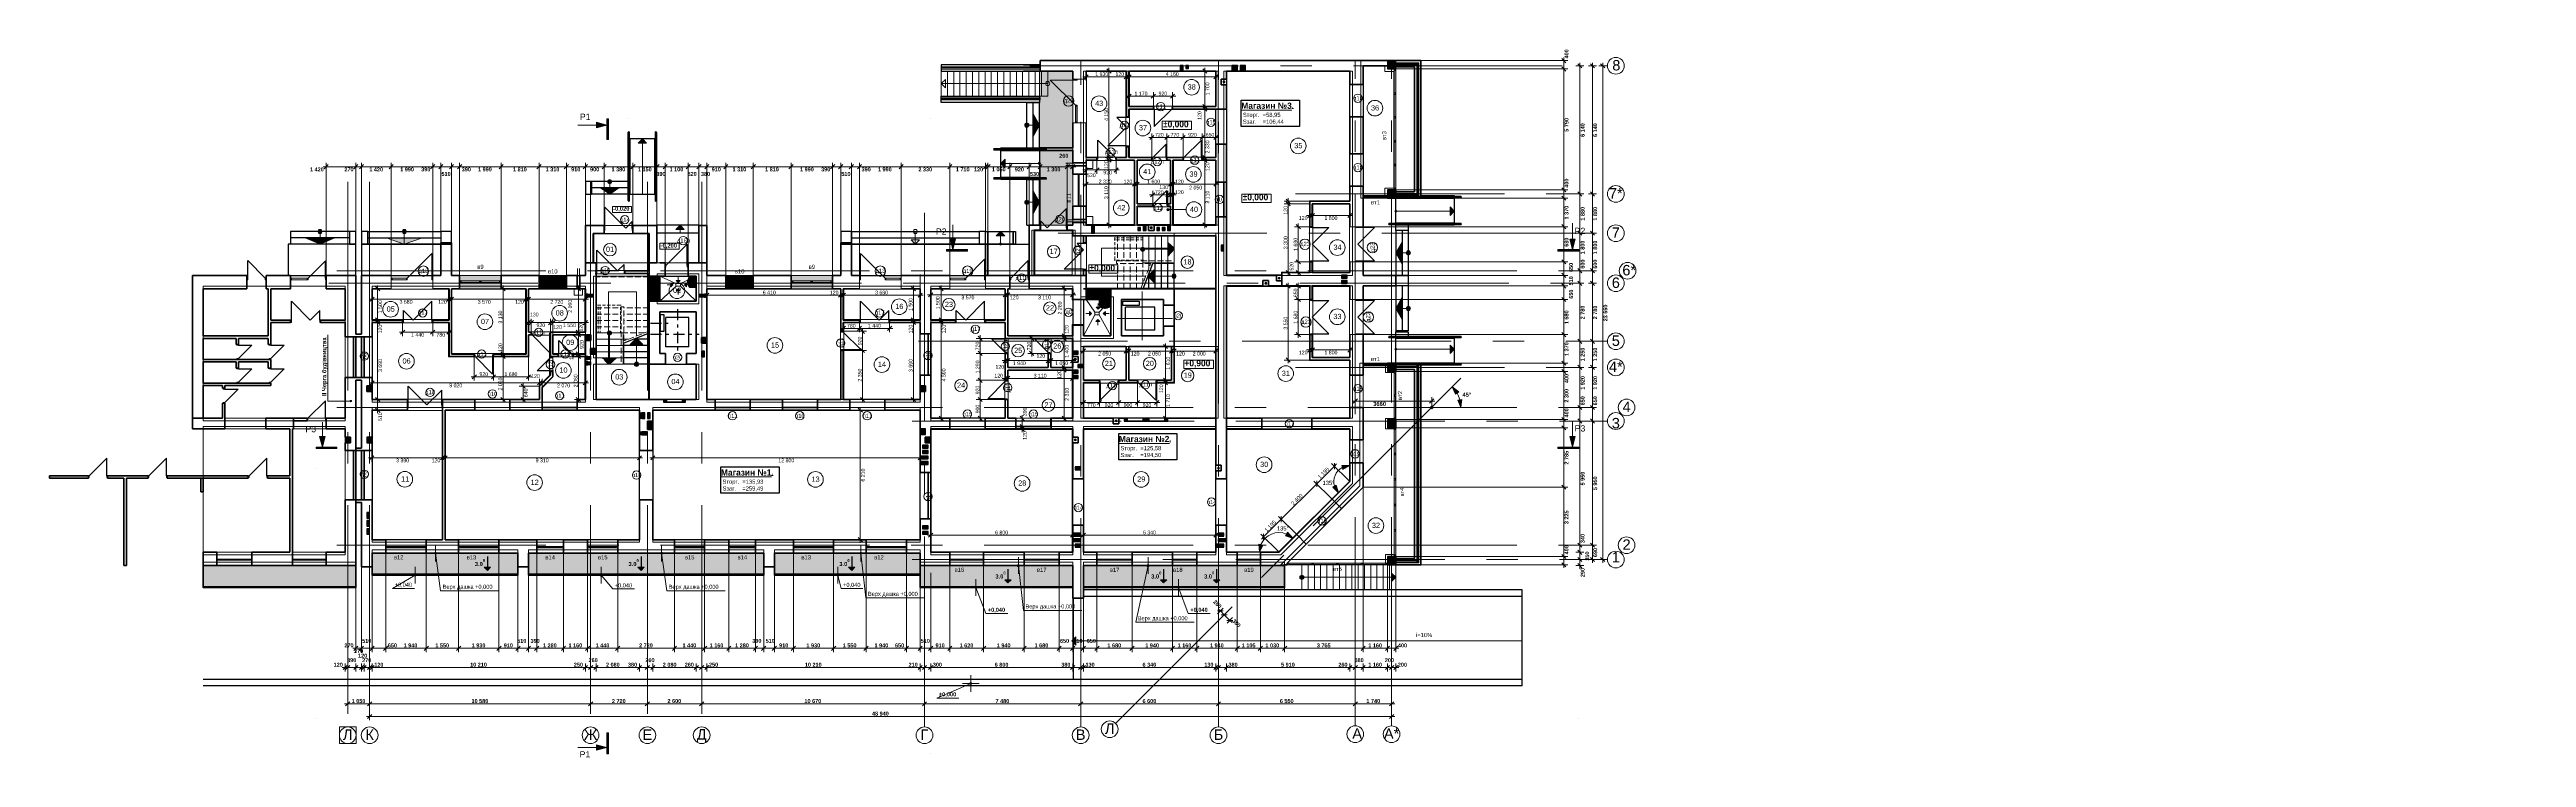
# Model space of a CAD drawing. Header units: millimetres. Extents: x 150455 to 593963, y -11068 to 166417.
# Drawn here: x 475347 to 593963, y 132492 to 166417 of the extents above; entities outside this region: 7.
import ezdxf
from ezdxf.enums import TextEntityAlignment as Align

# ---------------------------------------------------------------- set-up
doc = ezdxf.new("R2010")
doc.units = ezdxf.units.MM
doc.header["$MEASUREMENT"] = 0
for name, pattern in [('Double Dashed', [1093.611073, 529.166651, -211.666656, 141.111112, -211.666656]), ('Hidden Line', [391.222223, 282.222223, -109]), ('Wipeout_Contour', [1000, 0, -1000]), ('Крупный пунктир', [93750, 0, -93750]), ('Пунктирная', [2000, 1000, -1000]), ('Штриховая', [7000, 6000, -1000]), ('Штриховая-2', [230, 0, -80, 150, 0]), ('Штрихпунктирная', [17500, 15000, -1000, 500, -1000]), ('Штрихштриховая', [15500, 10000, -2000, 1500, -2000])]:
    doc.linetypes.add(name, pattern=pattern)
for name, color, linetype, lineweight in [('01 Лінії_Ном._пера__61', 7, 'Continuous', 40), ('0_Ном._пера__1', 7, 'Continuous', 13), ('0_Ном._пера__10', 134, 'Continuous', 18), ('0_Ном._пера__120', 7, 'Continuous', 13), ('0_Ном._пера__19', 255, 'Continuous', 0), ('0_Ном._пера__21', 7, 'Continuous', 20), ('0_Ном._пера__41', 7, 'Continuous', 30), ('0_Ном._пера__61', 7, 'Continuous', 40), ('0_Ном._пера__7', 7, 'Continuous', 5), ('2D-чертеж - Общий_Ном._пера__61', 7, 'Continuous', 40), ('Text blocks_Ном._пера__1', 7, 'Continuous', 13), ('Двери ArchiCAD_Ном._пера__1', 7, 'Continuous', 13), ('Двери ArchiCAD_Ном._пера__120', 7, 'Continuous', 13), ('Двери ArchiCAD_Ном._пера__19', 255, 'Continuous', 0), ('Двери ArchiCAD_Ном._пера__21', 7, 'Continuous', 20), ('Двери ArchiCAD_Ном._пера__41', 7, 'Continuous', 30), ('Двери ArchiCAD_Ном._пера__61', 7, 'Continuous', 40), ('Интерьер- Перегородка_Ном._пера__61', 7, 'Continuous', 40), ('Колонны_Ном._пера__1', 7, 'Continuous', 13), ('Колонны_Ном._пера__20', 1, 'Continuous', 25), ('Колонны_Ном._пера__21', 7, 'Continuous', 20), ('Колонны_Ном._пера__41', 7, 'Continuous', 30), ('котел_Ном._пера__1', 7, 'Continuous', 13), ('Крыши_Ном._пера__61', 7, 'Continuous', 40), ('Лестницы внутренние_Ном._пера__1', 7, 'Continuous', 13), ('Лестницы внутренние_Ном._пера__2', 8, 'Continuous', 13), ('Лестницы внутренние_Ном._пера__21', 7, 'Continuous', 20), ('Лестницы внутренние_Ном._пера__41', 7, 'Continuous', 30), ('Линии разрезов_Ном._пера__1', 7, 'Continuous', 13), ('Линии разрезов_Ном._пера__101', 7, 'Continuous', 100), ('Линии разрезов_Ном._пера__7', 7, 'Continuous', 5), ('Мебель_Ном._пера__1', 7, 'Continuous', 13), ('Окна ArchiCAD_Ном._пера__1', 7, 'Continuous', 13), ('Окна ArchiCAD_Ном._пера__12', 15, 'Continuous', 18), ('Окна ArchiCAD_Ном._пера__2', 8, 'Continuous', 13), ('Окна ArchiCAD_Ном._пера__41', 7, 'Continuous', 30), ('Окна ArchiCAD_Ном._пера__61', 7, 'Continuous', 40), ('Окна ArchiCAD_Ном._пера__7', 7, 'Continuous', 5), ('Отметки высот_Ном._пера__21', 7, 'Continuous', 20), ('Паспорта зон ArchiCAD_Ном._пера__1', 7, 'Continuous', 13), ('перегородки_Ном._пера__21', 7, 'Continuous', 20), ('перегородки_Ном._пера__61', 7, 'Continuous', 40), ('Перекрытия_Ном._пера__1', 7, 'Continuous', 13), ('Перекрытия_Ном._пера__21', 7, 'Continuous', 20), ('Перекрытия_Ном._пера__41', 7, 'Continuous', 30), ('Перекрытия_Ном._пера__61', 7, 'Continuous', 40), ('Площі квартир_Ном._пера__1', 7, 'Continuous', 13), ('Площі квартир_Ном._пера__41', 7, 'Continuous', 30)]:
    doc.layers.add(name, color=color, linetype=linetype, lineweight=lineweight)
for name, color, linetype, lineweight, true_color in [('0_Ном._пера__102', 7, 'Continuous', 60, 0xcccccc), ('0_Ном._пера__4', 7, 'Continuous', 20, 0x016515), ('0_Ном._пера__98', 7, 'Continuous', 13, 0x001f3e), ('2D-чертеж - Общий_Ном._пера__102', 7, 'Continuous', 60, 0xcccccc), ('Двери ArchiCAD_Ном._пера__23', 7, 'Continuous', 20, 0xff6600), ('Колонны_Ном._пера__4', 7, 'Continuous', 20, 0x016515), ('Крыши_Ном._пера__119', 7, 'Continuous', 13, 0xdecbcb), ('Лестницы внутренние_Ном._пера__241', 7, 'Continuous', 13, 0x515151), ('Маркеры дверей ArchiCAD_Ном._пера__3', 7, 'Continuous', 18, 0xdd5800), ('Маркеры окон ArchiCAD_Ном._пера__3', 7, 'Continuous', 18, 0xdd5800), ('Окна ArchiCAD_Ном._пера__23', 7, 'Continuous', 20, 0xff6600), ('Окна ArchiCAD_Ном._пера__3', 7, 'Continuous', 18, 0xdd5800), ('Окна ArchiCAD_Ном._пера__91', 171, 'Continuous', 13, 0xaaaaff), ('Перекрытия_Ном._пера__191', 7, 'Continuous', 0, 0xe8e8e8), ('Перекрытия_Ном._пера__222', 7, 'Continuous', 0, 0xe8e8e8), ('Перекрытия_Ном._пера__229', 7, 'Continuous', 0, 0xe8e8e8), ('Перекрытия_Ном._пера__4', 7, 'Continuous', 20, 0x016515), ('Площі 1 пов._Ном._пера__103', 7, 'Continuous', 13, 0xffcc99), ('Розміри ОСЕЙ_Ном._пера__98', 7, 'Continuous', 13, 0x001f3e), ('РОЗМІРИ ПЕРЕГОРОДОК_Ном._пера__98', 7, 'Continuous', 13, 0x001f3e), ('Сантехніка_Ном._пера__244', 7, 'Continuous', 13, 0xe8e8e8)]:
    doc.layers.add(name, color=color, linetype=linetype, lineweight=lineweight, true_color=true_color)
for name, color, linetype in [('Двери ArchiCAD', 7, 'Continuous'), ('Интерьер- Перегородка', 7, 'Continuous'), ('Колонны', 7, 'Continuous'), ('Крыши', 7, 'Continuous'), ('Лестницы внутренние', 7, 'Continuous'), ('Линии разрезов', 7, 'Continuous'), ('Маркеры дверей ArchiCAD', 7, 'Continuous'), ('Мебель', 7, 'Continuous'), ('Окна ArchiCAD', 7, 'Continuous'), ('Отметки высот', 7, 'Continuous'), ('перегородки', 7, 'Continuous'), ('Перекрытия', 7, 'Continuous'), ('Площі 1 пов.', 7, 'Continuous'), ('Розміри ОСЕЙ', 7, 'Continuous'), ('РОЗМІРИ ПЕРЕГОРОДОК', 7, 'Continuous')]:
    doc.layers.add(name, color=color, linetype=linetype)
doc.styles.add('СГЕНЕРИР_СТИЛЬ_1', font='')
doc.styles.add('СГЕНЕРИР_СТИЛЬ_2', font='')
doc.styles.add('СГЕНЕРИР_СТИЛЬ_3', font='')
doc.styles.add('СГЕНЕРИР_СТИЛЬ_4', font='GOTHIC.TTF')
doc.styles.add('СГЕНЕРИР_СТИЛЬ_5', font='')
doc.styles.get('СГЕНЕРИР_СТИЛЬ_1').set_extended_font_data('Arial')
doc.styles.get('СГЕНЕРИР_СТИЛЬ_2').set_extended_font_data('Century Gothic')
doc.styles.get('СГЕНЕРИР_СТИЛЬ_3').set_extended_font_data('Century Gothic', bold=True)
doc.styles.get('СГЕНЕРИР_СТИЛЬ_5').set_extended_font_data('Arial')
doc.dimstyles.new('СГЕНЕРИР_СТИЛЬ__1', dxfattribs={"dimtxt": 179.999995, "dimasz": 190, "dimexe": 0.18, "dimexo": 0, "dimgap": 0.09, "dimtad": 1, "dimtih": 1, "dimtoh": 1, "dimdec": 0, "dimzin": 0, "dimdsep": 46, "dimtxsty": 'СГЕНЕРИР_СТИЛЬ_2', "dimblk": 'ARROWHEAD_6', "dimblk1": 'ARROWHEAD_6', "dimblk2": 'ARROWHEAD_6', "dimcen": 0.09, "dimclrd": 256, "dimclre": 256, "dimclrt": 256, "dimadec": 0, "dimazin": 0, "dimtfac": 1, "dimtdec": 4, "dimtmove": 0, "dimatfit": 3, "dimfxl": 0, "dimtolj": 1, "dimtzin": 0, "dimarcsym": 0})
doc.dimstyles.new('СГЕНЕРИР_СТИЛЬ__10', dxfattribs={"dimtxt": 179.999995, "dimasz": 190, "dimexe": 0.18, "dimexo": 0, "dimgap": 0.09, "dimtad": 1, "dimtih": 1, "dimtoh": 1, "dimdec": 0, "dimzin": 0, "dimdsep": 46, "dimtxsty": 'СГЕНЕРИР_СТИЛЬ_2', "dimblk": 'ARROWHEAD_6', "dimblk1": 'ARROWHEAD_6', "dimblk2": 'ARROWHEAD_6', "dimcen": 0.09, "dimclrd": 256, "dimclre": 256, "dimclrt": 256, "dimadec": 0, "dimazin": 0, "dimtfac": 1, "dimtdec": 4, "dimtmove": 2, "dimatfit": 3, "dimfxl": 0, "dimtolj": 1, "dimtzin": 0, "dimarcsym": 0})
doc.dimstyles.new('СГЕНЕРИР_СТИЛЬ__11', dxfattribs={"dimtxt": 179.999995, "dimasz": 190, "dimexe": 0.18, "dimexo": 0, "dimgap": 0.09, "dimtad": 3, "dimtih": 1, "dimtoh": 1, "dimdec": 0, "dimzin": 0, "dimdsep": 46, "dimtxsty": 'СГЕНЕРИР_СТИЛЬ_2', "dimblk": 'ARROWHEAD_6', "dimblk1": 'ARROWHEAD_6', "dimblk2": 'ARROWHEAD_6', "dimcen": 0.09, "dimclrd": 256, "dimclre": 256, "dimclrt": 256, "dimadec": 0, "dimazin": 0, "dimtfac": 1, "dimtdec": 4, "dimtmove": 2, "dimatfit": 3, "dimfxl": 0, "dimtolj": 1, "dimtzin": 0, "dimarcsym": 0})
doc.dimstyles.new('СГЕНЕРИР_СТИЛЬ__12', dxfattribs={"dimtxt": 200, "dimasz": 367.149758, "dimexe": 0.18, "dimexo": 40, "dimgap": 0.09, "dimtad": 1, "dimtih": 1, "dimtoh": 1, "dimdec": 0, "dimzin": 0, "dimdsep": 46, "dimtxsty": 'СГЕНЕРИР_СТИЛЬ_2', "dimblk": 'ARROWHEAD_5', "dimblk1": 'ARROWHEAD_5', "dimblk2": 'ARROWHEAD_5', "dimcen": 0.09, "dimclrd": 7, "dimclre": 7, "dimclrt": 7, "dimadec": 0, "dimazin": 0, "dimtfac": 1, "dimtdec": 4, "dimtmove": 2, "dimatfit": 3, "dimfxl": 0, "dimtolj": 1, "dimtzin": 0, "dimarcsym": 0})
doc.dimstyles.new('СГЕНЕРИР_СТИЛЬ__13', dxfattribs={"dimtxt": 200, "dimasz": 367.149758, "dimexe": 0.18, "dimexo": 40, "dimgap": 0.09, "dimtad": 1, "dimtih": 1, "dimtoh": 1, "dimdec": 0, "dimzin": 0, "dimdsep": 46, "dimtxsty": 'СГЕНЕРИР_СТИЛЬ_3', "dimblk": 'ARROWHEAD_5', "dimblk1": 'ARROWHEAD_5', "dimblk2": 'ARROWHEAD_5', "dimcen": 0.09, "dimclrd": 7, "dimclre": 7, "dimclrt": 256, "dimadec": 0, "dimazin": 0, "dimtfac": 1, "dimtdec": 4, "dimtmove": 0, "dimatfit": 3, "dimfxl": 0, "dimtolj": 1, "dimtzin": 0, "dimarcsym": 0})
doc.dimstyles.new('СГЕНЕРИР_СТИЛЬ__14', dxfattribs={"dimtxt": 189.999998, "dimasz": 190, "dimexe": 0.18, "dimexo": 0, "dimgap": 0.09, "dimtad": 1, "dimtih": 1, "dimtoh": 1, "dimdec": 0, "dimzin": 0, "dimdsep": 46, "dimtxsty": 'СГЕНЕРИР_СТИЛЬ_3', "dimblk": 'ARROWHEAD_6', "dimblk1": 'ARROWHEAD_6', "dimblk2": 'ARROWHEAD_6', "dimcen": 0.09, "dimclrd": 256, "dimclre": 256, "dimclrt": 256, "dimadec": 0, "dimazin": 0, "dimtfac": 1, "dimtdec": 4, "dimtmove": 0, "dimatfit": 3, "dimfxl": 0, "dimtolj": 1, "dimtzin": 0, "dimarcsym": 0})
doc.dimstyles.new('СГЕНЕРИР_СТИЛЬ__15', dxfattribs={"dimtxt": 189.999998, "dimasz": 190, "dimexe": 0.18, "dimexo": 0, "dimgap": 0.09, "dimtad": 3, "dimdec": 0, "dimzin": 0, "dimdsep": 46, "dimtxsty": 'СГЕНЕРИР_СТИЛЬ_3', "dimblk": 'ARROWHEAD_6', "dimblk1": 'ARROWHEAD_6', "dimblk2": 'ARROWHEAD_6', "dimcen": 0.09, "dimclrd": 256, "dimclre": 256, "dimclrt": 256, "dimadec": 0, "dimazin": 0, "dimtfac": 1, "dimtdec": 4, "dimtmove": 0, "dimatfit": 3, "dimfxl": 0, "dimtolj": 1, "dimtzin": 0, "dimarcsym": 0})
doc.dimstyles.new('СГЕНЕРИР_СТИЛЬ__16', dxfattribs={"dimtxt": 189.999998, "dimasz": 190, "dimexe": 0.18, "dimexo": 0, "dimgap": 0.09, "dimtad": 1, "dimdec": 0, "dimzin": 0, "dimdsep": 46, "dimtxsty": 'СГЕНЕРИР_СТИЛЬ_2', "dimblk": 'ARROWHEAD_6', "dimblk1": 'ARROWHEAD_6', "dimblk2": 'ARROWHEAD_6', "dimcen": 0.09, "dimclrd": 256, "dimclre": 256, "dimclrt": 256, "dimadec": 0, "dimazin": 0, "dimtfac": 1, "dimtdec": 4, "dimtmove": 0, "dimatfit": 3, "dimfxl": 0, "dimtolj": 1, "dimtzin": 0, "dimarcsym": 0})
doc.dimstyles.new('СГЕНЕРИР_СТИЛЬ__17', dxfattribs={"dimtxt": 189.999998, "dimasz": 190, "dimexe": 0.18, "dimexo": 0, "dimgap": 0.09, "dimtad": 1, "dimdec": 0, "dimzin": 0, "dimdsep": 46, "dimtxsty": 'СГЕНЕРИР_СТИЛЬ_3', "dimblk": 'ARROWHEAD_6', "dimblk1": 'ARROWHEAD_6', "dimblk2": 'ARROWHEAD_6', "dimcen": 0.09, "dimclrd": 256, "dimclre": 256, "dimclrt": 256, "dimadec": 0, "dimazin": 0, "dimtfac": 1, "dimtdec": 4, "dimtmove": 0, "dimatfit": 3, "dimfxl": 0, "dimtolj": 1, "dimtzin": 0, "dimarcsym": 0})
doc.dimstyles.new('СГЕНЕРИР_СТИЛЬ__18', dxfattribs={"dimtxt": 189.999998, "dimasz": 190, "dimexe": 0.18, "dimexo": 0, "dimgap": 0.09, "dimtad": 3, "dimtih": 1, "dimtoh": 1, "dimdec": 0, "dimzin": 0, "dimdsep": 46, "dimtxsty": 'СГЕНЕРИР_СТИЛЬ_3', "dimblk": 'ARROWHEAD_6', "dimblk1": 'ARROWHEAD_6', "dimblk2": 'ARROWHEAD_6', "dimcen": 0.09, "dimclrd": 256, "dimclre": 256, "dimclrt": 256, "dimadec": 0, "dimazin": 0, "dimtfac": 1, "dimtdec": 4, "dimtmove": 0, "dimatfit": 3, "dimfxl": 0, "dimtolj": 1, "dimtzin": 0, "dimarcsym": 0})
doc.dimstyles.new('СГЕНЕРИР_СТИЛЬ__19', dxfattribs={"dimtxt": 189.999998, "dimasz": 190, "dimexe": 0.18, "dimexo": 0, "dimgap": 0.09, "dimtad": 3, "dimtih": 1, "dimtoh": 1, "dimdec": 0, "dimzin": 0, "dimdsep": 46, "dimtxsty": 'СГЕНЕРИР_СТИЛЬ_3', "dimblk": 'ARROWHEAD_6', "dimblk1": 'ARROWHEAD_6', "dimblk2": 'ARROWHEAD_6', "dimcen": 0.09, "dimclrd": 256, "dimclre": 256, "dimclrt": 256, "dimadec": 0, "dimazin": 0, "dimtfac": 1, "dimtdec": 4, "dimtmove": 2, "dimatfit": 3, "dimfxl": 0, "dimtolj": 1, "dimtzin": 0, "dimarcsym": 0})
doc.dimstyles.new('СГЕНЕРИР_СТИЛЬ__2', dxfattribs={"dimtxt": 179.999995, "dimasz": 190, "dimexe": 0.18, "dimexo": 300, "dimgap": 0.09, "dimtad": 3, "dimtih": 1, "dimtoh": 1, "dimdec": 0, "dimzin": 0, "dimdsep": 46, "dimtxsty": 'СГЕНЕРИР_СТИЛЬ_2', "dimblk": 'ARROWHEAD_6', "dimblk1": 'ARROWHEAD_6', "dimblk2": 'ARROWHEAD_6', "dimcen": 0.09, "dimclrd": 256, "dimclre": 256, "dimclrt": 256, "dimadec": 0, "dimazin": 0, "dimtfac": 1, "dimtdec": 4, "dimtmove": 0, "dimatfit": 3, "dimfxl": 0, "dimtolj": 1, "dimtzin": 0, "dimarcsym": 0})
doc.dimstyles.new('СГЕНЕРИР_СТИЛЬ__20', dxfattribs={"dimtxt": 200, "dimasz": 190, "dimexe": 0.18, "dimexo": 0, "dimgap": 0.09, "dimtad": 3, "dimtih": 1, "dimtoh": 1, "dimdec": 0, "dimzin": 0, "dimdsep": 46, "dimtxsty": 'СГЕНЕРИР_СТИЛЬ_3', "dimblk": 'ARROWHEAD_6', "dimblk1": 'ARROWHEAD_6', "dimblk2": 'ARROWHEAD_6', "dimcen": 0.09, "dimclrd": 256, "dimclre": 256, "dimclrt": 256, "dimadec": 0, "dimazin": 0, "dimtfac": 1, "dimtdec": 4, "dimtmove": 2, "dimatfit": 3, "dimfxl": 0, "dimtolj": 1, "dimtzin": 0, "dimarcsym": 0})
doc.dimstyles.new('СГЕНЕРИР_СТИЛЬ__3', dxfattribs={"dimtxt": 179.999995, "dimasz": 190, "dimexe": 0.18, "dimexo": 300, "dimgap": 0.09, "dimtad": 3, "dimtih": 1, "dimtoh": 1, "dimdec": 0, "dimzin": 0, "dimdsep": 46, "dimtxsty": 'СГЕНЕРИР_СТИЛЬ_2', "dimblk": 'ARROWHEAD_6', "dimblk1": 'ARROWHEAD_6', "dimblk2": 'ARROWHEAD_6', "dimcen": 0.09, "dimclrd": 256, "dimclre": 256, "dimclrt": 256, "dimadec": 0, "dimazin": 0, "dimtfac": 1, "dimtdec": 4, "dimtmove": 2, "dimatfit": 3, "dimfxl": 0, "dimtolj": 1, "dimtzin": 0, "dimarcsym": 0})
doc.dimstyles.new('СГЕНЕРИР_СТИЛЬ__4', dxfattribs={"dimtxt": 179.999995, "dimasz": 190, "dimexe": 0.18, "dimexo": 300, "dimgap": 0.09, "dimtad": 3, "dimdec": 0, "dimzin": 0, "dimdsep": 46, "dimtxsty": 'СГЕНЕРИР_СТИЛЬ_2', "dimblk": 'ARROWHEAD_6', "dimblk1": 'ARROWHEAD_6', "dimblk2": 'ARROWHEAD_6', "dimcen": 0.09, "dimclrd": 256, "dimclre": 256, "dimclrt": 256, "dimadec": 0, "dimazin": 0, "dimtfac": 1, "dimtdec": 4, "dimtmove": 2, "dimatfit": 3, "dimfxl": 0, "dimtolj": 1, "dimtzin": 0, "dimarcsym": 0})
doc.dimstyles.new('СГЕНЕРИР_СТИЛЬ__5', dxfattribs={"dimtxt": 179.999995, "dimasz": 190, "dimexe": 0.18, "dimexo": 0, "dimgap": 0.09, "dimtad": 3, "dimtih": 1, "dimtoh": 1, "dimdec": 0, "dimzin": 0, "dimdsep": 46, "dimtxsty": 'СГЕНЕРИР_СТИЛЬ_2', "dimblk": 'ARROWHEAD_6', "dimblk1": 'ARROWHEAD_6', "dimblk2": 'ARROWHEAD_6', "dimcen": 0.09, "dimclrd": 256, "dimclre": 256, "dimclrt": 256, "dimadec": 0, "dimazin": 0, "dimtfac": 1, "dimtdec": 4, "dimtmove": 0, "dimatfit": 3, "dimfxl": 0, "dimtolj": 1, "dimtzin": 0, "dimarcsym": 0})
doc.dimstyles.new('СГЕНЕРИР_СТИЛЬ__6', dxfattribs={"dimtxt": 179.999995, "dimasz": 190, "dimexe": 0.18, "dimexo": 0, "dimgap": 0.09, "dimtad": 3, "dimdec": 0, "dimzin": 0, "dimdsep": 46, "dimtxsty": 'СГЕНЕРИР_СТИЛЬ_2', "dimblk": 'ARROWHEAD_6', "dimblk1": 'ARROWHEAD_6', "dimblk2": 'ARROWHEAD_6', "dimcen": 0.09, "dimclrd": 256, "dimclre": 256, "dimclrt": 256, "dimadec": 0, "dimazin": 0, "dimtfac": 1, "dimtdec": 4, "dimtmove": 2, "dimatfit": 3, "dimfxl": 0, "dimtolj": 1, "dimtzin": 0, "dimarcsym": 0})
doc.dimstyles.new('СГЕНЕРИР_СТИЛЬ__7', dxfattribs={"dimtxt": 179.999995, "dimasz": 190, "dimexe": 0.18, "dimexo": 0, "dimgap": 0.09, "dimtad": 3, "dimdec": 0, "dimzin": 0, "dimdsep": 46, "dimtxsty": 'СГЕНЕРИР_СТИЛЬ_2', "dimblk": 'ARROWHEAD_6', "dimblk1": 'ARROWHEAD_6', "dimblk2": 'ARROWHEAD_6', "dimcen": 0.09, "dimclrd": 256, "dimclre": 256, "dimclrt": 256, "dimadec": 0, "dimazin": 0, "dimtfac": 1, "dimtdec": 4, "dimtmove": 0, "dimatfit": 3, "dimfxl": 0, "dimtolj": 1, "dimtzin": 0, "dimarcsym": 0})
doc.dimstyles.new('СГЕНЕРИР_СТИЛЬ__8', dxfattribs={"dimtxt": 179.999995, "dimasz": 190, "dimexe": 0.18, "dimexo": 0, "dimgap": 0.09, "dimtad": 1, "dimdec": 0, "dimzin": 0, "dimdsep": 46, "dimtxsty": 'СГЕНЕРИР_СТИЛЬ_2', "dimblk": 'ARROWHEAD_6', "dimblk1": 'ARROWHEAD_6', "dimblk2": 'ARROWHEAD_6', "dimcen": 0.09, "dimclrd": 256, "dimclre": 256, "dimclrt": 256, "dimadec": 0, "dimazin": 0, "dimtfac": 1, "dimtdec": 4, "dimtmove": 0, "dimatfit": 3, "dimfxl": 0, "dimtolj": 1, "dimtzin": 0, "dimarcsym": 0})
doc.dimstyles.new('СГЕНЕРИР_СТИЛЬ__9', dxfattribs={"dimtxt": 179.999995, "dimasz": 190, "dimexe": 0.18, "dimexo": 0, "dimgap": 0.09, "dimtad": 1, "dimdec": 0, "dimzin": 0, "dimdsep": 46, "dimtxsty": 'СГЕНЕРИР_СТИЛЬ_2', "dimblk": 'ARROWHEAD_6', "dimblk1": 'ARROWHEAD_6', "dimblk2": 'ARROWHEAD_6', "dimcen": 0.09, "dimclrd": 256, "dimclre": 256, "dimclrt": 256, "dimadec": 0, "dimazin": 0, "dimtfac": 1, "dimtdec": 4, "dimtmove": 2, "dimatfit": 3, "dimfxl": 0, "dimtolj": 1, "dimtzin": 0, "dimarcsym": 0})
pattern_1 = [(45, (0, 0), (-176.777, 176.777), []), (45, (-35.36, 35.36), (-176.777, 176.777), []), (45, (-70.7, 70.7), (-176.777, 176.777), [])]

# ---------------------------------------------------------------- blocks, each defined once
blk = doc.blocks.new('Тамбур_16_1', base_point=(516039, 154091))
at = {"layer": 'Паспорта зон ArchiCAD_Ном._пера__1', "linetype": 'Continuous'}
blk.add_circle((516039, 154091), 375, dxfattribs=at)
at = {"linetype": 'Continuous', "lineweight": 0, "flags": 1}
for tag in ['ROOM_NAME', 'ROOM_AREA', 'ROOM_PERIM', 'ROOM_WALLS_SURF', 'ROOM_DOORS_SURF', 'ROOM_WINDS_SURF', 'ROOM_BASELEV', 'ROOM_HEIGHT', 'ROOM_NET_AREA', 'ROOM_REDUCED_AREA', 'ROOM_CALC_AREA', 'ROOM_VOLUME']:
    blk.add_attdef(tag, text='', height=200, dxfattribs=at).set_placement((516039, 154034), align=Align.BOTTOM_LEFT)
at = {"layer": 'Паспорта зон ArchiCAD_Ном._пера__1', "style": 'СГЕНЕРИР_СТИЛЬ_1'}
blk.add_attdef('ROOM_NUMBER', text='', height=250, dxfattribs=at).set_placement((515849, 153907), align=Align.BOTTOM_LEFT)
blk = doc.blocks.new('Перекрытие_1', base_point=(528997, 152186))
at = {"layer": 'Перекрытия_Ном._пера__222', "linetype": 'Continuous', "flags": 128}
blk.add_lwpolyline([(528997, 152186), (524737, 152186), (524737, 148746), (531317, 148746), (531317, 152186)], close=True, dxfattribs=at)
blk = doc.blocks.new('Перекрытие_2', base_point=(524347, 152516))
at = {"layer": 'Перекрытия_Ном._пера__191', "linetype": 'Continuous', "flags": 128}
blk.add_lwpolyline([(524347, 152516), (524347, 155076), (517547, 155076), (517547, 148626), (524347, 148626)], close=True, dxfattribs=at)
blk = doc.blocks.new('Перекрытие_3', base_point=(531707, 142196))
at = {"layer": 'Перекрытия_Ном._пера__191', "linetype": 'Continuous', "flags": 128}
blk.add_lwpolyline([(531707, 142196), (534310, 142196), (537737, 145622), (537737, 148356), (531707, 148356)], close=True, dxfattribs=at)
blk = doc.blocks.new('Перекрытие_4', base_point=(529197, 157616))
at = {"layer": 'Перекрытия_Ном._пера__222', "linetype": 'Continuous', "flags": 128}
blk.add_lwpolyline([(529197, 157616), (529197, 154956), (529197, 152186), (531197, 152186), (531197, 157616)], close=True, dxfattribs=at)
blk = doc.blocks.new('Перекрытие_5', base_point=(524857, 165386))
at = {"layer": 'Перекрытия_Ном._пера__191', "linetype": 'Continuous', "flags": 128}
blk.add_lwpolyline([(524857, 165386), (524857, 161586), (524857, 158006), (528997, 158006), (531317, 158006), (531317, 165386)], close=True, dxfattribs=at)
blk = doc.blocks.new('Перекрытие_6', base_point=(531587, 148746))
at = {"layer": 'Перекрытия_Ном._пера__191', "linetype": 'Continuous', "flags": 128}
blk.add_lwpolyline([(531587, 148746), (537747, 148746), (537747, 151996), (537747, 155086), (531587, 155086)], close=True, dxfattribs=at)
blk = doc.blocks.new('Перекрытие_7', base_point=(537747, 155596))
at = {"layer": 'Перекрытия_Ном._пера__191', "linetype": 'Continuous', "flags": 128}
blk.add_lwpolyline([(537747, 155596), (537747, 158686), (537747, 165386), (531587, 165386), (531587, 155596)], close=True, dxfattribs=at)
blk = doc.blocks.new('Перекрытие_8', base_point=(524857, 142196))
at = {"layer": 'Перекрытия_Ном._пера__191', "linetype": 'Continuous', "flags": 128}
blk.add_lwpolyline([(524857, 142196), (527947, 142196), (531197, 142196), (531197, 148356), (524857, 148356)], close=True, dxfattribs=at)
blk = doc.blocks.new('Перекрытие_9', base_point=(517547, 148356))
at = {"layer": 'Перекрытия_Ном._пера__191', "linetype": 'Continuous', "flags": 128}
blk.add_lwpolyline([(517547, 148356), (517547, 142196), (521257, 142196), (524347, 142196), (524347, 148356)], close=True, dxfattribs=at)
blk = doc.blocks.new('Перекрытие_10', base_point=(524347, 141846))
at = {"layer": 'Перекрытия_Ном._пера__21', "linetype": 'Continuous', "flags": 128}
blk.add_lwpolyline([(524347, 141846), (517037, 141846), (517037, 140686), (524347, 140686)], close=True, dxfattribs=at)
blk = doc.blocks.new('Перекрытие_11', base_point=(534493, 141846))
at = {"layer": 'Перекрытия_Ном._пера__21', "linetype": 'Continuous', "flags": 128}
blk.add_lwpolyline([(534493, 141846), (524857, 141846), (524857, 140686), (534493, 140686)], close=True, dxfattribs=at)
blk = doc.blocks.new('Перекрытие_12', base_point=(517037, 141286))
at = {"layer": 'Перекрытия_Ном._пера__21', "linetype": 'Continuous', "flags": 128}
blk.add_lwpolyline([(517037, 141286), (517037, 142446), (510057, 142446), (510057, 141286)], close=True, dxfattribs=at)
blk = doc.blocks.new('Перекрытие_13', base_point=(509547, 141286))
at = {"layer": 'Перекрытия_Ном._пера__21', "linetype": 'Continuous', "flags": 128}
blk.add_lwpolyline([(509547, 141286), (509547, 142446), (498287, 142446), (498287, 141286)], close=True, dxfattribs=at)
blk = doc.blocks.new('Перекрытие_14', base_point=(497777, 141286))
at = {"layer": 'Перекрытия_Ном._пера__21', "linetype": 'Continuous', "flags": 128}
blk.add_lwpolyline([(497777, 141286), (497777, 142446), (490797, 142446), (490797, 141286)], close=True, dxfattribs=at)
blk = doc.blocks.new('Перекрытие_15', base_point=(517037, 149256))
at = {"layer": 'Перекрытия_Ном._пера__191', "linetype": 'Continuous', "flags": 128}
blk.add_lwpolyline([(517037, 149256), (504237, 149256), (504237, 142806), (517037, 142806)], close=True, dxfattribs=at)
blk = doc.blocks.new('Перекрытие_16', base_point=(482707, 141846))
at = {"layer": 'Перекрытия_Ном._пера__21', "linetype": 'Continuous', "flags": 128}
blk.add_lwpolyline([(482707, 141846), (482707, 140686), (490017, 140686), (490017, 141846)], close=True, dxfattribs=at)
blk = doc.blocks.new('Перекрытие_17', base_point=(482707, 152516))
at = {"layer": 'Перекрытия_Ном._пера__191', "linetype": 'Continuous', "flags": 128}
blk.add_lwpolyline([(482707, 152516), (482707, 148626), (489507, 148626), (489507, 155076), (482707, 155076)], close=True, dxfattribs=at)
blk = doc.blocks.new('Перекрытие_18', base_point=(489507, 148356))
at = {"layer": 'Перекрытия_Ном._пера__191', "linetype": 'Continuous', "flags": 128}
blk.add_lwpolyline([(489507, 148356), (482707, 148356), (482707, 142196), (485797, 142196), (489507, 142196)], close=True, dxfattribs=at)
blk = doc.blocks.new('Лестница 2')
at = {"layer": 'Лестницы внутренние_Ном._пера__21', "linetype": 'Continuous'}
for p, q in [((0, 1200), (5100, 1200)), ((0, 1200), (0, 0)), ((0, 1200), (0, 0)), ((300, 1200), (300, 0)), ((600, 1200), (600, 0)), ((900, 1200), (900, 0)), ((1200, 1200), (1200, 0)), ((1500, 1200), (1500, 0)), ((1800, 1200), (1800, 0)), ((2100, 1200), (2100, 0)), ((2400, 1200), (2400, 0)), ((2700, 1200), (2700, 0)), ((3000, 1200), (3000, 0)), ((3300, 1200), (3300, 0)), ((3600, 1200), (3600, 0)), ((3900, 1200), (3900, 0)), ((4200, 1200), (4200, 0)), ((4500, 1200), (4500, 0)), ((4800, 1200), (4800, 0)), ((5100, 1200), (5100, 0)), ((5100, 1200), (5100, 0)), ((0, 600), (5100, 600)), ((0, 0), (5100, 0)), ((5100, 600), (4900, 800)), ((4900, 400), (4900, 800)), ((5100, 600), (4900, 400))]:
    blk.add_line(p, q, dxfattribs=at)
blk.add_circle((0, 600), 100, dxfattribs=at)
blk = doc.blocks.new('Ограждение из проволоки 10')
at = {"layer": 'Мебель_Ном._пера__1', "linetype": 'Continuous'}
for p, q in [((-50, 50), (-50, -50)), ((4689, 50), (-50, 50)), ((4689, -50), (4689, 50)), ((-50, -50), (4689, -50))]:
    blk.add_line(p, q, dxfattribs=at)
at = {"layer": 'Мебель_Ном._пера__1', "linetype": 'Штрихпунктирная'}
blk.add_line((-50, 0), (4689, 0), dxfattribs=at)
blk = doc.blocks.new('Ограждение из проволоки 10_2')
at = {"layer": 'Мебель_Ном._пера__1', "linetype": 'Continuous'}
for p, q in [((-50, 50), (-50, -50)), ((4689, 50), (-50, 50)), ((4689, -50), (4689, 50)), ((-50, -50), (4689, -50))]:
    blk.add_line(p, q, dxfattribs=at)
at = {"layer": 'Мебель_Ном._пера__1', "linetype": 'Штрихпунктирная'}
blk.add_line((-50, 0), (4689, 0), dxfattribs=at)
blk = doc.blocks.new('Ограждение из трубы 10')
at = {"layer": '0_Ном._пера__98', "linetype": 'Штрихпунктирная'}
blk.add_line((-350, 0), (2197, 0), dxfattribs=at)
at = {"layer": '0_Ном._пера__98', "linetype": 'Continuous'}
for p, q in [((2157, 40), (-310, 40)), ((-310, -40), (2157, -40))]:
    blk.add_line(p, q, dxfattribs=at)
for centre, start, end in [((-310, 0), 90, 270), ((2157, 0), 270, 90)]:
    blk.add_arc(centre, 40, start, end, dxfattribs=at)
blk = doc.blocks.new('Ограждение из трубы 10_2')
at = {"layer": '0_Ном._пера__98', "linetype": 'Штрихпунктирная'}
blk.add_line((-350, 0), (2197, 0), dxfattribs=at)
at = {"layer": '0_Ном._пера__98', "linetype": 'Continuous'}
for p, q in [((2157, 40), (-310, 40)), ((-310, -40), (2157, -40))]:
    blk.add_line(p, q, dxfattribs=at)
for centre, start, end in [((-310, 0), 90, 270), ((2157, 0), 270, 90)]:
    blk.add_arc(centre, 40, start, end, dxfattribs=at)
blk = doc.blocks.new('Ограждение из трубы 10_3')
at = {"layer": '0_Ном._пера__98', "linetype": 'Штрихпунктирная'}
blk.add_line((-350, 0), (3150, 0), dxfattribs=at)
at = {"layer": '0_Ном._пера__98', "linetype": 'Continuous'}
for p, q in [((3110, 40), (-310, 40)), ((-310, -40), (3110, -40))]:
    blk.add_line(p, q, dxfattribs=at)
for centre, start, end in [((-310, 0), 90, 270), ((3110, 0), 270, 90)]:
    blk.add_arc(centre, 40, start, end, dxfattribs=at)
blk = doc.blocks.new('Ограждение из трубы 10_4')
at = {"layer": '0_Ном._пера__98', "linetype": 'Штрихпунктирная'}
blk.add_line((-350, 0), (3150, 0), dxfattribs=at)
at = {"layer": '0_Ном._пера__98', "linetype": 'Continuous'}
for p, q in [((3110, 40), (-310, 40)), ((-310, -40), (3110, -40))]:
    blk.add_line(p, q, dxfattribs=at)
for centre, start, end in [((-310, 0), 90, 270), ((3110, 0), 270, 90)]:
    blk.add_arc(centre, 40, start, end, dxfattribs=at)
blk = doc.blocks.new('Перекрытие_19', base_point=(524347, 165386))
at = {"layer": 'Перекрытия_Ном._пера__191', "linetype": 'Continuous'}
blk.add_hatch(color=256, dxfattribs=at).paths.add_polyline_path([(524347, 165386), (522747, 165386), (522747, 158006), (524347, 158006)])
at = {"layer": 'Перекрытия_Ном._пера__21', "linetype": 'Continuous', "flags": 128}
blk.add_lwpolyline([(524347, 165386), (524347, 158006), (522747, 158006), (522747, 165386)], close=True, dxfattribs=at)
blk = doc.blocks.new('Тамбур_17_2', base_point=(523430, 156731))
at = {"layer": 'Паспорта зон ArchiCAD_Ном._пера__1', "linetype": 'Continuous'}
blk.add_circle((523430, 156731), 300, dxfattribs=at)
at = {"linetype": 'Continuous', "lineweight": 0, "flags": 1}
for tag in ['ROOM_NAME', 'ROOM_AREA', 'ROOM_PERIM', 'ROOM_WALLS_SURF', 'ROOM_DOORS_SURF', 'ROOM_WINDS_SURF', 'ROOM_BASELEV', 'ROOM_HEIGHT', 'ROOM_NET_AREA', 'ROOM_REDUCED_AREA', 'ROOM_CALC_AREA', 'ROOM_VOLUME']:
    blk.add_attdef(tag, text='', height=200, dxfattribs=at).set_placement((523430, 156674), align=Align.BOTTOM_LEFT)
at = {"layer": 'Паспорта зон ArchiCAD_Ном._пера__1', "style": 'СГЕНЕРИР_СТИЛЬ_1'}
blk.add_attdef('ROOM_NUMBER', text='', height=250, dxfattribs=at).set_placement((523240, 156546), align=Align.BOTTOM_LEFT)
blk = doc.blocks.new('Коридор_19_3', base_point=(529851, 150798))
at = {"layer": 'Паспорта зон ArchiCAD_Ном._пера__1', "linetype": 'Continuous'}
blk.add_circle((529851, 150798), 300, dxfattribs=at)
at = {"linetype": 'Continuous', "lineweight": 0, "flags": 1}
for tag in ['ROOM_NAME', 'ROOM_AREA', 'ROOM_PERIM', 'ROOM_WALLS_SURF', 'ROOM_DOORS_SURF', 'ROOM_WINDS_SURF', 'ROOM_BASELEV', 'ROOM_HEIGHT', 'ROOM_NET_AREA', 'ROOM_REDUCED_AREA', 'ROOM_CALC_AREA', 'ROOM_VOLUME']:
    blk.add_attdef(tag, text='', height=200, dxfattribs=at).set_placement((529851, 150741), align=Align.BOTTOM_LEFT)
at = {"layer": 'Паспорта зон ArchiCAD_Ном._пера__1', "style": 'СГЕНЕРИР_СТИЛЬ_1'}
blk.add_attdef('ROOM_NUMBER', text='', height=250, dxfattribs=at).set_placement((529661, 150613), align=Align.BOTTOM_LEFT)
blk = doc.blocks.new('Сходова_18_4', base_point=(529837, 156226))
at = {"layer": 'Паспорта зон ArchiCAD_Ном._пера__1', "linetype": 'Continuous'}
blk.add_circle((529837, 156226), 300, dxfattribs=at)
at = {"linetype": 'Continuous', "lineweight": 0, "flags": 1}
for tag in ['ROOM_NAME', 'ROOM_AREA', 'ROOM_PERIM', 'ROOM_WALLS_SURF', 'ROOM_DOORS_SURF', 'ROOM_WINDS_SURF', 'ROOM_BASELEV', 'ROOM_HEIGHT', 'ROOM_NET_AREA', 'ROOM_REDUCED_AREA', 'ROOM_CALC_AREA', 'ROOM_VOLUME']:
    blk.add_attdef(tag, text='', height=200, dxfattribs=at).set_placement((529837, 156168), align=Align.BOTTOM_LEFT)
at = {"layer": 'Паспорта зон ArchiCAD_Ном._пера__1', "style": 'СГЕНЕРИР_СТИЛЬ_1'}
blk.add_attdef('ROOM_NUMBER', text='', height=250, dxfattribs=at).set_placement((529647, 156041), align=Align.BOTTOM_LEFT)
blk = doc.blocks.new('Вод. вузол_20_5', base_point=(528033, 151360))
at = {"layer": 'Паспорта зон ArchiCAD_Ном._пера__1', "linetype": 'Continuous'}
blk.add_circle((528033, 151360), 300, dxfattribs=at)
at = {"linetype": 'Continuous', "lineweight": 0, "flags": 1}
for tag in ['ROOM_NAME', 'ROOM_AREA', 'ROOM_PERIM', 'ROOM_WALLS_SURF', 'ROOM_DOORS_SURF', 'ROOM_WINDS_SURF', 'ROOM_BASELEV', 'ROOM_HEIGHT', 'ROOM_NET_AREA', 'ROOM_REDUCED_AREA', 'ROOM_CALC_AREA', 'ROOM_VOLUME']:
    blk.add_attdef(tag, text='', height=200, dxfattribs=at).set_placement((528033, 151302), align=Align.BOTTOM_LEFT)
at = {"layer": 'Паспорта зон ArchiCAD_Ном._пера__1', "style": 'СГЕНЕРИР_СТИЛЬ_1'}
blk.add_attdef('ROOM_NUMBER', text='', height=250, dxfattribs=at).set_placement((527843, 151175), align=Align.BOTTOM_LEFT)
blk = doc.blocks.new('Електрощитова_21_6', base_point=(526073, 151360))
at = {"layer": 'Паспорта зон ArchiCAD_Ном._пера__1', "linetype": 'Continuous'}
blk.add_circle((526073, 151360), 300, dxfattribs=at)
at = {"linetype": 'Continuous', "lineweight": 0, "flags": 1}
for tag in ['ROOM_NAME', 'ROOM_AREA', 'ROOM_PERIM', 'ROOM_WALLS_SURF', 'ROOM_DOORS_SURF', 'ROOM_WINDS_SURF', 'ROOM_BASELEV', 'ROOM_HEIGHT', 'ROOM_NET_AREA', 'ROOM_REDUCED_AREA', 'ROOM_CALC_AREA', 'ROOM_VOLUME']:
    blk.add_attdef(tag, text='', height=200, dxfattribs=at).set_placement((526073, 151302), align=Align.BOTTOM_LEFT)
at = {"layer": 'Паспорта зон ArchiCAD_Ном._пера__1', "style": 'СГЕНЕРИР_СТИЛЬ_1'}
blk.add_attdef('ROOM_NUMBER', text='', height=250, dxfattribs=at).set_placement((525883, 151175), align=Align.BOTTOM_LEFT)
blk = doc.blocks.new('Сміттєкамера_22_7', base_point=(523252, 154025))
at = {"layer": 'Паспорта зон ArchiCAD_Ном._пера__1', "linetype": 'Continuous'}
blk.add_circle((523252, 154025), 300, dxfattribs=at)
at = {"linetype": 'Continuous', "lineweight": 0, "flags": 1}
for tag in ['ROOM_NAME', 'ROOM_AREA', 'ROOM_PERIM', 'ROOM_WALLS_SURF', 'ROOM_DOORS_SURF', 'ROOM_WINDS_SURF', 'ROOM_BASELEV', 'ROOM_HEIGHT', 'ROOM_NET_AREA', 'ROOM_REDUCED_AREA', 'ROOM_CALC_AREA', 'ROOM_VOLUME']:
    blk.add_attdef(tag, text='', height=200, dxfattribs=at).set_placement((523252, 153968), align=Align.BOTTOM_LEFT)
at = {"layer": 'Паспорта зон ArchiCAD_Ном._пера__1', "style": 'СГЕНЕРИР_СТИЛЬ_1'}
blk.add_attdef('ROOM_NUMBER', text='', height=250, dxfattribs=at).set_placement((523062, 153841), align=Align.BOTTOM_LEFT)
blk = doc.blocks.new('Умивальня_25_8', base_point=(521730, 151984))
at = {"layer": 'Паспорта зон ArchiCAD_Ном._пера__1', "linetype": 'Continuous'}
blk.add_circle((521730, 151984), 300, dxfattribs=at)
at = {"linetype": 'Continuous', "lineweight": 0, "flags": 1}
for tag in ['ROOM_NAME', 'ROOM_AREA', 'ROOM_PERIM', 'ROOM_WALLS_SURF', 'ROOM_DOORS_SURF', 'ROOM_WINDS_SURF', 'ROOM_BASELEV', 'ROOM_HEIGHT', 'ROOM_NET_AREA', 'ROOM_REDUCED_AREA', 'ROOM_CALC_AREA', 'ROOM_VOLUME']:
    blk.add_attdef(tag, text='', height=200, dxfattribs=at).set_placement((521730, 151927), align=Align.BOTTOM_LEFT)
at = {"layer": 'Паспорта зон ArchiCAD_Ном._пера__1', "style": 'СГЕНЕРИР_СТИЛЬ_1'}
blk.add_attdef('ROOM_NUMBER', text='', height=250, dxfattribs=at).set_placement((521540, 151799), align=Align.BOTTOM_LEFT)
blk = doc.blocks.new('С.В._26_9', base_point=(523602, 152192))
at = {"layer": 'Паспорта зон ArchiCAD_Ном._пера__1', "linetype": 'Continuous'}
blk.add_circle((523602, 152192), 300, dxfattribs=at)
at = {"linetype": 'Continuous', "lineweight": 0, "flags": 1}
for tag in ['ROOM_NAME', 'ROOM_AREA', 'ROOM_PERIM', 'ROOM_WALLS_SURF', 'ROOM_DOORS_SURF', 'ROOM_WINDS_SURF', 'ROOM_BASELEV', 'ROOM_HEIGHT', 'ROOM_NET_AREA', 'ROOM_REDUCED_AREA', 'ROOM_CALC_AREA', 'ROOM_VOLUME']:
    blk.add_attdef(tag, text='', height=200, dxfattribs=at).set_placement((523602, 152135), align=Align.BOTTOM_LEFT)
at = {"layer": 'Паспорта зон ArchiCAD_Ном._пера__1', "style": 'СГЕНЕРИР_СТИЛЬ_1'}
blk.add_attdef('ROOM_NUMBER', text='', height=250, dxfattribs=at).set_placement((523412, 152007), align=Align.BOTTOM_LEFT)
blk = doc.blocks.new('Тамбур_33_10', base_point=(537017, 153609))
at = {"layer": 'Паспорта зон ArchiCAD_Ном._пера__1', "linetype": 'Continuous'}
blk.add_circle((537017, 153609), 375, dxfattribs=at)
at = {"linetype": 'Continuous', "lineweight": 0, "flags": 1}
for tag in ['ROOM_NAME', 'ROOM_AREA', 'ROOM_PERIM', 'ROOM_WALLS_SURF', 'ROOM_DOORS_SURF', 'ROOM_WINDS_SURF', 'ROOM_BASELEV', 'ROOM_HEIGHT', 'ROOM_NET_AREA', 'ROOM_REDUCED_AREA', 'ROOM_CALC_AREA', 'ROOM_VOLUME']:
    blk.add_attdef(tag, text='', height=200, dxfattribs=at).set_placement((537017, 153552), align=Align.BOTTOM_LEFT)
at = {"layer": 'Паспорта зон ArchiCAD_Ном._пера__1', "style": 'СГЕНЕРИР_СТИЛЬ_1'}
blk.add_attdef('ROOM_NUMBER', text='', height=250, dxfattribs=at).set_placement((536827, 153425), align=Align.BOTTOM_LEFT)
blk = doc.blocks.new('Тамбур_34_11', base_point=(537017, 156926))
at = {"layer": 'Паспорта зон ArchiCAD_Ном._пера__1', "linetype": 'Continuous'}
blk.add_circle((537017, 156926), 375, dxfattribs=at)
at = {"linetype": 'Continuous', "lineweight": 0, "flags": 1}
for tag in ['ROOM_NAME', 'ROOM_AREA', 'ROOM_PERIM', 'ROOM_WALLS_SURF', 'ROOM_DOORS_SURF', 'ROOM_WINDS_SURF', 'ROOM_BASELEV', 'ROOM_HEIGHT', 'ROOM_NET_AREA', 'ROOM_REDUCED_AREA', 'ROOM_CALC_AREA', 'ROOM_VOLUME']:
    blk.add_attdef(tag, text='', height=200, dxfattribs=at).set_placement((537017, 156869), align=Align.BOTTOM_LEFT)
at = {"layer": 'Паспорта зон ArchiCAD_Ном._пера__1', "style": 'СГЕНЕРИР_СТИЛЬ_1'}
blk.add_attdef('ROOM_NUMBER', text='', height=250, dxfattribs=at).set_placement((536827, 156742), align=Align.BOTTOM_LEFT)
blk = doc.blocks.new('Торгівельний зал_35_12', base_point=(535147, 161798))
at = {"layer": 'Паспорта зон ArchiCAD_Ном._пера__1', "linetype": 'Continuous'}
blk.add_circle((535147, 161798), 375, dxfattribs=at)
at = {"linetype": 'Continuous', "lineweight": 0, "flags": 1}
for tag in ['ROOM_NAME', 'ROOM_AREA', 'ROOM_PERIM', 'ROOM_WALLS_SURF', 'ROOM_DOORS_SURF', 'ROOM_WINDS_SURF', 'ROOM_BASELEV', 'ROOM_HEIGHT', 'ROOM_NET_AREA', 'ROOM_REDUCED_AREA', 'ROOM_CALC_AREA', 'ROOM_VOLUME']:
    blk.add_attdef(tag, text='', height=200, dxfattribs=at).set_placement((535147, 161741), align=Align.BOTTOM_LEFT)
at = {"layer": 'Паспорта зон ArchiCAD_Ном._пера__1', "style": 'СГЕНЕРИР_СТИЛЬ_1'}
blk.add_attdef('ROOM_NUMBER', text='', height=250, dxfattribs=at).set_placement((534957, 161614), align=Align.BOTTOM_LEFT)
blk = doc.blocks.new('Приміщення для персоналу_39_13', base_point=(530125, 160435))
at = {"layer": 'Паспорта зон ArchiCAD_Ном._пера__1', "linetype": 'Continuous'}
blk.add_circle((530125, 160435), 375, dxfattribs=at)
at = {"linetype": 'Continuous', "lineweight": 0, "flags": 1}
for tag in ['ROOM_NAME', 'ROOM_AREA', 'ROOM_PERIM', 'ROOM_WALLS_SURF', 'ROOM_DOORS_SURF', 'ROOM_WINDS_SURF', 'ROOM_BASELEV', 'ROOM_HEIGHT', 'ROOM_NET_AREA', 'ROOM_REDUCED_AREA', 'ROOM_CALC_AREA', 'ROOM_VOLUME']:
    blk.add_attdef(tag, text='', height=200, dxfattribs=at).set_placement((530125, 160378), align=Align.BOTTOM_LEFT)
at = {"layer": 'Паспорта зон ArchiCAD_Ном._пера__1', "style": 'СГЕНЕРИР_СТИЛЬ_1'}
blk.add_attdef('ROOM_NUMBER', text='', height=250, dxfattribs=at).set_placement((529936, 160250), align=Align.BOTTOM_LEFT)
blk = doc.blocks.new('Умивальня з місцем для приб. ін_41_14', base_point=(527913, 160554))
at = {"layer": 'Паспорта зон ArchiCAD_Ном._пера__1', "linetype": 'Continuous'}
blk.add_circle((527913, 160554), 375, dxfattribs=at)
at = {"linetype": 'Continuous', "lineweight": 0, "flags": 1}
for tag in ['ROOM_NAME', 'ROOM_AREA', 'ROOM_PERIM', 'ROOM_WALLS_SURF', 'ROOM_DOORS_SURF', 'ROOM_WINDS_SURF', 'ROOM_BASELEV', 'ROOM_HEIGHT', 'ROOM_NET_AREA', 'ROOM_REDUCED_AREA', 'ROOM_CALC_AREA', 'ROOM_VOLUME']:
    blk.add_attdef(tag, text='', height=200, dxfattribs=at).set_placement((527913, 160497), align=Align.BOTTOM_LEFT)
at = {"layer": 'Паспорта зон ArchiCAD_Ном._пера__1', "style": 'СГЕНЕРИР_СТИЛЬ_1'}
blk.add_attdef('ROOM_NUMBER', text='', height=250, dxfattribs=at).set_placement((527723, 160369), align=Align.BOTTOM_LEFT)
blk = doc.blocks.new('Паливна_42_15', base_point=(526671, 158824))
at = {"layer": 'Паспорта зон ArchiCAD_Ном._пера__1', "linetype": 'Continuous'}
blk.add_circle((526671, 158824), 375, dxfattribs=at)
at = {"linetype": 'Continuous', "lineweight": 0, "flags": 1}
for tag in ['ROOM_NAME', 'ROOM_AREA', 'ROOM_PERIM', 'ROOM_WALLS_SURF', 'ROOM_DOORS_SURF', 'ROOM_WINDS_SURF', 'ROOM_BASELEV', 'ROOM_HEIGHT', 'ROOM_NET_AREA', 'ROOM_REDUCED_AREA', 'ROOM_CALC_AREA', 'ROOM_VOLUME']:
    blk.add_attdef(tag, text='', height=200, dxfattribs=at).set_placement((526671, 158767), align=Align.BOTTOM_LEFT)
at = {"layer": 'Паспорта зон ArchiCAD_Ном._пера__1', "style": 'СГЕНЕРИР_СТИЛЬ_1'}
blk.add_attdef('ROOM_NUMBER', text='', height=250, dxfattribs=at).set_placement((526481, 158639), align=Align.BOTTOM_LEFT)
blk = doc.blocks.new('Тамбур_43_16', base_point=(525607, 163820))
at = {"layer": 'Паспорта зон ArchiCAD_Ном._пера__1', "linetype": 'Continuous'}
blk.add_circle((525607, 163820), 375, dxfattribs=at)
at = {"linetype": 'Continuous', "lineweight": 0, "flags": 1}
for tag in ['ROOM_NAME', 'ROOM_AREA', 'ROOM_PERIM', 'ROOM_WALLS_SURF', 'ROOM_DOORS_SURF', 'ROOM_WINDS_SURF', 'ROOM_BASELEV', 'ROOM_HEIGHT', 'ROOM_NET_AREA', 'ROOM_REDUCED_AREA', 'ROOM_CALC_AREA', 'ROOM_VOLUME']:
    blk.add_attdef(tag, text='', height=200, dxfattribs=at).set_placement((525607, 163763), align=Align.BOTTOM_LEFT)
at = {"layer": 'Паспорта зон ArchiCAD_Ном._пера__1', "style": 'СГЕНЕРИР_СТИЛЬ_1'}
blk.add_attdef('ROOM_NUMBER', text='', height=250, dxfattribs=at).set_placement((525417, 163636), align=Align.BOTTOM_LEFT)
blk = doc.blocks.new('Комора_38_17', base_point=(530039, 164608))
at = {"layer": 'Паспорта зон ArchiCAD_Ном._пера__1', "linetype": 'Continuous'}
blk.add_circle((530039, 164608), 375, dxfattribs=at)
at = {"linetype": 'Continuous', "lineweight": 0, "flags": 1}
for tag in ['ROOM_NAME', 'ROOM_AREA', 'ROOM_PERIM', 'ROOM_WALLS_SURF', 'ROOM_DOORS_SURF', 'ROOM_WINDS_SURF', 'ROOM_BASELEV', 'ROOM_HEIGHT', 'ROOM_NET_AREA', 'ROOM_REDUCED_AREA', 'ROOM_CALC_AREA', 'ROOM_VOLUME']:
    blk.add_attdef(tag, text='', height=200, dxfattribs=at).set_placement((530039, 164550), align=Align.BOTTOM_LEFT)
at = {"layer": 'Паспорта зон ArchiCAD_Ном._пера__1', "style": 'СГЕНЕРИР_СТИЛЬ_1'}
blk.add_attdef('ROOM_NUMBER', text='', height=250, dxfattribs=at).set_placement((529849, 164423), align=Align.BOTTOM_LEFT)
blk = doc.blocks.new('Коридор_37_18', base_point=(527706, 162655))
at = {"layer": 'Паспорта зон ArchiCAD_Ном._пера__1', "linetype": 'Continuous'}
blk.add_circle((527706, 162655), 375, dxfattribs=at)
at = {"linetype": 'Continuous', "lineweight": 0, "flags": 1}
for tag in ['ROOM_NAME', 'ROOM_AREA', 'ROOM_PERIM', 'ROOM_WALLS_SURF', 'ROOM_DOORS_SURF', 'ROOM_WINDS_SURF', 'ROOM_BASELEV', 'ROOM_HEIGHT', 'ROOM_NET_AREA', 'ROOM_REDUCED_AREA', 'ROOM_CALC_AREA', 'ROOM_VOLUME']:
    blk.add_attdef(tag, text='', height=200, dxfattribs=at).set_placement((527706, 162598), align=Align.BOTTOM_LEFT)
at = {"layer": 'Паспорта зон ArchiCAD_Ном._пера__1', "style": 'СГЕНЕРИР_СТИЛЬ_1'}
blk.add_attdef('ROOM_NUMBER', text='', height=250, dxfattribs=at).set_placement((527516, 162471), align=Align.BOTTOM_LEFT)
blk = doc.blocks.new('С.В._40_19', base_point=(530149, 158745))
at = {"layer": 'Паспорта зон ArchiCAD_Ном._пера__1', "linetype": 'Continuous'}
blk.add_circle((530149, 158745), 375, dxfattribs=at)
at = {"linetype": 'Continuous', "lineweight": 0, "flags": 1}
for tag in ['ROOM_NAME', 'ROOM_AREA', 'ROOM_PERIM', 'ROOM_WALLS_SURF', 'ROOM_DOORS_SURF', 'ROOM_WINDS_SURF', 'ROOM_BASELEV', 'ROOM_HEIGHT', 'ROOM_NET_AREA', 'ROOM_REDUCED_AREA', 'ROOM_CALC_AREA', 'ROOM_VOLUME']:
    blk.add_attdef(tag, text='', height=200, dxfattribs=at).set_placement((530149, 158687), align=Align.BOTTOM_LEFT)
at = {"layer": 'Паспорта зон ArchiCAD_Ном._пера__1', "style": 'СГЕНЕРИР_СТИЛЬ_1'}
blk.add_attdef('ROOM_NUMBER', text='', height=250, dxfattribs=at).set_placement((529959, 158560), align=Align.BOTTOM_LEFT)
blk = doc.blocks.new('Приміщення для персоналу_27_20', base_point=(523183, 149377))
at = {"layer": 'Паспорта зон ArchiCAD_Ном._пера__1', "linetype": 'Continuous'}
blk.add_circle((523183, 149377), 300, dxfattribs=at)
at = {"linetype": 'Continuous', "lineweight": 0, "flags": 1}
for tag in ['ROOM_NAME', 'ROOM_AREA', 'ROOM_PERIM', 'ROOM_WALLS_SURF', 'ROOM_DOORS_SURF', 'ROOM_WINDS_SURF', 'ROOM_BASELEV', 'ROOM_HEIGHT', 'ROOM_NET_AREA', 'ROOM_REDUCED_AREA', 'ROOM_CALC_AREA', 'ROOM_VOLUME']:
    blk.add_attdef(tag, text='', height=200, dxfattribs=at).set_placement((523183, 149320), align=Align.BOTTOM_LEFT)
at = {"layer": 'Паспорта зон ArchiCAD_Ном._пера__1', "style": 'СГЕНЕРИР_СТИЛЬ_1'}
blk.add_attdef('ROOM_NUMBER', text='', height=250, dxfattribs=at).set_placement((522993, 149193), align=Align.BOTTOM_LEFT)
blk = doc.blocks.new('Хол_24_21', base_point=(518996, 150315))
at = {"layer": 'Паспорта зон ArchiCAD_Ном._пера__1', "linetype": 'Continuous'}
blk.add_circle((518996, 150315), 300, dxfattribs=at)
at = {"linetype": 'Continuous', "lineweight": 0, "flags": 1}
for tag in ['ROOM_NAME', 'ROOM_AREA', 'ROOM_PERIM', 'ROOM_WALLS_SURF', 'ROOM_DOORS_SURF', 'ROOM_WINDS_SURF', 'ROOM_BASELEV', 'ROOM_HEIGHT', 'ROOM_NET_AREA', 'ROOM_REDUCED_AREA', 'ROOM_CALC_AREA', 'ROOM_VOLUME']:
    blk.add_attdef(tag, text='', height=200, dxfattribs=at).set_placement((518996, 150258), align=Align.BOTTOM_LEFT)
at = {"layer": 'Паспорта зон ArchiCAD_Ном._пера__1', "style": 'СГЕНЕРИР_СТИЛЬ_1'}
blk.add_attdef('ROOM_NUMBER', text='', height=250, dxfattribs=at).set_placement((518806, 150131), align=Align.BOTTOM_LEFT)
blk = doc.blocks.new('Тамбур_23_22', base_point=(518415, 154189))
at = {"layer": 'Паспорта зон ArchiCAD_Ном._пера__1', "linetype": 'Continuous'}
blk.add_circle((518415, 154189), 300, dxfattribs=at)
at = {"linetype": 'Continuous', "lineweight": 0, "flags": 1}
for tag in ['ROOM_NAME', 'ROOM_AREA', 'ROOM_PERIM', 'ROOM_WALLS_SURF', 'ROOM_DOORS_SURF', 'ROOM_WINDS_SURF', 'ROOM_BASELEV', 'ROOM_HEIGHT', 'ROOM_NET_AREA', 'ROOM_REDUCED_AREA', 'ROOM_CALC_AREA', 'ROOM_VOLUME']:
    blk.add_attdef(tag, text='', height=200, dxfattribs=at).set_placement((518415, 154132), align=Align.BOTTOM_LEFT)
at = {"layer": 'Паспорта зон ArchiCAD_Ном._пера__1', "style": 'СГЕНЕРИР_СТИЛЬ_1'}
blk.add_attdef('ROOM_NUMBER', text='', height=250, dxfattribs=at).set_placement((518225, 154005), align=Align.BOTTOM_LEFT)
blk = doc.blocks.new('Торгівельний зал_32_23', base_point=(538864, 143601))
at = {"layer": 'Паспорта зон ArchiCAD_Ном._пера__1', "linetype": 'Continuous'}
blk.add_circle((538864, 143601), 375, dxfattribs=at)
at = {"linetype": 'Continuous', "lineweight": 0, "flags": 1}
for tag in ['ROOM_NAME', 'ROOM_AREA', 'ROOM_PERIM', 'ROOM_WALLS_SURF', 'ROOM_DOORS_SURF', 'ROOM_WINDS_SURF', 'ROOM_BASELEV', 'ROOM_HEIGHT', 'ROOM_NET_AREA', 'ROOM_REDUCED_AREA', 'ROOM_CALC_AREA', 'ROOM_VOLUME']:
    blk.add_attdef(tag, text='', height=200, dxfattribs=at).set_placement((538864, 143544), align=Align.BOTTOM_LEFT)
at = {"layer": 'Паспорта зон ArchiCAD_Ном._пера__1', "style": 'СГЕНЕРИР_СТИЛЬ_1'}
blk.add_attdef('ROOM_NUMBER', text='', height=250, dxfattribs=at).set_placement((538674, 143416), align=Align.BOTTOM_LEFT)
blk = doc.blocks.new('Місце для виставки торару_36_24', base_point=(538819, 163606))
at = {"layer": 'Паспорта зон ArchiCAD_Ном._пера__1', "linetype": 'Continuous'}
blk.add_circle((538819, 163606), 375, dxfattribs=at)
at = {"linetype": 'Continuous', "lineweight": 0, "flags": 1}
for tag in ['ROOM_NAME', 'ROOM_AREA', 'ROOM_PERIM', 'ROOM_WALLS_SURF', 'ROOM_DOORS_SURF', 'ROOM_WINDS_SURF', 'ROOM_BASELEV', 'ROOM_HEIGHT', 'ROOM_NET_AREA', 'ROOM_REDUCED_AREA', 'ROOM_CALC_AREA', 'ROOM_VOLUME']:
    blk.add_attdef(tag, text='', height=200, dxfattribs=at).set_placement((538819, 163549), align=Align.BOTTOM_LEFT)
at = {"layer": 'Паспорта зон ArchiCAD_Ном._пера__1', "style": 'СГЕНЕРИР_СТИЛЬ_1'}
blk.add_attdef('ROOM_NUMBER', text='', height=250, dxfattribs=at).set_placement((538629, 163422), align=Align.BOTTOM_LEFT)
blk = doc.blocks.new('Тамбур_05_25', base_point=(491682, 153967))
at = {"layer": 'Паспорта зон ArchiCAD_Ном._пера__1', "linetype": 'Continuous'}
blk.add_circle((491682, 153967), 375, dxfattribs=at)
at = {"linetype": 'Continuous', "lineweight": 0, "flags": 1}
for tag in ['ROOM_NAME', 'ROOM_AREA', 'ROOM_PERIM', 'ROOM_WALLS_SURF', 'ROOM_DOORS_SURF', 'ROOM_WINDS_SURF', 'ROOM_BASELEV', 'ROOM_HEIGHT', 'ROOM_NET_AREA', 'ROOM_REDUCED_AREA', 'ROOM_CALC_AREA', 'ROOM_VOLUME']:
    blk.add_attdef(tag, text='', height=200, dxfattribs=at).set_placement((491682, 153910), align=Align.BOTTOM_LEFT)
at = {"layer": 'Паспорта зон ArchiCAD_Ном._пера__1', "style": 'СГЕНЕРИР_СТИЛЬ_1'}
blk.add_attdef('ROOM_NUMBER', text='', height=250, dxfattribs=at).set_placement((491492, 153782), align=Align.BOTTOM_LEFT)
blk = doc.blocks.new('Тамбур_01_26', base_point=(502183, 156829))
at = {"layer": 'Паспорта зон ArchiCAD_Ном._пера__1', "linetype": 'Continuous'}
blk.add_circle((502183, 156829), 300, dxfattribs=at)
at = {"linetype": 'Continuous', "lineweight": 0, "flags": 1}
for tag in ['ROOM_NAME', 'ROOM_AREA', 'ROOM_PERIM', 'ROOM_WALLS_SURF', 'ROOM_DOORS_SURF', 'ROOM_WINDS_SURF', 'ROOM_BASELEV', 'ROOM_HEIGHT', 'ROOM_NET_AREA', 'ROOM_REDUCED_AREA', 'ROOM_CALC_AREA', 'ROOM_VOLUME']:
    blk.add_attdef(tag, text='', height=200, dxfattribs=at).set_placement((502183, 156772), align=Align.BOTTOM_LEFT)
at = {"layer": 'Паспорта зон ArchiCAD_Ном._пера__1', "style": 'СГЕНЕРИР_СТИЛЬ_1'}
blk.add_attdef('ROOM_NUMBER', text='', height=250, dxfattribs=at).set_placement((501994, 156645), align=Align.BOTTOM_LEFT)
blk = doc.blocks.new('Сходова_03_27', base_point=(502627, 150715))
at = {"layer": 'Паспорта зон ArchiCAD_Ном._пера__1', "linetype": 'Continuous'}
blk.add_circle((502627, 150715), 375, dxfattribs=at)
at = {"linetype": 'Continuous', "lineweight": 0, "flags": 1}
for tag in ['ROOM_NAME', 'ROOM_AREA', 'ROOM_PERIM', 'ROOM_WALLS_SURF', 'ROOM_DOORS_SURF', 'ROOM_WINDS_SURF', 'ROOM_BASELEV', 'ROOM_HEIGHT', 'ROOM_NET_AREA', 'ROOM_REDUCED_AREA', 'ROOM_CALC_AREA', 'ROOM_VOLUME']:
    blk.add_attdef(tag, text='', height=200, dxfattribs=at).set_placement((502627, 150658), align=Align.BOTTOM_LEFT)
at = {"layer": 'Паспорта зон ArchiCAD_Ном._пера__1', "style": 'СГЕНЕРИР_СТИЛЬ_1'}
blk.add_attdef('ROOM_NUMBER', text='', height=250, dxfattribs=at).set_placement((502438, 150530), align=Align.BOTTOM_LEFT)
blk = doc.blocks.new('Сміттєкамера_02_28', base_point=(505395, 154859))
at = {"layer": 'Паспорта зон ArchiCAD_Ном._пера__1', "linetype": 'Continuous'}
blk.add_circle((505395, 154859), 375, dxfattribs=at)
at = {"linetype": 'Continuous', "lineweight": 0, "flags": 1}
for tag in ['ROOM_NAME', 'ROOM_AREA', 'ROOM_PERIM', 'ROOM_WALLS_SURF', 'ROOM_DOORS_SURF', 'ROOM_WINDS_SURF', 'ROOM_BASELEV', 'ROOM_HEIGHT', 'ROOM_NET_AREA', 'ROOM_REDUCED_AREA', 'ROOM_CALC_AREA', 'ROOM_VOLUME']:
    blk.add_attdef(tag, text='', height=200, dxfattribs=at).set_placement((505395, 154802), align=Align.BOTTOM_LEFT)
at = {"layer": 'Паспорта зон ArchiCAD_Ном._пера__1', "style": 'СГЕНЕРИР_СТИЛЬ_1'}
blk.add_attdef('ROOM_NUMBER', text='', height=250, dxfattribs=at).set_placement((505205, 154675), align=Align.BOTTOM_LEFT)
blk = doc.blocks.new('Ліфтовий хол_04_29', base_point=(505317, 150492))
at = {"layer": 'Паспорта зон ArchiCAD_Ном._пера__1', "linetype": 'Continuous'}
blk.add_circle((505317, 150492), 375, dxfattribs=at)
at = {"linetype": 'Continuous', "lineweight": 0, "flags": 1}
for tag in ['ROOM_NAME', 'ROOM_AREA', 'ROOM_PERIM', 'ROOM_WALLS_SURF', 'ROOM_DOORS_SURF', 'ROOM_WINDS_SURF', 'ROOM_BASELEV', 'ROOM_HEIGHT', 'ROOM_NET_AREA', 'ROOM_REDUCED_AREA', 'ROOM_CALC_AREA', 'ROOM_VOLUME']:
    blk.add_attdef(tag, text='', height=200, dxfattribs=at).set_placement((505317, 150434), align=Align.BOTTOM_LEFT)
at = {"layer": 'Паспорта зон ArchiCAD_Ном._пера__1', "style": 'СГЕНЕРИР_СТИЛЬ_1'}
blk.add_attdef('ROOM_NUMBER', text='', height=250, dxfattribs=at).set_placement((505128, 150307), align=Align.BOTTOM_LEFT)
blk = doc.blocks.new('Торгівельний зал_13_30', base_point=(512027, 145815))
at = {"layer": 'Паспорта зон ArchiCAD_Ном._пера__1', "linetype": 'Continuous'}
blk.add_circle((512027, 145815), 375, dxfattribs=at)
at = {"linetype": 'Continuous', "lineweight": 0, "flags": 1}
for tag in ['ROOM_NAME', 'ROOM_AREA', 'ROOM_PERIM', 'ROOM_WALLS_SURF', 'ROOM_DOORS_SURF', 'ROOM_WINDS_SURF', 'ROOM_BASELEV', 'ROOM_HEIGHT', 'ROOM_NET_AREA', 'ROOM_REDUCED_AREA', 'ROOM_CALC_AREA', 'ROOM_VOLUME']:
    blk.add_attdef(tag, text='', height=200, dxfattribs=at).set_placement((512027, 145758), align=Align.BOTTOM_LEFT)
at = {"layer": 'Паспорта зон ArchiCAD_Ном._пера__1', "style": 'СГЕНЕРИР_СТИЛЬ_1'}
blk.add_attdef('ROOM_NUMBER', text='', height=250, dxfattribs=at).set_placement((511837, 145631), align=Align.BOTTOM_LEFT)
blk = doc.blocks.new('Приміщення для адміністратора_15_31', base_point=(510086, 152241))
at = {"layer": 'Паспорта зон ArchiCAD_Ном._пера__1', "linetype": 'Continuous'}
blk.add_circle((510086, 152241), 375, dxfattribs=at)
at = {"linetype": 'Continuous', "lineweight": 0, "flags": 1}
for tag in ['ROOM_NAME', 'ROOM_AREA', 'ROOM_PERIM', 'ROOM_WALLS_SURF', 'ROOM_DOORS_SURF', 'ROOM_WINDS_SURF', 'ROOM_BASELEV', 'ROOM_HEIGHT', 'ROOM_NET_AREA', 'ROOM_REDUCED_AREA', 'ROOM_CALC_AREA', 'ROOM_VOLUME']:
    blk.add_attdef(tag, text='', height=200, dxfattribs=at).set_placement((510086, 152183), align=Align.BOTTOM_LEFT)
at = {"layer": 'Паспорта зон ArchiCAD_Ном._пера__1', "style": 'СГЕНЕРИР_СТИЛЬ_1'}
blk.add_attdef('ROOM_NUMBER', text='', height=250, dxfattribs=at).set_placement((509896, 152056), align=Align.BOTTOM_LEFT)
blk = doc.blocks.new('Торгівельний зал_12_32', base_point=(498576, 145664))
at = {"layer": 'Паспорта зон ArchiCAD_Ном._пера__1', "linetype": 'Continuous'}
blk.add_circle((498576, 145664), 375, dxfattribs=at)
at = {"linetype": 'Continuous', "lineweight": 0, "flags": 1}
for tag in ['ROOM_NAME', 'ROOM_AREA', 'ROOM_PERIM', 'ROOM_WALLS_SURF', 'ROOM_DOORS_SURF', 'ROOM_WINDS_SURF', 'ROOM_BASELEV', 'ROOM_HEIGHT', 'ROOM_NET_AREA', 'ROOM_REDUCED_AREA', 'ROOM_CALC_AREA', 'ROOM_VOLUME']:
    blk.add_attdef(tag, text='', height=200, dxfattribs=at).set_placement((498576, 145607), align=Align.BOTTOM_LEFT)
at = {"layer": 'Паспорта зон ArchiCAD_Ном._пера__1', "style": 'СГЕНЕРИР_СТИЛЬ_1'}
blk.add_attdef('ROOM_NUMBER', text='', height=250, dxfattribs=at).set_placement((498386, 145480), align=Align.BOTTOM_LEFT)
blk = doc.blocks.new('Комора_11_33', base_point=(492361, 145823))
at = {"layer": 'Паспорта зон ArchiCAD_Ном._пера__1', "linetype": 'Continuous'}
blk.add_circle((492361, 145823), 375, dxfattribs=at)
at = {"linetype": 'Continuous', "lineweight": 0, "flags": 1}
for tag in ['ROOM_NAME', 'ROOM_AREA', 'ROOM_PERIM', 'ROOM_WALLS_SURF', 'ROOM_DOORS_SURF', 'ROOM_WINDS_SURF', 'ROOM_BASELEV', 'ROOM_HEIGHT', 'ROOM_NET_AREA', 'ROOM_REDUCED_AREA', 'ROOM_CALC_AREA', 'ROOM_VOLUME']:
    blk.add_attdef(tag, text='', height=200, dxfattribs=at).set_placement((492361, 145766), align=Align.BOTTOM_LEFT)
at = {"layer": 'Паспорта зон ArchiCAD_Ном._пера__1', "style": 'СГЕНЕРИР_СТИЛЬ_1'}
blk.add_attdef('ROOM_NUMBER', text='', height=250, dxfattribs=at).set_placement((492184, 145639), align=Align.BOTTOM_LEFT)
blk = doc.blocks.new('Хол_06_34', base_point=(492439, 151480))
at = {"layer": 'Паспорта зон ArchiCAD_Ном._пера__1', "linetype": 'Continuous'}
blk.add_circle((492439, 151480), 375, dxfattribs=at)
at = {"linetype": 'Continuous', "lineweight": 0, "flags": 1}
for tag in ['ROOM_NAME', 'ROOM_AREA', 'ROOM_PERIM', 'ROOM_WALLS_SURF', 'ROOM_DOORS_SURF', 'ROOM_WINDS_SURF', 'ROOM_BASELEV', 'ROOM_HEIGHT', 'ROOM_NET_AREA', 'ROOM_REDUCED_AREA', 'ROOM_CALC_AREA', 'ROOM_VOLUME']:
    blk.add_attdef(tag, text='', height=200, dxfattribs=at).set_placement((492439, 151423), align=Align.BOTTOM_LEFT)
at = {"layer": 'Паспорта зон ArchiCAD_Ном._пера__1', "style": 'СГЕНЕРИР_СТИЛЬ_1'}
blk.add_attdef('ROOM_NUMBER', text='', height=250, dxfattribs=at).set_placement((492250, 151296), align=Align.BOTTOM_LEFT)
blk = doc.blocks.new('Приміщення для персоналу_07_35', base_point=(496196, 153371))
at = {"layer": 'Паспорта зон ArchiCAD_Ном._пера__1', "linetype": 'Continuous'}
blk.add_circle((496196, 153371), 375, dxfattribs=at)
at = {"linetype": 'Continuous', "lineweight": 0, "flags": 1}
for tag in ['ROOM_NAME', 'ROOM_AREA', 'ROOM_PERIM', 'ROOM_WALLS_SURF', 'ROOM_DOORS_SURF', 'ROOM_WINDS_SURF', 'ROOM_BASELEV', 'ROOM_HEIGHT', 'ROOM_NET_AREA', 'ROOM_REDUCED_AREA', 'ROOM_CALC_AREA', 'ROOM_VOLUME']:
    blk.add_attdef(tag, text='', height=200, dxfattribs=at).set_placement((496196, 153314), align=Align.BOTTOM_LEFT)
at = {"layer": 'Паспорта зон ArchiCAD_Ном._пера__1', "style": 'СГЕНЕРИР_СТИЛЬ_1'}
blk.add_attdef('ROOM_NUMBER', text='', height=250, dxfattribs=at).set_placement((496006, 153187), align=Align.BOTTOM_LEFT)
blk = doc.blocks.new('Паливна_08_36', base_point=(499775, 153781))
at = {"layer": 'Паспорта зон ArchiCAD_Ном._пера__1', "linetype": 'Continuous'}
blk.add_circle((499775, 153781), 375, dxfattribs=at)
at = {"linetype": 'Continuous', "lineweight": 0, "flags": 1}
for tag in ['ROOM_NAME', 'ROOM_AREA', 'ROOM_PERIM', 'ROOM_WALLS_SURF', 'ROOM_DOORS_SURF', 'ROOM_WINDS_SURF', 'ROOM_BASELEV', 'ROOM_HEIGHT', 'ROOM_NET_AREA', 'ROOM_REDUCED_AREA', 'ROOM_CALC_AREA', 'ROOM_VOLUME']:
    blk.add_attdef(tag, text='', height=200, dxfattribs=at).set_placement((499775, 153724), align=Align.BOTTOM_LEFT)
at = {"layer": 'Паспорта зон ArchiCAD_Ном._пера__1', "style": 'СГЕНЕРИР_СТИЛЬ_1'}
blk.add_attdef('ROOM_NUMBER', text='', height=250, dxfattribs=at).set_placement((499585, 153596), align=Align.BOTTOM_LEFT)
blk = doc.blocks.new('Приміщення для приб. інвентаря_10_37', base_point=(499953, 151040))
at = {"layer": 'Паспорта зон ArchiCAD_Ном._пера__1', "linetype": 'Continuous'}
blk.add_circle((499953, 151040), 375, dxfattribs=at)
at = {"linetype": 'Continuous', "lineweight": 0, "flags": 1}
for tag in ['ROOM_NAME', 'ROOM_AREA', 'ROOM_PERIM', 'ROOM_WALLS_SURF', 'ROOM_DOORS_SURF', 'ROOM_WINDS_SURF', 'ROOM_BASELEV', 'ROOM_HEIGHT', 'ROOM_NET_AREA', 'ROOM_REDUCED_AREA', 'ROOM_CALC_AREA', 'ROOM_VOLUME']:
    blk.add_attdef(tag, text='', height=200, dxfattribs=at).set_placement((499953, 150982), align=Align.BOTTOM_LEFT)
at = {"layer": 'Паспорта зон ArchiCAD_Ном._пера__1', "style": 'СГЕНЕРИР_СТИЛЬ_1'}
blk.add_attdef('ROOM_NUMBER', text='', height=250, dxfattribs=at).set_placement((499763, 150855), align=Align.BOTTOM_LEFT)
blk = doc.blocks.new('С.В._09_38', base_point=(500277, 152372))
at = {"layer": 'Паспорта зон ArchiCAD_Ном._пера__1', "linetype": 'Continuous'}
blk.add_circle((500277, 152372), 375, dxfattribs=at)
at = {"linetype": 'Continuous', "lineweight": 0, "flags": 1}
for tag in ['ROOM_NAME', 'ROOM_AREA', 'ROOM_PERIM', 'ROOM_WALLS_SURF', 'ROOM_DOORS_SURF', 'ROOM_WINDS_SURF', 'ROOM_BASELEV', 'ROOM_HEIGHT', 'ROOM_NET_AREA', 'ROOM_REDUCED_AREA', 'ROOM_CALC_AREA', 'ROOM_VOLUME']:
    blk.add_attdef(tag, text='', height=200, dxfattribs=at).set_placement((500277, 152315), align=Align.BOTTOM_LEFT)
at = {"layer": 'Паспорта зон ArchiCAD_Ном._пера__1', "style": 'СГЕНЕРИР_СТИЛЬ_1'}
blk.add_attdef('ROOM_NUMBER', text='', height=250, dxfattribs=at).set_placement((500088, 152187), align=Align.BOTTOM_LEFT)
blk = doc.blocks.new('Хол_14_39', base_point=(515208, 151321))
at = {"layer": 'Паспорта зон ArchiCAD_Ном._пера__1', "linetype": 'Continuous'}
blk.add_circle((515208, 151321), 375, dxfattribs=at)
at = {"linetype": 'Continuous', "lineweight": 0, "flags": 1}
for tag in ['ROOM_NAME', 'ROOM_AREA', 'ROOM_PERIM', 'ROOM_WALLS_SURF', 'ROOM_DOORS_SURF', 'ROOM_WINDS_SURF', 'ROOM_BASELEV', 'ROOM_HEIGHT', 'ROOM_NET_AREA', 'ROOM_REDUCED_AREA', 'ROOM_CALC_AREA', 'ROOM_VOLUME']:
    blk.add_attdef(tag, text='', height=200, dxfattribs=at).set_placement((515208, 151264), align=Align.BOTTOM_LEFT)
at = {"layer": 'Паспорта зон ArchiCAD_Ном._пера__1', "style": 'СГЕНЕРИР_СТИЛЬ_1'}
blk.add_attdef('ROOM_NUMBER', text='', height=250, dxfattribs=at).set_placement((515018, 151136), align=Align.BOTTOM_LEFT)
blk = doc.blocks.new('3D-сетка_1', base_point=(520288, 157096))
at = {"layer": '0_Ном._пера__41', "linetype": 'Continuous', "flags": 128}
blk.add_lwpolyline([(520288, 157096), (520168, 157096), (520168, 157696), (520288, 157696)], close=True, dxfattribs=at)
blk = doc.blocks.new('3D-сетка_2', base_point=(520288, 157096))
at = {"layer": '0_Ном._пера__41', "linetype": 'Continuous', "flags": 128}
blk.add_lwpolyline([(520288, 157096), (520288, 157690), (521488, 157690), (521488, 157096)], close=True, dxfattribs=at)
blk = doc.blocks.new('3D-сетка_3', base_point=(521608, 157096))
at = {"layer": '0_Ном._пера__41', "linetype": 'Continuous', "flags": 128}
blk.add_lwpolyline([(521608, 157096), (521488, 157096), (521488, 157696), (521608, 157696)], close=True, dxfattribs=at)
blk = doc.blocks.new('3D-сетка_4', base_point=(522747, 161586))
at = {"layer": '0_Ном._пера__41', "linetype": 'Continuous', "flags": 128}
blk.add_lwpolyline([(522747, 161586), (520907, 161586), (520907, 161706), (522747, 161706)], close=True, dxfattribs=at)
blk = doc.blocks.new('3D-сетка_5', base_point=(522747, 160286))
at = {"layer": '0_Ном._пера__41', "linetype": 'Continuous', "flags": 128}
blk.add_lwpolyline([(522747, 160286), (522747, 160186), (520907, 160186), (520907, 160286)], close=True, dxfattribs=at)
blk = doc.blocks.new('3D-сетка_6', base_point=(539817, 155596))
at = {"layer": '0_Ном._пера__41', "linetype": 'Continuous', "flags": 128}
blk.add_lwpolyline([(539817, 155596), (540417, 155596), (540417, 155086), (539817, 155086)], close=True, dxfattribs=at)
blk = doc.blocks.new('3D-сетка_7', base_point=(539817, 157746))
at = {"layer": '0_Ном._пера__41', "linetype": 'Continuous', "flags": 128}
blk.add_lwpolyline([(539817, 157746), (539817, 158046), (540417, 158046), (540417, 157746)], close=True, dxfattribs=at)
blk = doc.blocks.new('3D-сетка_8', base_point=(539817, 152586))
at = {"layer": '0_Ном._пера__41', "linetype": 'Continuous', "flags": 128}
blk.add_lwpolyline([(539817, 152586), (539817, 152886), (540417, 152886), (540417, 152586)], close=True, dxfattribs=at)
blk = doc.blocks.new('3D-сетка_9', base_point=(541017, 159416))
at = {"layer": '0_Ном._пера__41', "linetype": 'Continuous', "flags": 128}
blk.add_lwpolyline([(541017, 159416), (542617, 159416), (542617, 159296), (541017, 159296)], close=True, dxfattribs=at)
blk = doc.blocks.new('3D-сетка_10', base_point=(539817, 158096))
at = {"layer": '0_Ном._пера__41', "linetype": 'Continuous', "flags": 128}
blk.add_lwpolyline([(539817, 158096), (542617, 158096), (542617, 157996), (539817, 157996)], close=True, dxfattribs=at)
blk = doc.blocks.new('3D-сетка_11', base_point=(494087, 157096))
at = {"layer": '0_Ном._пера__41', "linetype": 'Continuous', "flags": 128}
blk.add_lwpolyline([(494087, 157096), (494597, 157096), (494597, 157696), (494087, 157696)], close=True, dxfattribs=at)
blk = doc.blocks.new('3D-сетка_12', base_point=(489717, 157096))
at = {"layer": '0_Ном._пера__41', "linetype": 'Continuous', "flags": 128}
blk.add_lwpolyline([(489717, 157096), (490017, 157096), (490017, 157696), (489717, 157696)], close=True, dxfattribs=at)
blk = doc.blocks.new('3D-сетка_13', base_point=(513747, 157096))
at = {"layer": '0_Ном._пера__41', "linetype": 'Continuous', "flags": 128}
blk.add_lwpolyline([(513747, 157096), (513747, 157696), (513237, 157696), (513237, 157096)], close=True, dxfattribs=at)
blk = doc.blocks.new('3D-сетка_14', base_point=(520168, 157096))
at = {"layer": '0_Ном._пера__41', "linetype": 'Continuous', "flags": 128}
blk.add_lwpolyline([(520168, 157096), (520168, 157696), (519868, 157696), (519868, 157096)], close=True, dxfattribs=at)
blk = doc.blocks.new('3D-сетка_15', base_point=(490287, 157096))
at = {"layer": '0_Ном._пера__41', "linetype": 'Continuous', "flags": 128}
blk.add_lwpolyline([(490287, 157096), (490587, 157096), (490587, 157696), (490287, 157696)], close=True, dxfattribs=at)
blk = doc.blocks.new('3D-сетка_16', base_point=(506447, 157635))
at = {"layer": '0_Ном._пера__41', "linetype": 'Continuous', "flags": 128}
blk.add_lwpolyline([(506447, 157635), (506447, 157994), (504437, 157994), (504437, 157635)], close=True, dxfattribs=at)
blk = doc.blocks.new('3D-сетка_17', base_point=(503137, 159486))
at = {"layer": '0_Ном._пера__41', "linetype": 'Continuous', "flags": 128}
blk.add_lwpolyline([(503137, 159486), (503137, 162132), (503037, 162132), (503037, 159486)], close=True, dxfattribs=at)
blk = doc.blocks.new('3D-сетка_18', base_point=(504337, 159486))
at = {"layer": '0_Ном._пера__41', "linetype": 'Continuous', "flags": 128}
blk.add_lwpolyline([(504337, 159486), (504437, 159486), (504437, 162132), (504337, 162132)], close=True, dxfattribs=at)
blk = doc.blocks.new('3D-сетка_19', base_point=(501007, 159486))
at = {"layer": '0_Ном._пера__41', "linetype": 'Continuous', "flags": 128}
blk.add_lwpolyline([(501007, 159486), (501307, 159486), (501307, 160086), (501007, 160086)], close=True, dxfattribs=at)
blk = doc.blocks.new('Перекрытие_20', base_point=(526297, 152576))
at = {"layer": 'Перекрытия_Ном._пера__222', "linetype": 'Continuous', "flags": 128}
blk.add_lwpolyline([(526297, 152576), (526297, 154566), (524737, 154566), (524737, 152576)], close=True, dxfattribs=at)
blk = doc.blocks.new('Перекрытие_21', base_point=(520288, 157096))
at = {"layer": 'Перекрытия_Ном._пера__41', "linetype": 'Continuous', "flags": 128}
blk.add_lwpolyline([(520288, 157096), (522257, 157096), (522257, 155596), (520288, 155596)], close=True, dxfattribs=at)
blk = doc.blocks.new('Перекрытие_22', base_point=(525007, 154976))
at = {"layer": 'Перекрытия_Ном._пера__1', "linetype": 'Continuous', "flags": 128}
blk.add_lwpolyline([(525007, 154976), (525007, 157496), (529197, 157496), (529197, 154976)], close=True, dxfattribs=at)
blk = doc.blocks.new('Перекрытие_23', base_point=(522387, 155596))
at = {"layer": 'Перекрытия_Ном._пера__1', "linetype": 'Continuous', "flags": 128}
blk.add_lwpolyline([(522387, 155596), (522387, 157756), (524467, 157756), (524467, 155596)], close=True, dxfattribs=at)
blk = doc.blocks.new('Перекрытие_24', base_point=(504447, 154236))
at = {"layer": 'Перекрытия_Ном._пера__222', "linetype": 'Continuous', "flags": 128}
blk.add_lwpolyline([(504447, 154236), (506437, 154236), (506437, 155676), (504447, 155676)], close=True, dxfattribs=at)
blk = doc.blocks.new('Перекрытие_25', base_point=(517037, 149526))
at = {"layer": 'Перекрытия_Ном._пера__191', "linetype": 'Continuous', "flags": 128}
blk.add_lwpolyline([(517037, 149526), (517037, 155076), (506827, 155076), (506827, 149526)], close=True, dxfattribs=at)
blk = doc.blocks.new('Перекрытие_26', base_point=(501007, 149526))
at = {"layer": 'Перекрытия_Ном._пера__191', "linetype": 'Continuous', "flags": 128}
blk.add_lwpolyline([(501007, 149526), (501007, 155076), (490797, 155076), (490797, 149526)], close=True, dxfattribs=at)
blk = doc.blocks.new('Перекрытие_27', base_point=(490797, 149256))
at = {"layer": 'Перекрытия_Ном._пера__191', "linetype": 'Continuous', "flags": 128}
blk.add_lwpolyline([(490797, 149256), (490797, 142806), (503597, 142806), (503597, 149256)], close=True, dxfattribs=at)
blk = doc.blocks.new('Перекрытие_28', base_point=(494087, 155596))
at = {"layer": 'Перекрытия_Ном._пера__41', "linetype": 'Continuous', "flags": 128}
blk.add_lwpolyline([(494087, 155596), (494087, 157096), (490287, 157096), (490287, 155596)], close=True, dxfattribs=at)
blk = doc.blocks.new('Перекрытие_29', base_point=(490017, 155596))
at = {"layer": 'Перекрытия_Ном._пера__41', "linetype": 'Continuous', "flags": 128}
blk.add_lwpolyline([(490017, 155596), (490017, 157096), (486767, 157096), (486767, 155596)], close=True, dxfattribs=at)
blk = doc.blocks.new('Перекрытие_30', base_point=(513747, 155596))
at = {"layer": 'Перекрытия_Ном._пера__41', "linetype": 'Continuous', "flags": 128}
blk.add_lwpolyline([(513747, 155596), (520168, 155596), (520168, 157096), (513747, 157096)], close=True, dxfattribs=at)
blk = doc.blocks.new('Перекрытие_31', base_point=(501397, 151646))
at = {"layer": 'Перекрытия_Ном._пера__191', "linetype": 'Continuous', "flags": 128}
blk.add_lwpolyline([(501397, 151646), (504057, 151646), (504057, 155556), (501397, 155556)], close=True, dxfattribs=at)
blk = doc.blocks.new('Перекрытие_32', base_point=(506437, 149646))
at = {"layer": 'Перекрытия_Ном._пера__21', "linetype": 'Continuous', "flags": 128}
blk.add_lwpolyline([(506437, 149646), (506437, 151336), (501397, 151336), (501397, 149646)], close=True, dxfattribs=at)
blk = doc.blocks.new('Перекрытие_33', base_point=(504437, 156196))
at = {"layer": 'Перекрытия_Ном._пера__21', "linetype": 'Continuous', "flags": 128}
blk.add_lwpolyline([(504437, 156196), (506447, 156196), (506447, 157635), (504437, 157635)], close=True, dxfattribs=at)
blk = doc.blocks.new('Перекрытие_34', base_point=(501388, 157606))
at = {"layer": 'Перекрытия_Ном._пера__21', "linetype": 'Continuous', "flags": 128}
blk.add_lwpolyline([(501388, 157606), (501388, 156196), (504057, 156196), (504057, 157606)], close=True, dxfattribs=at)
blk = doc.blocks.new('Перекрытие_35', base_point=(504567, 155556))
at = {"layer": 'Перекрытия_Ном._пера__21', "linetype": 'Continuous', "flags": 128}
blk.add_lwpolyline([(504567, 155556), (504567, 154356), (506317, 154356), (506317, 155556)], close=True, dxfattribs=at)
blk = doc.blocks.new('Перекрытие_36', base_point=(539817, 159296))
at = {"layer": 'Перекрытия_Ном._пера__21', "linetype": 'Continuous', "flags": 128}
blk.add_lwpolyline([(539817, 159296), (538257, 159296), (538257, 155596), (539817, 155596)], close=True, dxfattribs=at)
blk = doc.blocks.new('Перекрытие_37', base_point=(539817, 155086))
at = {"layer": 'Перекрытия_Ном._пера__21', "linetype": 'Continuous', "flags": 128}
blk.add_lwpolyline([(539817, 155086), (538257, 155086), (538257, 151386), (539817, 151386)], close=True, dxfattribs=at)
blk = doc.blocks.new('Перекрытие_38', base_point=(538137, 165886))
at = {"layer": 'Перекрытия_Ном._пера__191', "linetype": 'Continuous', "flags": 128}
blk.add_lwpolyline([(538137, 165886), (539817, 165886), (539817, 159296), (538137, 159296)], close=True, dxfattribs=at)
blk = doc.blocks.new('Перекрытие_39', base_point=(538097, 151386))
at = {"layer": 'Перекрытия_Ном._пера__191', "linetype": 'Continuous', "flags": 128}
blk.add_lwpolyline([(538097, 151386), (539817, 151386), (539817, 141726), (538137, 141726), (534307, 141726), (538097, 145516)], close=True, dxfattribs=at)
blk = doc.blocks.new('Д2 Витрина 2 10')
at = {"layer": 'Двери ArchiCAD_Ном._пера__120', "linetype": 'Continuous'}
for p, q in [((-840, 260), (-840, -380)), ((-800, 0), (-800, 800)), ((0, 0), (-800, 800)), ((0, 0), (800, 800)), ((800, 0), (800, 800)), ((840, 260), (840, -380))]:
    blk.add_line(p, q, dxfattribs=at)
at = {"layer": 'Двери ArchiCAD_Ном._пера__120', "linetype": 'Пунктирная'}
for p, q in [((-840, 0), (-840, -80)), ((-800, 0), (-840, 0)), ((-800, -40), (-800, 0)), ((800, 0), (800, -40)), ((840, 0), (800, 0)), ((840, -80), (840, 0)), ((-840, -80), (-800, -80)), ((-800, -65.4), (-800, -40)), ((-800, -80), (-800, -65.4)), ((800, -40), (800, -65.4)), ((800, -65.4), (800, -80)), ((800, -80), (840, -80))]:
    blk.add_line(p, q, dxfattribs=at)
blk = doc.blocks.new('Маркер двери 12_33')
at = {"layer": 'Маркеры дверей ArchiCAD_Ном._пера__3', "linetype": 'Continuous'}
for start, end in [(0, 180), (180, 0)]:
    blk.add_arc((0, 250), 250, start, end, dxfattribs=at)
at = {"layer": 'Маркеры дверей ArchiCAD_Ном._пера__3', "insert": (232, 391), "char_height": 200, "attachment_point": 7, "rotation": 180, "style": 'СГЕНЕРИР_СТИЛЬ_1'}
blk.add_mtext('{д23}', dxfattribs=at)
blk = doc.blocks.new('Д2 Витрина 2 10_2')
at = {"layer": 'Двери ArchiCAD_Ном._пера__120', "linetype": 'Continuous'}
for p, q in [((-840, 260), (-840, -380)), ((-800, 0), (-800, 800)), ((0, 0), (-800, 800)), ((0, 0), (800, 800)), ((800, 0), (800, 800)), ((840, 260), (840, -380))]:
    blk.add_line(p, q, dxfattribs=at)
at = {"layer": 'Двери ArchiCAD_Ном._пера__120', "linetype": 'Пунктирная'}
for p, q in [((-840, 0), (-840, -80)), ((-800, 0), (-840, 0)), ((-800, -40), (-800, 0)), ((800, 0), (800, -40)), ((840, 0), (800, 0)), ((840, -80), (840, 0)), ((-840, -80), (-800, -80)), ((-800, -65.4), (-800, -40)), ((-800, -80), (-800, -65.4)), ((800, -40), (800, -65.4)), ((800, -65.4), (800, -80)), ((800, -80), (840, -80))]:
    blk.add_line(p, q, dxfattribs=at)
blk = doc.blocks.new('Маркер двери 10_14')
at = {"layer": 'Маркеры дверей ArchiCAD_Ном._пера__3', "linetype": 'Continuous'}
for start, end in [(0, 180), (180, 0)]:
    blk.add_arc((159, 441), 250, start, end, dxfattribs=at)
at = {"layer": 'Маркеры дверей ArchiCAD_Ном._пера__3', "style": 'СГЕНЕРИР_СТИЛЬ_1'}
blk.add_attdef('AC_WIDO_ID', text='', height=200, rotation=180, dxfattribs=at).set_placement((391, 601), align=Align.BOTTOM_LEFT)
blk = doc.blocks.new('Стена_1', base_point=(538257, 159246))
at = {"layer": 'Интерьер- Перегородка_Ном._пера__61', "linetype": 'Continuous', "flags": 128}
for points in [[(537617, 159246), (537617, 159146)], [(537617, 159026), (537617, 157926)], [(538257, 157926), (538257, 159246)], [(537617, 156246), (537617, 155726)], [(538257, 155596), (538257, 156246)], [(537617, 155086), (537617, 154436)], [(538257, 154436), (538257, 155086)], [(537617, 152756), (537617, 151786)], [(538257, 151786), (538257, 152756)]]:
    blk.add_lwpolyline(points, dxfattribs=at)
at = {"layer": 'Двери ArchiCAD_Ном._пера__120', "linetype": 'Пунктирная', "zscale": 1000, "rotation": 269.9999999999931}
blk.add_blockref('Д2 Витрина 2 10_2', (537997, 157086), dxfattribs=at)
at = {"layer": 'Двери ArchiCAD_Ном._пера__120', "linetype": 'Пунктирная', "xscale": -1, "zscale": 1000, "rotation": 269.9999999999931}
blk.add_blockref('Д2 Витрина 2 10', (537997, 153596), dxfattribs=at)
at = {"layer": 'Маркеры дверей ArchiCAD', "color": 32, "lineweight": 18, "true_color": 0xdd5800}
ref = blk.add_blockref('Маркер двери 10_14', (538257, 157086), dxfattribs=dict(at, rotation=270))
ref.add_attrib('AC_WIDO_ID', 'д23', dxfattribs={"layer": 'Маркеры дверей ArchiCAD_Ном._пера__3', "color": 32, "lineweight": 18, "true_color": 0xdd5800, "height": 200, "rotation": 90, "style": 'СГЕНЕРИР_СТИЛЬ_1'}).set_placement((538858, 156694), align=Align.BOTTOM_LEFT)
at = {"layer": 'Маркеры дверей ArchiCAD', "color": 32, "lineweight": 18, "true_color": 0xdd5800, "rotation": 270}
blk.add_blockref('Маркер двери 12_33', (538257, 153596), dxfattribs=at)
blk = doc.blocks.new('Ниша 10')
at = {"layer": 'Окна ArchiCAD_Ном._пера__12', "linetype": 'Continuous'}
blk.add_line((-135, 260), (135, 260), dxfattribs=at)
at = {"layer": 'Окна ArchiCAD_Ном._пера__61', "linetype": 'Continuous'}
for p, q in [((-135, 260), (-135, 0)), ((-135, 0), (135, 0)), ((135, 0), (135, 260)), ((-135, -250), (135, -250))]:
    blk.add_line(p, q, dxfattribs=at)
blk = doc.blocks.new('Проем дверной полуарочн 10')
at = {"layer": 'Двери ArchiCAD_Ном._пера__19', "linetype": 'Штриховая'}
for p, q in [((-845, 0), (845, 0)), ((-845, -510), (845, -510))]:
    blk.add_line(p, q, dxfattribs=at)
at = {"layer": 'Двери ArchiCAD_Ном._пера__61', "linetype": 'Continuous'}
for p, q in [((-845, 0), (-845, -510)), ((845, 0), (845, -510))]:
    blk.add_line(p, q, dxfattribs=at)
blk = doc.blocks.new('Маркер двери 12_39')
at = {"layer": 'Маркеры дверей ArchiCAD_Ном._пера__3', "linetype": 'Continuous'}
for start, end in [(0, 180), (180, 0)]:
    blk.add_arc((-211, -741), 200, start, end, dxfattribs=at)
at = {"layer": 'Маркеры дверей ArchiCAD_Ном._пера__3', "insert": (-108, -967), "char_height": 200, "attachment_point": 7, "rotation": 90, "style": 'СГЕНЕРИР_СТИЛЬ_1'}
blk.add_mtext('{\\C7;п15}', dxfattribs=at)
blk = doc.blocks.new('Проем дверной полуарочн 10_2')
at = {"layer": 'Двери ArchiCAD_Ном._пера__19', "linetype": 'Штриховая'}
for p, q in [((-835, 0), (835, 0)), ((-835, -510), (835, -510))]:
    blk.add_line(p, q, dxfattribs=at)
at = {"layer": 'Двери ArchiCAD_Ном._пера__61', "linetype": 'Continuous'}
for p, q in [((-835, 0), (-835, -510)), ((835, 0), (835, -510))]:
    blk.add_line(p, q, dxfattribs=at)
blk = doc.blocks.new('Маркер двери 12_40')
at = {"layer": 'Маркеры дверей ArchiCAD_Ном._пера__3', "linetype": 'Continuous'}
for start, end in [(0, 180), (180, 0)]:
    blk.add_arc((-5, -332), 200, start, end, dxfattribs=at)
at = {"layer": 'Маркеры дверей ArchiCAD_Ном._пера__3', "insert": (99, -558), "char_height": 200, "attachment_point": 7, "rotation": 90, "style": 'СГЕНЕРИР_СТИЛЬ_1'}
blk.add_mtext('{\\C7;п10}', dxfattribs=at)
blk = doc.blocks.new('Стена_2', base_point=(531707, 165896))
at = {"layer": 'Интерьер- Перегородка_Ном._пера__61', "linetype": 'Continuous', "flags": 128}
for points in [[(531197, 165386), (531197, 164996)], [(531707, 164996), (531707, 165386)], [(531197, 164726), (531197, 163686)], [(531707, 163566), (531707, 164726)], [(531197, 161876), (531197, 161235)], [(531707, 160066), (531707, 161876)], [(531197, 161115), (531197, 160066)], [(531197, 158396), (531197, 158006)], [(531707, 155596), (531707, 158396)], [(531197, 157496), (531197, 148236)], [(531707, 148236), (531707, 155086)]]:
    blk.add_lwpolyline(points, dxfattribs=at)
at = {"layer": 'Двери ArchiCAD', "color": 255, "linetype": 'Штриховая', "lineweight": 0, "xscale": -1, "zscale": 1000, "rotation": 270}
blk.add_blockref('Проем дверной полуарочн 10', (531707, 162721), dxfattribs=at)
at = {"layer": 'Двери ArchiCAD', "color": 255, "linetype": 'Штриховая', "lineweight": 0, "zscale": 1000, "rotation": 270}
blk.add_blockref('Проем дверной полуарочн 10_2', (531707, 159231), dxfattribs=at)
at = {"layer": 'Маркеры дверей ArchiCAD_Ном._пера__3', "rotation": 270}
for name, p in [('Маркер двери 12_39', (531707, 162721)), ('Маркер двери 12_40', (531707, 159231))]:
    blk.add_blockref(name, p, dxfattribs=at)
at = {"layer": 'Окна ArchiCAD', "color": 15, "linetype": 'Continuous', "lineweight": 18, "zscale": 1000, "rotation": 270}
blk.add_blockref('Ниша 10', (531447, 164861), dxfattribs=at)
blk = doc.blocks.new('Проем дверной полуарочн 10_3')
at = {"layer": 'Двери ArchiCAD_Ном._пера__19', "linetype": 'Штриховая'}
for p, q in [((-775, 0), (775, 0)), ((-775, -640), (775, -640))]:
    blk.add_line(p, q, dxfattribs=at)
at = {"layer": 'Двери ArchiCAD_Ном._пера__61', "linetype": 'Continuous'}
for p, q in [((-775, 0), (-775, -640)), ((775, 0), (775, -640))]:
    blk.add_line(p, q, dxfattribs=at)
blk = doc.blocks.new('Маркер двери 12_41')
at = {"layer": 'Маркеры дверей ArchiCAD_Ном._пера__3', "linetype": 'Continuous'}
for start, end in [(0, 180), (180, 0)]:
    blk.add_arc((-121, -253), 200, start, end, dxfattribs=at)
at = {"layer": 'Маркеры дверей ArchiCAD_Ном._пера__3', "insert": (-18, -479), "char_height": 200, "attachment_point": 7, "rotation": 90, "style": 'СГЕНЕРИР_СТИЛЬ_1'}
blk.add_mtext('{\\C7;п18}', dxfattribs=at)
blk = doc.blocks.new('Проем дверной полуарочн 10_4')
at = {"layer": 'Двери ArchiCAD_Ном._пера__19', "linetype": 'Штриховая'}
for p, q in [((-775, 0), (775, 0)), ((-775, -640), (775, -640))]:
    blk.add_line(p, q, dxfattribs=at)
at = {"layer": 'Двери ArchiCAD_Ном._пера__61', "linetype": 'Continuous'}
for p, q in [((-775, 0), (-775, -640)), ((775, 0), (775, -640))]:
    blk.add_line(p, q, dxfattribs=at)
blk = doc.blocks.new('Стена_3', base_point=(538257, 165896))
at = {"layer": 'Интерьер- Перегородка_Ном._пера__61', "linetype": 'Continuous', "flags": 128}
for points in [[(537617, 165386), (537617, 164736)], [(538257, 165886), (538257, 165896)], [(538257, 164736), (538257, 165636)], [(537617, 163186), (537617, 161416)], [(538257, 161416), (538257, 163186)], [(537617, 159866), (537617, 159246)], [(538257, 159416), (538257, 159866)], [(538257, 159246), (538257, 159296)]]:
    blk.add_lwpolyline(points, dxfattribs=at)
at = {"layer": 'Двери ArchiCAD', "color": 255, "linetype": 'Штриховая', "lineweight": 0, "xscale": -1, "zscale": 1000, "rotation": 269.9999999999931}
blk.add_blockref('Проем дверной полуарочн 10_4', (538257, 163961), dxfattribs=at)
at = {"layer": 'Двери ArchiCAD', "color": 255, "linetype": 'Штриховая', "lineweight": 0, "zscale": 1000, "rotation": 269.9999999999931}
blk.add_blockref('Проем дверной полуарочн 10_3', (538257, 160641), dxfattribs=at)
at = {"layer": 'Маркеры дверей ArchiCAD_Ном._пера__3', "rotation": 270}
for p in [(538257, 163961), (538257, 160641)]:
    blk.add_blockref('Маркер двери 12_41', p, dxfattribs=at)
blk = doc.blocks.new('Стена_4', base_point=(538257, 165896))
at = {"layer": 'Интерьер- Перегородка_Ном._пера__61', "linetype": 'Continuous', "flags": 128}
for points in [[(538257, 165896), (522787, 165896)], [(522787, 165896), (522787, 165386)], [(522787, 165386), (524347, 165386)], [(524987, 165386), (526917, 165386)], [(527037, 165386), (531197, 165386)], [(531707, 165386), (537617, 165386)]]:
    blk.add_lwpolyline(points, dxfattribs=at)
blk = doc.blocks.new('Ниша 12')
at = {"layer": 'Окна ArchiCAD_Ном._пера__12', "linetype": 'Continuous'}
blk.add_line((-135, 260), (135, 260), dxfattribs=at)
blk = doc.blocks.new('Проем дверной полуарочн 10_5')
at = {"layer": 'Двери ArchiCAD_Ном._пера__19', "linetype": 'Штриховая'}
for p, q in [((-1110, 0), (1110, 0)), ((-1110, -510), (1110, -510))]:
    blk.add_line(p, q, dxfattribs=at)
at = {"layer": 'Двери ArchiCAD_Ном._пера__61', "linetype": 'Continuous'}
for p, q in [((-1110, 0), (-1110, -510)), ((1110, 0), (1110, -510))]:
    blk.add_line(p, q, dxfattribs=at)
blk = doc.blocks.new('Маркер двери 12_22')
at = {"layer": 'Маркеры дверей ArchiCAD_Ном._пера__3', "linetype": 'Continuous'}
for start, end in [(0, 180), (180, 0)]:
    blk.add_arc((0, -710), 200, start, end, dxfattribs=at)
at = {"layer": 'Маркеры дверей ArchiCAD_Ном._пера__3', "insert": (100, -936), "char_height": 200, "attachment_point": 7, "rotation": 90, "style": 'СГЕНЕРИР_СТИЛЬ_1'}
blk.add_mtext('{\\C7;п14}', dxfattribs=at)
blk = doc.blocks.new('Стена_5', base_point=(531707, 148746))
at = {"layer": 'Интерьер- Перегородка_Ном._пера__61', "linetype": 'Continuous'}
for p, q in [((531197, 146496), (531457, 146496)), ((531197, 146226), (531457, 146226)), ((531457, 146226), (531457, 146496))]:
    blk.add_line(p, q, dxfattribs=at)
at = {"layer": 'Интерьер- Перегородка_Ном._пера__61', "linetype": 'Continuous', "flags": 128}
for points in [[(531197, 148236), (531197, 146496)], [(531707, 145846), (531707, 148236)], [(531197, 146226), (531197, 145846)], [(531197, 143626), (531197, 142326)], [(531707, 142326), (531707, 143626)]]:
    blk.add_lwpolyline(points, dxfattribs=at)
at = {"layer": 'Двери ArchiCAD', "color": 255, "linetype": 'Штриховая', "lineweight": 0, "xscale": -1, "zscale": 1000, "rotation": 90}
blk.add_blockref('Проем дверной полуарочн 10_5', (531197, 144736), dxfattribs=at)
at = {"layer": 'Маркеры дверей ArchiCAD_Ном._пера__3', "rotation": 270}
blk.add_blockref('Маркер двери 12_22', (531707, 144736), dxfattribs=at)
at = {"layer": 'Окна ArchiCAD', "color": 15, "linetype": 'Continuous', "lineweight": 18, "zscale": 1000, "rotation": 90}
blk.add_blockref('Ниша 12', (531457, 146361), dxfattribs=at)
blk = doc.blocks.new('Ниша 10_2')
at = {"layer": 'Окна ArchiCAD_Ном._пера__12', "linetype": 'Continuous'}
blk.add_line((-385, 260), (385, 260), dxfattribs=at)
at = {"layer": 'Окна ArchiCAD_Ном._пера__61', "linetype": 'Continuous'}
for p, q in [((-385, 260), (-385, 130)), ((-385, 130), (385, 130)), ((385, 130), (385, 260)), ((-385, -250), (385, -250))]:
    blk.add_line(p, q, dxfattribs=at)
blk = doc.blocks.new('Проем дверной полуарочн 10_6')
at = {"layer": 'Двери ArchiCAD_Ном._пера__19', "linetype": 'Штриховая'}
for p, q in [((-840, 0), (840, 0)), ((-840, -510), (840, -510))]:
    blk.add_line(p, q, dxfattribs=at)
at = {"layer": 'Двери ArchiCAD_Ном._пера__61', "linetype": 'Continuous'}
for p, q in [((-840, 0), (-840, -510)), ((840, 0), (840, -510))]:
    blk.add_line(p, q, dxfattribs=at)
blk = doc.blocks.new('Маркер двери 12_23')
at = {"layer": 'Маркеры дверей ArchiCAD_Ном._пера__3', "linetype": 'Continuous'}
for start, end in [(0, 180), (180, 0)]:
    blk.add_arc((-5, -780), 200, start, end, dxfattribs=at)
at = {"layer": 'Маркеры дверей ArchiCAD_Ном._пера__3', "insert": (-221, -880), "char_height": 200, "attachment_point": 7, "style": 'СГЕНЕРИР_СТИЛЬ_1'}
blk.add_mtext('{\\C7;п11}', dxfattribs=at)
blk = doc.blocks.new('Проем дверной полуарочн 10_7')
at = {"layer": 'Двери ArchiCAD_Ном._пера__19', "linetype": 'Штриховая'}
for p, q in [((-835, 0), (835, 0)), ((-835, -510), (835, -510))]:
    blk.add_line(p, q, dxfattribs=at)
at = {"layer": 'Двери ArchiCAD_Ном._пера__61', "linetype": 'Continuous'}
for p, q in [((-835, 0), (-835, -510)), ((835, 0), (835, -510))]:
    blk.add_line(p, q, dxfattribs=at)
blk = doc.blocks.new('Маркер двери 12_24')
at = {"layer": 'Маркеры дверей ArchiCAD_Ном._пера__3', "linetype": 'Continuous'}
for start, end in [(0, 180), (180, 0)]:
    blk.add_arc((5, 270), 200, start, end, dxfattribs=at)
at = {"layer": 'Маркеры дверей ArchiCAD_Ном._пера__3', "insert": (-221, 167), "char_height": 200, "attachment_point": 7, "style": 'СГЕНЕРИР_СТИЛЬ_1'}
blk.add_mtext('{\\C7;п10}', dxfattribs=at)
blk = doc.blocks.new('Маркер двери 12_25')
at = {"layer": 'Маркеры дверей ArchiCAD_Ном._пера__3', "linetype": 'Continuous'}
for start, end in [(0, 180), (180, 0)]:
    blk.add_arc((-5, -780), 200, start, end, dxfattribs=at)
at = {"layer": 'Маркеры дверей ArchiCAD_Ном._пера__3', "insert": (-231, -883), "char_height": 200, "attachment_point": 7, "style": 'СГЕНЕРИР_СТИЛЬ_1'}
blk.add_mtext('{\\C7;п10}', dxfattribs=at)
blk = doc.blocks.new('Дверь 2польная ассиметричная 12')
at = {"layer": 'Двери ArchiCAD_Ном._пера__1', "linetype": 'Continuous'}
for p, q in [((-800, 0), (-840, 0)), ((-840, 0), (-840, -115)), ((-800, -115), (-800, 0)), ((840, 0), (800, 0)), ((800, 0), (800, -115)), ((840, -115), (840, 0)), ((-840, -115), (-800, -115)), ((800, -115), (840, -115))]:
    blk.add_line(p, q, dxfattribs=at)
at = {"layer": 'Двери ArchiCAD_Ном._пера__21', "linetype": 'Continuous'}
for q in [(-800, 704), (800, 896)]:
    blk.add_line((-96, 0), q, dxfattribs=at)
at = {"layer": 'Двери ArchiCAD_Ном._пера__41', "linetype": 'Continuous'}
for p, q in [((-800, 0), (-800, 704)), ((800, 0), (800, 896))]:
    blk.add_line(p, q, dxfattribs=at)
at = {"layer": 'Двери ArchiCAD_Ном._пера__61', "linetype": 'Continuous'}
for p, q in [((-840, 0), (-840, -115)), ((840, 0), (840, -115))]:
    blk.add_line(p, q, dxfattribs=at)
blk = doc.blocks.new('Маркер двери 12_26')
at = {"layer": 'Маркеры дверей ArchiCAD_Ном._пера__3', "linetype": 'Continuous'}
for start, end in [(0, 180), (180, 0)]:
    blk.add_arc((240, 338), 200, start, end, dxfattribs=at)
at = {"layer": 'Маркеры дверей ArchiCAD_Ном._пера__3', "insert": (8, 198), "char_height": 200, "attachment_point": 7, "style": 'СГЕНЕРИР_СТИЛЬ_1'}
blk.add_mtext('{\\C7;д18}', dxfattribs=at)
blk = doc.blocks.new('Простой проем двери')
at = {"layer": 'Двери ArchiCAD_Ном._пера__61', "linetype": 'Continuous'}
for p, q in [((-840, 0), (-840, 260)), ((-840, 0), (-840, -250)), ((840, 0), (840, 260)), ((840, 0), (840, -250))]:
    blk.add_line(p, q, dxfattribs=at)
blk = doc.blocks.new('Маркер двери 12_27')
at = {"layer": 'Маркеры дверей ArchiCAD_Ном._пера__3', "linetype": 'Continuous'}
for start, end in [(0, 180), (180, 0)]:
    blk.add_arc((0, 186), 200, start, end, dxfattribs=at)
at = {"layer": 'Маркеры дверей ArchiCAD_Ном._пера__3', "insert": (-216, 86), "char_height": 200, "attachment_point": 7, "style": 'СГЕНЕРИР_СТИЛЬ_1'}
blk.add_mtext('{п11}', dxfattribs=at)
blk = doc.blocks.new('Стена_6', base_point=(490797, 149136))
at = {"layer": 'Интерьер- Перегородка_Ном._пера__61', "linetype": 'Continuous'}
for p, q in [((492487, 149646), (492487, 149386)), ((494167, 149646), (494167, 149386)), ((492487, 149386), (492487, 149271)), ((492487, 149271), (492487, 149136)), ((494167, 149386), (494167, 149271)), ((494167, 149271), (494167, 149136))]:
    blk.add_line(p, q, dxfattribs=at)
at = {"layer": 'Интерьер- Перегородка_Ном._пера__61', "linetype": 'Continuous', "flags": 128}
for points in [[(492487, 149646), (490797, 149646)], [(495717, 149646), (494167, 149646)], [(498817, 149646), (497387, 149646)], [(501007, 149646), (500617, 149646)], [(504887, 149646), (501517, 149646)], [(506317, 149646), (505657, 149646)], [(507217, 149646), (506827, 149646)], [(510447, 149646), (508897, 149646)], [(513237, 149646), (512117, 149646)], [(513667, 149646), (513357, 149646)], [(517037, 149646), (515347, 149646)], [(490797, 149136), (492487, 149136)], [(494287, 149136), (495717, 149136)], [(497387, 149136), (498937, 149136)], [(500617, 149136), (503597, 149136)], [(504237, 149136), (504887, 149136)], [(505657, 149136), (507217, 149136)], [(508897, 149136), (510447, 149136)], [(512117, 149136), (513667, 149136)], [(515347, 149136), (517037, 149136)]]:
    blk.add_lwpolyline(points, dxfattribs=at)
at = {"layer": 'Двери ArchiCAD', "color": 15, "linetype": 'Continuous', "lineweight": 18, "xscale": -1, "zscale": 1000}
blk.add_blockref('Дверь 2польная ассиметричная 12', (493327, 149386), dxfattribs=at)
at = {"layer": 'Двери ArchiCAD', "color": 255, "linetype": 'Штриховая', "lineweight": 0, "xscale": -1, "zscale": 1000, "rotation": 180}
blk.add_blockref('Проем дверной полуарочн 10_7', (496552, 149136), dxfattribs=at)
at = {"layer": 'Двери ArchiCAD', "color": 161, "linetype": 'Пунктирная', "lineweight": 13, "true_color": 0xaaaaff, "xscale": -1, "zscale": 1000}
blk.add_blockref('Простой проем двери', (499777, 149386), dxfattribs=at)
at = {"layer": 'Двери ArchiCAD', "color": 255, "linetype": 'Штриховая', "lineweight": 0, "zscale": 1000}
for name, p in [('Проем дверной полуарочн 10_6', (508057, 149646)), ('Проем дверной полуарочн 10_2', (511282, 149646)), ('Проем дверной полуарочн 10_6', (514507, 149646))]:
    blk.add_blockref(name, p, dxfattribs=at)
at = {"layer": 'Маркеры дверей ArchiCAD', "color": 32, "lineweight": 18, "true_color": 0xdd5800}
blk.add_blockref('Маркер двери 12_27', (499777, 149646), dxfattribs=at)
at = {"layer": 'Маркеры дверей ArchiCAD_Ном._пера__3'}
for name, p in [('Маркер двери 12_26', (493327, 149646)), ('Маркер двери 12_24', (496552, 149646)), ('Маркер двери 12_23', (508057, 149646)), ('Маркер двери 12_25', (511282, 149646)), ('Маркер двери 12_23', (514507, 149646))]:
    blk.add_blockref(name, p, dxfattribs=at)
at = {"layer": 'Окна ArchiCAD', "color": 15, "linetype": 'Continuous', "lineweight": 18, "zscale": 1000}
blk.add_blockref('Ниша 10_2', (505272, 149386), dxfattribs=at)
blk = doc.blocks.new('Ниша 12_2')
at = {"layer": 'Окна ArchiCAD_Ном._пера__12', "linetype": 'Continuous'}
blk.add_line((-135, 260), (135, 260), dxfattribs=at)
blk = doc.blocks.new('Ниша 10_3')
at = {"layer": 'Окна ArchiCAD_Ном._пера__12', "linetype": 'Continuous'}
blk.add_line((-135, 260), (135, 260), dxfattribs=at)
at = {"layer": 'Окна ArchiCAD_Ном._пера__61', "linetype": 'Continuous'}
for p, q in [((-135, 260), (-135, 0)), ((-135, 0), (135, 0)), ((135, 0), (135, 260)), ((-135, -250), (135, -250))]:
    blk.add_line(p, q, dxfattribs=at)
blk = doc.blocks.new('Стена_7', base_point=(531707, 155341))
at = {"layer": 'Интерьер- Перегородка_Ном._пера__61', "linetype": 'Continuous'}
for p, q in [((534097, 155596), (534097, 155336)), ((534367, 155596), (534367, 155336)), ((534367, 155336), (534097, 155336))]:
    blk.add_line(p, q, dxfattribs=at)
at = {"layer": 'Интерьер- Перегородка_Ном._пера__61', "linetype": 'Continuous', "flags": 128}
for points in [[(533447, 155596), (531707, 155596)], [(534097, 155596), (533717, 155596)], [(531707, 155086), (533447, 155086)], [(533717, 155086), (534367, 155086)], [(534367, 155086), (534367, 155336)]]:
    blk.add_lwpolyline(points, dxfattribs=at)
at = {"layer": 'Окна ArchiCAD', "color": 15, "linetype": 'Continuous', "lineweight": 18, "zscale": 1000, "rotation": 179.9999999999902}
blk.add_blockref('Ниша 10_3', (533582, 155346), dxfattribs=at)
at = {"layer": 'Окна ArchiCAD', "color": 15, "linetype": 'Continuous', "lineweight": 18, "xscale": -1, "zscale": 1000}
blk.add_blockref('Ниша 12_2', (534232, 155336), dxfattribs=at)
blk = doc.blocks.new('Стена_8', base_point=(524987, 157496))
at = {"layer": 'Интерьер- Перегородка_Ном._пера__61', "linetype": 'Continuous'}
for p, q in [((527977, 158006), (527977, 157746)), ((528247, 158006), (528247, 157746)), ((527977, 157746), (528247, 157746))]:
    blk.add_line(p, q, dxfattribs=at)
at = {"layer": 'Интерьер- Перегородка_Ном._пера__61', "linetype": 'Continuous', "flags": 128}
for points in [[(527307, 158006), (524987, 158006)], [(527977, 158006), (527427, 158006)], [(529027, 158006), (528247, 158006)], [(531197, 158006), (529147, 158006)], [(524987, 157496), (531197, 157496)]]:
    blk.add_lwpolyline(points, dxfattribs=at)
at = {"layer": 'Окна ArchiCAD', "color": 15, "linetype": 'Continuous', "lineweight": 18, "zscale": 1000}
blk.add_blockref('Ниша 12', (528112, 157746), dxfattribs=at)
blk = doc.blocks.new('Д1 Витрина 3 10')
at = {"layer": 'Двери ArchiCAD_Ном._пера__1', "linetype": 'Continuous'}
for p, q in [((-205, 0), (1005, 1210)), ((1005, 0), (1005, 1210)), ((-1045, 130), (-1045, -510)), ((-1005, 0), (-245, 0)), ((1045, 130), (1045, -510)), ((-1005, -10), (-245, -10)), ((-1005, -80), (-245, -80))]:
    blk.add_line(p, q, dxfattribs=at)
at = {"layer": 'Двери ArchiCAD_Ном._пера__1', "linetype": 'Пунктирная'}
for p, q in [((-1045, 0), (-1045, -80)), ((-1005, 0), (-1045, 0)), ((-1005, -40), (-1005, 0)), ((-245, 0), (-245, -80)), ((-205, 0), (-245, 0)), ((-205, -40), (-205, 0)), ((1005, 0), (1005, -40)), ((1045, 0), (1005, 0)), ((1045, -80), (1045, 0)), ((-1045, -80), (-1005, -80)), ((-1005, -65.4), (-1005, -40)), ((-1005, -80), (-1005, -65.4)), ((-245, -80), (-205, -80)), ((-205, -65.4), (-205, -40)), ((-205, -80), (-205, -65.4)), ((1005, -40), (1005, -65.4)), ((1005, -65.4), (1005, -80)), ((1005, -80), (1045, -80))]:
    blk.add_line(p, q, dxfattribs=at)
blk = doc.blocks.new('Маркер двери 12_32')
at = {"layer": 'Маркеры дверей ArchiCAD_Ном._пера__3', "linetype": 'Continuous'}
for start, end in [(0, 180), (180, 0)]:
    blk.add_arc((0, -840), 250, start, end, dxfattribs=at)
at = {"layer": 'Маркеры дверей ArchiCAD_Ном._пера__3', "insert": (140, -1072), "char_height": 200, "attachment_point": 7, "rotation": 90, "style": 'СГЕНЕРИР_СТИЛЬ_1'}
blk.add_mtext('{д22}', dxfattribs=at)
blk = doc.blocks.new('Стена_9', base_point=(524987, 165896))
at = {"layer": 'Интерьер- Перегородка_Ном._пера__61', "linetype": 'Continuous', "flags": 128}
for points in [[(524347, 165386), (524347, 164996)], [(524987, 164996), (524987, 165386)], [(524347, 162906), (524347, 161827)], [(524987, 161827), (524987, 162906)]]:
    blk.add_lwpolyline(points, dxfattribs=at)
at = {"layer": 'Двери ArchiCAD_Ном._пера__1', "linetype": 'Пунктирная', "zscale": 1000, "rotation": 89.99999953847626}
blk.add_blockref('Д1 Витрина 3 10', (524477, 163951), dxfattribs=at)
at = {"layer": 'Маркеры дверей ArchiCAD', "color": 32, "lineweight": 18, "true_color": 0xdd5800, "rotation": 270}
blk.add_blockref('Маркер двери 12_32', (524987, 163951), dxfattribs=at)
blk = doc.blocks.new('Проем дверной полуарочн 10_8')
at = {"layer": 'Двери ArchiCAD_Ном._пера__19', "linetype": 'Штриховая'}
for p, q in [((-1200, 0), (1200, 0)), ((-1200, -510), (1200, -510))]:
    blk.add_line(p, q, dxfattribs=at)
at = {"layer": 'Двери ArchiCAD_Ном._пера__61', "linetype": 'Continuous'}
for p, q in [((-1200, 0), (-1200, -510)), ((1200, 0), (1200, -510))]:
    blk.add_line(p, q, dxfattribs=at)
blk = doc.blocks.new('Маркер двери 12_28')
at = {"layer": 'Маркеры дверей ArchiCAD_Ном._пера__3', "linetype": 'Continuous'}
for start, end in [(0, 180), (180, 0)]:
    blk.add_arc((121, -257), 200, start, end, dxfattribs=at)
at = {"layer": 'Маркеры дверей ArchiCAD_Ном._пера__3', "insert": (-104, -357), "char_height": 200, "attachment_point": 7, "style": 'СГЕНЕРИР_СТИЛЬ_1'}
blk.add_mtext('{\\C7;п17}', dxfattribs=at)
blk = doc.blocks.new('Стена_10', base_point=(531707, 148236))
at = {"layer": 'Интерьер- Перегородка_Ном._пера__61', "linetype": 'Continuous', "flags": 128}
for points in [[(533397, 148746), (531707, 148746)], [(537617, 148746), (535797, 148746)], [(531707, 148236), (533397, 148236)], [(535797, 148236), (537617, 148236)]]:
    blk.add_lwpolyline(points, dxfattribs=at)
at = {"layer": 'Двери ArchiCAD', "color": 255, "linetype": 'Штриховая', "lineweight": 0, "xscale": -1, "zscale": 1000, "rotation": 180.000000000004}
blk.add_blockref('Проем дверной полуарочн 10_8', (534597, 148236), dxfattribs=at)
at = {"layer": 'Маркеры дверей ArchiCAD_Ном._пера__3'}
blk.add_blockref('Маркер двери 12_28', (534597, 148746), dxfattribs=at)
blk = doc.blocks.new('Ниша 12_3')
at = {"layer": 'Окна ArchiCAD_Ном._пера__12', "linetype": 'Continuous'}
blk.add_line((-135, 260), (135, 260), dxfattribs=at)
blk = doc.blocks.new('Ниша 12_4')
at = {"layer": 'Окна ArchiCAD_Ном._пера__12', "linetype": 'Continuous'}
blk.add_line((-135, 260), (135, 260), dxfattribs=at)
blk = doc.blocks.new('Простой проем двери_2')
at = {"layer": 'Двери ArchiCAD_Ном._пера__61', "linetype": 'Continuous'}
for p, q in [((-1110, 0), (-1110, 260)), ((-1110, 0), (-1110, -250)), ((1110, 0), (1110, 260)), ((1110, 0), (1110, -250))]:
    blk.add_line(p, q, dxfattribs=at)
blk = doc.blocks.new('Маркер двери 10_9')
at = {"layer": 'Маркеры дверей ArchiCAD_Ном._пера__3', "linetype": 'Continuous'}
for start, end in [(0, 180), (180, 0)]:
    blk.add_arc((50, -130), 200, start, end, dxfattribs=at)
at = {"layer": 'Маркеры дверей ArchiCAD_Ном._пера__3', "style": 'СГЕНЕРИР_СТИЛЬ_1'}
blk.add_attdef('AC_WIDO_ID', text='', height=200, rotation=180, dxfattribs=at).set_placement((276, 29), align=Align.BOTTOM_LEFT)
blk = doc.blocks.new('Простой проем двери_3')
at = {"layer": 'Двери ArchiCAD_Ном._пера__61', "linetype": 'Continuous'}
for p, q in [((-985, 0), (-985, 260)), ((-985, 0), (-985, -250)), ((985, 0), (985, 260)), ((985, 0), (985, -250))]:
    blk.add_line(p, q, dxfattribs=at)
blk = doc.blocks.new('Маркер двери 10_10')
at = {"layer": 'Маркеры дверей ArchiCAD_Ном._пера__3', "linetype": 'Continuous'}
for start, end in [(0, 180), (180, 0)]:
    blk.add_arc((50, -130), 200, start, end, dxfattribs=at)
at = {"layer": 'Маркеры дверей ArchiCAD_Ном._пера__3', "style": 'СГЕНЕРИР_СТИЛЬ_1'}
blk.add_attdef('AC_WIDO_ID', text='', height=200, rotation=180, dxfattribs=at).set_placement((276, 29), align=Align.BOTTOM_LEFT)
blk = doc.blocks.new('Стена_11', base_point=(517547, 154956))
at = {"layer": 'Интерьер- Перегородка', "linetype": 'Continuous', "lineweight": 0, "true_color": 0xffffff}
for points in [[(517037, 150306), (517037, 150036), (517297, 150036), (517297, 150306)], [(517547, 147846), (517287, 147846), (517287, 147576), (517547, 147576)]]:
    blk.add_hatch(color=7, dxfattribs=at).paths.add_polyline_path(points)
at = {"layer": 'Интерьер- Перегородка_Ном._пера__61', "linetype": 'Continuous'}
for p, q in [((517037, 150306), (517297, 150306)), ((517037, 150036), (517297, 150036)), ((517297, 150306), (517297, 150036)), ((517287, 147846), (517287, 147576)), ((517547, 147846), (517287, 147846)), ((517547, 147576), (517287, 147576))]:
    blk.add_line(p, q, dxfattribs=at)
at = {"layer": 'Интерьер- Перегородка_Ном._пера__61', "linetype": 'Continuous', "flags": 128}
for points in [[(517037, 154956), (517037, 153456)], [(517547, 153456), (517547, 154956)], [(517037, 153336), (517037, 152786)], [(517547, 152786), (517547, 153336)], [(517037, 150816), (517037, 150306)], [(517547, 148746), (517547, 150816)], [(517037, 150036), (517037, 149646)], [(517037, 149136), (517037, 146156)], [(517547, 147846), (517547, 148236)], [(517547, 146156), (517547, 147576)], [(517037, 143936), (517037, 142926)], [(517547, 142326), (517547, 143936)], [(517037, 142286), (517037, 141686)]]:
    blk.add_lwpolyline(points, dxfattribs=at)
at = {"layer": 'Двери ArchiCAD', "color": 161, "linetype": 'Пунктирная', "lineweight": 13, "true_color": 0xaaaaff, "xscale": -1, "zscale": 1000, "rotation": 90.00000000000246}
for name, p in [('Простой проем двери_3', (517297, 151801)), ('Простой проем двери_2', (517297, 145046))]:
    blk.add_blockref(name, p, dxfattribs=at)
at = {"layer": 'Маркеры дверей ArchiCAD', "color": 32, "lineweight": 18, "true_color": 0xdd5800}
ref = blk.add_blockref('Маркер двери 10_10', (517547, 151801), dxfattribs=dict(at, rotation=270))
ref.add_attrib('AC_WIDO_ID', 'п13', dxfattribs={"layer": 'Маркеры дверей ArchiCAD_Ном._пера__3', "color": 32, "lineweight": 18, "true_color": 0xdd5800, "height": 200, "rotation": 90, "style": 'СГЕНЕРИР_СТИЛЬ_1'}).set_placement((517576, 151524), align=Align.BOTTOM_LEFT)
ref = blk.add_blockref('Маркер двери 10_9', (517547, 145046), dxfattribs=dict(at, rotation=270))
ref.add_attrib('AC_WIDO_ID', 'п14', dxfattribs={"layer": 'Маркеры дверей ArchiCAD_Ном._пера__3', "color": 32, "lineweight": 18, "true_color": 0xdd5800, "height": 200, "rotation": 90, "style": 'СГЕНЕРИР_СТИЛЬ_1'}).set_placement((517576, 144769), align=Align.BOTTOM_LEFT)
at = {"layer": 'Окна ArchiCAD', "color": 15, "linetype": 'Continuous', "lineweight": 18, "xscale": -1, "zscale": 1000, "rotation": 90.00000000000246}
blk.add_blockref('Ниша 12_3', (517297, 150171), dxfattribs=at)
at = {"layer": 'Окна ArchiCAD', "color": 15, "linetype": 'Continuous', "lineweight": 18, "zscale": 1000, "rotation": 270.0000000000024}
blk.add_blockref('Ниша 12_4', (517287, 147711), dxfattribs=at)
blk = doc.blocks.new('Проем дверной полуарочн 10_9')
at = {"layer": 'Двери ArchiCAD_Ном._пера__19', "linetype": 'Штриховая'}
for p, q in [((-1110, 0), (1110, 0)), ((-1110, -510), (1110, -510))]:
    blk.add_line(p, q, dxfattribs=at)
at = {"layer": 'Двери ArchiCAD_Ном._пера__61', "linetype": 'Continuous'}
for p, q in [((-1110, 0), (-1110, -510)), ((1110, 0), (1110, -510))]:
    blk.add_line(p, q, dxfattribs=at)
blk = doc.blocks.new('Маркер двери 12_29')
at = {"layer": 'Маркеры дверей ArchiCAD_Ном._пера__3', "linetype": 'Continuous'}
for start, end in [(0, 180), (180, 0)]:
    blk.add_arc((269, -244), 200, start, end, dxfattribs=at)
at = {"layer": 'Маркеры дверей ArchiCAD_Ном._пера__3', "insert": (369, -470), "char_height": 200, "attachment_point": 7, "rotation": 90, "style": 'СГЕНЕРИР_СТИЛЬ_1'}
blk.add_mtext('{\\C7;п14}', dxfattribs=at)
blk = doc.blocks.new('Стена_12', base_point=(524857, 148236))
at = {"layer": 'Интерьер- Перегородка_Ном._пера__61', "linetype": 'Continuous'}
for p, q in [((524347, 147846), (524607, 147846)), ((524347, 147576), (524607, 147576)), ((524607, 147846), (524607, 147576))]:
    blk.add_line(p, q, dxfattribs=at)
at = {"layer": 'Интерьер- Перегородка_Ном._пера__61', "linetype": 'Continuous', "flags": 128}
for points in [[(524347, 148236), (524347, 147846)], [(524347, 147576), (524347, 145846)], [(524857, 145846), (524857, 148236)], [(524347, 143626), (524347, 142326)], [(524857, 142326), (524857, 143626)], [(524347, 141686), (524347, 140126)], [(524857, 140126), (524857, 141686)], [(524347, 140126), (524857, 140126)]]:
    blk.add_lwpolyline(points, dxfattribs=at)
at = {"layer": 'Двери ArchiCAD', "color": 255, "linetype": 'Штриховая', "lineweight": 0, "xscale": -1, "zscale": 1000, "rotation": 89.99999968368267}
blk.add_blockref('Проем дверной полуарочн 10_9', (524347, 144736), dxfattribs=at)
at = {"layer": 'Маркеры дверей ArchiCAD_Ном._пера__3', "rotation": 270}
blk.add_blockref('Маркер двери 12_29', (524857, 144736), dxfattribs=at)
at = {"layer": 'Окна ArchiCAD', "color": 15, "linetype": 'Continuous', "lineweight": 18, "xscale": -1, "zscale": 1000, "rotation": 89.99999968368267}
blk.add_blockref('Ниша 12_2', (524607, 147711), dxfattribs=at)
blk = doc.blocks.new('Проем дверной полуарочн 10_10')
at = {"layer": 'Двери ArchiCAD_Ном._пера__41', "linetype": 'Штриховая'}
for p, q in [((-615, 0), (615, 0)), ((-615, -510), (615, -510))]:
    blk.add_line(p, q, dxfattribs=at)
at = {"layer": 'Двери ArchiCAD_Ном._пера__61', "linetype": 'Continuous'}
for p, q in [((-615, 0), (-615, -510)), ((615, 0), (615, -510))]:
    blk.add_line(p, q, dxfattribs=at)
blk = doc.blocks.new('Маркер двери 12_12')
at = {"layer": 'Маркеры дверей ArchiCAD_Ном._пера__3', "linetype": 'Continuous'}
for start, end in [(0, 180), (180, 0)]:
    blk.add_arc((0, -710), 200, start, end, dxfattribs=at)
at = {"layer": 'Маркеры дверей ArchiCAD_Ном._пера__3', "insert": (140, -866), "char_height": 200, "attachment_point": 7, "rotation": 90, "style": 'СГЕНЕРИР_СТИЛЬ_1'}
blk.add_mtext('{\\C7;д0}', dxfattribs=at)
blk = doc.blocks.new('Стена_13', base_point=(524857, 154956))
at = {"layer": 'Интерьер- Перегородка_Ном._пера__61', "linetype": 'Continuous'}
for p, q in [((524347, 151706), (524607, 151706)), ((524347, 151436), (524607, 151436)), ((524607, 151436), (524607, 151706))]:
    blk.add_line(p, q, dxfattribs=at)
at = {"layer": 'Интерьер- Перегородка_Ном._пера__61', "linetype": 'Continuous', "flags": 128}
for points in [[(524347, 154956), (524347, 154446)], [(524347, 153216), (524347, 152696)], [(524857, 152696), (524857, 153216)], [(524347, 152576), (524347, 151706)], [(524857, 150576), (524857, 152186)], [(524347, 151436), (524347, 151176)], [(524347, 151056), (524347, 148746)], [(524857, 148746), (524857, 150456)]]:
    blk.add_lwpolyline(points, dxfattribs=at)
at = {"layer": 'Двери ArchiCAD', "linetype": 'Continuous', "xscale": -1, "zscale": 1000, "rotation": 89.99999955791817}
blk.add_blockref('Проем дверной полуарочн 10_10', (524347, 153831), dxfattribs=at)
at = {"layer": 'Маркеры дверей ArchiCAD_Ном._пера__3', "rotation": 270}
blk.add_blockref('Маркер двери 12_12', (524857, 153831), dxfattribs=at)
at = {"layer": 'Окна ArchiCAD', "color": 15, "linetype": 'Continuous', "lineweight": 18, "zscale": 1000, "rotation": 89.99999955791817}
blk.add_blockref('Ниша 12', (524607, 151571), dxfattribs=at)
blk = doc.blocks.new('Окно наклонно-поворот.1 12')
at = {"layer": 'Окна ArchiCAD_Ном._пера__23', "linetype": 'Continuous'}
for p, q in [((-477.5, 0), (-552.5, 0)), ((-552.5, 0), (-552.5, -50)), ((-477.5, -50), (-477.5, 0)), ((552.5, 0), (477.5, 0)), ((477.5, 0), (477.5, -50)), ((552.5, -50), (552.5, 0)), ((-552.5, -50), (-477.5, -50)), ((477.5, -50), (552.5, -50))]:
    blk.add_line(p, q, dxfattribs=at)
at = {"layer": 'Окна ArchiCAD_Ном._пера__3', "linetype": 'Continuous'}
for p, q in [((-552.5, 260), (552.5, 260)), ((477.5, 0), (-477.5, 0)), ((-552.5, -380), (552.5, -380)), ((-477.5, -25), (477.5, -25)), ((-477.5, -50), (477.5, -50))]:
    blk.add_line(p, q, dxfattribs=at)
at = {"layer": 'Окна ArchiCAD_Ном._пера__61', "linetype": 'Continuous'}
for p, q in [((-552.5, 0), (-552.5, -50)), ((552.5, 0), (552.5, -50))]:
    blk.add_line(p, q, dxfattribs=at)
blk = doc.blocks.new('Маркер двери 12_8')
at = {"layer": 'Маркеры окон ArchiCAD_Ном._пера__3', "insert": (225, 303), "char_height": 200, "attachment_point": 7, "rotation": 180, "style": 'СГЕНЕРИР_СТИЛЬ_1'}
blk.add_mtext('{\\C7;в19}', dxfattribs=at)
blk = doc.blocks.new('Стена_14', base_point=(534493, 141686))
at = {"layer": 'Интерьер- Перегородка_Ном._пера__61', "linetype": 'Continuous'}
for p, q in [((532227, 141996), (532227, 142326)), ((532227, 141946), (532227, 141996)), ((532227, 141686), (532227, 141946)), ((533332, 141996), (533332, 142326)), ((533332, 141946), (533332, 141996)), ((533332, 141686), (533332, 141946))]:
    blk.add_line(p, q, dxfattribs=at)
at = {"layer": 'Интерьер- Перегородка_Ном._пера__61', "linetype": 'Continuous', "flags": 128}
for points in [[(532227, 142326), (531707, 142326)], [(531707, 141686), (532227, 141686)], [(534228, 142326), (533332, 142326)], [(533332, 141686), (534493, 141686)]]:
    blk.add_lwpolyline(points, dxfattribs=at)
at = {"layer": 'Маркеры окон ArchiCAD_Ном._пера__3', "linetype": 'Continuous', "rotation": 180}
blk.add_blockref('Маркер двери 12_8', (532780, 141686), dxfattribs=at)
at = {"layer": 'Окна ArchiCAD', "color": 15, "linetype": 'Continuous', "lineweight": 18, "xscale": -1, "zscale": 1000, "rotation": 179.9999999999953}
blk.add_blockref('Окно наклонно-поворот.1 12', (532780, 141946), dxfattribs=at)
blk = doc.blocks.new('Окно наклонно-поворот.1 12_2')
at = {"layer": 'Окна ArchiCAD_Ном._пера__23', "linetype": 'Continuous'}
for p, q in [((-505, 0), (-580, 0)), ((-580, 0), (-580, -50)), ((-505, -50), (-505, 0)), ((580, 0), (505, 0)), ((505, 0), (505, -50)), ((580, -50), (580, 0)), ((-580, -50), (-505, -50)), ((505, -50), (580, -50))]:
    blk.add_line(p, q, dxfattribs=at)
at = {"layer": 'Окна ArchiCAD_Ном._пера__3', "linetype": 'Continuous'}
for p, q in [((-580, 260), (580, 260)), ((505, 0), (-505, 0)), ((-580, -380), (580, -380)), ((-505, -25), (505, -25)), ((-505, -50), (505, -50))]:
    blk.add_line(p, q, dxfattribs=at)
at = {"layer": 'Окна ArchiCAD_Ном._пера__61', "linetype": 'Continuous'}
for p, q in [((-580, 0), (-580, -50)), ((580, 0), (580, -50))]:
    blk.add_line(p, q, dxfattribs=at)
blk = doc.blocks.new('Маркер двери 12_4')
at = {"layer": 'Маркеры окон ArchiCAD_Ном._пера__3', "insert": (-557, -943), "char_height": 200, "attachment_point": 7, "style": 'СГЕНЕРИР_СТИЛЬ_1'}
blk.add_mtext('{\\C7;в18}', dxfattribs=at)
blk = doc.blocks.new('Стена_15', base_point=(528112, 141686))
at = {"layer": 'Интерьер- Перегородка_Ном._пера__61', "linetype": 'Continuous'}
for p, q in [((529127, 141996), (529127, 142326)), ((529127, 141946), (529127, 141996)), ((529127, 141686), (529127, 141946)), ((530287, 141996), (530287, 142326)), ((530287, 141946), (530287, 141996)), ((530287, 141686), (530287, 141946))]:
    blk.add_line(p, q, dxfattribs=at)
at = {"layer": 'Интерьер- Перегородка_Ном._пера__61', "linetype": 'Continuous', "flags": 128}
for points in [[(529127, 142326), (528112, 142326)], [(528112, 141686), (529127, 141686)], [(531197, 142326), (530287, 142326)], [(530287, 141686), (531707, 141686)]]:
    blk.add_lwpolyline(points, dxfattribs=at)
at = {"layer": 'Маркеры окон ArchiCAD_Ном._пера__3', "linetype": 'Continuous'}
blk.add_blockref('Маркер двери 12_4', (529707, 142326), dxfattribs=at)
at = {"layer": 'Окна ArchiCAD', "color": 15, "linetype": 'Continuous', "lineweight": 18, "xscale": -1, "zscale": 1000, "rotation": 180.0000000000036}
blk.add_blockref('Окно наклонно-поворот.1 12_2', (529707, 141946), dxfattribs=at)
blk = doc.blocks.new('Простой проем двери_4')
at = {"layer": 'Двери ArchiCAD_Ном._пера__61', "linetype": 'Continuous'}
for p, q in [((-950, 0), (-950, 130)), ((-950, 0), (-950, -510)), ((950, 0), (950, 130)), ((950, 0), (950, -510))]:
    blk.add_line(p, q, dxfattribs=at)
blk = doc.blocks.new('Стена_16', base_point=(524987, 158006))
at = {"layer": 'Интерьер- Перегородка_Ном._пера__61', "linetype": 'Continuous', "flags": 128}
for points in [[(524347, 157756), (524347, 157496)], [(524987, 154956), (524987, 155596)]]:
    blk.add_lwpolyline(points, dxfattribs=at)
at = {"layer": 'Двери ArchiCAD', "color": 15, "linetype": 'Continuous', "lineweight": 18, "xscale": -1, "zscale": 1000, "rotation": 89.99999956437361}
blk.add_blockref('Простой проем двери_4', (524477, 156546), dxfattribs=at)
blk = doc.blocks.new('Проем дверной полуарочн 10_11')
at = {"layer": 'Двери ArchiCAD_Ном._пера__19', "linetype": 'Штриховая'}
for p, q in [((-553, 0), (553, 0)), ((-553, -640), (553, -640))]:
    blk.add_line(p, q, dxfattribs=at)
at = {"layer": 'Двери ArchiCAD_Ном._пера__61', "linetype": 'Continuous'}
for p, q in [((-553, 0), (-553, -640)), ((553, 0), (553, -640))]:
    blk.add_line(p, q, dxfattribs=at)
blk = doc.blocks.new('Маркер двери 12_38')
at = {"layer": 'Маркеры дверей ArchiCAD_Ном._пера__3', "linetype": 'Continuous'}
for start, end in [(0, 180), (180, 0)]:
    blk.add_arc((-121, -253), 200, start, end, dxfattribs=at)
at = {"layer": 'Маркеры дверей ArchiCAD_Ном._пера__3', "insert": (-225, -27), "char_height": 200, "attachment_point": 7, "rotation": 270, "style": 'СГЕНЕРИР_СТИЛЬ_1'}
blk.add_mtext('{\\C7;п19}', dxfattribs=at)
blk = doc.blocks.new('Стена_17', base_point=(538257, 145449))
at = {"layer": 'Интерьер- Перегородка_Ном._пера__61', "linetype": 'Continuous', "flags": 128}
for points in [[(537617, 148236), (537617, 147716)], [(538257, 147716), (538257, 148236)], [(537617, 146610), (537617, 145714)], [(538257, 145449), (538257, 146610)]]:
    blk.add_lwpolyline(points, dxfattribs=at)
at = {"layer": 'Двери ArchiCAD', "color": 255, "linetype": 'Штриховая', "lineweight": 0, "zscale": 1000, "rotation": 89.99999977922135}
blk.add_blockref('Проем дверной полуарочн 10_11', (537617, 147163), dxfattribs=at)
at = {"layer": 'Маркеры дверей ArchiCAD_Ном._пера__3', "rotation": 90}
blk.add_blockref('Маркер двери 12_38', (537617, 147163), dxfattribs=at)
blk = doc.blocks.new('Проем дверной полуарочн 10_12')
at = {"layer": 'Двери ArchiCAD_Ном._пера__19', "linetype": 'Штриховая'}
for p, q in [((-775, 0), (775, 0)), ((-775, -640), (775, -640))]:
    blk.add_line(p, q, dxfattribs=at)
at = {"layer": 'Двери ArchiCAD_Ном._пера__61', "linetype": 'Continuous'}
for p, q in [((-775, 0), (-775, -640)), ((775, 0), (775, -640))]:
    blk.add_line(p, q, dxfattribs=at)
blk = doc.blocks.new('Маркер двери 12_31')
at = {"layer": 'Маркеры дверей ArchiCAD_Ном._пера__3', "linetype": 'Continuous'}
for start, end in [(0, 180), (180, 0)]:
    blk.add_arc((-121, -253), 200, start, end, dxfattribs=at)
at = {"layer": 'Маркеры дверей ArchiCAD_Ном._пера__3', "insert": (-18, -479), "char_height": 200, "attachment_point": 7, "rotation": 90, "style": 'СГЕНЕРИР_СТИЛЬ_1'}
blk.add_mtext('{\\C7;п18}', dxfattribs=at)
blk = doc.blocks.new('Стена_18', base_point=(538257, 151786))
at = {"layer": 'Интерьер- Перегородка_Ном._пера__61', "linetype": 'Continuous', "flags": 128}
for points in [[(537617, 151786), (537617, 151656)], [(537617, 151536), (537617, 150816)], [(538257, 151386), (538257, 151786)], [(538257, 150816), (538257, 151266)], [(537617, 149266), (537617, 148746)], [(538257, 148236), (538257, 149266)]]:
    blk.add_lwpolyline(points, dxfattribs=at)
at = {"layer": 'Двери ArchiCAD', "color": 255, "linetype": 'Штриховая', "lineweight": 0, "xscale": -1, "zscale": 1000, "rotation": 269.9999999999927}
blk.add_blockref('Проем дверной полуарочн 10_12', (538257, 150041), dxfattribs=at)
at = {"layer": 'Маркеры дверей ArchiCAD_Ном._пера__3', "rotation": 270}
blk.add_blockref('Маркер двери 12_31', (538257, 150041), dxfattribs=at)
blk = doc.blocks.new('Проем дверной полуарочн 10_13')
at = {"layer": 'Двери ArchiCAD_Ном._пера__19', "linetype": 'Штриховая'}
for p, q in [((-1200, 0), (1200, 0)), ((-1200, -640), (1200, -640))]:
    blk.add_line(p, q, dxfattribs=at)
at = {"layer": 'Двери ArchiCAD_Ном._пера__61', "linetype": 'Continuous'}
for p, q in [((-1200, 0), (-1200, -640)), ((1200, 0), (1200, -640))]:
    blk.add_line(p, q, dxfattribs=at)
blk = doc.blocks.new('Маркер двери 12_34')
at = {"layer": 'Маркеры дверей ArchiCAD_Ном._пера__3', "linetype": 'Continuous'}
for start, end in [(0, 180), (180, 0)]:
    blk.add_arc((-121, -253), 200, start, end, dxfattribs=at)
at = {"layer": 'Маркеры дверей ArchiCAD_Ном._пера__3', "insert": (111, -340), "char_height": 200, "attachment_point": 7, "rotation": 135, "style": 'СГЕНЕРИР_СТИЛЬ_1'}
blk.add_mtext('{\\C7;п16}', dxfattribs=at)
blk = doc.blocks.new('Стена_19', base_point=(538257, 145449))
at = {"layer": 'Интерьер- Перегородка_Ном._пера__61', "linetype": 'Continuous', "flags": 128}
for points in [[(537617, 145714), (536771, 144868)], [(537224, 144416), (538257, 145449)], [(535074, 143171), (534228, 142326)], [(534613, 141806), (535527, 142719)], [(534493, 141686), (534533, 141726)]]:
    blk.add_lwpolyline(points, dxfattribs=at)
at = {"layer": 'Двери ArchiCAD', "color": 255, "linetype": 'Штриховая', "lineweight": 0, "zscale": 1000, "rotation": 225.0000000000017}
blk.add_blockref('Проем дверной полуарочн 10_13', (536375, 143567), dxfattribs=at)
at = {"layer": 'Маркеры дверей ArchiCAD_Ном._пера__3', "rotation": 225.0000000000016}
blk.add_blockref('Маркер двери 12_34', (536375, 143567), dxfattribs=at)
blk = doc.blocks.new('Простой проем окна')
at = {"layer": 'Окна ArchiCAD_Ном._пера__1', "linetype": 'Continuous'}
for p, q in [((-70, 380), (70, 380)), ((-70, -260), (70, -260))]:
    blk.add_line(p, q, dxfattribs=at)
at = {"layer": 'Окна ArchiCAD_Ном._пера__61', "linetype": 'Continuous'}
for p, q in [((-70, 0), (-70, 380)), ((-70, 0), (-70, -260)), ((70, 0), (70, 380)), ((70, 0), (70, -260))]:
    blk.add_line(p, q, dxfattribs=at)
blk = doc.blocks.new('Окно ленточное 10')
at = {"layer": 'Окна ArchiCAD_Ном._пера__3', "linetype": 'Continuous'}
for p, q in [((-765, 260), (765, 260)), ((765, -380), (-765, -380))]:
    blk.add_line(p, q, dxfattribs=at)
at = {"color": 254, "linetype": 'Wipeout_Contour', "lineweight": 0, "ltscale": 1475.317985}
blk.add_wipeout([(-685, -50), (-40, -50), (-40, 0), (-685, 0)], dxfattribs=at).dxf.layer = 'Окна ArchiCAD'
at = {"layer": 'Окна ArchiCAD_Ном._пера__23', "linetype": 'Continuous'}
for p, q in [((-685, 0), (-765, 0)), ((-685, -50), (-685, 0)), ((-765, -50), (-685, -50))]:
    blk.add_line(p, q, dxfattribs=at)
at = {"layer": 'Окна ArchiCAD_Ном._пера__61', "linetype": 'Continuous'}
blk.add_line((-765, 260), (-765, -380), dxfattribs=at)
at = {"color": 254, "linetype": 'Wipeout_Contour', "lineweight": 0, "ltscale": 1476.403926}
blk.add_wipeout([(40, -50), (685, -50), (685, 0), (40, 0)], dxfattribs=at).dxf.layer = 'Окна ArchiCAD'
at = {"layer": 'Окна ArchiCAD_Ном._пера__23', "linetype": 'Continuous'}
for p, q in [((0, 0), (-40, 0)), ((-40, 0), (-40, -50)), ((40, 0), (0, 0)), ((40, -50), (40, 0)), ((765, 0), (685, 0)), ((685, 0), (685, -50)), ((-40, -50), (0, -50)), ((0, -50), (40, -50)), ((685, -50), (765, -50))]:
    blk.add_line(p, q, dxfattribs=at)
at = {"layer": 'Окна ArchiCAD_Ном._пера__3', "linetype": 'Continuous'}
for p, q in [((-40, 0), (-685, 0)), ((685, 0), (40, 0)), ((-685, -50), (-40, -50)), ((40, -50), (685, -50))]:
    blk.add_line(p, q, dxfattribs=at)
at = {"layer": 'Окна ArchiCAD_Ном._пера__61', "linetype": 'Continuous'}
blk.add_line((765, 260), (765, -380), dxfattribs=at)
blk = doc.blocks.new('Маркер окна 12')
at = {"layer": 'Маркеры окон ArchiCAD_Ном._пера__3', "insert": (602, -740), "char_height": 200, "attachment_point": 7, "rotation": 180, "style": 'СГЕНЕРИР_СТИЛЬ_1'}
blk.add_mtext('{\\C7;в11}', dxfattribs=at)
blk = doc.blocks.new('Стена_20', base_point=(524987, 161827))
at = {"layer": 'Интерьер- Перегородка_Ном._пера__61', "linetype": 'Continuous', "flags": 128}
for points in [[(524347, 161827), (524347, 161706)], [(524347, 161586), (524347, 160985)], [(524987, 161235), (524987, 161827)], [(524347, 160845), (524347, 160445)], [(524987, 160985), (524987, 161115)], [(524987, 160445), (524987, 160845)], [(524347, 158915), (524347, 158275)], [(524347, 158135), (524347, 158006)], [(524987, 158275), (524987, 158915)], [(524987, 158006), (524987, 158135)]]:
    blk.add_lwpolyline(points, dxfattribs=at)
at = {"layer": 'Окна ArchiCAD', "color": 15, "linetype": 'Continuous', "lineweight": 18, "zscale": 1000, "rotation": 89.99999959193696}
for p in [(524727, 160915), (524727, 158205)]:
    blk.add_blockref('Простой проем окна', p, dxfattribs=at)
at = {"layer": 'Окна ArchiCAD', "color": 15, "linetype": 'Continuous', "lineweight": 18, "xscale": -1, "zscale": 1000, "rotation": 89.99999959193696}
blk.add_blockref('Окно ленточное 10', (524607, 159680), dxfattribs=at)
at = {"layer": 'Маркеры окон ArchiCAD_Ном._пера__3', "rotation": 270}
blk.add_blockref('Маркер окна 12', (524987, 159680), dxfattribs=at)
blk = doc.blocks.new('Окно наклонно-поворот.2 12')
at = {"layer": 'Окна ArchiCAD_Ном._пера__23', "linetype": 'Continuous'}
for p, q in [((-580, 0), (-655, 0)), ((-655, 0), (-655, -50)), ((-580, -50), (-580, 0)), ((0, 0), (-50, 0)), ((-50, 0), (-50, -50)), ((50, 0), (0, 0)), ((50, -50), (50, 0)), ((655, 0), (580, 0)), ((580, 0), (580, -50)), ((655, -50), (655, 0)), ((-655, -50), (-580, -50)), ((-50, -50), (0, -50)), ((0, -50), (50, -50)), ((580, -50), (655, -50))]:
    blk.add_line(p, q, dxfattribs=at)
at = {"layer": 'Окна ArchiCAD_Ном._пера__3', "linetype": 'Continuous'}
for p, q in [((-655, 250), (655, 250)), ((-50, 0), (-580, 0)), ((580, 0), (50, 0)), ((-655, -390), (655, -390)), ((-580, -25), (-50, -25)), ((-580, -50), (-50, -50)), ((50, -25), (580, -25)), ((50, -50), (580, -50))]:
    blk.add_line(p, q, dxfattribs=at)
at = {"layer": 'Окна ArchiCAD_Ном._пера__61', "linetype": 'Continuous'}
for p, q in [((-655, 0), (-655, -50)), ((655, 0), (655, -50))]:
    blk.add_line(p, q, dxfattribs=at)
blk = doc.blocks.new('Маркер двери 12_5')
at = {"layer": 'Маркеры окон ArchiCAD_Ном._пера__3', "insert": (-225, 86), "char_height": 200, "attachment_point": 7, "style": 'СГЕНЕРИР_СТИЛЬ_1'}
blk.add_mtext('{\\C7;в10}', dxfattribs=at)
blk = doc.blocks.new('О Витрина 2 10')
at = {"layer": 'Окна ArchiCAD', "linetype": 'Continuous', "lineweight": 0, "true_color": 0xffffff}
for points in [[(995, 260), (-995, 260), (-995, 0), (995, 0)], [(995, 0), (-995, 0), (-995, -380), (995, -380)]]:
    blk.add_hatch(color=7, dxfattribs=at).paths.add_polyline_path(points)
at = {"layer": 'Окна ArchiCAD_Ном._пера__91', "linetype": 'Continuous'}
h = blk.add_hatch(dxfattribs=at)
h.set_pattern_fill('Алюминий', color=256, style=0, pattern_type=2)
h.set_pattern_definition(pattern_1)
h.paths.add_polyline_path([(-995, 0), (-995, -80), (-915, -80), (-915, 0)])
h = blk.add_hatch(dxfattribs=at)
h.set_pattern_fill('Алюминий', color=256, style=0, pattern_type=2)
h.set_pattern_definition(pattern_1)
h.paths.add_polyline_path([(-40, 0), (-40, -60), (40, -60), (40, 0)])
h = blk.add_hatch(dxfattribs=at)
h.set_pattern_fill('Алюминий', color=256, style=0, pattern_type=2)
h.set_pattern_definition(pattern_1)
h.paths.add_polyline_path([(915, 0), (915, -80), (995, -80), (995, 0)])
at = {"layer": 'Окна ArchiCAD_Ном._пера__1', "linetype": 'Continuous'}
for p, q in [((-40, 0), (-40, -60)), ((40, 0), (-40, 0)), ((40, -60), (40, 0)), ((-40, -60), (40, -60))]:
    blk.add_line(p, q, dxfattribs=at)
at = {"layer": 'Окна ArchiCAD_Ном._пера__3', "linetype": 'Continuous'}
for p, q in [((-995, 260), (995, 260)), ((-995, 0), (-995, -80)), ((-915, 0), (-995, 0)), ((-915, -80), (-915, 0)), ((-915, 0), (915, 0)), ((915, 0), (915, -80)), ((995, 0), (915, 0)), ((995, -80), (995, 0)), ((-995, -80), (-915, -80)), ((995, -380), (-995, -380)), ((-915, -80), (915, -80)), ((915, -80), (995, -80))]:
    blk.add_line(p, q, dxfattribs=at)
at = {"layer": 'Окна ArchiCAD_Ном._пера__61', "linetype": 'Continuous'}
for p, q in [((-995, 260), (-995, -380)), ((995, 260), (995, -380))]:
    blk.add_line(p, q, dxfattribs=at)
at = {"layer": 'Окна ArchiCAD_Ном._пера__7', "linetype": 'Continuous'}
for p, q in [((-915, -10), (-40, -10)), ((40, -10), (915, -10))]:
    blk.add_line(p, q, dxfattribs=at)
blk = doc.blocks.new('Маркер двери 12_6')
at = {"layer": 'Маркеры окон ArchiCAD_Ном._пера__3', "insert": (-149, 306), "char_height": 200, "attachment_point": 7, "style": 'СГЕНЕРИР_СТИЛЬ_1'}
blk.add_mtext('{\\C7;в9}', dxfattribs=at)
blk = doc.blocks.new('Д1 Витрина 1 10')
at = {"layer": 'Двери ArchiCAD_Ном._пера__21', "linetype": 'Continuous'}
for p, q in [((-460, 0), (-460, -80)), ((-420, 0), (-460, 0)), ((-420, 0), (420, 840)), ((-420, -40), (-420, 0)), ((420, 0), (420, -40)), ((460, 0), (420, 0)), ((460, -80), (460, 0)), ((-460, -80), (-420, -80)), ((-420, -65.4), (-420, -40)), ((-420, -80), (-420, -65.4)), ((420, -40), (420, -65.4)), ((420, -65.4), (420, -80)), ((420, -80), (460, -80))]:
    blk.add_line(p, q, dxfattribs=at)
at = {"layer": 'Двери ArchiCAD_Ном._пера__41', "linetype": 'Continuous'}
blk.add_line((420, 0), (420, 840), dxfattribs=at)
at = {"layer": 'Двери ArchiCAD_Ном._пера__61', "linetype": 'Continuous'}
for p, q in [((-460, 130), (-460, -510)), ((460, 130), (460, -510))]:
    blk.add_line(p, q, dxfattribs=at)
blk = doc.blocks.new('Маркер двери 10')
at = {"layer": 'Маркеры дверей ArchiCAD_Ном._пера__3', "linetype": 'Continuous'}
for start, end in [(0, 180), (180, 0)]:
    blk.add_arc((105, -120), 200, start, end, dxfattribs=at)
at = {"layer": 'Маркеры дверей ArchiCAD_Ном._пера__3', "style": 'СГЕНЕРИР_СТИЛЬ_1'}
blk.add_attdef('AC_WIDO_ID', text='', height=200, dxfattribs=at).set_placement((-192, -279), align=Align.BOTTOM_LEFT)
blk = doc.blocks.new('Д1 Витрина 3 10_2')
at = {"layer": 'Двери ArchiCAD_Ном._пера__1', "linetype": 'Continuous'}
for p, q in [((-995, 130), (-995, -510)), ((-955, 0), (-265, 0)), ((-225, 0), (955, 1180)), ((955, 0), (955, 1180)), ((995, 130), (995, -510)), ((-955, -10), (-265, -10)), ((-955, -80), (-265, -80))]:
    blk.add_line(p, q, dxfattribs=at)
at = {"layer": 'Двери ArchiCAD_Ном._пера__1', "linetype": 'Пунктирная'}
for p, q in [((-995, 0), (-995, -80)), ((-955, 0), (-995, 0)), ((-955, -40), (-955, 0)), ((-265, 0), (-265, -80)), ((-225, 0), (-265, 0)), ((-225, -40), (-225, 0)), ((955, 0), (955, -40)), ((995, 0), (955, 0)), ((995, -80), (995, 0)), ((-995, -80), (-955, -80)), ((-955, -65), (-955, -40)), ((-955, -80), (-955, -65)), ((-265, -80), (-225, -80)), ((-225, -65), (-225, -40)), ((-225, -80), (-225, -65)), ((955, -40), (955, -65)), ((955, -65), (955, -80)), ((955, -80), (995, -80))]:
    blk.add_line(p, q, dxfattribs=at)
blk = doc.blocks.new('Маркер двери 12_13')
at = {"layer": 'Маркеры дверей ArchiCAD_Ном._пера__3', "linetype": 'Continuous'}
for start, end in [(0, 180), (180, 0)]:
    blk.add_arc((0, 200), 250, start, end, dxfattribs=at)
at = {"layer": 'Маркеры дверей ArchiCAD_Ном._пера__3', "insert": (-232, 60), "char_height": 200, "attachment_point": 7, "style": 'СГЕНЕРИР_СТИЛЬ_1'}
blk.add_mtext('{д13}', dxfattribs=at)
blk = doc.blocks.new('Д1 Витрина 3 10_3')
at = {"layer": 'Двери ArchiCAD_Ном._пера__1', "linetype": 'Continuous'}
for p, q in [((-855, 130), (-855, -510)), ((-815, 0), (-125, 0)), ((-85, 0), (815, 900)), ((815, 0), (815, 900)), ((855, 130), (855, -510)), ((-815, -10), (-125, -10)), ((-815, -80), (-125, -80))]:
    blk.add_line(p, q, dxfattribs=at)
at = {"layer": 'Двери ArchiCAD_Ном._пера__1', "linetype": 'Пунктирная'}
for p, q in [((-855, 0), (-855, -80)), ((-815, 0), (-855, 0)), ((-815, -40), (-815, 0)), ((-125, 0), (-125, -80)), ((-85, 0), (-125, 0)), ((-85, -40), (-85, 0)), ((815, 0), (815, -40)), ((855, 0), (815, 0)), ((855, -80), (855, 0)), ((-855, -80), (-815, -80)), ((-815, -65), (-815, -40)), ((-815, -80), (-815, -65)), ((-125, -80), (-85, -80)), ((-85, -65), (-85, -40)), ((-85, -80), (-85, -65)), ((815, -40), (815, -65)), ((815, -65), (815, -80)), ((815, -80), (855, -80))]:
    blk.add_line(p, q, dxfattribs=at)
blk = doc.blocks.new('Маркер двери 12_14')
at = {"layer": 'Маркеры дверей ArchiCAD_Ном._пера__3', "linetype": 'Continuous'}
for start, end in [(0, 180), (180, 0)]:
    blk.add_arc((0, 200), 250, start, end, dxfattribs=at)
at = {"layer": 'Маркеры дверей ArchiCAD_Ном._пера__3', "insert": (-232, 60), "char_height": 200, "attachment_point": 7, "style": 'СГЕНЕРИР_СТИЛЬ_1'}
blk.add_mtext('{д19}', dxfattribs=at)
blk = doc.blocks.new('Стена_21', base_point=(506317, 154956))
at = {"layer": 'Интерьер- Перегородка', "linetype": 'Continuous', "lineweight": 0, "true_color": 0xffffff}
blk.add_hatch(color=7, dxfattribs=at).paths.add_polyline_path([(509047, 155596), (507737, 155596), (507737, 155346), (507737, 155296), (507737, 154956), (509047, 154956), (509047, 155296), (509047, 155346)])
at = {"layer": 'Интерьер- Перегородка_Ном._пера__61', "linetype": 'Continuous'}
for p, q in [((507737, 155596), (507737, 155346)), ((509047, 155596), (509047, 155346)), ((507737, 155346), (507737, 155296)), ((507737, 155296), (507737, 154956)), ((509047, 155346), (509047, 155296)), ((509047, 155296), (509047, 154956))]:
    blk.add_line(p, q, dxfattribs=at)
at = {"layer": 'Интерьер- Перегородка_Ном._пера__61', "linetype": 'Continuous', "flags": 128}
for points in [[(507737, 155596), (506827, 155596)], [(510857, 155596), (509047, 155596)], [(513237, 155596), (512847, 155596)], [(514137, 155596), (513747, 155596)], [(518457, 155596), (516127, 155596)], [(521337, 155596), (520168, 155596)], [(524347, 155596), (522257, 155596)], [(506827, 154956), (507737, 154956)], [(509047, 154956), (510857, 154956)], [(512847, 154956), (513237, 154956)], [(513357, 154956), (514137, 154956)], [(516127, 154956), (517037, 154956)], [(517547, 154956), (518457, 154956)], [(520168, 154956), (521117, 154956)], [(521237, 154956), (521337, 154956)], [(522257, 154956), (524347, 154956)], [(524857, 154956), (524987, 154956)]]:
    blk.add_lwpolyline(points, dxfattribs=at)
at = {"layer": 'Двери ArchiCAD', "color": 15, "linetype": 'Continuous', "lineweight": 18, "zscale": 1000}
blk.add_blockref('Д1 Витрина 1 10', (521797, 155466), dxfattribs=at)
at = {"layer": 'Двери ArchiCAD_Ном._пера__1', "linetype": 'Пунктирная', "xscale": -1, "zscale": 1000}
blk.add_blockref('Д1 Витрина 3 10_2', (515132, 155466), dxfattribs=at)
at = {"layer": 'Двери ArchiCAD_Ном._пера__1', "linetype": 'Пунктирная', "zscale": 1000}
blk.add_blockref('Д1 Витрина 3 10_3', (519312, 155466), dxfattribs=at)
at = {"layer": 'Маркеры дверей ArchiCAD', "color": 32, "lineweight": 18, "true_color": 0xdd5800}
for name, p in [('Маркер двери 12_13', (515132, 155596)), ('Маркер двери 12_14', (519312, 155596))]:
    blk.add_blockref(name, p, dxfattribs=at)
ref = blk.add_blockref('Маркер двери 10', (521797, 155596), dxfattribs=at)
ref.add_attrib('AC_WIDO_ID', 'д11п', dxfattribs={"layer": 'Маркеры дверей ArchiCAD_Ном._пера__3', "color": 32, "lineweight": 18, "true_color": 0xdd5800, "height": 200, "style": 'СГЕНЕРИР_СТИЛЬ_1'}).set_placement((521605, 155316), align=Align.BOTTOM_LEFT)
at = {"layer": 'Маркеры окон ArchiCAD_Ном._пера__3'}
for name, p in [('Маркер двери 12_5', (508392, 155596)), ('Маркер двери 12_6', (511852, 155596))]:
    blk.add_blockref(name, p, dxfattribs=at)
at = {"layer": 'Окна ArchiCAD', "color": 15, "linetype": 'Continuous', "lineweight": 18, "zscale": 1000}
blk.add_blockref('Окно наклонно-поворот.2 12', (508392, 155346), dxfattribs=at)
at = {"layer": 'Окна ArchiCAD', "color": 15, "linetype": 'Continuous', "lineweight": 18, "xscale": -1, "zscale": 1000}
blk.add_blockref('О Витрина 2 10', (511852, 155336), dxfattribs=at)
blk = doc.blocks.new('Окно наклонно-поворот.1 12_3')
at = {"layer": 'Окна ArchiCAD_Ном._пера__23', "linetype": 'Continuous'}
for p, q in [((-895, 0), (-970, 0)), ((-970, 0), (-970, -50)), ((-895, -50), (-895, 0)), ((970, 0), (895, 0)), ((895, 0), (895, -50)), ((970, -50), (970, 0)), ((-970, -50), (-895, -50)), ((895, -50), (970, -50))]:
    blk.add_line(p, q, dxfattribs=at)
at = {"layer": 'Окна ArchiCAD_Ном._пера__3', "linetype": 'Continuous'}
for p, q in [((-970, 260), (970, 260)), ((895, 0), (-895, 0)), ((-970, -380), (970, -380)), ((-895, -25), (895, -25)), ((-895, -50), (895, -50))]:
    blk.add_line(p, q, dxfattribs=at)
at = {"layer": 'Окна ArchiCAD_Ном._пера__61', "linetype": 'Continuous'}
for p, q in [((-970, 0), (-970, -50)), ((970, 0), (970, -50))]:
    blk.add_line(p, q, dxfattribs=at)
blk = doc.blocks.new('Маркер двери 12')
at = {"layer": 'Маркеры окон ArchiCAD_Ном._пера__3', "insert": (-579, -940), "char_height": 200, "attachment_point": 7, "style": 'СГЕНЕРИР_СТИЛЬ_1'}
blk.add_mtext('{\\C7;в12}', dxfattribs=at)
blk = doc.blocks.new('Окно наклонно-поворот.1 12_4')
at = {"layer": 'Окна ArchiCAD_Ном._пера__23', "linetype": 'Continuous'}
for p, q in [((-890, 0), (-965, 0)), ((-965, 0), (-965, -50)), ((-890, -50), (-890, 0)), ((965, 0), (890, 0)), ((890, 0), (890, -50)), ((965, -50), (965, 0)), ((-965, -50), (-890, -50)), ((890, -50), (965, -50))]:
    blk.add_line(p, q, dxfattribs=at)
at = {"layer": 'Окна ArchiCAD_Ном._пера__3', "linetype": 'Continuous'}
for p, q in [((-965, 260), (965, 260)), ((890, 0), (-890, 0)), ((-965, -380), (965, -380)), ((-890, -25), (890, -25)), ((-890, -50), (890, -50))]:
    blk.add_line(p, q, dxfattribs=at)
at = {"layer": 'Окна ArchiCAD_Ном._пера__61', "linetype": 'Continuous'}
for p, q in [((-965, 0), (-965, -50)), ((965, 0), (965, -50))]:
    blk.add_line(p, q, dxfattribs=at)
blk = doc.blocks.new('Маркер двери 12_2')
at = {"layer": 'Маркеры окон ArchiCAD_Ном._пера__3', "insert": (-579, -943), "char_height": 200, "attachment_point": 7, "style": 'СГЕНЕРИР_СТИЛЬ_1'}
blk.add_mtext('{\\C7;в13}', dxfattribs=at)
blk = doc.blocks.new('Стена_22', base_point=(490797, 142286))
at = {"layer": 'Интерьер- Перегородка_Ном._пера__61', "linetype": 'Continuous'}
for p, q in [((491447, 142596), (491447, 142926)), ((491447, 142546), (491447, 142596)), ((491447, 142286), (491447, 142546)), ((493387, 142596), (493387, 142926)), ((493387, 142546), (493387, 142596)), ((493387, 142286), (493387, 142546)), ((494937, 142596), (494937, 142926)), ((494937, 142546), (494937, 142596)), ((494937, 142286), (494937, 142546)), ((496867, 142596), (496867, 142926)), ((496867, 142546), (496867, 142596)), ((496867, 142286), (496867, 142546))]:
    blk.add_line(p, q, dxfattribs=at)
at = {"layer": 'Интерьер- Перегородка_Ном._пера__61', "linetype": 'Continuous', "flags": 128}
for points in [[(491447, 142926), (490797, 142926)], [(494167, 142926), (493387, 142926)], [(494937, 142926), (494287, 142926)], [(498287, 142926), (496867, 142926)], [(490797, 142286), (491447, 142286)], [(493387, 142286), (494937, 142286)], [(496867, 142286), (497777, 142286)]]:
    blk.add_lwpolyline(points, dxfattribs=at)
at = {"layer": 'Маркеры окон ArchiCAD_Ном._пера__3'}
for name, p in [('Маркер двери 12', (492417, 142926)), ('Маркер двери 12_2', (495902, 142926))]:
    blk.add_blockref(name, p, dxfattribs=at)
at = {"layer": 'Окна ArchiCAD', "color": 15, "linetype": 'Continuous', "lineweight": 18, "zscale": 1000, "rotation": 180.0000000000004}
for name, p in [('Окно наклонно-поворот.1 12_3', (492417, 142546)), ('Окно наклонно-поворот.1 12_4', (495902, 142546))]:
    blk.add_blockref(name, p, dxfattribs=at)
blk = doc.blocks.new('Окно наклонно-поворот.1 12_5')
at = {"layer": 'Окна ArchiCAD_Ном._пера__23', "linetype": 'Continuous'}
for p, q in [((-765, 0), (-840, 0)), ((-840, 0), (-840, -50)), ((-765, -50), (-765, 0)), ((840, 0), (765, 0)), ((765, 0), (765, -50)), ((840, -50), (840, 0)), ((-840, -50), (-765, -50)), ((765, -50), (840, -50))]:
    blk.add_line(p, q, dxfattribs=at)
at = {"layer": 'Окна ArchiCAD_Ном._пера__3', "linetype": 'Continuous'}
for p, q in [((-840, 260), (840, 260)), ((765, 0), (-765, 0)), ((-840, -380), (840, -380)), ((-765, -25), (765, -25)), ((-765, -50), (765, -50))]:
    blk.add_line(p, q, dxfattribs=at)
at = {"layer": 'Окна ArchiCAD_Ном._пера__61', "linetype": 'Continuous'}
for p, q in [((-840, 0), (-840, -50)), ((840, 0), (840, -50))]:
    blk.add_line(p, q, dxfattribs=at)
blk = doc.blocks.new('Маркер окна 12_2')
at = {"layer": 'Маркеры окон ArchiCAD_Ном._пера__3', "insert": (-225, -940), "char_height": 200, "attachment_point": 7, "style": 'СГЕНЕРИР_СТИЛЬ_1'}
blk.add_mtext('{\\C7;в17}', dxfattribs=at)
blk = doc.blocks.new('Окно наклонно-поворот.1 12_6')
at = {"layer": 'Окна ArchiCAD_Ном._пера__23', "linetype": 'Continuous'}
for p, q in [((-765, 0), (-840, 0)), ((-840, 0), (-840, -50)), ((-765, -50), (-765, 0)), ((840, 0), (765, 0)), ((765, 0), (765, -50)), ((840, -50), (840, 0)), ((-840, -50), (-765, -50)), ((765, -50), (840, -50))]:
    blk.add_line(p, q, dxfattribs=at)
at = {"layer": 'Окна ArchiCAD_Ном._пера__3', "linetype": 'Continuous'}
for p, q in [((-840, 260), (840, 260)), ((765, 0), (-765, 0)), ((-840, -380), (840, -380)), ((-765, -25), (765, -25)), ((-765, -50), (765, -50))]:
    blk.add_line(p, q, dxfattribs=at)
at = {"layer": 'Окна ArchiCAD_Ном._пера__61', "linetype": 'Continuous'}
for p, q in [((-840, 0), (-840, -50)), ((840, 0), (840, -50))]:
    blk.add_line(p, q, dxfattribs=at)
blk = doc.blocks.new('Маркер двери 12_7')
at = {"layer": 'Маркеры окон ArchiCAD_Ном._пера__3', "insert": (-225, -940), "char_height": 200, "attachment_point": 7, "style": 'СГЕНЕРИР_СТИЛЬ_1'}
blk.add_mtext('{\\C7;в17}', dxfattribs=at)
blk = doc.blocks.new('Стена_23', base_point=(521092, 141686))
at = {"layer": 'Интерьер- Перегородка_Ном._пера__61', "linetype": 'Continuous'}
for p, q in [((522017, 141996), (522017, 142326)), ((522017, 141946), (522017, 141996)), ((522017, 141686), (522017, 141946)), ((523697, 141996), (523697, 142326)), ((523697, 141946), (523697, 141996)), ((523697, 141686), (523697, 141946)), ((525507, 141996), (525507, 142326)), ((525507, 141946), (525507, 141996)), ((525507, 141686), (525507, 141946)), ((527187, 141996), (527187, 142326)), ((527187, 141946), (527187, 141996)), ((527187, 141686), (527187, 141946))]:
    blk.add_line(p, q, dxfattribs=at)
at = {"layer": 'Интерьер- Перегородка_Ном._пера__61', "linetype": 'Continuous', "flags": 128}
for points in [[(522017, 142326), (521092, 142326)], [(521092, 141686), (522017, 141686)], [(524347, 142326), (523697, 142326)], [(523697, 141686), (524347, 141686)], [(525507, 142326), (524857, 142326)], [(524857, 141686), (525507, 141686)], [(528112, 142326), (527187, 142326)], [(527187, 141686), (528112, 141686)]]:
    blk.add_lwpolyline(points, dxfattribs=at)
at = {"layer": 'Маркеры окон ArchiCAD_Ном._пера__3', "linetype": 'Continuous'}
blk.add_blockref('Маркер окна 12_2', (522857, 142326), dxfattribs=at)
at = {"layer": 'Маркеры окон ArchiCAD_Ном._пера__3'}
blk.add_blockref('Маркер двери 12_7', (526347, 142326), dxfattribs=at)
at = {"layer": 'Окна ArchiCAD', "color": 15, "linetype": 'Continuous', "lineweight": 18, "xscale": -1, "zscale": 1000, "rotation": 180.0000000000018}
blk.add_blockref('Окно наклонно-поворот.1 12_5', (522857, 141946), dxfattribs=at)
at = {"layer": 'Окна ArchiCAD', "color": 15, "linetype": 'Continuous', "lineweight": 18, "zscale": 1000, "rotation": 180.0000000000018}
blk.add_blockref('Окно наклонно-поворот.1 12_6', (526347, 141946), dxfattribs=at)
blk = doc.blocks.new('Проем дверной полуарочн 10_14')
at = {"layer": 'Двери ArchiCAD_Ном._пера__19', "linetype": 'Штриховая'}
for p, q in [((-595, 0), (595, 0)), ((-595, -510), (595, -510))]:
    blk.add_line(p, q, dxfattribs=at)
at = {"layer": 'Двери ArchiCAD_Ном._пера__61', "linetype": 'Continuous'}
for p, q in [((-595, 0), (-595, -510)), ((595, 0), (595, -510))]:
    blk.add_line(p, q, dxfattribs=at)
blk = doc.blocks.new('Стена_24', base_point=(524857, 154446))
at = {"layer": 'Интерьер- Перегородка_Ном._пера__61', "linetype": 'Continuous', "flags": 128}
for points in [[(524987, 154956), (524857, 154956)], [(524857, 154446), (524987, 154446)], [(529197, 154956), (526177, 154956)], [(526687, 154446), (528687, 154446)]]:
    blk.add_lwpolyline(points, dxfattribs=at)
at = {"layer": 'Двери ArchiCAD', "color": 255, "linetype": 'Штриховая', "lineweight": 0, "zscale": 1000, "rotation": 180}
blk.add_blockref('Проем дверной полуарочн 10_14', (525582, 154446), dxfattribs=at)
blk = doc.blocks.new('Д1 Витрина 1 10_2')
at = {"layer": 'Двери ArchiCAD_Ном._пера__1', "linetype": 'Continuous'}
for p, q in [((-460, 0), (-460, -80)), ((-420, 0), (-460, 0)), ((-420, -40), (-420, 0)), ((420, 0), (420, -40)), ((460, 0), (420, 0)), ((460, -80), (460, 0)), ((-460, -80), (-420, -80)), ((-420, -65.4), (-420, -40)), ((-420, -80), (-420, -65.4)), ((420, -40), (420, -65.4)), ((420, -65.4), (420, -80)), ((420, -80), (460, -80))]:
    blk.add_line(p, q, dxfattribs=at)
at = {"layer": 'Двери ArchiCAD_Ном._пера__21', "linetype": 'Continuous'}
blk.add_line((-420, 0), (420, 840), dxfattribs=at)
at = {"layer": 'Двери ArchiCAD_Ном._пера__41', "linetype": 'Continuous'}
blk.add_line((420, 0), (420, 840), dxfattribs=at)
at = {"layer": 'Двери ArchiCAD_Ном._пера__61', "linetype": 'Continuous'}
for p, q in [((-460, 0), (-460, -120)), ((460, 0), (460, -120))]:
    blk.add_line(p, q, dxfattribs=at)
blk = doc.blocks.new('Маркер двери 12_15')
at = {"layer": 'Маркеры дверей ArchiCAD_Ном._пера__3', "linetype": 'Continuous'}
for start, end in [(0, 180), (180, 0)]:
    blk.add_arc((77, 103), 200, start, end, dxfattribs=at)
at = {"layer": 'Маркеры дверей ArchiCAD_Ном._пера__3', "insert": (373, 243), "char_height": 200, "attachment_point": 7, "rotation": 180, "style": 'СГЕНЕРИР_СТИЛЬ_1'}
blk.add_mtext('{\\C7;д11п}', dxfattribs=at)
blk = doc.blocks.new('Д1 Витрина 1 10_3')
at = {"layer": 'Двери ArchiCAD_Ном._пера__1', "linetype": 'Continuous'}
for p, q in [((-460, 0), (-460, -80)), ((-420, 0), (-460, 0)), ((-420, -40), (-420, 0)), ((420, 0), (420, -40)), ((460, 0), (420, 0)), ((460, -80), (460, 0)), ((-460, -80), (-420, -80)), ((-420, -65.4), (-420, -40)), ((-420, -80), (-420, -65.4)), ((420, -40), (420, -65.4)), ((420, -65.4), (420, -80)), ((420, -80), (460, -80))]:
    blk.add_line(p, q, dxfattribs=at)
at = {"layer": 'Двери ArchiCAD_Ном._пера__21', "linetype": 'Continuous'}
blk.add_line((-420, 0), (420, 840), dxfattribs=at)
at = {"layer": 'Двери ArchiCAD_Ном._пера__41', "linetype": 'Continuous'}
blk.add_line((420, 0), (420, 840), dxfattribs=at)
at = {"layer": 'Двери ArchiCAD_Ном._пера__61', "linetype": 'Continuous'}
for p, q in [((-460, 0), (-460, -120)), ((460, 0), (460, -120))]:
    blk.add_line(p, q, dxfattribs=at)
blk = doc.blocks.new('Маркер двери 12_16')
at = {"layer": 'Маркеры дверей ArchiCAD_Ном._пера__3', "linetype": 'Continuous'}
for start, end in [(0, 180), (180, 0)]:
    blk.add_arc((-160, 144), 200, start, end, dxfattribs=at)
at = {"layer": 'Маркеры дверей ArchiCAD_Ном._пера__3', "insert": (136, 284), "char_height": 200, "attachment_point": 7, "rotation": 180, "style": 'СГЕНЕРИР_СТИЛЬ_1'}
blk.add_mtext('{\\C7;д11п}', dxfattribs=at)
blk = doc.blocks.new('Стена_25', base_point=(529197, 150456))
at = {"layer": 'перегородки_Ном._пера__61', "linetype": 'Continuous', "flags": 128}
for points in [[(525627, 150576), (524857, 150576)], [(524857, 150456), (525627, 150456)], [(526907, 150576), (526547, 150576)], [(526547, 150456), (527447, 150456)], [(527447, 150576), (527027, 150576)], [(529077, 150576), (528367, 150576)], [(528367, 150456), (529197, 150456)]]:
    blk.add_lwpolyline(points, dxfattribs=at)
at = {"layer": 'Двери ArchiCAD', "color": 15, "linetype": 'Continuous', "lineweight": 18, "zscale": 1000, "rotation": 180}
blk.add_blockref('Д1 Витрина 1 10_3', (526087, 150456), dxfattribs=at)
at = {"layer": 'Двери ArchiCAD', "color": 15, "linetype": 'Continuous', "lineweight": 18, "xscale": -1, "zscale": 1000, "rotation": 180}
blk.add_blockref('Д1 Витрина 1 10_2', (527907, 150456), dxfattribs=at)
at = {"layer": 'Маркеры дверей ArchiCAD_Ном._пера__3', "linetype": 'Continuous', "rotation": 180}
for name, p in [('Маркер двери 12_16', (526087, 150456)), ('Маркер двери 12_15', (527907, 150456))]:
    blk.add_blockref(name, p, dxfattribs=at)
blk = doc.blocks.new('Стена_26', base_point=(528687, 152696))
at = {"layer": 'Интерьер- Перегородка_Ном._пера__61', "linetype": 'Continuous', "flags": 128}
for points in [[(526177, 152696), (524857, 152696)], [(524857, 152186), (526907, 152186)], [(528687, 152696), (526687, 152696)], [(527027, 152186), (529197, 152186)]]:
    blk.add_lwpolyline(points, dxfattribs=at)
blk = doc.blocks.new('Проем дверной полуарочн 10_15')
at = {"layer": 'Двери ArchiCAD_Ном._пера__41', "linetype": 'Штриховая'}
for p, q in [((-500, 0), (500, 0)), ((-500, -510), (500, -510))]:
    blk.add_line(p, q, dxfattribs=at)
at = {"layer": 'Двери ArchiCAD_Ном._пера__61', "linetype": 'Continuous'}
for p, q in [((-500, 0), (-500, -510)), ((500, 0), (500, -510))]:
    blk.add_line(p, q, dxfattribs=at)
blk = doc.blocks.new('Маркер двери 12_17')
at = {"layer": 'Маркеры дверей ArchiCAD_Ном._пера__3', "linetype": 'Continuous'}
for start, end in [(0, 180), (180, 0)]:
    blk.add_arc((0, 200), 200, start, end, dxfattribs=at)
at = {"layer": 'Маркеры дверей ArchiCAD_Ном._пера__3', "insert": (103, -26), "char_height": 200, "attachment_point": 7, "rotation": 90, "style": 'СГЕНЕРИР_СТИЛЬ_1'}
blk.add_mtext('{\\C7;п20}', dxfattribs=at)
blk = doc.blocks.new('Стена_27', base_point=(528687, 154446))
at = {"layer": 'Интерьер- Перегородка_Ном._пера__61', "linetype": 'Continuous', "flags": 128}
for points in [[(528687, 154446), (528687, 154166)], [(529197, 154166), (529197, 154956)], [(528687, 153166), (528687, 152696)], [(529197, 152186), (529197, 153166)]]:
    blk.add_lwpolyline(points, dxfattribs=at)
at = {"layer": 'Двери ArchiCAD', "linetype": 'Continuous', "xscale": -1, "zscale": 1000, "rotation": 270}
blk.add_blockref('Проем дверной полуарочн 10_15', (529197, 153666), dxfattribs=at)
at = {"layer": 'Маркеры дверей ArchiCAD_Ном._пера__3', "linetype": 'Continuous', "rotation": 270}
blk.add_blockref('Маркер двери 12_17', (529197, 153666), dxfattribs=at)
blk = doc.blocks.new('Стена_28', base_point=(526687, 152696))
at = {"layer": 'Интерьер- Перегородка_Ном._пера__61', "linetype": 'Continuous', "flags": 128}
for points in [[(526177, 154446), (526177, 152696)], [(526687, 152696), (526687, 154446)]]:
    blk.add_lwpolyline(points, dxfattribs=at)
blk = doc.blocks.new('Стена_29', base_point=(526967, 150456))
at = {"layer": 'перегородки_Ном._пера__61', "linetype": 'Continuous', "flags": 128}
for points in [[(526907, 152186), (526907, 150576)], [(527027, 150576), (527027, 152186)]]:
    blk.add_lwpolyline(points, dxfattribs=at)
blk = doc.blocks.new('Стена_30', base_point=(529197, 152186))
at = {"layer": 'перегородки_Ном._пера__61', "linetype": 'Continuous', "flags": 128}
for points in [[(529077, 152186), (529077, 150576)], [(529197, 152186), (529077, 152186)], [(529197, 150456), (529197, 152186)]]:
    blk.add_lwpolyline(points, dxfattribs=at)
blk = doc.blocks.new('Стена_31', base_point=(534367, 155406))
at = {"layer": 'Интерьер- Перегородка_Ном._пера__61', "linetype": 'Continuous', "flags": 128}
for points in [[(535697, 155726), (534367, 155726)], [(534367, 155726), (534367, 155086)], [(537617, 155726), (535817, 155726)], [(534367, 155086), (535697, 155086)], [(535817, 155086), (537617, 155086)]]:
    blk.add_lwpolyline(points, dxfattribs=at)
blk = doc.blocks.new('Стена_32', base_point=(538257, 155341))
at = {"layer": 'Интерьер- Перегородка_Ном._пера__61', "linetype": 'Continuous', "flags": 128}
for points in [[(539817, 155596), (538257, 155596)], [(539817, 155086), (539817, 155596)], [(538257, 155086), (539817, 155086)]]:
    blk.add_lwpolyline(points, dxfattribs=at)
blk = doc.blocks.new('Д1 Витрина 1 10_4')
at = {"layer": 'Двери ArchiCAD_Ном._пера__21', "linetype": 'Continuous'}
for p, q in [((-360, 0), (-360, -80)), ((-320, 0), (-360, 0)), ((-320, 0), (320, 640)), ((-320, -40), (-320, 0)), ((320, 0), (320, -40)), ((360, 0), (320, 0)), ((360, -80), (360, 0)), ((-360, -80), (-320, -80)), ((-320, -65.4), (-320, -40)), ((-320, -80), (-320, -65.4)), ((320, -40), (320, -65.4)), ((320, -65.4), (320, -80)), ((320, -80), (360, -80))]:
    blk.add_line(p, q, dxfattribs=at)
at = {"layer": 'Двери ArchiCAD_Ном._пера__41', "linetype": 'Continuous'}
blk.add_line((320, 0), (320, 640), dxfattribs=at)
at = {"layer": 'Двери ArchiCAD_Ном._пера__61', "linetype": 'Continuous'}
for p, q in [((-360, 0), (-360, -120)), ((360, 0), (360, -120))]:
    blk.add_line(p, q, dxfattribs=at)
blk = doc.blocks.new('Маркер двери 10_8')
at = {"layer": 'Маркеры дверей ArchiCAD_Ном._пера__3', "linetype": 'Continuous'}
for start, end in [(0, 180), (180, 0)]:
    blk.add_arc((22, -120), 200, start, end, dxfattribs=at)
at = {"layer": 'Маркеры дверей ArchiCAD_Ном._пера__3', "style": 'СГЕНЕРИР_СТИЛЬ_1'}
blk.add_attdef('AC_WIDO_ID', text='', height=200, rotation=180, dxfattribs=at).set_placement((329, 39), align=Align.BOTTOM_LEFT)
blk = doc.blocks.new('Стена_33', base_point=(521117, 154956))
at = {"layer": 'перегородки_Ном._пера__61', "linetype": 'Continuous', "flags": 128}
for points in [[(521117, 154956), (521117, 153456)], [(521237, 152696), (521237, 154956)], [(521117, 153336), (521117, 152576)], [(521117, 151856), (521117, 151626)], [(521237, 151626), (521237, 151856)]]:
    blk.add_lwpolyline(points, dxfattribs=at)
at = {"layer": 'Двери ArchiCAD', "color": 15, "linetype": 'Continuous', "lineweight": 18, "zscale": 1000, "rotation": 90}
blk.add_blockref('Д1 Витрина 1 10_4', (521117, 152216), dxfattribs=at)
at = {"layer": 'Маркеры дверей ArchiCAD', "color": 32, "lineweight": 18, "true_color": 0xdd5800}
ref = blk.add_blockref('Маркер двери 10_8', (521237, 152216), dxfattribs=dict(at, rotation=270))
ref.add_attrib('AC_WIDO_ID', 'д12п', dxfattribs={"layer": 'Маркеры дверей ArchiCAD_Ном._пера__3', "color": 32, "lineweight": 18, "true_color": 0xdd5800, "height": 200, "rotation": 90, "style": 'СГЕНЕРИР_СТИЛЬ_1'}).set_placement((521276, 151887), align=Align.BOTTOM_LEFT)
blk = doc.blocks.new('Стена_34', base_point=(521117, 152576))
at = {"layer": 'перегородки_Ном._пера__61', "linetype": 'Continuous', "flags": 128}
for points in [[(524347, 152696), (521237, 152696)], [(521237, 152576), (523177, 152576)], [(523297, 152576), (524347, 152576)]]:
    blk.add_lwpolyline(points, dxfattribs=at)
blk = doc.blocks.new('Д1 Витрина 1 10_5')
at = {"layer": 'Двери ArchiCAD_Ном._пера__21', "linetype": 'Continuous'}
for p, q in [((-360, 0), (-360, -80)), ((-320, 0), (-360, 0)), ((-320, 0), (320, 640)), ((-320, -40), (-320, 0)), ((320, 0), (320, -40)), ((360, 0), (320, 0)), ((360, -80), (360, 0)), ((-360, -80), (-320, -80)), ((-320, -65.4), (-320, -40)), ((-320, -80), (-320, -65.4)), ((320, -40), (320, -65.4)), ((320, -65.4), (320, -80)), ((320, -80), (360, -80))]:
    blk.add_line(p, q, dxfattribs=at)
at = {"layer": 'Двери ArchiCAD_Ном._пера__41', "linetype": 'Continuous'}
blk.add_line((320, 0), (320, 640), dxfattribs=at)
at = {"layer": 'Двери ArchiCAD_Ном._пера__61', "linetype": 'Continuous'}
for p, q in [((-360, 0), (-360, -120)), ((360, 0), (360, -120))]:
    blk.add_line(p, q, dxfattribs=at)
blk = doc.blocks.new('Маркер двери 10_5')
at = {"layer": 'Маркеры дверей ArchiCAD_Ном._пера__3', "linetype": 'Continuous'}
for start, end in [(0, 180), (180, 0)]:
    blk.add_arc((71, 82), 200, start, end, dxfattribs=at)
at = {"layer": 'Маркеры дверей ArchiCAD_Ном._пера__3', "style": 'СГЕНЕРИР_СТИЛЬ_1'}
blk.add_attdef('AC_WIDO_ID', text='', height=200, dxfattribs=at).set_placement((-161, -78), align=Align.BOTTOM_LEFT)
blk = doc.blocks.new('Стена_35', base_point=(523177, 151056))
at = {"layer": 'перегородки_Ном._пера__61', "linetype": 'Continuous', "flags": 128}
for points in [[(523177, 151856), (523177, 151176)], [(523297, 151176), (523297, 151856)]]:
    blk.add_lwpolyline(points, dxfattribs=at)
at = {"layer": 'Двери ArchiCAD', "color": 15, "linetype": 'Continuous', "lineweight": 18, "zscale": 1000, "rotation": 90}
blk.add_blockref('Д1 Витрина 1 10_5', (523177, 152216), dxfattribs=at)
at = {"layer": 'Маркеры дверей ArchiCAD', "color": 32, "lineweight": 18, "true_color": 0xdd5800}
ref = blk.add_blockref('Маркер двери 10_5', (523177, 152216), dxfattribs=dict(at, rotation=90))
ref.add_attrib('AC_WIDO_ID', 'д12', dxfattribs={"layer": 'Маркеры дверей ArchiCAD_Ном._пера__3', "color": 32, "lineweight": 18, "true_color": 0xdd5800, "height": 200, "rotation": 90, "style": 'СГЕНЕРИР_СТИЛЬ_1'}).set_placement((523255, 152055), align=Align.BOTTOM_LEFT)
blk = doc.blocks.new('Стена_36', base_point=(520288, 155596))
at = {"layer": 'Интерьер- Перегородка_Ном._пера__61', "linetype": 'Continuous', "flags": 128}
for points in [[(520288, 157096), (520168, 157096)], [(520168, 157096), (520168, 155596)], [(520288, 155596), (520288, 157096)], [(520168, 155596), (520288, 155596)]]:
    blk.add_lwpolyline(points, dxfattribs=at)
blk = doc.blocks.new('Дв. 1пол. ассиметричная 10')
at = {"layer": 'Двери ArchiCAD_Ном._пера__21', "linetype": 'Continuous'}
for q in [(-618, 310), (618, 926)]:
    blk.add_line((-308, 0), q, dxfattribs=at)
at = {"layer": 'Двери ArchiCAD_Ном._пера__23', "linetype": 'Continuous'}
for p, q in [((-618, 0), (-650, 0)), ((-650, 0), (-650, -115)), ((-618, -115), (-618, 0)), ((650, 0), (618, 0)), ((618, 0), (618, -115)), ((650, -115), (650, 0)), ((-650, -115), (-618, -115)), ((618, -115), (650, -115))]:
    blk.add_line(p, q, dxfattribs=at)
at = {"layer": 'Двери ArchiCAD_Ном._пера__41', "linetype": 'Continuous'}
for p, q in [((-618, 0), (-618, 310)), ((618, 0), (618, 926))]:
    blk.add_line(p, q, dxfattribs=at)
at = {"layer": 'Двери ArchiCAD_Ном._пера__61', "linetype": 'Continuous'}
for p, q in [((-650, 130), (-650, -120)), ((650, 130), (650, -120))]:
    blk.add_line(p, q, dxfattribs=at)
blk = doc.blocks.new('Маркер двери 10_23')
at = {"layer": 'Маркеры дверей ArchiCAD_Ном._пера__3', "linetype": 'Continuous'}
for start, end in [(0, 180), (180, 0)]:
    blk.add_arc((-297, -530), 200, start, end, dxfattribs=at)
at = {"layer": 'Маркеры дверей ArchiCAD_Ном._пера__3', "style": 'СГЕНЕРИР_СТИЛЬ_1'}
blk.add_attdef('AC_WIDO_ID', text='', height=200, rotation=180, dxfattribs=at).set_placement((-65, -370), align=Align.BOTTOM_LEFT)
blk = doc.blocks.new('Стена_37', base_point=(524987, 157756))
at = {"layer": 'Интерьер- Перегородка_Ном._пера__61', "linetype": 'Continuous', "flags": 128}
for points in [[(522787, 158006), (522257, 158006)], [(524347, 158006), (524087, 158006)], [(522507, 157756), (522787, 157756)], [(524087, 157756), (524347, 157756)]]:
    blk.add_lwpolyline(points, dxfattribs=at)
at = {"layer": 'Двери ArchiCAD', "color": 161, "linetype": 'Пунктирная', "lineweight": 13, "true_color": 0xaaaaff, "zscale": 1000}
blk.add_blockref('Дв. 1пол. ассиметричная 10', (523437, 157876), dxfattribs=at)
at = {"layer": 'Маркеры дверей ArchiCAD', "color": 32, "lineweight": 18, "true_color": 0xdd5800}
ref = blk.add_blockref('Маркер двери 10_23', (523437, 157756), dxfattribs=dict(at, rotation=180))
ref.add_attrib('AC_WIDO_ID', 'д20', dxfattribs={"layer": 'Маркеры дверей ArchiCAD_Ном._пера__3', "color": 32, "lineweight": 18, "true_color": 0xdd5800, "height": 200, "rotation": 360, "style": 'СГЕНЕРИР_СТИЛЬ_1'}).set_placement((523502, 158126), align=Align.BOTTOM_LEFT)
blk = doc.blocks.new('Стена_38', base_point=(522257, 155596))
at = {"layer": 'Интерьер- Перегородка_Ном._пера__61', "linetype": 'Continuous', "flags": 128}
for points in [[(522257, 158006), (522257, 155596)], [(522507, 155596), (522507, 157756)], [(522257, 155596), (522507, 155596)]]:
    blk.add_lwpolyline(points, dxfattribs=at)
blk = doc.blocks.new('Стена_39', base_point=(521117, 151056))
at = {"layer": 'перегородки_Ном._пера__61', "linetype": 'Continuous', "flags": 128}
for points in [[(523177, 151176), (521237, 151176)], [(521237, 151056), (524347, 151056)], [(524347, 151176), (523297, 151176)]]:
    blk.add_lwpolyline(points, dxfattribs=at)
blk = doc.blocks.new('Дв. 1пол. ассиметричная 10_2')
at = {"layer": 'Двери ArchiCAD_Ном._пера__21', "linetype": 'Continuous'}
for q in [(-618, 310), (618, 926)]:
    blk.add_line((-308, 0), q, dxfattribs=at)
at = {"layer": 'Двери ArchiCAD_Ном._пера__23', "linetype": 'Continuous'}
for p, q in [((-618, 0), (-650, 0)), ((-650, 0), (-650, -115)), ((-618, -115), (-618, 0)), ((650, 0), (618, 0)), ((618, 0), (618, -115)), ((650, -115), (650, 0)), ((-650, -115), (-618, -115)), ((618, -115), (650, -115))]:
    blk.add_line(p, q, dxfattribs=at)
at = {"layer": 'Двери ArchiCAD_Ном._пера__41', "linetype": 'Continuous'}
for p, q in [((-618, 0), (-618, 310)), ((618, 0), (618, 926))]:
    blk.add_line(p, q, dxfattribs=at)
at = {"layer": 'Двери ArchiCAD_Ном._пера__61', "linetype": 'Continuous'}
for p, q in [((-650, 0), (-687, 0)), ((-650, 0), (-650, -120)), ((650, 0), (687, 0)), ((650, 0), (650, -120)), ((-650, -120), (-687, -120)), ((650, -120), (687, -120))]:
    blk.add_line(p, q, dxfattribs=at)
blk = doc.blocks.new('Маркер двери 10_2')
at = {"layer": 'Маркеры дверей ArchiCAD_Ном._пера__3', "linetype": 'Continuous'}
for start, end in [(0, 180), (180, 0)]:
    blk.add_arc((-297, -400), 200, start, end, dxfattribs=at)
at = {"layer": 'Маркеры дверей ArchiCAD_Ном._пера__3', "style": 'СГЕНЕРИР_СТИЛЬ_1'}
blk.add_attdef('AC_WIDO_ID', text='', height=200, rotation=180, dxfattribs=at).set_placement((-65, -240), align=Align.BOTTOM_LEFT)
blk = doc.blocks.new('Стена_40', base_point=(524987, 157496))
at = {"layer": 'перегородки_Ном._пера__61', "linetype": 'Continuous', "flags": 128}
for points in [[(524867, 157496), (524867, 157156)], [(524987, 157156), (524987, 157496)], [(524867, 155856), (524867, 155596)], [(524987, 155596), (524987, 155856)]]:
    blk.add_lwpolyline(points, dxfattribs=at)
at = {"layer": 'Двери ArchiCAD', "color": 161, "linetype": 'Пунктирная', "lineweight": 13, "true_color": 0xaaaaff, "xscale": -1, "zscale": 1000, "rotation": 90}
blk.add_blockref('Дв. 1пол. ассиметричная 10_2', (524867, 156506), dxfattribs=at)
at = {"layer": 'Маркеры дверей ArchiCAD', "color": 32, "lineweight": 18, "true_color": 0xdd5800}
ref = blk.add_blockref('Маркер двери 10_2', (524987, 156506), dxfattribs=dict(at, rotation=270))
ref.add_attrib('AC_WIDO_ID', 'д21', dxfattribs={"layer": 'Маркеры дверей ArchiCAD_Ном._пера__3', "color": 32, "lineweight": 18, "true_color": 0xdd5800, "height": 200, "rotation": 90, "style": 'СГЕНЕРИР_СТИЛЬ_1'}).set_placement((524747, 156570), align=Align.BOTTOM_LEFT)
blk = doc.blocks.new('Окно наклонно-поворот.2 12_2')
at = {"layer": 'Окна ArchiCAD_Ном._пера__23', "linetype": 'Continuous'}
for p, q in [((-580, 0), (-655, 0)), ((-655, 0), (-655, -50)), ((-580, -50), (-580, 0)), ((0, 0), (-50, 0)), ((-50, 0), (-50, -50)), ((50, 0), (0, 0)), ((50, -50), (50, 0)), ((655, 0), (580, 0)), ((580, 0), (580, -50)), ((655, -50), (655, 0)), ((-655, -50), (-580, -50)), ((-50, -50), (0, -50)), ((0, -50), (50, -50)), ((580, -50), (655, -50))]:
    blk.add_line(p, q, dxfattribs=at)
at = {"layer": 'Окна ArchiCAD_Ном._пера__3', "linetype": 'Continuous'}
for p, q in [((-655, 250), (655, 250)), ((-50, 0), (-580, 0)), ((580, 0), (50, 0)), ((-655, -390), (655, -390)), ((-580, -25), (-50, -25)), ((-580, -50), (-50, -50)), ((50, -25), (580, -25)), ((50, -50), (580, -50))]:
    blk.add_line(p, q, dxfattribs=at)
at = {"layer": 'Окна ArchiCAD_Ном._пера__61', "linetype": 'Continuous'}
for p, q in [((-655, 0), (-655, -50)), ((655, 0), (655, -50))]:
    blk.add_line(p, q, dxfattribs=at)
blk = doc.blocks.new('Простой проем окна_2')
at = {"layer": 'Окна ArchiCAD_Ном._пера__41', "linetype": 'Continuous'}
for p, q in [((-70, 380), (70, 380)), ((-70, -260), (70, -260))]:
    blk.add_line(p, q, dxfattribs=at)
at = {"layer": 'Окна ArchiCAD_Ном._пера__61', "linetype": 'Continuous'}
for p, q in [((-70, 0), (-70, 380)), ((-70, 0), (-70, -260)), ((70, 0), (70, 380)), ((70, 0), (70, -260))]:
    blk.add_line(p, q, dxfattribs=at)
blk = doc.blocks.new('Д1 Витрина 3 10_4')
at = {"layer": 'Двери ArchiCAD_Ном._пера__1', "linetype": 'Continuous'}
for p, q in [((-995, 130), (-995, -510)), ((-955, 0), (-265, 0)), ((-225, 0), (955, 1180)), ((955, 0), (955, 1180)), ((995, 130), (995, -510)), ((-955, -10), (-265, -10)), ((-955, -80), (-265, -80))]:
    blk.add_line(p, q, dxfattribs=at)
at = {"layer": 'Двери ArchiCAD_Ном._пера__1', "linetype": 'Пунктирная'}
for p, q in [((-995, 0), (-995, -80)), ((-955, 0), (-995, 0)), ((-955, -40), (-955, 0)), ((-265, 0), (-265, -80)), ((-225, 0), (-265, 0)), ((-225, -40), (-225, 0)), ((955, 0), (955, -40)), ((995, 0), (955, 0)), ((995, -80), (995, 0)), ((-995, -80), (-955, -80)), ((-955, -65), (-955, -40)), ((-955, -80), (-955, -65)), ((-265, -80), (-225, -80)), ((-225, -65), (-225, -40)), ((-225, -80), (-225, -65)), ((955, -40), (955, -65)), ((955, -65), (955, -80)), ((955, -80), (995, -80))]:
    blk.add_line(p, q, dxfattribs=at)
blk = doc.blocks.new('Маркер двери 12_37')
at = {"layer": 'Маркеры дверей ArchiCAD_Ном._пера__3', "linetype": 'Continuous'}
for start, end in [(0, 180), (180, 0)]:
    blk.add_arc((547, 200), 250, start, end, dxfattribs=at)
at = {"layer": 'Маркеры дверей ArchiCAD_Ном._пера__3', "insert": (315, 60), "char_height": 200, "attachment_point": 7, "style": 'СГЕНЕРИР_СТИЛЬ_1'}
blk.add_mtext('{д13}', dxfattribs=at)
blk = doc.blocks.new('Стена_41', base_point=(490797, 154956))
at = {"layer": 'Интерьер- Перегородка', "linetype": 'Continuous', "lineweight": 0, "true_color": 0xffffff}
blk.add_hatch(color=7, dxfattribs=at).paths.add_polyline_path([(498787, 155596), (498787, 155346), (498787, 155296), (498787, 154956), (500097, 154956), (500097, 155296), (500097, 155346), (500097, 155596)])
at = {"layer": 'Интерьер- Перегородка_Ном._пера__61', "linetype": 'Continuous'}
for p, q in [((498787, 155596), (498787, 155346)), ((500097, 155596), (500097, 155346)), ((498787, 155346), (498787, 155296)), ((498787, 155296), (498787, 154956)), ((500097, 155346), (500097, 155296)), ((500097, 155296), (500097, 154956))]:
    blk.add_line(p, q, dxfattribs=at)
at = {"layer": 'Интерьер- Перегородка_Ном._пера__61', "linetype": 'Continuous', "flags": 128}
for points in [[(491707, 155596), (490287, 155596)], [(494087, 155596), (493697, 155596)], [(494987, 155596), (494597, 155596)], [(498787, 155596), (496977, 155596)], [(500607, 155596), (500097, 155596)], [(501007, 155596), (500747, 155596)], [(490797, 154956), (491707, 154956)], [(493697, 154956), (494477, 154956)], [(494597, 154956), (494987, 154956)], [(496977, 154956), (498167, 154956)], [(498287, 154956), (498787, 154956)], [(500097, 154956), (500607, 154956)], [(500747, 154956), (501007, 154956)]]:
    blk.add_lwpolyline(points, dxfattribs=at)
at = {"layer": 'Двери ArchiCAD_Ном._пера__1', "linetype": 'Пунктирная', "zscale": 1000}
blk.add_blockref('Д1 Витрина 3 10_4', (492702, 155466), dxfattribs=at)
at = {"layer": 'Маркеры дверей ArchiCAD', "color": 32, "lineweight": 18, "true_color": 0xdd5800}
blk.add_blockref('Маркер двери 12_37', (492702, 155596), dxfattribs=at)
at = {"layer": 'Маркеры окон ArchiCAD_Ном._пера__3'}
for name, p in [('Маркер двери 12_6', (495982, 155596)), ('Маркер двери 12_5', (499442, 155596))]:
    blk.add_blockref(name, p, dxfattribs=at)
at = {"layer": 'Окна ArchiCAD', "color": 15, "linetype": 'Continuous', "lineweight": 18, "xscale": -1, "zscale": 1000}
for name, p in [('О Витрина 2 10', (495982, 155336)), ('Окно наклонно-поворот.2 12_2', (499442, 155346))]:
    blk.add_blockref(name, p, dxfattribs=at)
at = {"layer": 'Окна ArchiCAD', "color": 15, "linetype": 'Continuous', "lineweight": 18, "zscale": 1000}
blk.add_blockref('Простой проем окна_2', (500677, 155216), dxfattribs=at)
blk = doc.blocks.new('Стена_42', base_point=(513237, 154956))
at = {"layer": 'Интерьер- Перегородка_Ном._пера__61', "linetype": 'Continuous', "flags": 128}
for points in [[(513747, 157156), (513237, 157156)], [(513237, 157156), (513237, 155596)], [(513747, 155596), (513747, 157156)]]:
    blk.add_lwpolyline(points, dxfattribs=at)
blk = doc.blocks.new('Стена_43', base_point=(494597, 154956))
at = {"layer": 'Интерьер- Перегородка_Ном._пера__61', "linetype": 'Continuous', "flags": 128}
for points in [[(494597, 157156), (494087, 157156)], [(494087, 157156), (494087, 155596)], [(494597, 155596), (494597, 157156)]]:
    blk.add_lwpolyline(points, dxfattribs=at)
blk = doc.blocks.new('Ниша 12_5')
at = {"layer": 'Окна ArchiCAD_Ном._пера__12', "linetype": 'Continuous'}
blk.add_line((-135, 260), (135, 260), dxfattribs=at)
blk = doc.blocks.new('Простой проем двери_5')
at = {"layer": 'Двери ArchiCAD_Ном._пера__61', "linetype": 'Continuous'}
for p, q in [((-1180, 0), (-1180, 260)), ((-1180, 0), (-1180, -250)), ((1180, 0), (1180, 260)), ((1180, 0), (1180, -250))]:
    blk.add_line(p, q, dxfattribs=at)
blk = doc.blocks.new('Маркер двери 10_11')
at = {"layer": 'Маркеры дверей ArchiCAD_Ном._пера__3', "linetype": 'Continuous'}
for start, end in [(0, 180), (180, 0)]:
    blk.add_arc((-50, -380), 200, start, end, dxfattribs=at)
at = {"layer": 'Маркеры дверей ArchiCAD_Ном._пера__3', "style": 'СГЕНЕРИР_СТИЛЬ_1'}
blk.add_attdef('AC_WIDO_ID', text='', height=200, rotation=180, dxfattribs=at).set_placement((100, -221), align=Align.BOTTOM_LEFT)
blk = doc.blocks.new('Простой проем двери_6')
at = {"layer": 'Двери ArchiCAD_Ном._пера__61', "linetype": 'Continuous'}
for p, q in [((-980, 0), (-980, 260)), ((-980, 0), (-980, -250)), ((980, 0), (980, 260)), ((980, 0), (980, -250))]:
    blk.add_line(p, q, dxfattribs=at)
blk = doc.blocks.new('Маркер двери 10_12')
at = {"layer": 'Маркеры дверей ArchiCAD_Ном._пера__3', "linetype": 'Continuous'}
for start, end in [(0, 180), (180, 0)]:
    blk.add_arc((-50, -380), 200, start, end, dxfattribs=at)
at = {"layer": 'Маркеры дверей ArchiCAD_Ном._пера__3', "style": 'СГЕНЕРИР_СТИЛЬ_1'}
blk.add_attdef('AC_WIDO_ID', text='', height=200, rotation=180, dxfattribs=at).set_placement((100, -221), align=Align.BOTTOM_LEFT)
blk = doc.blocks.new('Стена_44', base_point=(490797, 154956))
at = {"layer": 'Интерьер- Перегородка', "linetype": 'Continuous', "lineweight": 0, "true_color": 0xffffff}
blk.add_hatch(color=7, dxfattribs=at).paths.add_polyline_path([(490797, 150036), (490797, 150306), (490537, 150306), (490537, 150036)])
at = {"layer": 'Интерьер- Перегородка_Ном._пера__61', "linetype": 'Continuous'}
for p, q in [((490537, 150036), (490537, 150306)), ((490797, 150306), (490537, 150306)), ((490797, 150036), (490537, 150036))]:
    blk.add_line(p, q, dxfattribs=at)
at = {"layer": 'Интерьер- Перегородка_Ном._пера__61', "linetype": 'Continuous', "flags": 128}
for points in [[(490287, 155596), (490287, 152776)], [(490797, 153456), (490797, 154956)], [(490797, 152656), (490797, 153336)], [(490797, 150306), (490797, 150696)], [(490287, 150576), (490287, 147316)], [(490797, 149646), (490797, 150036)], [(490797, 147196), (490797, 149136)], [(490287, 144716), (490287, 141635)], [(490797, 142926), (490797, 144836)], [(490287, 141635), (490797, 141635)], [(490797, 141635), (490797, 142286)]]:
    blk.add_lwpolyline(points, dxfattribs=at)
at = {"layer": 'Двери ArchiCAD', "color": 161, "linetype": 'Пунктирная', "lineweight": 13, "true_color": 0xaaaaff, "xscale": -1, "zscale": 1000, "rotation": 270}
for name, p in [('Простой проем двери_6', (490537, 151676)), ('Простой проем двери_5', (490537, 146016))]:
    blk.add_blockref(name, p, dxfattribs=at)
at = {"layer": 'Маркеры дверей ArchiCAD', "color": 32, "lineweight": 18, "true_color": 0xdd5800}
ref = blk.add_blockref('Маркер двери 10_12', (490797, 151676), dxfattribs=dict(at, rotation=270))
ref.add_attrib('AC_WIDO_ID', 'п8', dxfattribs={"layer": 'Маркеры дверей ArchiCAD_Ном._пера__3', "color": 32, "lineweight": 18, "true_color": 0xdd5800, "height": 200, "rotation": 90, "style": 'СГЕНЕРИР_СТИЛЬ_1'}).set_placement((490576, 151576), align=Align.BOTTOM_LEFT)
ref = blk.add_blockref('Маркер двери 10_11', (490797, 146016), dxfattribs=dict(at, rotation=270))
ref.add_attrib('AC_WIDO_ID', 'п9', dxfattribs={"layer": 'Маркеры дверей ArchiCAD_Ном._пера__3', "color": 32, "lineweight": 18, "true_color": 0xdd5800, "height": 200, "rotation": 90, "style": 'СГЕНЕРИР_СТИЛЬ_1'}).set_placement((490576, 145916), align=Align.BOTTOM_LEFT)
at = {"layer": 'Окна ArchiCAD', "color": 15, "linetype": 'Continuous', "lineweight": 18, "xscale": -1, "zscale": 1000, "rotation": 270}
blk.add_blockref('Ниша 12_5', (490537, 150171), dxfattribs=at)
blk = doc.blocks.new('Стена_45', base_point=(497777, 142286))
at = {"layer": 'Интерьер- Перегородка_Ном._пера__61', "linetype": 'Continuous', "flags": 128}
for points in [[(497777, 142286), (497777, 141636)], [(497777, 141636), (498287, 141636)], [(498287, 141636), (498287, 142286)]]:
    blk.add_lwpolyline(points, dxfattribs=at)
blk = doc.blocks.new('Стена_46', base_point=(510057, 142286))
at = {"layer": 'Интерьер- Перегородка_Ном._пера__61', "linetype": 'Continuous', "flags": 128}
for points in [[(509547, 142286), (509547, 141636)], [(509547, 141636), (510057, 141636)], [(510057, 141636), (510057, 142286)]]:
    blk.add_lwpolyline(points, dxfattribs=at)
blk = doc.blocks.new('Ниша 12_6')
at = {"layer": 'Окна ArchiCAD_Ном._пера__12', "linetype": 'Continuous'}
blk.add_line((-200, 260), (200, 260), dxfattribs=at)
blk = doc.blocks.new('Проем дверной полуарочн 10_16')
at = {"layer": 'Двери ArchiCAD_Ном._пера__19', "linetype": 'Штриховая'}
for p, q in [((-1175, 0), (1175, 0)), ((-1175, -640), (1175, -640))]:
    blk.add_line(p, q, dxfattribs=at)
at = {"layer": 'Двери ArchiCAD_Ном._пера__61', "linetype": 'Continuous'}
for p, q in [((-1175, 0), (-1175, -640)), ((1175, 0), (1175, -640))]:
    blk.add_line(p, q, dxfattribs=at)
blk = doc.blocks.new('Маркер двери 12_30')
at = {"layer": 'Маркеры дверей ArchiCAD_Ном._пера__3', "linetype": 'Continuous'}
for start, end in [(0, 180), (180, 0)]:
    blk.add_arc((-5, -780), 200, start, end, dxfattribs=at)
at = {"layer": 'Маркеры дверей ArchiCAD_Ном._пера__3', "insert": (95, -1006), "char_height": 200, "attachment_point": 7, "rotation": 90, "style": 'СГЕНЕРИР_СТИЛЬ_1'}
blk.add_mtext('{\\C7;п12}', dxfattribs=at)
blk = doc.blocks.new('Стена_47', base_point=(503917, 149136))
at = {"layer": 'Интерьер- Перегородка', "linetype": 'Continuous', "lineweight": 0, "true_color": 0xffffff}
blk.add_hatch(color=7, dxfattribs=at).paths.add_polyline_path([(504237, 148616), (503977, 148616), (503977, 148216), (504237, 148216)])
at = {"layer": 'Интерьер- Перегородка_Ном._пера__61', "linetype": 'Continuous'}
for p, q in [((503977, 148616), (503977, 148216)), ((504237, 148616), (503977, 148616)), ((504237, 148216), (503977, 148216))]:
    blk.add_line(p, q, dxfattribs=at)
at = {"layer": 'Интерьер- Перегородка_Ном._пера__61', "linetype": 'Continuous', "flags": 128}
for points in [[(503597, 149136), (503597, 147196)], [(504237, 148616), (504237, 149136)], [(504237, 147196), (504237, 148216)], [(503597, 144846), (503597, 142926)], [(504237, 142926), (504237, 144846)]]:
    blk.add_lwpolyline(points, dxfattribs=at)
at = {"layer": 'Двери ArchiCAD', "color": 255, "linetype": 'Штриховая', "lineweight": 0, "xscale": -1, "zscale": 1000, "rotation": 270}
blk.add_blockref('Проем дверной полуарочн 10_16', (504237, 146021), dxfattribs=at)
at = {"layer": 'Маркеры дверей ArchiCAD_Ном._пера__3', "rotation": 270}
blk.add_blockref('Маркер двери 12_30', (504237, 146021), dxfattribs=at)
at = {"layer": 'Окна ArchiCAD', "color": 15, "linetype": 'Continuous', "lineweight": 18, "zscale": 1000, "rotation": 270}
blk.add_blockref('Ниша 12_6', (503977, 148416), dxfattribs=at)
blk = doc.blocks.new('Стена_48', base_point=(506317, 156196))
at = {"layer": 'Интерьер- Перегородка', "linetype": 'Continuous', "lineweight": 0, "true_color": 0xffffff}
blk.add_hatch(color=7, dxfattribs=at).paths.add_polyline_path([(506827, 152346), (506827, 152616), (506567, 152616), (506567, 152346)])
at = {"layer": 'Интерьер- Перегородка_Ном._пера__61', "linetype": 'Continuous'}
for p, q in [((506567, 152346), (506567, 152616)), ((506827, 152616), (506567, 152616)), ((506827, 152346), (506567, 152346))]:
    blk.add_line(p, q, dxfattribs=at)
at = {"layer": 'Интерьер- Перегородка_Ном._пера__61', "linetype": 'Continuous', "flags": 128}
for points in [[(506827, 156196), (506317, 156196)], [(506317, 155556), (506317, 154356)], [(506827, 155596), (506827, 156196)], [(506827, 154356), (506827, 154956)], [(506317, 153846), (506317, 151846)], [(506827, 152616), (506827, 153846)], [(506827, 151846), (506827, 152346)], [(506317, 151336), (506317, 149646)], [(506827, 149646), (506827, 151336)]]:
    blk.add_lwpolyline(points, dxfattribs=at)
at = {"layer": 'Окна ArchiCAD', "color": 15, "linetype": 'Continuous', "lineweight": 18, "xscale": -1, "zscale": 1000, "rotation": 270}
blk.add_blockref('Ниша 12_5', (506567, 152481), dxfattribs=at)
blk = doc.blocks.new('Стена_49', base_point=(506827, 153846))
at = {"layer": 'Интерьер- Перегородка_Ном._пера__61', "linetype": 'Continuous', "flags": 128}
for points in [[(506317, 154356), (504567, 154356)], [(506827, 153846), (506827, 154356)], [(504567, 153846), (506317, 153846)]]:
    blk.add_lwpolyline(points, dxfattribs=at)
blk = doc.blocks.new('Проем дверной арочный 12')
at = {"layer": 'Двери ArchiCAD_Ном._пера__61', "linetype": 'Continuous'}
for p, q in [((-500, 0), (-500, -1)), ((500, 0), (500, -1))]:
    blk.add_line(p, q, dxfattribs=at)
blk = doc.blocks.new('Маркер двери 10_17')
at = {"layer": 'Маркеры дверей ArchiCAD_Ном._пера__3', "linetype": 'Continuous'}
for start, end in [(0, 180), (180, 0)]:
    blk.add_arc((75, -178), 200, start, end, dxfattribs=at)
at = {"layer": 'Маркеры дверей ArchiCAD_Ном._пера__3', "style": 'СГЕНЕРИР_СТИЛЬ_1'}
blk.add_attdef('AC_WIDO_ID', text='', height=200, rotation=360, dxfattribs=at).set_placement((-151, -337), align=Align.BOTTOM_LEFT)
blk = doc.blocks.new('Стена_50', base_point=(504567, 151846))
at = {"layer": 'Интерьер- Перегородка_Ном._пера__61', "linetype": 'Continuous'}
for p, q in [((504847, 151337), (504847, 151846)), ((505847, 151337), (505847, 151846)), ((504847, 151336), (504847, 151337)), ((505847, 151336), (505847, 151337))]:
    blk.add_line(p, q, dxfattribs=at)
at = {"layer": 'Интерьер- Перегородка_Ном._пера__61', "linetype": 'Continuous', "flags": 128}
for points in [[(504847, 151846), (504567, 151846)], [(506317, 151846), (505847, 151846)], [(506827, 151336), (506827, 151846)], [(504057, 151336), (504847, 151336)], [(505847, 151336), (506317, 151336)]]:
    blk.add_lwpolyline(points, dxfattribs=at)
at = {"layer": 'Двери ArchiCAD', "color": 15, "linetype": 'Continuous', "lineweight": 18, "xscale": -1, "zscale": 1000, "rotation": 180}
blk.add_blockref('Проем дверной арочный 12', (505347, 151336), dxfattribs=at)
at = {"layer": 'Маркеры дверей ArchiCAD', "color": 32, "linetype": 'Continuous', "lineweight": 18, "true_color": 0xdd5800}
ref = blk.add_blockref('Маркер двери 10_17', (505347, 151846), dxfattribs=at)
ref.add_attrib('AC_WIDO_ID', 'п20', dxfattribs={"layer": 'Маркеры дверей ArchiCAD_Ном._пера__3', "color": 32, "linetype": 'Continuous', "lineweight": 18, "true_color": 0xdd5800, "height": 200, "rotation": 360, "style": 'СГЕНЕРИР_СТИЛЬ_1'}).set_placement((505196, 151508), align=Align.BOTTOM_LEFT)
blk = doc.blocks.new('Стена_51', base_point=(501517, 156196))
at = {"layer": 'Интерьер- Перегородка', "linetype": 'Continuous', "lineweight": 0, "true_color": 0xffffff}
for points in [[(501007, 152746), (501007, 152476), (501267, 152476), (501267, 152746)], [(501517, 152096), (501257, 152096), (501257, 151826), (501517, 151826)]]:
    blk.add_hatch(color=7, dxfattribs=at).paths.add_polyline_path(points)
at = {"layer": 'Интерьер- Перегородка_Ном._пера__61', "linetype": 'Continuous'}
for p, q in [((501007, 152746), (501267, 152746)), ((501007, 152476), (501267, 152476)), ((501257, 152096), (501257, 151826)), ((501517, 152096), (501257, 152096)), ((501267, 152746), (501267, 152476)), ((501517, 151826), (501257, 151826))]:
    blk.add_line(p, q, dxfattribs=at)
at = {"layer": 'Интерьер- Перегородка_Ном._пера__61', "linetype": 'Continuous', "flags": 128}
for points in [[(501007, 156196), (501007, 155596)], [(501517, 156196), (501007, 156196)], [(501517, 152096), (501517, 155556)], [(501007, 154956), (501007, 152866)], [(501007, 152476), (501007, 149646)], [(501517, 149646), (501517, 151826)]]:
    blk.add_lwpolyline(points, dxfattribs=at)
at = {"layer": 'Окна ArchiCAD', "color": 15, "linetype": 'Continuous', "lineweight": 18, "xscale": -1, "zscale": 1000, "rotation": 90}
blk.add_blockref('Ниша 12_5', (501267, 152611), dxfattribs=at)
at = {"layer": 'Окна ArchiCAD', "color": 15, "linetype": 'Continuous', "lineweight": 18, "zscale": 1000, "rotation": 270}
blk.add_blockref('Ниша 12_4', (501257, 151961), dxfattribs=at)
blk = doc.blocks.new('Проем дверной полуарочн 10_17')
at = {"layer": 'Двери ArchiCAD_Ном._пера__19', "linetype": 'Штриховая'}
for p, q in [((-600, 0), (600, 0)), ((-600, -510), (600, -510))]:
    blk.add_line(p, q, dxfattribs=at)
at = {"layer": 'Двери ArchiCAD_Ном._пера__61', "linetype": 'Continuous'}
for p, q in [((-600, 0), (-600, -510)), ((600, 0), (600, -510))]:
    blk.add_line(p, q, dxfattribs=at)
blk = doc.blocks.new('Стена_52', base_point=(504567, 156196))
at = {"layer": 'Интерьер- Перегородка_Ном._пера__61', "linetype": 'Continuous', "flags": 128}
for points in [[(504057, 155556), (504057, 155555)], [(504567, 155555), (504567, 155556)], [(504057, 154356), (504057, 151336)], [(504567, 151846), (504567, 153846)]]:
    blk.add_lwpolyline(points, dxfattribs=at)
at = {"layer": 'Двери ArchiCAD', "color": 255, "linetype": 'Штриховая', "lineweight": 0, "zscale": 1000, "rotation": 90}
blk.add_blockref('Проем дверной полуарочн 10_17', (504057, 154955), dxfattribs=at)
blk = doc.blocks.new('Д1 Витрина 1 10_6')
at = {"layer": 'Двери ArchiCAD_Ном._пера__21', "linetype": 'Continuous'}
for p, q in [((-460, 0), (-460, -80)), ((-420, 0), (-460, 0)), ((-420, 0), (420, 840)), ((-420, -40), (-420, 0)), ((420, 0), (420, -40)), ((460, 0), (420, 0)), ((460, -80), (460, 0)), ((-460, -80), (-420, -80)), ((-420, -65.4), (-420, -40)), ((-420, -80), (-420, -65.4)), ((420, -40), (420, -65.4)), ((420, -65.4), (420, -80)), ((420, -80), (460, -80))]:
    blk.add_line(p, q, dxfattribs=at)
at = {"layer": 'Двери ArchiCAD_Ном._пера__41', "linetype": 'Continuous'}
blk.add_line((420, 0), (420, 840), dxfattribs=at)
at = {"layer": 'Двери ArchiCAD_Ном._пера__61', "linetype": 'Continuous'}
for p, q in [((-460, 0), (-460, -120)), ((460, 0), (460, -120))]:
    blk.add_line(p, q, dxfattribs=at)
blk = doc.blocks.new('Маркер двери 10_20')
at = {"layer": 'Маркеры дверей ArchiCAD_Ном._пера__3', "linetype": 'Continuous'}
for start, end in [(0, 180), (180, 0)]:
    blk.add_arc((105, -120), 200, start, end, dxfattribs=at)
at = {"layer": 'Маркеры дверей ArchiCAD_Ном._пера__3', "style": 'СГЕНЕРИР_СТИЛЬ_1'}
blk.add_attdef('AC_WIDO_ID', text='', height=200, rotation=180, dxfattribs=at).set_placement((327, 39), align=Align.BOTTOM_LEFT)
blk = doc.blocks.new('Стена_53', base_point=(531707, 163566))
at = {"layer": 'перегородки_Ном._пера__61', "linetype": 'Continuous', "flags": 128}
for points in [[(528207, 163686), (527037, 163686)], [(527037, 163566), (528207, 163566)], [(531197, 163686), (529127, 163686)], [(529127, 163566), (531197, 163566)]]:
    blk.add_lwpolyline(points, dxfattribs=at)
at = {"layer": 'Двери ArchiCAD', "color": 15, "linetype": 'Continuous', "lineweight": 18, "zscale": 1000, "rotation": 180}
blk.add_blockref('Д1 Витрина 1 10_6', (528667, 163566), dxfattribs=at)
at = {"layer": 'Маркеры дверей ArchiCAD', "color": 32, "linetype": 'Continuous', "lineweight": 18, "true_color": 0xdd5800}
ref = blk.add_blockref('Маркер двери 10_20', (528667, 163566), dxfattribs=dict(at, rotation=180))
ref.add_attrib('AC_WIDO_ID', 'д11', dxfattribs={"layer": 'Маркеры дверей ArchiCAD_Ном._пера__3', "color": 32, "linetype": 'Continuous', "lineweight": 18, "true_color": 0xdd5800, "height": 200, "rotation": 360, "style": 'СГЕНЕРИР_СТИЛЬ_1'}).set_placement((528340, 163526), align=Align.BOTTOM_LEFT)
blk = doc.blocks.new('Д1 Витрина 1 10_7')
at = {"layer": 'Двери ArchiCAD_Ном._пера__21', "linetype": 'Continuous'}
for p, q in [((-460, 0), (-460, -80)), ((-420, 0), (-460, 0)), ((-420, 0), (420, 840)), ((-420, -40), (-420, 0)), ((420, 0), (420, -40)), ((460, 0), (420, 0)), ((460, -80), (460, 0)), ((-460, -80), (-420, -80)), ((-420, -65.4), (-420, -40)), ((-420, -80), (-420, -65.4)), ((420, -40), (420, -65.4)), ((420, -65.4), (420, -80)), ((420, -80), (460, -80))]:
    blk.add_line(p, q, dxfattribs=at)
at = {"layer": 'Двери ArchiCAD_Ном._пера__41', "linetype": 'Continuous'}
blk.add_line((420, 0), (420, 840), dxfattribs=at)
at = {"layer": 'Двери ArchiCAD_Ном._пера__61', "linetype": 'Continuous'}
for p, q in [((-460, 0), (-460, -120)), ((460, 0), (460, -120))]:
    blk.add_line(p, q, dxfattribs=at)
blk = doc.blocks.new('Маркер двери 10_19')
at = {"layer": 'Маркеры дверей ArchiCAD_Ном._пера__3', "linetype": 'Continuous'}
for start, end in [(0, 180), (180, 0)]:
    blk.add_arc((-105, 0), 200, start, end, dxfattribs=at)
at = {"layer": 'Маркеры дверей ArchiCAD_Ном._пера__3', "style": 'СГЕНЕРИР_СТИЛЬ_1'}
blk.add_attdef('AC_WIDO_ID', text='', height=200, rotation=180, dxfattribs=at).set_placement((118, 159), align=Align.BOTTOM_LEFT)
blk = doc.blocks.new('Стена_54', base_point=(531707, 161235))
at = {"layer": 'перегородки_Ном._пера__61', "linetype": 'Continuous', "flags": 128}
for points in [[(529627, 161235), (529027, 161235)], [(529147, 161115), (529627, 161115)], [(531197, 161235), (530547, 161235)], [(530547, 161115), (531197, 161115)]]:
    blk.add_lwpolyline(points, dxfattribs=at)
at = {"layer": 'Двери ArchiCAD', "color": 15, "linetype": 'Continuous', "lineweight": 18, "zscale": 1000}
blk.add_blockref('Д1 Витрина 1 10_7', (530087, 161235), dxfattribs=at)
at = {"layer": 'Маркеры дверей ArchiCAD', "color": 32, "linetype": 'Continuous', "lineweight": 18, "true_color": 0xdd5800}
ref = blk.add_blockref('Маркер двери 10_19', (530087, 161115), dxfattribs=dict(at, rotation=180))
ref.add_attrib('AC_WIDO_ID', 'д11', dxfattribs={"layer": 'Маркеры дверей ArchiCAD_Ном._пера__3', "color": 32, "linetype": 'Continuous', "lineweight": 18, "true_color": 0xdd5800, "height": 200, "rotation": 360, "style": 'СГЕНЕРИР_СТИЛЬ_1'}).set_placement((529969, 160956), align=Align.BOTTOM_LEFT)
blk = doc.blocks.new('Стена_55', base_point=(538257, 159146))
at = {"layer": 'перегородки_Ном._пера__61', "linetype": 'Continuous', "flags": 128}
for points in [[(537617, 159146), (535697, 159146)], [(535817, 159026), (537617, 159026)]]:
    blk.add_lwpolyline(points, dxfattribs=at)
blk = doc.blocks.new('Стена_56', base_point=(539417, 165886))
at = {"layer": 'Интерьер- Перегородка_Ном._пера__61', "linetype": 'Continuous', "flags": 128}
for points in [[(539417, 165886), (538257, 165886)], [(538257, 165636), (539417, 165636)]]:
    blk.add_lwpolyline(points, dxfattribs=at)
blk = doc.blocks.new('О Витрина 2 10_2')
at = {"layer": 'Окна ArchiCAD', "linetype": 'Continuous', "lineweight": 0, "true_color": 0xffffff}
blk.add_hatch(color=7, dxfattribs=at).paths.add_polyline_path([(580, 0), (-580, 0), (-580, -120), (580, -120)])
at = {"layer": 'Окна ArchiCAD_Ном._пера__91', "linetype": 'Continuous'}
h = blk.add_hatch(dxfattribs=at)
h.set_pattern_fill('Алюминий', color=256, style=0, pattern_type=2)
h.set_pattern_definition(pattern_1)
h.paths.add_polyline_path([(-580, 0), (-580, -80), (-500, -80), (-500, 0)])
h = blk.add_hatch(dxfattribs=at)
h.set_pattern_fill('Алюминий', color=256, style=0, pattern_type=2)
h.set_pattern_definition(pattern_1)
h.paths.add_polyline_path([(500, 0), (500, -80), (580, -80), (580, 0)])
at = {"layer": 'Окна ArchiCAD_Ном._пера__2', "linetype": 'Continuous'}
for p, q in [((-580, 0), (-580, -80)), ((-500, 0), (-580, 0)), ((-500, -80), (-500, 0)), ((-500, 0), (500, 0)), ((500, 0), (500, -80)), ((580, 0), (500, 0)), ((580, -80), (580, 0)), ((-580, -80), (-500, -80)), ((580, -120), (-580, -120)), ((-500, -80), (500, -80)), ((500, -80), (580, -80))]:
    blk.add_line(p, q, dxfattribs=at)
at = {"layer": 'Окна ArchiCAD_Ном._пера__61', "linetype": 'Continuous'}
for p, q in [((-580, 0), (-580, -120)), ((580, 0), (580, -120))]:
    blk.add_line(p, q, dxfattribs=at)
at = {"layer": 'Окна ArchiCAD_Ном._пера__7', "linetype": 'Continuous'}
blk.add_line((-500, -10), (500, -10), dxfattribs=at)
blk = doc.blocks.new('Маркер окна 10')
at = {"layer": 'Маркеры окон ArchiCAD_Ном._пера__3', "style": 'СГЕНЕРИР_СТИЛЬ_1'}
blk.add_attdef('AC_WIDO_ID', text='', height=200, rotation=180, dxfattribs=at).set_placement((209, 359), align=Align.BOTTOM_LEFT)
blk = doc.blocks.new('Стена_57', base_point=(539817, 159296))
at = {"layer": '0_Ном._пера__61', "linetype": 'Continuous', "flags": 128}
blk.add_lwpolyline([(539417, 159296), (539817, 159296)], dxfattribs=at)
at = {"layer": 'Маркеры окон ArchiCAD_Ном._пера__3', "linetype": 'Continuous'}
ref = blk.add_blockref('Маркер окна 10', (538837, 159296), dxfattribs=dict(at, rotation=180))
ref.add_attrib('AC_WIDO_ID', 'вт1', dxfattribs={"color": 32, "linetype": 'Continuous', "true_color": 0xdd5800, "height": 200, "rotation": 360, "style": 'СГЕНЕРИР_СТИЛЬ_1'}).set_placement((538628, 158936), align=Align.BOTTOM_LEFT)
at = {"layer": 'Окна ArchiCAD', "color": 15, "linetype": 'Continuous', "lineweight": 18, "xscale": -1, "zscale": 1000, "rotation": 180}
blk.add_blockref('О Витрина 2 10_2', (538837, 159296), dxfattribs=at)
blk = doc.blocks.new('О Витрина 2 10_3')
at = {"layer": 'Окна ArchiCAD', "linetype": 'Continuous', "lineweight": 0, "true_color": 0xffffff}
blk.add_hatch(color=7, dxfattribs=at).paths.add_polyline_path([(580, 0), (-580, 0), (-580, -120), (580, -120)])
at = {"layer": 'Окна ArchiCAD_Ном._пера__91', "linetype": 'Continuous'}
h = blk.add_hatch(dxfattribs=at)
h.set_pattern_fill('Алюминий', color=256, style=0, pattern_type=2)
h.set_pattern_definition(pattern_1)
h.paths.add_polyline_path([(-580, 0), (-580, -80), (-500, -80), (-500, 0)])
h = blk.add_hatch(dxfattribs=at)
h.set_pattern_fill('Алюминий', color=256, style=0, pattern_type=2)
h.set_pattern_definition(pattern_1)
h.paths.add_polyline_path([(500, 0), (500, -80), (580, -80), (580, 0)])
at = {"layer": 'Окна ArchiCAD_Ном._пера__2', "linetype": 'Continuous'}
for p, q in [((-580, 0), (-580, -80)), ((-500, 0), (-580, 0)), ((-500, -80), (-500, 0)), ((-500, 0), (500, 0)), ((500, 0), (500, -80)), ((580, 0), (500, 0)), ((580, -80), (580, 0)), ((-580, -80), (-500, -80)), ((580, -120), (-580, -120)), ((-500, -80), (500, -80)), ((500, -80), (580, -80))]:
    blk.add_line(p, q, dxfattribs=at)
at = {"layer": 'Окна ArchiCAD_Ном._пера__61', "linetype": 'Continuous'}
for p, q in [((-580, 0), (-580, -120)), ((580, 0), (580, -120))]:
    blk.add_line(p, q, dxfattribs=at)
at = {"layer": 'Окна ArchiCAD_Ном._пера__7', "linetype": 'Continuous'}
blk.add_line((-500, -10), (500, -10), dxfattribs=at)
blk = doc.blocks.new('Маркер окна 10_2')
at = {"layer": 'Маркеры окон ArchiCAD_Ном._пера__3', "style": 'СГЕНЕРИР_СТИЛЬ_1'}
blk.add_attdef('AC_WIDO_ID', text='', height=200, rotation=180, dxfattribs=at).set_placement((209, -161), align=Align.BOTTOM_LEFT)
blk = doc.blocks.new('Стена_58', base_point=(539817, 151386))
at = {"layer": '0_Ном._пера__61', "linetype": 'Continuous', "flags": 128}
blk.add_lwpolyline([(539817, 151386), (539417, 151386)], dxfattribs=at)
at = {"layer": 'Маркеры окон ArchiCAD_Ном._пера__3', "linetype": 'Continuous'}
ref = blk.add_blockref('Маркер окна 10_2', (538837, 151266), dxfattribs=dict(at, rotation=180))
ref.add_attrib('AC_WIDO_ID', 'вт1', dxfattribs={"color": 32, "linetype": 'Continuous', "true_color": 0xdd5800, "height": 200, "rotation": 360, "style": 'СГЕНЕРИР_СТИЛЬ_1'}).set_placement((538628, 151426), align=Align.BOTTOM_LEFT)
at = {"layer": 'Окна ArchiCAD', "color": 15, "linetype": 'Continuous', "lineweight": 18, "zscale": 1000}
blk.add_blockref('О Витрина 2 10_3', (538837, 151386), dxfattribs=at)
blk = doc.blocks.new('О Витрина 2 10_4')
at = {"layer": 'Окна ArchiCAD', "linetype": 'Continuous', "lineweight": 0, "true_color": 0xffffff}
blk.add_hatch(color=7, dxfattribs=at).paths.add_polyline_path([(2402, 0), (-2402, 0), (-2402, -80), (2402, -80)])
at = {"layer": 'Окна ArchiCAD_Ном._пера__91', "linetype": 'Continuous'}
h = blk.add_hatch(dxfattribs=at)
h.set_pattern_fill('Алюминий', color=256, style=0, pattern_type=2)
h.set_pattern_definition(pattern_1)
h.paths.add_polyline_path([(-2402, 0), (-2402, -80), (-2322, -80), (-2322, 0)])
h = blk.add_hatch(dxfattribs=at)
h.set_pattern_fill('Алюминий', color=256, style=0, pattern_type=2)
h.set_pattern_definition(pattern_1)
h.paths.add_polyline_path([(-1221, 0), (-1221, -60), (-1141, -60), (-1141, 0)])
h = blk.add_hatch(dxfattribs=at)
h.set_pattern_fill('Алюминий', color=256, style=0, pattern_type=2)
h.set_pattern_definition(pattern_1)
h.paths.add_polyline_path([(-40, 0), (-40, -60), (40, -60), (40, 0)])
h = blk.add_hatch(dxfattribs=at)
h.set_pattern_fill('Алюминий', color=256, style=0, pattern_type=2)
h.set_pattern_definition(pattern_1)
h.paths.add_polyline_path([(1141, 0), (1141, -60), (1221, -60), (1221, 0)])
h = blk.add_hatch(dxfattribs=at)
h.set_pattern_fill('Алюминий', color=256, style=0, pattern_type=2)
h.set_pattern_definition(pattern_1)
h.paths.add_polyline_path([(2322, 0), (2322, -80), (2402, -80), (2402, 0)])
at = {"layer": 'Окна ArchiCAD_Ном._пера__1', "linetype": 'Continuous'}
for p, q in [((-1221, 0), (-1221, -60)), ((-1141, 0), (-1221, 0)), ((-1141, -60), (-1141, 0)), ((-40, 0), (-40, -60)), ((40, 0), (-40, 0)), ((40, -60), (40, 0)), ((1141, 0), (1141, -60)), ((1221, 0), (1141, 0)), ((1221, -60), (1221, 0)), ((-1221, -60), (-1141, -60)), ((-40, -60), (40, -60)), ((1141, -60), (1221, -60))]:
    blk.add_line(p, q, dxfattribs=at)
at = {"layer": 'Окна ArchiCAD_Ном._пера__2', "linetype": 'Continuous'}
for p, q in [((-2402, 0), (-2402, -80)), ((-2322, 0), (-2402, 0)), ((-2322, -80), (-2322, 0)), ((-2322, 0), (2322, 0)), ((2322, 0), (2322, -80)), ((2402, 0), (2322, 0)), ((2402, -80), (2402, 0)), ((2402, -80), (-2402, -80)), ((-2402, -80), (-2322, -80)), ((-2322, -80), (2322, -80)), ((2322, -80), (2402, -80))]:
    blk.add_line(p, q, dxfattribs=at)
at = {"layer": 'Окна ArchiCAD_Ном._пера__61', "linetype": 'Continuous'}
for p, q in [((-2402, 0), (-2402, -80)), ((2402, 0), (2402, -80))]:
    blk.add_line(p, q, dxfattribs=at)
at = {"layer": 'Окна ArchiCAD_Ном._пера__7', "linetype": 'Continuous'}
for p, q in [((-2322, -10), (-1221, -10)), ((-1141, -10), (-40, -10)), ((40, -10), (1141, -10)), ((1221, -10), (2322, -10))]:
    blk.add_line(p, q, dxfattribs=at)
blk = doc.blocks.new('Маркер окна 10_3')
at = {"layer": 'Маркеры окон ArchiCAD_Ном._пера__3', "style": 'СГЕНЕРИР_СТИЛЬ_1'}
blk.add_attdef('AC_WIDO_ID', text='', height=200, rotation=180, dxfattribs=at).set_placement((209, 359), align=Align.BOTTOM_LEFT)
blk = doc.blocks.new('Стена_59', base_point=(539817, 141726))
at = {"layer": 'Интерьер- Перегородка_Ном._пера__61', "linetype": 'Continuous', "flags": 128}
for points in [[(534533, 141726), (534613, 141726)], [(539417, 141726), (539817, 141726)]]:
    blk.add_lwpolyline(points, dxfattribs=at)
at = {"layer": 'Маркеры окон ArchiCAD_Ном._пера__3', "linetype": 'Continuous'}
ref = blk.add_blockref('Маркер окна 10_3', (537015, 141726), dxfattribs=dict(at, rotation=180))
ref.add_attrib('AC_WIDO_ID', 'вт5', dxfattribs={"color": 32, "linetype": 'Continuous', "true_color": 0xdd5800, "height": 200, "rotation": 360, "style": 'СГЕНЕРИР_СТИЛЬ_1'}).set_placement((536806, 141366), align=Align.BOTTOM_LEFT)
at = {"layer": 'Окна ArchiCAD', "color": 15, "linetype": 'Continuous', "lineweight": 18, "xscale": -1, "zscale": 1000, "rotation": 180}
blk.add_blockref('О Витрина 2 10_4', (537015, 141726), dxfattribs=at)
blk = doc.blocks.new('Д1 Витрина 1 10_8')
at = {"layer": 'Двери ArchiCAD_Ном._пера__21', "linetype": 'Continuous'}
for p, q in [((-460, 0), (-460, -80)), ((-420, 0), (-460, 0)), ((-420, 0), (420, 840)), ((-420, -40), (-420, 0)), ((420, 0), (420, -40)), ((460, 0), (420, 0)), ((460, -80), (460, 0)), ((-460, -80), (-420, -80)), ((-420, -65.4), (-420, -40)), ((-420, -80), (-420, -65.4)), ((420, -40), (420, -65.4)), ((420, -65.4), (420, -80)), ((420, -80), (460, -80))]:
    blk.add_line(p, q, dxfattribs=at)
at = {"layer": 'Двери ArchiCAD_Ном._пера__41', "linetype": 'Continuous'}
blk.add_line((420, 0), (420, 840), dxfattribs=at)
at = {"layer": 'Двери ArchiCAD_Ном._пера__61', "linetype": 'Continuous'}
for p, q in [((-460, 0), (-460, -120)), ((460, 0), (460, -120))]:
    blk.add_line(p, q, dxfattribs=at)
blk = doc.blocks.new('Маркер двери 10_7')
at = {"layer": 'Маркеры дверей ArchiCAD_Ном._пера__3', "linetype": 'Continuous'}
for start, end in [(0, 180), (180, 0)]:
    blk.add_arc((-210, -393), 200, start, end, dxfattribs=at)
at = {"layer": 'Маркеры дверей ArchiCAD_Ном._пера__3', "style": 'СГЕНЕРИР_СТИЛЬ_1'}
blk.add_attdef('AC_WIDO_ID', text='', height=200, rotation=180, dxfattribs=at).set_placement((86, -234), align=Align.BOTTOM_LEFT)
blk = doc.blocks.new('Стена_60', base_point=(527427, 161235))
at = {"layer": 'перегородки_Ном._пера__61', "linetype": 'Continuous', "flags": 128}
for points in [[(525507, 161235), (524987, 161235)], [(524987, 161115), (525507, 161115)], [(526917, 161235), (526427, 161235)], [(526427, 161115), (527307, 161115)], [(527427, 161235), (527037, 161235)]]:
    blk.add_lwpolyline(points, dxfattribs=at)
at = {"layer": 'Двери ArchiCAD', "color": 15, "linetype": 'Continuous', "lineweight": 18, "xscale": -1, "zscale": 1000}
blk.add_blockref('Д1 Витрина 1 10_8', (525967, 161235), dxfattribs=at)
at = {"layer": 'Маркеры дверей ArchiCAD', "color": 32, "linetype": 'Continuous', "lineweight": 18, "true_color": 0xdd5800}
ref = blk.add_blockref('Маркер двери 10_7', (525967, 161115), dxfattribs=dict(at, rotation=180))
ref.add_attrib('AC_WIDO_ID', 'д11п', dxfattribs={"layer": 'Маркеры дверей ArchiCAD_Ном._пера__3', "color": 32, "linetype": 'Continuous', "lineweight": 18, "true_color": 0xdd5800, "height": 200, "rotation": 360, "style": 'СГЕНЕРИР_СТИЛЬ_1'}).set_placement((525881, 161349), align=Align.BOTTOM_LEFT)
blk = doc.blocks.new('Дверь 2польная ассиметричная 12_2')
at = {"layer": 'Двери ArchiCAD_Ном._пера__1', "linetype": 'Continuous'}
for p, q in [((-680, 0), (-720, 0)), ((-720, 0), (-720, -115)), ((-680, -115), (-680, 0)), ((720, 0), (680, 0)), ((680, 0), (680, -115)), ((720, -115), (720, 0)), ((-720, -115), (-680, -115)), ((680, -115), (720, -115))]:
    blk.add_line(p, q, dxfattribs=at)
at = {"layer": 'Двери ArchiCAD_Ном._пера__21', "linetype": 'Continuous'}
for q in [(-680, 462.4), (680, 897.6)]:
    blk.add_line((-217.6, 0), q, dxfattribs=at)
at = {"layer": 'Двери ArchiCAD_Ном._пера__41', "linetype": 'Continuous'}
for p, q in [((-680, 0), (-680, 462.4)), ((680, 0), (680, 897.6))]:
    blk.add_line(p, q, dxfattribs=at)
at = {"layer": 'Двери ArchiCAD_Ном._пера__61', "linetype": 'Continuous'}
for p, q in [((-720, 0), (-720, -115)), ((720, 0), (720, -115))]:
    blk.add_line(p, q, dxfattribs=at)
blk = doc.blocks.new('Маркер двери 12_20')
at = {"layer": 'Маркеры дверей ArchiCAD_Ном._пера__3', "linetype": 'Continuous'}
for start, end in [(0, 180), (180, 0)]:
    blk.add_arc((306, 90), 200, start, end, dxfattribs=at)
at = {"layer": 'Маркеры дверей ArchiCAD_Ном._пера__3', "insert": (166, 323), "char_height": 200, "attachment_point": 7, "rotation": 270, "style": 'СГЕНЕРИР_СТИЛЬ_1'}
blk.add_mtext('{\\C7;д17}', dxfattribs=at)
blk = doc.blocks.new('Стена_61', base_point=(527037, 161235))
at = {"layer": 'перегородки_Ном._пера__61', "linetype": 'Continuous'}
for p, q in [((526917, 163196), (527032, 163196)), ((527032, 163196), (527037, 163196)), ((526917, 161756), (527032, 161756)), ((527032, 161756), (527037, 161756))]:
    blk.add_line(p, q, dxfattribs=at)
at = {"layer": 'перегородки_Ном._пера__61', "linetype": 'Continuous', "flags": 128}
for points in [[(526917, 165386), (526917, 163196)], [(527037, 163686), (527037, 165386)], [(527037, 163196), (527037, 163566)], [(526917, 161756), (526917, 161235)], [(527037, 161235), (527037, 161756)]]:
    blk.add_lwpolyline(points, dxfattribs=at)
at = {"layer": 'Двери ArchiCAD', "color": 15, "linetype": 'Continuous', "lineweight": 18, "xscale": -1, "zscale": 1000, "rotation": 90}
blk.add_blockref('Дверь 2польная ассиметричная 12_2', (526917, 162476), dxfattribs=at)
at = {"layer": 'Маркеры дверей ArchiCAD_Ном._пера__3', "linetype": 'Continuous', "rotation": 90}
blk.add_blockref('Маркер двери 12_20', (526917, 162476), dxfattribs=at)
blk = doc.blocks.new('Д2 Витрина 2 10_3')
at = {"layer": 'Двери ArchiCAD_Ном._пера__1', "linetype": 'Пунктирная'}
for p, q in [((-840, 0), (-840, -80)), ((-800, 0), (-840, 0)), ((-800, -40), (-800, 0)), ((800, 0), (800, -40)), ((840, 0), (800, 0)), ((840, -80), (840, 0)), ((-840, -80), (-800, -80)), ((-800, -65.4), (-800, -40)), ((-800, -80), (-800, -65.4)), ((800, -40), (800, -65.4)), ((800, -65.4), (800, -80)), ((800, -80), (840, -80))]:
    blk.add_line(p, q, dxfattribs=at)
at = {"layer": 'Двери ArchiCAD_Ном._пера__21', "linetype": 'Continuous'}
for q in [(-800, 800), (800, 800)]:
    blk.add_line((0, 0), q, dxfattribs=at)
at = {"layer": 'Двери ArchiCAD_Ном._пера__41', "linetype": 'Continuous'}
for p, q in [((-800, 0), (-800, 800)), ((800, 0), (800, 800))]:
    blk.add_line(p, q, dxfattribs=at)
at = {"layer": 'Двери ArchiCAD_Ном._пера__61', "linetype": 'Continuous'}
for p, q in [((-840, 0), (-840, -120)), ((840, 0), (840, -120))]:
    blk.add_line(p, q, dxfattribs=at)
blk = doc.blocks.new('Маркер двери 12_21')
at = {"layer": 'Маркеры дверей ArchiCAD_Ном._пера__3', "linetype": 'Continuous'}
for start, end in [(0, 180), (180, 0)]:
    blk.add_arc((241, -302), 250, start, end, dxfattribs=at)
at = {"layer": 'Маркеры дверей ArchiCAD_Ном._пера__3', "insert": (382, -534), "char_height": 200, "attachment_point": 7, "rotation": 90, "style": 'СГЕНЕРИР_СТИЛЬ_1'}
blk.add_mtext('{д23}', dxfattribs=at)
blk = doc.blocks.new('Стена_62', base_point=(535817, 155406))
at = {"layer": 'перегородки_Ном._пера__61', "linetype": 'Continuous', "flags": 128}
for points in [[(535697, 155086), (535697, 154436)], [(535817, 154436), (535817, 155086)], [(535697, 152756), (535697, 151536)], [(535817, 151656), (535817, 152756)]]:
    blk.add_lwpolyline(points, dxfattribs=at)
at = {"layer": 'Двери ArchiCAD', "linetype": 'Пунктирная', "zscale": 1000, "rotation": 270}
blk.add_blockref('Д2 Витрина 2 10_3', (535817, 153596), dxfattribs=at)
at = {"layer": 'Маркеры дверей ArchiCAD', "color": 32, "linetype": 'Continuous', "lineweight": 18, "true_color": 0xdd5800, "rotation": 270}
blk.add_blockref('Маркер двери 12_21', (535817, 153596), dxfattribs=at)
blk = doc.blocks.new('Д2 Витрина 2 10_4')
at = {"layer": 'Двери ArchiCAD_Ном._пера__1', "linetype": 'Пунктирная'}
for p, q in [((-840, 0), (-840, -80)), ((-800, 0), (-840, 0)), ((-800, -40), (-800, 0)), ((800, 0), (800, -40)), ((840, 0), (800, 0)), ((840, -80), (840, 0)), ((-840, -80), (-800, -80)), ((-800, -65.4), (-800, -40)), ((-800, -80), (-800, -65.4)), ((800, -40), (800, -65.4)), ((800, -65.4), (800, -80)), ((800, -80), (840, -80))]:
    blk.add_line(p, q, dxfattribs=at)
at = {"layer": 'Двери ArchiCAD_Ном._пера__21', "linetype": 'Continuous'}
for q in [(-800, 800), (800, 800)]:
    blk.add_line((0, 0), q, dxfattribs=at)
at = {"layer": 'Двери ArchiCAD_Ном._пера__41', "linetype": 'Continuous'}
for p, q in [((-800, 0), (-800, 800)), ((800, 0), (800, 800))]:
    blk.add_line(p, q, dxfattribs=at)
at = {"layer": 'Двери ArchiCAD_Ном._пера__61', "linetype": 'Continuous'}
for p, q in [((-840, 0), (-840, -120)), ((840, 0), (840, -120))]:
    blk.add_line(p, q, dxfattribs=at)
blk = doc.blocks.new('Маркер двери 12_18')
at = {"layer": 'Маркеры дверей ArchiCAD_Ном._пера__3', "linetype": 'Continuous'}
for start, end in [(0, 180), (180, 0)]:
    blk.add_arc((0, -349), 250, start, end, dxfattribs=at)
at = {"layer": 'Маркеры дверей ArchiCAD_Ном._пера__3', "insert": (140, -581), "char_height": 200, "attachment_point": 7, "rotation": 90, "style": 'СГЕНЕРИР_СТИЛЬ_1'}
blk.add_mtext('{д23}', dxfattribs=at)
blk = doc.blocks.new('Стена_63', base_point=(535697, 159146))
at = {"layer": 'перегородки_Ном._пера__61', "linetype": 'Continuous', "flags": 128}
for points in [[(535697, 159146), (535697, 157926)], [(535817, 157926), (535817, 159026)], [(535697, 156246), (535697, 155726)], [(535817, 155726), (535817, 156246)]]:
    blk.add_lwpolyline(points, dxfattribs=at)
at = {"layer": 'Двери ArchiCAD', "linetype": 'Пунктирная', "xscale": -1, "zscale": 1000, "rotation": 270}
blk.add_blockref('Д2 Витрина 2 10_4', (535817, 157086), dxfattribs=at)
at = {"layer": 'Маркеры дверей ArchiCAD', "color": 32, "linetype": 'Continuous', "lineweight": 18, "true_color": 0xdd5800, "rotation": 270}
blk.add_blockref('Маркер двери 12_18', (535817, 157086), dxfattribs=at)
blk = doc.blocks.new('Стена_64', base_point=(529147, 161235))
at = {"layer": 'перегородки_Ном._пера__61', "linetype": 'Continuous', "flags": 128}
for points in [[(529027, 161115), (529027, 159026)], [(529147, 158006), (529147, 161115)], [(529027, 158906), (529027, 158006)]]:
    blk.add_lwpolyline(points, dxfattribs=at)
blk = doc.blocks.new('Стена_65', base_point=(527427, 161235))
at = {"layer": 'перегородки_Ном._пера__61', "linetype": 'Continuous', "flags": 128}
for points in [[(527307, 161115), (527307, 158006)], [(527427, 159026), (527427, 161115)], [(527427, 158006), (527427, 158906)]]:
    blk.add_lwpolyline(points, dxfattribs=at)
blk = doc.blocks.new('Маркер двери 10_13')
at = {"layer": 'Маркеры дверей ArchiCAD_Ном._пера__3', "linetype": 'Continuous'}
for start, end in [(0, 180), (180, 0)]:
    blk.add_arc((106, 74), 200, start, end, dxfattribs=at)
at = {"layer": 'Маркеры дверей ArchiCAD_Ном._пера__3', "style": 'СГЕНЕРИР_СТИЛЬ_1'}
blk.add_attdef('AC_WIDO_ID', text='', height=200, rotation=180, dxfattribs=at).set_placement((412, 234), align=Align.BOTTOM_LEFT)
blk = doc.blocks.new('Стена_66', base_point=(529147, 161115))
at = {"layer": 'перегородки_Ном._пера__61', "linetype": 'Continuous', "flags": 128}
for points in [[(528137, 161235), (527427, 161235)], [(527427, 161115), (528137, 161115)], [(529027, 161235), (528857, 161235)], [(528857, 161115), (529027, 161115)]]:
    blk.add_lwpolyline(points, dxfattribs=at)
at = {"layer": 'Двери ArchiCAD', "color": 15, "linetype": 'Continuous', "lineweight": 18, "zscale": 1000}
blk.add_blockref('Д1 Витрина 1 10_4', (528497, 161235), dxfattribs=at)
at = {"layer": 'Маркеры дверей ArchiCAD', "color": 32, "linetype": 'Continuous', "lineweight": 18, "true_color": 0xdd5800}
ref = blk.add_blockref('Маркер двери 10_13', (528497, 161115), dxfattribs=dict(at, rotation=180))
ref.add_attrib('AC_WIDO_ID', 'д12п', dxfattribs={"layer": 'Маркеры дверей ArchiCAD_Ном._пера__3', "color": 32, "linetype": 'Continuous', "lineweight": 18, "true_color": 0xdd5800, "height": 200, "rotation": 360, "style": 'СГЕНЕРИР_СТИЛЬ_1'}).set_placement((528085, 160882), align=Align.BOTTOM_LEFT)
blk = doc.blocks.new('Стена_67', base_point=(538257, 151536))
at = {"layer": 'перегородки_Ном._пера__61', "linetype": 'Continuous', "flags": 128}
for points in [[(535697, 151536), (537617, 151536)], [(537617, 151656), (535817, 151656)]]:
    blk.add_lwpolyline(points, dxfattribs=at)
blk = doc.blocks.new('Стена_68', base_point=(531707, 160066))
at = {"layer": '0_Ном._пера__61', "linetype": 'Continuous', "flags": 128}
for points in [[(531587, 160066), (531587, 158396)], [(531707, 158396), (531707, 160066)]]:
    blk.add_lwpolyline(points, dxfattribs=at)
blk = doc.blocks.new('Маркер двери 10_15')
at = {"layer": 'Маркеры дверей ArchiCAD_Ном._пера__3', "linetype": 'Continuous'}
for start, end in [(0, 180), (180, 0)]:
    blk.add_arc((106, 74), 200, start, end, dxfattribs=at)
at = {"layer": 'Маркеры дверей ArchiCAD_Ном._пера__3', "style": 'СГЕНЕРИР_СТИЛЬ_1'}
blk.add_attdef('AC_WIDO_ID', text='', height=200, rotation=180, dxfattribs=at).set_placement((338, 234), align=Align.BOTTOM_LEFT)
blk = doc.blocks.new('Стена_69', base_point=(529147, 158906))
at = {"layer": 'перегородки_Ном._пера__61', "linetype": 'Continuous', "flags": 128}
for points in [[(528177, 159026), (527427, 159026)], [(529027, 159026), (528897, 159026)], [(527427, 158906), (528177, 158906)], [(528897, 158906), (529027, 158906)]]:
    blk.add_lwpolyline(points, dxfattribs=at)
at = {"layer": 'Двери ArchiCAD', "color": 15, "linetype": 'Continuous', "lineweight": 18, "zscale": 1000}
blk.add_blockref('Д1 Витрина 1 10_4', (528537, 159026), dxfattribs=at)
at = {"layer": 'Маркеры дверей ArchiCAD', "color": 32, "lineweight": 18, "true_color": 0xdd5800}
ref = blk.add_blockref('Маркер двери 10_15', (528537, 158906), dxfattribs=dict(at, rotation=180))
ref.add_attrib('AC_WIDO_ID', 'д12', dxfattribs={"layer": 'Маркеры дверей ArchiCAD_Ном._пера__3', "color": 32, "lineweight": 18, "true_color": 0xdd5800, "height": 200, "rotation": 360, "style": 'СГЕНЕРИР_СТИЛЬ_1'}).set_placement((528199, 158672), align=Align.BOTTOM_LEFT)
blk = doc.blocks.new('Стена_70', base_point=(523307, 148236))
at = {"layer": '0_Ном._пера__61', "linetype": 'Continuous', "flags": 128}
for points in [[(523307, 148356), (521617, 148356)], [(521617, 148236), (523307, 148236)]]:
    blk.add_lwpolyline(points, dxfattribs=at)
blk = doc.blocks.new('Маркер двери 10_6')
at = {"layer": 'Маркеры дверей ArchiCAD_Ном._пера__3', "linetype": 'Continuous'}
for start, end in [(0, 180), (180, 0)]:
    blk.add_arc((-105, 0), 200, start, end, dxfattribs=at)
at = {"layer": 'Маркеры дверей ArchiCAD_Ном._пера__3', "style": 'СГЕНЕРИР_СТИЛЬ_1'}
blk.add_attdef('AC_WIDO_ID', text='', height=200, rotation=180, dxfattribs=at).set_placement((118, 159), align=Align.BOTTOM_LEFT)
blk = doc.blocks.new('Стена_71', base_point=(521117, 151626))
at = {"layer": 'перегородки_Ном._пера__61', "linetype": 'Continuous', "flags": 128}
for points in [[(521117, 151626), (521117, 150566)], [(521237, 151176), (521237, 151626)], [(521237, 150566), (521237, 151056)], [(521117, 149646), (521117, 148746)], [(521237, 148746), (521237, 149646)]]:
    blk.add_lwpolyline(points, dxfattribs=at)
at = {"layer": 'Двери ArchiCAD', "color": 15, "linetype": 'Continuous', "lineweight": 18, "xscale": -1, "zscale": 1000, "rotation": 90}
blk.add_blockref('Д1 Витрина 1 10_8', (521117, 150106), dxfattribs=at)
at = {"layer": 'Маркеры дверей ArchiCAD', "color": 32, "lineweight": 18, "true_color": 0xdd5800}
ref = blk.add_blockref('Маркер двери 10_6', (521237, 150106), dxfattribs=dict(at, rotation=270))
ref.add_attrib('AC_WIDO_ID', 'д11', dxfattribs={"layer": 'Маркеры дверей ArchiCAD_Ном._пера__3', "color": 32, "lineweight": 18, "true_color": 0xdd5800, "height": 200, "rotation": 90, "style": 'СГЕНЕРИР_СТИЛЬ_1'}).set_placement((521396, 149988), align=Align.BOTTOM_LEFT)
blk = doc.blocks.new('Д1 Витрина 1 10_9')
at = {"layer": 'Двери ArchiCAD_Ном._пера__21', "linetype": 'Continuous'}
for p, q in [((-460, 0), (-460, -80)), ((-420, 0), (-460, 0)), ((-420, 0), (420, 840)), ((-420, -40), (-420, 0)), ((420, 0), (420, -40)), ((460, 0), (420, 0)), ((460, -80), (460, 0)), ((-460, -80), (-420, -80)), ((-420, -65.4), (-420, -40)), ((-420, -80), (-420, -65.4)), ((420, -40), (420, -65.4)), ((420, -65.4), (420, -80)), ((420, -80), (460, -80))]:
    blk.add_line(p, q, dxfattribs=at)
at = {"layer": 'Двери ArchiCAD_Ном._пера__41', "linetype": 'Continuous'}
blk.add_line((420, 0), (420, 840), dxfattribs=at)
at = {"layer": 'Двери ArchiCAD_Ном._пера__61', "linetype": 'Continuous'}
for p, q in [((-460, 0), (-460, -120)), ((460, 0), (460, -120))]:
    blk.add_line(p, q, dxfattribs=at)
blk = doc.blocks.new('Стена_72', base_point=(482197, 145996))
at = {"layer": 'перегородки_Ном._пера__61', "linetype": 'Continuous', "flags": 128}
for points in [[(484866, 145996), (482197, 145996)], [(486857, 145996), (485786, 145996)], [(482197, 145876), (482587, 145876)], [(482707, 145876), (484866, 145876)], [(485786, 145876), (486857, 145876)]]:
    blk.add_lwpolyline(points, dxfattribs=at)
at = {"layer": 'Двери ArchiCAD', "color": 15, "linetype": 'Continuous', "lineweight": 18, "zscale": 1000}
blk.add_blockref('Д1 Витрина 1 10_9', (485326, 145996), dxfattribs=at)
blk = doc.blocks.new('Стена_73', base_point=(485937, 155596))
at = {"layer": 'перегородки_Ном._пера__61', "linetype": 'Continuous', "flags": 128}
for points in [[(485817, 154956), (485817, 152696)], [(485937, 153456), (485937, 154956)], [(485937, 152576), (485937, 153336)]]:
    blk.add_lwpolyline(points, dxfattribs=at)
blk = doc.blocks.new('Стена_74', base_point=(485937, 152576))
at = {"layer": 'перегородки_Ном._пера__61', "linetype": 'Continuous', "flags": 128}
for points in [[(485817, 152696), (482707, 152696)], [(482707, 152576), (484277, 152576)], [(484397, 152576), (485817, 152576)]]:
    blk.add_lwpolyline(points, dxfattribs=at)
blk = doc.blocks.new('Дверь 2польная ассиметричная 12_3')
at = {"layer": 'Двери ArchiCAD_Ном._пера__1', "linetype": 'Continuous'}
for p, q in [((-680, 0), (-720, 0)), ((-720, 0), (-720, -115)), ((-680, -115), (-680, 0)), ((720, 0), (680, 0)), ((680, 0), (680, -115)), ((720, -115), (720, 0)), ((-720, -115), (-680, -115)), ((680, -115), (720, -115))]:
    blk.add_line(p, q, dxfattribs=at)
at = {"layer": 'Двери ArchiCAD_Ном._пера__21', "linetype": 'Continuous'}
for q in [(-680, 462.4), (680, 897.6)]:
    blk.add_line((-217.6, 0), q, dxfattribs=at)
at = {"layer": 'Двери ArchiCAD_Ном._пера__41', "linetype": 'Continuous'}
for p, q in [((-680, 0), (-680, 462.4)), ((680, 0), (680, 897.6))]:
    blk.add_line(p, q, dxfattribs=at)
at = {"layer": 'Двери ArchiCAD_Ном._пера__61', "linetype": 'Continuous'}
for p, q in [((-720, 0), (-720, -115)), ((720, 0), (720, -115))]:
    blk.add_line(p, q, dxfattribs=at)
blk = doc.blocks.new('Маркер двери 12_11')
at = {"layer": 'Маркеры дверей ArchiCAD_Ном._пера__3', "linetype": 'Continuous'}
for start, end in [(0, 180), (180, 0)]:
    blk.add_arc((-240, -458), 200, start, end, dxfattribs=at)
at = {"layer": 'Маркеры дверей ArchiCAD_Ном._пера__3', "insert": (-8, -318), "char_height": 200, "attachment_point": 7, "rotation": 180, "style": 'СГЕНЕРИР_СТИЛЬ_1'}
blk.add_mtext('{\\C7;д17}', dxfattribs=at)
blk = doc.blocks.new('Стена_75', base_point=(494597, 153336))
at = {"layer": 'перегородки_Ном._пера__61', "linetype": 'Continuous'}
for p, q in [((492257, 153456), (492257, 153341)), ((492257, 153341), (492257, 153336)), ((493697, 153456), (493697, 153341)), ((493697, 153341), (493697, 153336))]:
    blk.add_line(p, q, dxfattribs=at)
at = {"layer": 'перегородки_Ном._пера__61', "linetype": 'Continuous', "flags": 128}
for points in [[(492257, 153456), (490797, 153456)], [(490797, 153336), (492257, 153336)], [(494477, 153456), (493697, 153456)], [(493697, 153336), (494477, 153336)]]:
    blk.add_lwpolyline(points, dxfattribs=at)
at = {"layer": 'Двери ArchiCAD', "color": 15, "linetype": 'Continuous', "lineweight": 18, "zscale": 1000}
blk.add_blockref('Дверь 2польная ассиметричная 12_3', (492977, 153456), dxfattribs=at)
at = {"layer": 'Маркеры дверей ArchiCAD_Ном._пера__3', "linetype": 'Continuous', "rotation": 180}
blk.add_blockref('Маркер двери 12_11', (492977, 153336), dxfattribs=at)
blk = doc.blocks.new('Д1 Витрина 1 10_10')
at = {"layer": 'Двери ArchiCAD_Ном._пера__21', "linetype": 'Continuous'}
for p, q in [((-360, 0), (-360, -80)), ((-320, 0), (-360, 0)), ((-320, 0), (320, 640)), ((-320, -40), (-320, 0)), ((320, 0), (320, -40)), ((360, 0), (320, 0)), ((360, -80), (360, 0)), ((-360, -80), (-320, -80)), ((-320, -65.4), (-320, -40)), ((-320, -80), (-320, -65.4)), ((320, -40), (320, -65.4)), ((320, -65.4), (320, -80)), ((320, -80), (360, -80))]:
    blk.add_line(p, q, dxfattribs=at)
at = {"layer": 'Двери ArchiCAD_Ном._пера__41', "linetype": 'Continuous'}
blk.add_line((320, 0), (320, 640), dxfattribs=at)
at = {"layer": 'Двери ArchiCAD_Ном._пера__61', "linetype": 'Continuous'}
for p, q in [((-360, 0), (-360, -120)), ((360, 0), (360, -120))]:
    blk.add_line(p, q, dxfattribs=at)
blk = doc.blocks.new('Стена_76', base_point=(484397, 150316))
at = {"layer": 'перегородки_Ном._пера__61', "linetype": 'Continuous', "flags": 128}
for points in [[(484277, 152576), (484277, 152286)], [(484397, 152286), (484397, 152576)], [(484277, 151446), (484277, 151156)], [(484397, 151156), (484397, 151446)]]:
    blk.add_lwpolyline(points, dxfattribs=at)
at = {"layer": 'Двери ArchiCAD', "color": 15, "linetype": 'Continuous', "lineweight": 18, "xscale": -1, "zscale": 1000, "rotation": 270}
for p in [(484397, 151926), (484397, 150796)]:
    blk.add_blockref('Д1 Витрина 1 10_10', p, dxfattribs=at)
blk = doc.blocks.new('Стена_77', base_point=(485937, 151446))
at = {"layer": 'перегородки_Ном._пера__61', "linetype": 'Continuous', "flags": 128}
for points in [[(484277, 151566), (482707, 151566)], [(482707, 151446), (484277, 151446)], [(485817, 151566), (484397, 151566)], [(484397, 151446), (485817, 151446)]]:
    blk.add_lwpolyline(points, dxfattribs=at)
blk = doc.blocks.new('Проем дверной полуарочн 10_18')
at = {"layer": 'Двери ArchiCAD_Ном._пера__19', "linetype": 'Штриховая'}
for p, q in [((-980, 0), (980, 0)), ((-980, -510), (980, -510))]:
    blk.add_line(p, q, dxfattribs=at)
at = {"layer": 'Двери ArchiCAD_Ном._пера__61', "linetype": 'Continuous'}
for p, q in [((-980, 0), (-980, -510)), ((980, 0), (980, -510))]:
    blk.add_line(p, q, dxfattribs=at)
blk = doc.blocks.new('Проем дверной полуарочн 10_19')
at = {"layer": 'Двери ArchiCAD_Ном._пера__19', "linetype": 'Штриховая'}
for p, q in [((-785, 0), (785, 0)), ((-785, -510), (785, -510))]:
    blk.add_line(p, q, dxfattribs=at)
at = {"layer": 'Двери ArchiCAD_Ном._пера__61', "linetype": 'Continuous'}
for p, q in [((-785, 0), (-785, -510)), ((785, 0), (785, -510))]:
    blk.add_line(p, q, dxfattribs=at)
blk = doc.blocks.new('Стена_78', base_point=(489507, 148236))
at = {"layer": 'Интерьер- Перегородка_Ном._пера__61', "linetype": 'Continuous', "flags": 128}
for points in [[(483627, 148746), (482197, 148746)], [(482197, 148746), (482197, 148236)], [(487027, 148746), (485707, 148746)], [(489507, 148746), (488597, 148746)], [(482197, 148236), (483747, 148236)], [(485707, 148236), (486857, 148236)], [(486977, 148236), (487027, 148236)], [(488597, 148236), (489507, 148236)]]:
    blk.add_lwpolyline(points, dxfattribs=at)
at = {"layer": 'Двери ArchiCAD', "color": 255, "linetype": 'Штриховая', "lineweight": 0, "zscale": 1000}
for name, p in [('Проем дверной полуарочн 10_18', (484727, 148746)), ('Проем дверной полуарочн 10_19', (487812, 148746))]:
    blk.add_blockref(name, p, dxfattribs=at)
blk = doc.blocks.new('Ниша 12_7')
at = {"layer": 'Окна ArchiCAD_Ном._пера__12', "linetype": 'Continuous'}
blk.add_line((-135, 260), (135, 260), dxfattribs=at)
blk = doc.blocks.new('Простой проем двери_7')
at = {"layer": 'Двери ArchiCAD_Ном._пера__61', "linetype": 'Continuous'}
for p, q in [((-1180, 0), (-1180, 260)), ((-1180, 0), (-1180, -250)), ((1180, 0), (1180, 260)), ((1180, 0), (1180, -250))]:
    blk.add_line(p, q, dxfattribs=at)
blk = doc.blocks.new('Простой проем двери_8')
at = {"layer": 'Двери ArchiCAD_Ном._пера__61', "linetype": 'Continuous'}
for p, q in [((-980, 0), (-980, 260)), ((-980, 0), (-980, -250)), ((980, 0), (980, 260)), ((980, 0), (980, -250))]:
    blk.add_line(p, q, dxfattribs=at)
blk = doc.blocks.new('Стена_79', base_point=(489507, 155596))
at = {"layer": 'Интерьер- Перегородка', "linetype": 'Continuous', "lineweight": 0, "true_color": 0xffffff}
blk.add_hatch(color=7, dxfattribs=at).paths.add_polyline_path([(489507, 147576), (489767, 147576), (489767, 147846), (489507, 147846)])
at = {"layer": 'Интерьер- Перегородка_Ном._пера__61', "linetype": 'Continuous'}
for p, q in [((489507, 147846), (489767, 147846)), ((489507, 147576), (489767, 147576)), ((489767, 147576), (489767, 147846))]:
    blk.add_line(p, q, dxfattribs=at)
at = {"layer": 'Интерьер- Перегородка_Ном._пера__61', "linetype": 'Continuous', "flags": 128}
for points in [[(489507, 154956), (489507, 153456)], [(490017, 152776), (490017, 154956)], [(489507, 153336), (489507, 152656)], [(489507, 150696), (489507, 148746)], [(490017, 147196), (490017, 150576)], [(489507, 148236), (489507, 147846)], [(489507, 147576), (489507, 147196)], [(489507, 144836), (489507, 142326)], [(490017, 141686), (490017, 144836)]]:
    blk.add_lwpolyline(points, dxfattribs=at)
at = {"layer": 'Двери ArchiCAD', "color": 161, "linetype": 'Пунктирная', "lineweight": 13, "true_color": 0xaaaaff, "zscale": 1000, "rotation": 269.9999999999972}
for name, p in [('Простой проем двери_8', (489757, 151676)), ('Простой проем двери_7', (489757, 146016))]:
    blk.add_blockref(name, p, dxfattribs=at)
at = {"layer": 'Окна ArchiCAD', "color": 15, "linetype": 'Continuous', "lineweight": 18, "zscale": 1000, "rotation": 89.99999999999719}
blk.add_blockref('Ниша 12_7', (489767, 147711), dxfattribs=at)
blk = doc.blocks.new('Д1 Витрина 3 10_5')
at = {"layer": 'Двери ArchiCAD_Ном._пера__1', "linetype": 'Continuous'}
blk.add_line((-815, -10), (-55, -10), dxfattribs=at)
at = {"layer": 'Двери ArchiCAD_Ном._пера__21', "linetype": 'Пунктирная'}
for p, q in [((-855, 0), (-855, -80)), ((-815, 0), (-855, 0)), ((-815, -40), (-815, 0)), ((-55, 0), (-55, -80)), ((-15, 0), (-55, 0)), ((-15, -40), (-15, 0)), ((815, 0), (815, -40)), ((855, 0), (815, 0)), ((855, -80), (855, 0)), ((-855, -80), (-815, -80)), ((-815, -65), (-815, -40)), ((-815, -80), (-815, -65)), ((-55, -80), (-15, -80)), ((-15, -65), (-15, -40)), ((-15, -80), (-15, -65)), ((815, -40), (815, -65)), ((815, -65), (815, -80)), ((815, -80), (855, -80))]:
    blk.add_line(p, q, dxfattribs=at)
at = {"layer": 'Двери ArchiCAD_Ном._пера__21', "linetype": 'Continuous'}
for p, q in [((-815, 0), (-55, 0)), ((-15, 0), (815, 830)), ((-815, -80), (-55, -80))]:
    blk.add_line(p, q, dxfattribs=at)
at = {"layer": 'Двери ArchiCAD_Ном._пера__41', "linetype": 'Continuous'}
blk.add_line((815, 0), (815, 830), dxfattribs=at)
at = {"layer": 'Двери ArchiCAD_Ном._пера__61', "linetype": 'Continuous'}
for p, q in [((-855, 130), (-855, -510)), ((855, 130), (855, -510))]:
    blk.add_line(p, q, dxfattribs=at)
blk = doc.blocks.new('Д1 Витрина 1 10_11')
at = {"layer": 'Двери ArchiCAD_Ном._пера__21', "linetype": 'Continuous'}
for p, q in [((-460, 0), (-460, -80)), ((-420, 0), (-460, 0)), ((-420, 0), (420, 840)), ((-420, -40), (-420, 0)), ((420, 0), (420, -40)), ((460, 0), (420, 0)), ((460, -80), (460, 0)), ((-460, -80), (-420, -80)), ((-420, -65.4), (-420, -40)), ((-420, -80), (-420, -65.4)), ((420, -40), (420, -65.4)), ((420, -65.4), (420, -80)), ((420, -80), (460, -80))]:
    blk.add_line(p, q, dxfattribs=at)
at = {"layer": 'Двери ArchiCAD_Ном._пера__41', "linetype": 'Continuous'}
blk.add_line((420, 0), (420, 840), dxfattribs=at)
at = {"layer": 'Двери ArchiCAD_Ном._пера__61', "linetype": 'Continuous'}
for p, q in [((-460, 130), (-460, -510)), ((460, 130), (460, -510))]:
    blk.add_line(p, q, dxfattribs=at)
blk = doc.blocks.new('Стена_80', base_point=(489507, 155596))
at = {"layer": 'Интерьер- Перегородка_Ном._пера__61', "linetype": 'Continuous', "flags": 128}
for points in [[(484797, 155596), (482707, 155596)], [(486887, 155596), (485717, 155596)], [(489507, 155596), (488597, 155596)], [(482707, 154956), (484797, 154956)], [(485717, 154956), (485817, 154956)], [(485937, 154956), (486887, 154956)], [(488597, 154956), (489507, 154956)]]:
    blk.add_lwpolyline(points, dxfattribs=at)
at = {"layer": 'Двери ArchiCAD', "color": 15, "linetype": 'Continuous', "lineweight": 18, "xscale": -1, "zscale": 1000}
blk.add_blockref('Д1 Витрина 1 10_11', (485257, 155466), dxfattribs=at)
at = {"layer": 'Двери ArchiCAD', "color": 161, "linetype": 'Пунктирная', "lineweight": 13, "true_color": 0xaaaaff, "zscale": 1000}
blk.add_blockref('Д1 Витрина 3 10_5', (487742, 155466), dxfattribs=at)
blk = doc.blocks.new('Окно наклонно-поворот.1 12_7')
at = {"layer": 'Окна ArchiCAD_Ном._пера__23', "linetype": 'Continuous'}
for p, q in [((-735, 0), (-810, 0)), ((-810, 0), (-810, -50)), ((-735, -50), (-735, 0)), ((810, 0), (735, 0)), ((735, 0), (735, -50)), ((810, -50), (810, 0)), ((-810, -50), (-735, -50)), ((735, -50), (810, -50))]:
    blk.add_line(p, q, dxfattribs=at)
at = {"layer": 'Окна ArchiCAD_Ном._пера__3', "linetype": 'Continuous'}
for p, q in [((-810, 260), (810, 260)), ((735, 0), (-735, 0)), ((-810, -380), (810, -380)), ((-735, -25), (735, -25)), ((-735, -50), (735, -50))]:
    blk.add_line(p, q, dxfattribs=at)
at = {"layer": 'Окна ArchiCAD_Ном._пера__61', "linetype": 'Continuous'}
for p, q in [((-810, 0), (-810, -50)), ((810, 0), (810, -50))]:
    blk.add_line(p, q, dxfattribs=at)
blk = doc.blocks.new('Стена_81', base_point=(489507, 141686))
at = {"layer": 'Интерьер- Перегородка_Ном._пера__61', "linetype": 'Continuous'}
for p, q in [((486977, 141996), (486977, 142326)), ((486977, 141946), (486977, 141996)), ((486977, 141686), (486977, 141946)), ((488597, 141996), (488597, 142326)), ((488597, 141946), (488597, 141996)), ((488597, 141686), (488597, 141946))]:
    blk.add_line(p, q, dxfattribs=at)
at = {"layer": 'Интерьер- Перегородка_Ном._пера__61', "linetype": 'Continuous', "flags": 128}
for points in [[(486857, 142326), (485962, 142326)], [(485962, 141686), (486977, 141686)], [(489507, 142326), (488597, 142326)], [(488597, 141686), (490017, 141686)]]:
    blk.add_lwpolyline(points, dxfattribs=at)
at = {"layer": 'Окна ArchiCAD', "color": 15, "linetype": 'Continuous', "lineweight": 18, "zscale": 1000, "rotation": 179.9999999999964}
blk.add_blockref('Окно наклонно-поворот.1 12_7', (487787, 141946), dxfattribs=at)
blk = doc.blocks.new('Окно наклонно-поворот.1 12_8')
at = {"layer": 'Окна ArchiCAD_Ном._пера__23', "linetype": 'Continuous'}
for p, q in [((-765, 0), (-840, 0)), ((-840, 0), (-840, -50)), ((-765, -50), (-765, 0)), ((840, 0), (765, 0)), ((765, 0), (765, -50)), ((840, -50), (840, 0)), ((-840, -50), (-765, -50)), ((765, -50), (840, -50))]:
    blk.add_line(p, q, dxfattribs=at)
at = {"layer": 'Окна ArchiCAD_Ном._пера__3', "linetype": 'Continuous'}
for p, q in [((-840, 260), (840, 260)), ((765, 0), (-765, 0)), ((-840, -380), (840, -380)), ((-765, -25), (765, -25)), ((-765, -50), (765, -50))]:
    blk.add_line(p, q, dxfattribs=at)
at = {"layer": 'Окна ArchiCAD_Ном._пера__61', "linetype": 'Continuous'}
for p, q in [((-840, 0), (-840, -50)), ((840, 0), (840, -50))]:
    blk.add_line(p, q, dxfattribs=at)
blk = doc.blocks.new('Стена_82', base_point=(485962, 141686))
at = {"layer": 'Интерьер- Перегородка_Ном._пера__61', "linetype": 'Continuous'}
for p, q in [((483357, 141996), (483357, 142326)), ((483357, 141946), (483357, 141996)), ((483357, 141686), (483357, 141946)), ((485037, 141996), (485037, 142326)), ((485037, 141946), (485037, 141996)), ((485037, 141686), (485037, 141946))]:
    blk.add_line(p, q, dxfattribs=at)
at = {"layer": 'Интерьер- Перегородка_Ном._пера__61', "linetype": 'Continuous', "flags": 128}
for points in [[(483357, 142326), (482707, 142326)], [(482707, 142326), (482707, 141686)], [(482707, 141686), (483357, 141686)], [(485962, 142326), (485037, 142326)], [(485037, 141686), (485962, 141686)]]:
    blk.add_lwpolyline(points, dxfattribs=at)
at = {"layer": 'Окна ArchiCAD', "color": 15, "linetype": 'Continuous', "lineweight": 18, "zscale": 1000, "rotation": 179.999999999998}
blk.add_blockref('Окно наклонно-поворот.1 12_8', (484197, 141946), dxfattribs=at)
blk = doc.blocks.new('Стена_83', base_point=(475347, 145996))
at = {"layer": 'перегородки_Ном._пера__61', "linetype": 'Continuous', "flags": 128}
for points in [[(477207, 145996), (475347, 145996)], [(475347, 145996), (475347, 145876)], [(480067, 145996), (478127, 145996)], [(482707, 145996), (480987, 145996)], [(475347, 145876), (477207, 145876)], [(478127, 145876), (478907, 145876)], [(479027, 145876), (480067, 145876)], [(480987, 145876), (482707, 145876)]]:
    blk.add_lwpolyline(points, dxfattribs=at)
at = {"layer": 'Двери ArchiCAD', "color": 15, "linetype": 'Continuous', "lineweight": 18, "zscale": 1000}
for p in [(477667, 145996), (480527, 145996)]:
    blk.add_blockref('Д1 Витрина 1 10_9', p, dxfattribs=at)
blk = doc.blocks.new('Стена_84', base_point=(490017, 155596))
at = {"layer": 'Интерьер- Перегородка_Ном._пера__61', "linetype": 'Continuous', "flags": 128}
for points in [[(484797, 155596), (482197, 155596)], [(486887, 155596), (485717, 155596)], [(490017, 155596), (488597, 155596)], [(490017, 154956), (490017, 155596)], [(482707, 154956), (484797, 154956)], [(485717, 154956), (485817, 154956)], [(485937, 154956), (486887, 154956)], [(488597, 154956), (489507, 154956)]]:
    blk.add_lwpolyline(points, dxfattribs=at)
at = {"layer": 'Двери ArchiCAD', "color": 15, "linetype": 'Continuous', "lineweight": 18, "xscale": -1, "zscale": 1000}
blk.add_blockref('Д1 Витрина 1 10_11', (485257, 155466), dxfattribs=at)
at = {"layer": 'Двери ArchiCAD', "color": 161, "linetype": 'Пунктирная', "lineweight": 13, "true_color": 0xaaaaff, "zscale": 1000}
blk.add_blockref('Д1 Витрина 3 10_5', (487742, 155466), dxfattribs=at)
blk = doc.blocks.new('Стена_85', base_point=(479027, 145996))
at = {"layer": 'перегородки_Ном._пера__61', "linetype": 'Continuous', "flags": 128}
for points in [[(478907, 145876), (478907, 141686)], [(479027, 141686), (479027, 145876)], [(478907, 141686), (479027, 141686)]]:
    blk.add_lwpolyline(points, dxfattribs=at)
blk = doc.blocks.new('Стена_86', base_point=(482707, 145996))
at = {"layer": 'перегородки_Ном._пера__61', "linetype": 'Continuous', "flags": 128}
for points in [[(482587, 145876), (482587, 145226)], [(482587, 145226), (482707, 145226)], [(482707, 145226), (482707, 145876)]]:
    blk.add_lwpolyline(points, dxfattribs=at)
blk = doc.blocks.new('Стена_87', base_point=(494597, 154956))
at = {"layer": 'перегородки_Ном._пера__61', "linetype": 'Continuous', "flags": 128}
for points in [[(494477, 154956), (494477, 153456)], [(494597, 151826), (494597, 154956)], [(494477, 153336), (494477, 151706)]]:
    blk.add_lwpolyline(points, dxfattribs=at)
blk = doc.blocks.new('Стена_88', base_point=(490287, 144836))
at = {"layer": 'перегородки_Ном._пера__61', "linetype": 'Continuous', "flags": 128}
for points in [[(490407, 147196), (490287, 147196)], [(490287, 147196), (490287, 144836)], [(490407, 144836), (490407, 147196)], [(490287, 144836), (490407, 144836)]]:
    blk.add_lwpolyline(points, dxfattribs=at)
blk = doc.blocks.new('Дверь 2польная ассиметричная 12_4')
at = {"layer": 'Двери ArchiCAD_Ном._пера__1', "linetype": 'Continuous'}
for p, q in [((-680, 0), (-720, 0)), ((-720, 0), (-720, -115)), ((-680, -115), (-680, 0)), ((720, 0), (680, 0)), ((680, 0), (680, -115)), ((720, -115), (720, 0)), ((-720, -115), (-680, -115)), ((680, -115), (720, -115))]:
    blk.add_line(p, q, dxfattribs=at)
at = {"layer": 'Двери ArchiCAD_Ном._пера__21', "linetype": 'Continuous'}
for q in [(-680, 462.4), (680, 897.6)]:
    blk.add_line((-217.6, 0), q, dxfattribs=at)
at = {"layer": 'Двери ArchiCAD_Ном._пера__41', "linetype": 'Continuous'}
for p, q in [((-680, 0), (-680, 462.4)), ((680, 0), (680, 897.6))]:
    blk.add_line(p, q, dxfattribs=at)
at = {"layer": 'Двери ArchiCAD_Ном._пера__61', "linetype": 'Continuous'}
for p, q in [((-720, 0), (-720, -115)), ((720, 0), (720, -115))]:
    blk.add_line(p, q, dxfattribs=at)
blk = doc.blocks.new('Стена_89', base_point=(485937, 153456))
at = {"layer": 'перегородки_Ном._пера__61', "linetype": 'Continuous'}
for p, q in [((486887, 153456), (486887, 153341)), ((486887, 153341), (486887, 153336)), ((488327, 153456), (488327, 153341)), ((488327, 153341), (488327, 153336))]:
    blk.add_line(p, q, dxfattribs=at)
at = {"layer": 'перегородки_Ном._пера__61', "linetype": 'Continuous', "flags": 128}
for points in [[(486887, 153456), (485937, 153456)], [(485937, 153336), (486887, 153336)], [(489507, 153456), (488327, 153456)], [(488327, 153336), (489507, 153336)]]:
    blk.add_lwpolyline(points, dxfattribs=at)
at = {"layer": 'Двери ArchiCAD', "color": 15, "linetype": 'Continuous', "lineweight": 18, "xscale": -1, "zscale": 1000}
blk.add_blockref('Дверь 2польная ассиметричная 12_4', (487607, 153456), dxfattribs=at)
blk = doc.blocks.new('Стена_90', base_point=(524987, 161586))
at = {"layer": 'Интерьер- Перегородка_Ном._пера__61', "linetype": 'Continuous', "flags": 128}
for points in [[(524347, 161706), (522747, 161706)], [(522747, 161706), (522747, 161586)], [(522747, 161586), (524347, 161586)]]:
    blk.add_lwpolyline(points, dxfattribs=at)
blk = doc.blocks.new('Стена_91', base_point=(509547, 142286))
at = {"layer": 'Интерьер- Перегородка_Ном._пера__61', "linetype": 'Continuous'}
for p, q in [((510967, 142596), (510967, 142926)), ((510967, 142546), (510967, 142596)), ((510967, 142286), (510967, 142546)), ((512897, 142596), (512897, 142926)), ((512897, 142546), (512897, 142596)), ((512897, 142286), (512897, 142546)), ((514447, 142596), (514447, 142926)), ((514447, 142546), (514447, 142596)), ((514447, 142286), (514447, 142546)), ((516387, 142596), (516387, 142926)), ((516387, 142546), (516387, 142596)), ((516387, 142286), (516387, 142546))]:
    blk.add_line(p, q, dxfattribs=at)
at = {"layer": 'Интерьер- Перегородка_Ном._пера__61', "linetype": 'Continuous', "flags": 128}
for points in [[(510967, 142926), (509547, 142926)], [(514447, 142926), (512897, 142926)], [(517037, 142926), (516387, 142926)], [(510057, 142286), (510967, 142286)], [(512897, 142286), (514447, 142286)], [(516387, 142286), (517037, 142286)]]:
    blk.add_lwpolyline(points, dxfattribs=at)
at = {"layer": 'Маркеры окон ArchiCAD_Ном._пера__3'}
for name, p in [('Маркер двери 12_2', (511932, 142926)), ('Маркер двери 12', (515417, 142926))]:
    blk.add_blockref(name, p, dxfattribs=at)
at = {"layer": 'Окна ArchiCAD', "color": 15, "linetype": 'Continuous', "lineweight": 18, "zscale": 1000, "rotation": 180.0000000000004}
for name, p in [('Окно наклонно-поворот.1 12_4', (511932, 142546)), ('Окно наклонно-поворот.1 12_3', (515417, 142546))]:
    blk.add_blockref(name, p, dxfattribs=at)
blk = doc.blocks.new('Окно наклонно-поворот.1 12_9')
at = {"layer": 'Окна ArchiCAD_Ном._пера__23', "linetype": 'Continuous'}
for p, q in [((-735, 0), (-810, 0)), ((-810, 0), (-810, -50)), ((-735, -50), (-735, 0)), ((810, 0), (735, 0)), ((735, 0), (735, -50)), ((810, -50), (810, 0)), ((-810, -50), (-735, -50)), ((735, -50), (810, -50))]:
    blk.add_line(p, q, dxfattribs=at)
at = {"layer": 'Окна ArchiCAD_Ном._пера__3', "linetype": 'Continuous'}
for p, q in [((-810, 260), (810, 260)), ((735, 0), (-735, 0)), ((-810, -380), (810, -380)), ((-735, -25), (735, -25)), ((-735, -50), (735, -50))]:
    blk.add_line(p, q, dxfattribs=at)
at = {"layer": 'Окна ArchiCAD_Ном._пера__61', "linetype": 'Continuous'}
for p, q in [((-810, 0), (-810, -50)), ((810, 0), (810, -50))]:
    blk.add_line(p, q, dxfattribs=at)
blk = doc.blocks.new('Маркер двери 12_3')
at = {"layer": 'Маркеры окон ArchiCAD_Ном._пера__3', "insert": (-579, -943), "char_height": 200, "attachment_point": 7, "style": 'СГЕНЕРИР_СТИЛЬ_1'}
blk.add_mtext('{\\C7;в16}', dxfattribs=at)
blk = doc.blocks.new('Стена_92', base_point=(517547, 141686))
at = {"layer": 'Интерьер- Перегородка_Ном._пера__61', "linetype": 'Continuous'}
for p, q in [((518457, 141996), (518457, 142326)), ((518457, 141946), (518457, 141996)), ((518457, 141686), (518457, 141946)), ((520077, 141996), (520077, 142326)), ((520077, 141946), (520077, 141996)), ((520077, 141686), (520077, 141946))]:
    blk.add_line(p, q, dxfattribs=at)
at = {"layer": 'Интерьер- Перегородка_Ном._пера__61', "linetype": 'Continuous', "flags": 128}
for points in [[(517037, 141686), (518457, 141686)], [(518457, 142326), (517547, 142326)], [(521092, 142326), (520077, 142326)], [(520077, 141686), (521092, 141686)]]:
    blk.add_lwpolyline(points, dxfattribs=at)
at = {"layer": 'Маркеры окон ArchiCAD_Ном._пера__3', "linetype": 'Continuous'}
blk.add_blockref('Маркер двери 12_3', (519267, 142326), dxfattribs=at)
at = {"layer": 'Окна ArchiCAD', "color": 15, "linetype": 'Continuous', "lineweight": 18, "xscale": -1, "zscale": 1000, "rotation": 180.0000000000004}
blk.add_blockref('Окно наклонно-поворот.1 12_9', (519267, 141946), dxfattribs=at)
blk = doc.blocks.new('Окно наклонно-поворот.1 12_10')
at = {"layer": 'Окна ArchiCAD_Ном._пера__23', "linetype": 'Continuous'}
for p, q in [((-565, 0), (-640, 0)), ((-640, 0), (-640, -50)), ((-565, -50), (-565, 0)), ((640, 0), (565, 0)), ((565, 0), (565, -50)), ((640, -50), (640, 0)), ((-640, -50), (-565, -50)), ((565, -50), (640, -50))]:
    blk.add_line(p, q, dxfattribs=at)
at = {"layer": 'Окна ArchiCAD_Ном._пера__3', "linetype": 'Continuous'}
for p, q in [((-640, 260), (640, 260)), ((565, 0), (-565, 0)), ((-640, -380), (640, -380)), ((-565, -25), (565, -25)), ((-565, -50), (565, -50))]:
    blk.add_line(p, q, dxfattribs=at)
at = {"layer": 'Окна ArchiCAD_Ном._пера__61', "linetype": 'Continuous'}
for p, q in [((-640, 0), (-640, -50)), ((640, 0), (640, -50))]:
    blk.add_line(p, q, dxfattribs=at)
blk = doc.blocks.new('Маркер двери 12_9')
at = {"layer": 'Маркеры окон ArchiCAD_Ном._пера__3', "insert": (-225, -940), "char_height": 200, "attachment_point": 7, "style": 'СГЕНЕРИР_СТИЛЬ_1'}
blk.add_mtext('{\\C7;в14}', dxfattribs=at)
blk = doc.blocks.new('Окно наклонно-поворот.1 12_11')
at = {"layer": 'Окна ArchiCAD_Ном._пера__23', "linetype": 'Continuous'}
for p, q in [((-645, 0), (-720, 0)), ((-720, 0), (-720, -50)), ((-645, -50), (-645, 0)), ((720, 0), (645, 0)), ((645, 0), (645, -50)), ((720, -50), (720, 0)), ((-720, -50), (-645, -50)), ((645, -50), (720, -50))]:
    blk.add_line(p, q, dxfattribs=at)
at = {"layer": 'Окна ArchiCAD_Ном._пера__3', "linetype": 'Continuous'}
for p, q in [((-720, 260), (720, 260)), ((645, 0), (-645, 0)), ((-720, -380), (720, -380)), ((-645, -25), (645, -25)), ((-645, -50), (645, -50))]:
    blk.add_line(p, q, dxfattribs=at)
at = {"layer": 'Окна ArchiCAD_Ном._пера__61', "linetype": 'Continuous'}
for p, q in [((-720, 0), (-720, -50)), ((720, 0), (720, -50))]:
    blk.add_line(p, q, dxfattribs=at)
blk = doc.blocks.new('Маркер двери 12_10')
at = {"layer": 'Маркеры окон ArchiCAD_Ном._пера__3', "insert": (-225, -943), "char_height": 200, "attachment_point": 7, "style": 'СГЕНЕРИР_СТИЛЬ_1'}
blk.add_mtext('{\\C7;в15}', dxfattribs=at)
blk = doc.blocks.new('Стена_93', base_point=(498287, 142286))
at = {"layer": 'Интерьер- Перегородка_Ном._пера__61', "linetype": 'Continuous'}
for p, q in [((498677, 142596), (498677, 142926)), ((498677, 142546), (498677, 142596)), ((498677, 142286), (498677, 142546)), ((499957, 142596), (499957, 142926)), ((499957, 142546), (499957, 142596)), ((499957, 142286), (499957, 142546)), ((501117, 142596), (501117, 142926)), ((501117, 142546), (501117, 142596)), ((501117, 142286), (501117, 142546)), ((502557, 142596), (502557, 142926)), ((502557, 142546), (502557, 142596)), ((502557, 142286), (502557, 142546)), ((505277, 142596), (505277, 142926)), ((505277, 142546), (505277, 142596)), ((505277, 142286), (505277, 142546)), ((506717, 142596), (506717, 142926)), ((506717, 142546), (506717, 142596)), ((506717, 142286), (506717, 142546)), ((507877, 142596), (507877, 142926)), ((507877, 142546), (507877, 142596)), ((507877, 142286), (507877, 142546)), ((509157, 142596), (509157, 142926)), ((509157, 142546), (509157, 142596)), ((509157, 142286), (509157, 142546))]:
    blk.add_line(p, q, dxfattribs=at)
at = {"layer": 'Интерьер- Перегородка_Ном._пера__61', "linetype": 'Continuous', "flags": 128}
for points in [[(498677, 142926), (498287, 142926)], [(501117, 142926), (499957, 142926)], [(503597, 142926), (502557, 142926)], [(505277, 142926), (504237, 142926)], [(507877, 142926), (506717, 142926)], [(509547, 142926), (509157, 142926)], [(498287, 142286), (498677, 142286)], [(499957, 142286), (501117, 142286)], [(502557, 142286), (505277, 142286)], [(506717, 142286), (507877, 142286)], [(509157, 142286), (509547, 142286)]]:
    blk.add_lwpolyline(points, dxfattribs=at)
at = {"layer": 'Маркеры окон ArchiCAD_Ном._пера__3'}
for name, p in [('Маркер двери 12_9', (499317, 142926)), ('Маркер двери 12_10', (501837, 142926)), ('Маркер двери 12_10', (505997, 142926)), ('Маркер двери 12_9', (508517, 142926))]:
    blk.add_blockref(name, p, dxfattribs=at)
at = {"layer": 'Окна ArchiCAD', "color": 15, "linetype": 'Continuous', "lineweight": 18, "zscale": 1000, "rotation": 180.0000000000004}
for name, p in [('Окно наклонно-поворот.1 12_10', (499317, 142546)), ('Окно наклонно-поворот.1 12_11', (501837, 142546)), ('Окно наклонно-поворот.1 12_11', (505997, 142546)), ('Окно наклонно-поворот.1 12_10', (508517, 142546))]:
    blk.add_blockref(name, p, dxfattribs=at)
blk = doc.blocks.new('Стена_94', base_point=(482197, 148746))
at = {"layer": 'Интерьер- Перегородка_Ном._пера__61', "linetype": 'Continuous', "flags": 128}
for points in [[(482197, 155596), (482197, 148746)], [(482707, 152696), (482707, 154956)], [(482707, 151566), (482707, 152576)], [(482707, 150436), (482707, 151446)], [(482707, 148746), (482707, 150316)], [(482197, 148746), (482707, 148746)]]:
    blk.add_lwpolyline(points, dxfattribs=at)
blk = doc.blocks.new('Стена_95', base_point=(486977, 148236))
at = {"layer": 'перегородки_Ном._пера__61', "linetype": 'Continuous', "flags": 128}
for points in [[(486857, 148236), (486857, 145996)], [(486977, 142326), (486977, 148236)], [(486857, 145876), (486857, 142326)]]:
    blk.add_lwpolyline(points, dxfattribs=at)
blk = doc.blocks.new('Стена_96', base_point=(485937, 150316))
at = {"layer": 'перегородки_Ном._пера__61', "linetype": 'Continuous', "flags": 128}
for points in [[(484277, 150436), (482707, 150436)], [(482707, 150316), (483627, 150316)], [(483747, 150316), (485937, 150316)], [(485817, 150436), (484397, 150436)]]:
    blk.add_lwpolyline(points, dxfattribs=at)
blk = doc.blocks.new('Стена_97', base_point=(487027, 148746))
at = {"layer": 'перегородки_Ном._пера__61', "linetype": 'Continuous', "flags": 128}
for points in [[(487677, 148746), (487027, 148746)], [(487027, 148746), (487027, 148626)], [(487027, 148626), (487677, 148626)]]:
    blk.add_lwpolyline(points, dxfattribs=at)
at = {"layer": 'Двери ArchiCAD', "color": 15, "linetype": 'Continuous', "lineweight": 18, "zscale": 1000}
blk.add_blockref('Д1 Витрина 1 10_9', (488137, 148746), dxfattribs=at)
blk = doc.blocks.new('Стена_98', base_point=(490017, 147196))
at = {"layer": 'перегородки_Ном._пера__61', "linetype": 'Continuous', "flags": 128}
for points in [[(489897, 147196), (489897, 144836)], [(490017, 147196), (489897, 147196)], [(490017, 144836), (490017, 147196)], [(489897, 144836), (490017, 144836)]]:
    blk.add_lwpolyline(points, dxfattribs=at)
blk = doc.blocks.new('Д1 Витрина 1 10_12')
at = {"layer": 'Двери ArchiCAD_Ном._пера__21', "linetype": 'Continuous'}
for p, q in [((-360, 0), (-360, -80)), ((-320, 0), (-360, 0)), ((-320, 0), (320, 640)), ((-320, -40), (-320, 0)), ((320, 0), (320, -40)), ((360, 0), (320, 0)), ((360, -80), (360, 0)), ((-360, -80), (-320, -80)), ((-320, -65.4), (-320, -40)), ((-320, -80), (-320, -65.4)), ((320, -40), (320, -65.4)), ((320, -65.4), (320, -80)), ((320, -80), (360, -80))]:
    blk.add_line(p, q, dxfattribs=at)
at = {"layer": 'Двери ArchiCAD_Ном._пера__41', "linetype": 'Continuous'}
blk.add_line((320, 0), (320, 640), dxfattribs=at)
at = {"layer": 'Двери ArchiCAD_Ном._пера__61', "linetype": 'Continuous'}
for p, q in [((-360, 0), (-360, -120)), ((360, 0), (360, -120))]:
    blk.add_line(p, q, dxfattribs=at)
blk = doc.blocks.new('Стена_99', base_point=(485937, 152576))
at = {"layer": 'перегородки_Ном._пера__61', "linetype": 'Continuous', "flags": 128}
for points in [[(485817, 152576), (485817, 152286)], [(485937, 152286), (485937, 152576)], [(485817, 151446), (485817, 151156)], [(485937, 151156), (485937, 151566)], [(485937, 150316), (485937, 150436)]]:
    blk.add_lwpolyline(points, dxfattribs=at)
at = {"layer": 'Двери ArchiCAD', "color": 15, "linetype": 'Continuous', "lineweight": 18, "xscale": -1, "zscale": 1000, "rotation": 270}
for p in [(485937, 151926), (485937, 150796)]:
    blk.add_blockref('Д1 Витрина 1 10_12', p, dxfattribs=at)
blk = doc.blocks.new('Стена_100', base_point=(483747, 148236))
at = {"layer": 'перегородки_Ном._пера__61', "linetype": 'Continuous', "flags": 128}
for points in [[(483627, 150316), (483627, 150186)], [(483627, 149466), (483627, 148746)], [(483747, 150186), (483747, 150316)], [(483747, 148746), (483747, 149466)]]:
    blk.add_lwpolyline(points, dxfattribs=at)
at = {"layer": 'Двери ArchiCAD', "color": 15, "linetype": 'Continuous', "lineweight": 18, "xscale": -1, "zscale": 1000, "rotation": 270}
blk.add_blockref('Д1 Витрина 1 10_10', (483747, 149826), dxfattribs=at)
blk = doc.blocks.new('Стена_101', base_point=(510447, 149136))
at = {"layer": 'перегородки_Ном._пера__61', "linetype": 'Continuous', "flags": 128}
for points in [[(512117, 149256), (510447, 149256)], [(510447, 149136), (512117, 149136)]]:
    blk.add_lwpolyline(points, dxfattribs=at)
blk = doc.blocks.new('Ниша 12_8')
at = {"layer": 'Окна ArchiCAD_Ном._пера__12', "linetype": 'Continuous'}
blk.add_line((-385, 260), (385, 260), dxfattribs=at)
blk = doc.blocks.new('Ниша 12_9')
at = {"layer": 'Окна ArchiCAD_Ном._пера__12', "linetype": 'Continuous'}
blk.add_line((-385, 260), (385, 260), dxfattribs=at)
blk = doc.blocks.new('Проем дверной полуарочн 10_20')
at = {"layer": 'Двери ArchiCAD_Ном._пера__19', "linetype": 'Штриховая'}
for p, q in [((-845, 0), (845, 0)), ((-845, -510), (845, -510))]:
    blk.add_line(p, q, dxfattribs=at)
at = {"layer": 'Двери ArchiCAD_Ном._пера__61', "linetype": 'Continuous'}
for p, q in [((-845, 0), (-845, -510)), ((845, 0), (845, -510))]:
    blk.add_line(p, q, dxfattribs=at)
blk = doc.blocks.new('Маркер двери 12_36')
at = {"layer": 'Маркеры дверей ArchiCAD_Ном._пера__3', "linetype": 'Continuous'}
for start, end in [(0, 180), (180, 0)]:
    blk.add_arc((0, 200), 200, start, end, dxfattribs=at)
at = {"layer": 'Маркеры дверей ArchiCAD_Ном._пера__3', "insert": (-226, 97), "char_height": 200, "attachment_point": 7, "style": 'СГЕНЕРИР_СТИЛЬ_1'}
blk.add_mtext('{\\C7;п15}', dxfattribs=at)
blk = doc.blocks.new('Стена_102', base_point=(517547, 148236))
at = {"layer": 'Интерьер- Перегородка_Ном._пера__61', "linetype": 'Continuous'}
for p, q in [((526287, 148746), (526287, 148486)), ((526557, 148486), (526287, 148486)), ((526557, 148746), (526557, 148486)), ((526947, 148746), (526947, 148616)), ((527717, 148616), (526947, 148616)), ((527717, 148746), (527717, 148616)), ((527987, 148746), (527987, 148616)), ((527987, 148616), (528757, 148616)), ((528757, 148746), (528757, 148616))]:
    blk.add_line(p, q, dxfattribs=at)
at = {"layer": 'Интерьер- Перегородка_Ном._пера__61', "linetype": 'Continuous', "flags": 128}
for points in [[(518457, 148746), (517547, 148746)], [(521117, 148746), (520147, 148746)], [(521617, 148746), (521237, 148746)], [(524347, 148746), (523307, 148746)], [(526287, 148746), (524857, 148746)], [(526947, 148746), (526557, 148746)], [(527987, 148746), (527717, 148746)], [(531197, 148746), (528757, 148746)], [(517547, 148236), (518457, 148236)], [(520147, 148236), (521617, 148236)], [(523307, 148236), (524347, 148236)], [(524857, 148236), (531197, 148236)]]:
    blk.add_lwpolyline(points, dxfattribs=at)
at = {"layer": 'Двери ArchiCAD', "color": 255, "linetype": 'Штриховая', "lineweight": 0, "xscale": -1, "zscale": 1000}
for p in [(519302, 148746), (522462, 148746)]:
    blk.add_blockref('Проем дверной полуарочн 10_20', p, dxfattribs=at)
at = {"layer": 'Маркеры дверей ArchiCAD_Ном._пера__3', "linetype": 'Continuous'}
for p in [(519302, 148746), (522462, 148746)]:
    blk.add_blockref('Маркер двери 12_36', p, dxfattribs=at)
at = {"layer": 'Окна ArchiCAD', "color": 15, "linetype": 'Continuous', "lineweight": 18, "xscale": -1, "zscale": 1000}
for name, p in [('Ниша 12_2', (526422, 148486)), ('Ниша 12_9', (527332, 148486))]:
    blk.add_blockref(name, p, dxfattribs=at)
at = {"layer": 'Окна ArchiCAD', "color": 15, "linetype": 'Continuous', "lineweight": 18, "zscale": 1000}
blk.add_blockref('Ниша 12_8', (528372, 148486), dxfattribs=at)
blk = doc.blocks.new('Стена_103', base_point=(490287, 150696))
at = {"layer": 'перегородки_Ном._пера__61', "linetype": 'Continuous', "flags": 128}
for points in [[(490287, 152656), (490287, 150696)], [(490407, 150696), (490407, 152656)]]:
    blk.add_lwpolyline(points, dxfattribs=at)
blk = doc.blocks.new('Стена_104', base_point=(490797, 152656))
at = {"layer": 'перегородки_Ном._пера__61', "linetype": 'Continuous', "flags": 128}
for points in [[(490287, 152776), (490017, 152776)], [(490017, 152656), (490287, 152656)]]:
    blk.add_lwpolyline(points, dxfattribs=at)
blk = doc.blocks.new('Стена_105', base_point=(490797, 150696))
at = {"layer": 'перегородки_Ном._пера__61', "linetype": 'Continuous', "flags": 128}
for points in [[(490287, 150696), (490017, 150696)], [(490017, 150576), (490287, 150576)]]:
    blk.add_lwpolyline(points, dxfattribs=at)
blk = doc.blocks.new('Стена_106', base_point=(490017, 152656))
at = {"layer": 'перегородки_Ном._пера__61', "linetype": 'Continuous', "flags": 128}
for points in [[(489897, 152656), (489897, 150696)], [(490017, 150696), (490017, 152656)]]:
    blk.add_lwpolyline(points, dxfattribs=at)
blk = doc.blocks.new('Стена_107', base_point=(490017, 147316))
at = {"layer": 'перегородки_Ном._пера__61', "linetype": 'Continuous', "flags": 128}
for points in [[(490287, 147316), (490017, 147316)], [(490017, 147316), (490017, 147196)], [(490017, 147196), (490287, 147196)]]:
    blk.add_lwpolyline(points, dxfattribs=at)
blk = doc.blocks.new('Стена_108', base_point=(490017, 144716))
at = {"layer": 'перегородки_Ном._пера__61', "linetype": 'Continuous', "flags": 128}
for points in [[(490287, 144836), (490017, 144836)], [(490017, 144836), (490017, 144716)], [(490017, 144716), (490287, 144716)]]:
    blk.add_lwpolyline(points, dxfattribs=at)
blk = doc.blocks.new('Стена_109', base_point=(517547, 152786))
at = {"layer": 'перегородки_Ном._пера__61', "linetype": 'Continuous', "flags": 128}
for points in [[(517427, 152786), (517427, 150816)], [(517547, 150816), (517547, 152786)]]:
    blk.add_lwpolyline(points, dxfattribs=at)
blk = doc.blocks.new('Стена_110', base_point=(517547, 146156))
at = {"layer": 'перегородки_Ном._пера__61', "linetype": 'Continuous', "flags": 128}
for points in [[(517427, 146156), (517427, 143936)], [(517547, 143936), (517547, 146156)]]:
    blk.add_lwpolyline(points, dxfattribs=at)
blk = doc.blocks.new('Стена_111', base_point=(498937, 149256))
at = {"layer": 'перегородки_Ном._пера__61', "linetype": 'Continuous', "flags": 128}
for points in [[(500617, 149256), (498937, 149256)], [(498937, 149256), (498937, 149136)], [(498937, 149136), (500617, 149136)], [(500617, 149136), (500617, 149256)]]:
    blk.add_lwpolyline(points, dxfattribs=at)
blk = doc.blocks.new('Стена_112', base_point=(507217, 149136))
at = {"layer": 'перегородки_Ном._пера__61', "linetype": 'Continuous', "flags": 128}
for points in [[(508897, 149256), (507217, 149256)], [(507217, 149136), (508897, 149136)]]:
    blk.add_lwpolyline(points, dxfattribs=at)
blk = doc.blocks.new('Д1 Витрина 1 10_13')
at = {"layer": 'Двери ArchiCAD_Ном._пера__21', "linetype": 'Continuous'}
for p, q in [((-460, 0), (-460, -80)), ((-420, 0), (-460, 0)), ((-420, 0), (420, 840)), ((-420, -40), (-420, 0)), ((420, 0), (420, -40)), ((460, 0), (420, 0)), ((460, -80), (460, 0)), ((-460, -80), (-420, -80)), ((-420, -65.4), (-420, -40)), ((-420, -80), (-420, -65.4)), ((420, -40), (420, -65.4)), ((420, -65.4), (420, -80)), ((420, -80), (460, -80))]:
    blk.add_line(p, q, dxfattribs=at)
at = {"layer": 'Двери ArchiCAD_Ном._пера__41', "linetype": 'Continuous'}
blk.add_line((420, 0), (420, 840), dxfattribs=at)
at = {"layer": 'Двери ArchiCAD_Ном._пера__61', "linetype": 'Continuous'}
for p, q in [((-460, 0), (-460, -120)), ((460, 0), (460, -120))]:
    blk.add_line(p, q, dxfattribs=at)
blk = doc.blocks.new('Маркер двери 10_18')
at = {"layer": 'Маркеры дверей ArchiCAD_Ном._пера__3', "linetype": 'Continuous'}
for start, end in [(0, 180), (180, 0)]:
    blk.add_arc((105, -120), 200, start, end, dxfattribs=at)
at = {"layer": 'Маркеры дверей ArchiCAD_Ном._пера__3', "style": 'СГЕНЕРИР_СТИЛЬ_1'}
blk.add_attdef('AC_WIDO_ID', text='', height=200, rotation=180, dxfattribs=at).set_placement((401, 39), align=Align.BOTTOM_LEFT)
blk = doc.blocks.new('Стена_113', base_point=(501517, 152746))
at = {"layer": 'перегородки_Ном._пера__61', "linetype": 'Continuous', "flags": 128}
for points in [[(498417, 152866), (498287, 152866)], [(498287, 152746), (498417, 152746)], [(501007, 152866), (499337, 152866)], [(499457, 152746), (501007, 152746)]]:
    blk.add_lwpolyline(points, dxfattribs=at)
at = {"layer": 'Двери ArchiCAD', "color": 15, "linetype": 'Continuous', "lineweight": 18, "xscale": -1, "zscale": 1000, "rotation": 180}
blk.add_blockref('Д1 Витрина 1 10_13', (498877, 152746), dxfattribs=at)
at = {"layer": 'Маркеры дверей ArchiCAD', "color": 32, "lineweight": 18, "true_color": 0xdd5800}
ref = blk.add_blockref('Маркер двери 10_18', (498877, 152746), dxfattribs=dict(at, rotation=180))
ref.add_attrib('AC_WIDO_ID', 'д11п', dxfattribs={"layer": 'Маркеры дверей ArchiCAD_Ном._пера__3', "color": 32, "lineweight": 18, "true_color": 0xdd5800, "height": 200, "rotation": 360, "style": 'СГЕНЕРИР_СТИЛЬ_1'}).set_placement((498476, 152706), align=Align.BOTTOM_LEFT)
blk = doc.blocks.new('Д1 Витрина 1 10_14')
at = {"layer": 'Двери ArchiCAD_Ном._пера__21', "linetype": 'Continuous'}
for p, q in [((-360, 0), (-360, -80)), ((-320, 0), (-360, 0)), ((-320, 0), (320, 640)), ((-320, -40), (-320, 0)), ((320, 0), (320, -40)), ((360, 0), (320, 0)), ((360, -80), (360, 0)), ((-360, -80), (-320, -80)), ((-320, -65.4), (-320, -40)), ((-320, -80), (-320, -65.4)), ((320, -40), (320, -65.4)), ((320, -65.4), (320, -80)), ((320, -80), (360, -80))]:
    blk.add_line(p, q, dxfattribs=at)
at = {"layer": 'Двери ArchiCAD_Ном._пера__41', "linetype": 'Continuous'}
blk.add_line((320, 0), (320, 640), dxfattribs=at)
at = {"layer": 'Двери ArchiCAD_Ном._пера__61', "linetype": 'Continuous'}
for p, q in [((-360, 0), (-360, -120)), ((360, 0), (360, -120))]:
    blk.add_line(p, q, dxfattribs=at)
blk = doc.blocks.new('Маркер двери 10_24')
at = {"layer": 'Маркеры дверей ArchiCAD_Ном._пера__3', "linetype": 'Continuous'}
for start, end in [(0, 180), (180, 0)]:
    blk.add_arc((22, -120), 200, start, end, dxfattribs=at)
at = {"layer": 'Маркеры дверей ArchiCAD_Ном._пера__3', "style": 'СГЕНЕРИР_СТИЛЬ_1'}
blk.add_attdef('AC_WIDO_ID', text='', height=200, rotation=180, dxfattribs=at).set_placement((255, 39), align=Align.BOTTOM_LEFT)
blk = doc.blocks.new('Стена_114', base_point=(501007, 151706))
at = {"layer": 'перегородки_Ном._пера__61', "linetype": 'Continuous', "flags": 128}
for points in [[(499697, 151826), (499457, 151826)], [(499457, 151706), (499697, 151706)], [(501007, 151826), (500417, 151826)], [(500417, 151706), (501007, 151706)], [(501007, 151706), (501007, 151826)]]:
    blk.add_lwpolyline(points, dxfattribs=at)
at = {"layer": 'Двери ArchiCAD', "color": 15, "linetype": 'Continuous', "lineweight": 18, "xscale": -1, "zscale": 1000}
blk.add_blockref('Д1 Витрина 1 10_14', (500057, 151826), dxfattribs=at)
at = {"layer": 'Маркеры дверей ArchiCAD', "color": 32, "lineweight": 18, "true_color": 0xdd5800}
ref = blk.add_blockref('Маркер двери 10_24', (500057, 151706), dxfattribs=dict(at, rotation=180))
ref.add_attrib('AC_WIDO_ID', 'д12', dxfattribs={"layer": 'Маркеры дверей ArchiCAD_Ном._пера__3', "color": 32, "lineweight": 18, "true_color": 0xdd5800, "height": 200, "rotation": 360, "style": 'СГЕНЕРИР_СТИЛЬ_1'}).set_placement((499802, 151666), align=Align.BOTTOM_LEFT)
blk = doc.blocks.new('Маркер двери 10_22')
at = {"layer": 'Маркеры дверей ArchiCAD_Ном._пера__3', "linetype": 'Continuous'}
for start, end in [(0, 180), (180, 0)]:
    blk.add_arc((105, -120), 200, start, end, dxfattribs=at)
at = {"layer": 'Маркеры дверей ArchiCAD_Ном._пера__3', "style": 'СГЕНЕРИР_СТИЛЬ_1'}
blk.add_attdef('AC_WIDO_ID', text='', height=200, rotation=180, dxfattribs=at).set_placement((327, 39), align=Align.BOTTOM_LEFT)
blk = doc.blocks.new('Стена_115', base_point=(498287, 151706))
at = {"layer": 'перегородки_Ном._пера__61', "linetype": 'Continuous', "flags": 128}
for points in [[(494477, 151706), (495687, 151706)], [(495687, 151826), (494597, 151826)], [(498167, 151826), (496607, 151826)], [(496607, 151706), (498287, 151706)]]:
    blk.add_lwpolyline(points, dxfattribs=at)
at = {"layer": 'Двери ArchiCAD', "color": 15, "linetype": 'Continuous', "lineweight": 18, "xscale": -1, "zscale": 1000, "rotation": 180}
blk.add_blockref('Д1 Витрина 1 10_13', (496147, 151706), dxfattribs=at)
at = {"layer": 'Маркеры дверей ArchiCAD', "color": 32, "lineweight": 18, "true_color": 0xdd5800}
ref = blk.add_blockref('Маркер двери 10_22', (496147, 151706), dxfattribs=dict(at, rotation=180))
ref.add_attrib('AC_WIDO_ID', 'д11', dxfattribs={"layer": 'Маркеры дверей ArchiCAD_Ном._пера__3', "color": 32, "lineweight": 18, "true_color": 0xdd5800, "height": 200, "rotation": 360, "style": 'СГЕНЕРИР_СТИЛЬ_1'}).set_placement((495820, 151666), align=Align.BOTTOM_LEFT)
blk = doc.blocks.new('Стена_116', base_point=(499457, 152746))
at = {"layer": 'перегородки_Ном._пера__61', "linetype": 'Continuous', "flags": 128}
for points in [[(499337, 152746), (499337, 151706)], [(499457, 151826), (499457, 152746)], [(499337, 150986), (499337, 150806)], [(499457, 150756), (499457, 150986)]]:
    blk.add_lwpolyline(points, dxfattribs=at)
at = {"layer": 'Двери ArchiCAD', "color": 15, "linetype": 'Continuous', "lineweight": 18, "xscale": -1, "zscale": 1000, "rotation": 90}
blk.add_blockref('Д1 Витрина 1 10_14', (499337, 151346), dxfattribs=at)
at = {"layer": 'Маркеры дверей ArchiCAD', "color": 32, "lineweight": 18, "true_color": 0xdd5800}
ref = blk.add_blockref('Маркер двери 10_8', (499457, 151346), dxfattribs=dict(at, rotation=270))
ref.add_attrib('AC_WIDO_ID', 'д12п', dxfattribs={"layer": 'Маркеры дверей ArchiCAD_Ном._пера__3', "color": 32, "lineweight": 18, "true_color": 0xdd5800, "height": 200, "rotation": 90, "style": 'СГЕНЕРИР_СТИЛЬ_1'}).set_placement((499496, 151017), align=Align.BOTTOM_LEFT)
blk = doc.blocks.new('Стена_117', base_point=(499457, 150926))
at = {"layer": 'перегородки_Ном._пера__61', "linetype": 'Continuous', "flags": 128}
for points in [[(499337, 150806), (498817, 150286)], [(498937, 150236), (499457, 150756)]]:
    blk.add_lwpolyline(points, dxfattribs=at)
blk = doc.blocks.new('Стена_118', base_point=(498817, 149136))
at = {"layer": 'перегородки_Ном._пера__61', "linetype": 'Continuous', "flags": 128}
for points in [[(498817, 150286), (498817, 149646)], [(498937, 149646), (498937, 150236)]]:
    blk.add_lwpolyline(points, dxfattribs=at)
blk = doc.blocks.new('Стена_119', base_point=(494287, 142286))
at = {"layer": 'перегородки_Ном._пера__61', "linetype": 'Continuous', "flags": 128}
for points in [[(494167, 149136), (494167, 142926)], [(494287, 142926), (494287, 149136)]]:
    blk.add_lwpolyline(points, dxfattribs=at)
blk = doc.blocks.new('Колонна_1', base_point=(539617, 165686))
at = {"layer": 'Колонны', "linetype": 'Continuous', "lineweight": 0, "true_color": 0x000000}
blk.add_hatch(color=18, dxfattribs=at).paths.add_polyline_path([(539417, 165486), (539817, 165486), (539817, 165886), (539417, 165886)])
at = {"layer": 'Колонны_Ном._пера__21', "linetype": 'Continuous'}
blk.add_line((539417, 165486), (539817, 165886), dxfattribs=at)
at = {"layer": 'Колонны_Ном._пера__41', "linetype": 'Continuous', "flags": 128}
blk.add_lwpolyline([(539417, 165486), (539817, 165486), (539817, 165886), (539417, 165886)], close=True, dxfattribs=at)
blk = doc.blocks.new('Колонна_2', base_point=(539617, 148486))
at = {"layer": 'Колонны', "linetype": 'Continuous', "lineweight": 0, "true_color": 0x000000}
blk.add_hatch(color=18, dxfattribs=at).paths.add_polyline_path([(539417, 148286), (539817, 148286), (539817, 148686), (539417, 148686)])
at = {"layer": 'Колонны_Ном._пера__21', "linetype": 'Continuous'}
blk.add_line((539417, 148286), (539817, 148686), dxfattribs=at)
at = {"layer": 'Колонны_Ном._пера__41', "linetype": 'Continuous', "flags": 128}
blk.add_lwpolyline([(539417, 148286), (539817, 148286), (539817, 148686), (539417, 148686)], close=True, dxfattribs=at)
blk = doc.blocks.new('Колонна_3', base_point=(539617, 141926))
at = {"layer": 'Колонны', "linetype": 'Continuous', "lineweight": 0, "true_color": 0x000000}
blk.add_hatch(color=18, dxfattribs=at).paths.add_polyline_path([(539417, 141726), (539817, 141726), (539817, 142126), (539417, 142126)])
at = {"layer": 'Колонны_Ном._пера__21', "linetype": 'Continuous'}
blk.add_line((539417, 141726), (539817, 142126), dxfattribs=at)
at = {"layer": 'Колонны_Ном._пера__41', "linetype": 'Continuous', "flags": 128}
blk.add_lwpolyline([(539417, 141726), (539817, 141726), (539817, 142126), (539417, 142126)], close=True, dxfattribs=at)
blk = doc.blocks.new('Колонна_4', base_point=(539617, 159496))
at = {"layer": 'Колонны', "linetype": 'Continuous', "lineweight": 0, "true_color": 0x000000}
blk.add_hatch(color=18, dxfattribs=at).paths.add_polyline_path([(539417, 159296), (539817, 159296), (539817, 159696), (539417, 159696)])
at = {"layer": 'Колонны_Ном._пера__21', "linetype": 'Continuous'}
blk.add_line((539417, 159296), (539817, 159696), dxfattribs=at)
at = {"layer": 'Колонны_Ном._пера__41', "linetype": 'Continuous', "flags": 128}
blk.add_lwpolyline([(539417, 159296), (539817, 159296), (539817, 159696), (539417, 159696)], close=True, dxfattribs=at)
blk = doc.blocks.new('Колонна_5', base_point=(539617, 151186))
at = {"layer": 'Колонны', "linetype": 'Continuous', "lineweight": 0, "true_color": 0x000000}
blk.add_hatch(color=18, dxfattribs=at).paths.add_polyline_path([(539417, 150986), (539817, 150986), (539817, 151386), (539417, 151386)])
at = {"layer": 'Колонны_Ном._пера__21', "linetype": 'Continuous'}
blk.add_line((539417, 150986), (539817, 151386), dxfattribs=at)
at = {"layer": 'Колонны_Ном._пера__41', "linetype": 'Continuous', "flags": 128}
blk.add_lwpolyline([(539417, 150986), (539817, 150986), (539817, 151386), (539417, 151386)], close=True, dxfattribs=at)
blk = doc.blocks.new('Крыша_1', base_point=(524857, 140636))
at = {"layer": 'Крыши_Ном._пера__119', "linetype": 'Continuous'}
blk.add_hatch(color=256, dxfattribs=at).paths.add_polyline_path([(524857, 140636), (534493, 140636), (534493, 141686), (524857, 141686)])
at = {"layer": 'Крыши_Ном._пера__61', "linetype": 'Continuous', "flags": 128}
blk.add_lwpolyline([(524857, 140636), (534493, 140636), (534493, 141686), (524857, 141686)], close=True, dxfattribs=at)
blk = doc.blocks.new('Крыша_2', base_point=(517037, 140636))
at = {"layer": 'Крыши_Ном._пера__119', "linetype": 'Continuous'}
blk.add_hatch(color=256, dxfattribs=at).paths.add_polyline_path([(517037, 140636), (524347, 140636), (524347, 141686), (517037, 141686)])
at = {"layer": 'Крыши_Ном._пера__61', "linetype": 'Continuous', "flags": 128}
blk.add_lwpolyline([(517037, 140636), (524347, 140636), (524347, 141686), (517037, 141686)], close=True, dxfattribs=at)
blk = doc.blocks.new('Крыша_3', base_point=(490797, 141236))
at = {"layer": 'Крыши_Ном._пера__119', "linetype": 'Continuous'}
blk.add_hatch(color=256, dxfattribs=at).paths.add_polyline_path([(490797, 141236), (497777, 141236), (497777, 142286), (490797, 142286)])
at = {"layer": 'Крыши_Ном._пера__61', "linetype": 'Continuous', "flags": 128}
blk.add_lwpolyline([(490797, 141236), (497777, 141236), (497777, 142286), (490797, 142286)], close=True, dxfattribs=at)
blk = doc.blocks.new('Крыша_4', base_point=(498287, 141236))
at = {"layer": 'Крыши_Ном._пера__119', "linetype": 'Continuous'}
blk.add_hatch(color=256, dxfattribs=at).paths.add_polyline_path([(498287, 141236), (509547, 141236), (509547, 142286), (498287, 142286)])
at = {"layer": 'Крыши_Ном._пера__61', "linetype": 'Continuous', "flags": 128}
blk.add_lwpolyline([(498287, 141236), (509547, 141236), (509547, 142286), (498287, 142286)], close=True, dxfattribs=at)
blk = doc.blocks.new('Крыша_5', base_point=(510057, 141236))
at = {"layer": 'Крыши_Ном._пера__119', "linetype": 'Continuous'}
blk.add_hatch(color=256, dxfattribs=at).paths.add_polyline_path([(510057, 141236), (517037, 141236), (517037, 142286), (510057, 142286)])
at = {"layer": 'Крыши_Ном._пера__61', "linetype": 'Continuous', "flags": 128}
blk.add_lwpolyline([(510057, 141236), (517037, 141236), (517037, 142286), (510057, 142286)], close=True, dxfattribs=at)
blk = doc.blocks.new('Крыша_6', base_point=(490017, 140636))
at = {"layer": 'Крыши_Ном._пера__119', "linetype": 'Continuous'}
blk.add_hatch(color=256, dxfattribs=at).paths.add_polyline_path([(490017, 140636), (490017, 141686), (482707, 141686), (482707, 140636)])
at = {"layer": 'Крыши_Ном._пера__61', "linetype": 'Continuous', "flags": 128}
blk.add_lwpolyline([(490017, 140636), (490017, 141686), (482707, 141686), (482707, 140636)], close=True, dxfattribs=at)
blk = doc.blocks.new('1030')
at = {"layer": 'Лестницы внутренние', "linetype": 'Continuous', "lineweight": 0, "true_color": 0x000000}
blk.add_hatch(color=18, dxfattribs=at).paths.add_polyline_path([(4500, 600), (4300, 800), (4300, 400)])
at = {"layer": 'Лестницы внутренние_Ном._пера__241', "linetype": 'Continuous'}
blk.add_hatch(color=256, dxfattribs=at).paths.add_polyline_path([(100, 600, 1), (-100, 600, 1)])
at = {"layer": 'Лестницы внутренние_Ном._пера__21', "linetype": 'Continuous'}
for p, q in [((0, 1200), (4500, 1200)), ((0, 1200), (0, 0)), ((0, 1200), (0, 0)), ((300, 1200), (300, 0)), ((600, 1200), (600, 0)), ((900, 1200), (900, 0)), ((1200, 1200), (1200, 0)), ((1500, 1200), (1500, 0)), ((1800, 1200), (1800, 0)), ((2100, 1200), (2100, 0)), ((2400, 1200), (2400, 0)), ((2700, 1200), (2700, 0)), ((3000, 1200), (3000, 0)), ((3300, 1200), (3300, 0)), ((3600, 1200), (3600, 0)), ((3900, 1200), (3900, 0)), ((4200, 1200), (4200, 0)), ((4500, 1200), (4500, 0)), ((4500, 1200), (4500, 0)), ((0, 600), (4500, 600)), ((0, 0), (4500, 0)), ((4500, 600), (4300, 800)), ((4300, 400), (4300, 800)), ((4500, 600), (4300, 400))]:
    blk.add_line(p, q, dxfattribs=at)
blk.add_circle((0, 600), 100, dxfattribs=at)
blk = doc.blocks.new('Символ умывальника 10')
at = {"linetype": 'Continuous', "lineweight": 0, "true_color": 0x3f3f3f}
blk.add_hatch(color=250, dxfattribs=at).paths.add_polyline_path([(0, 182), (0, 174), (0, 165), (2, 150), (6, 134), (12, 119), (20, 105), (29, 91), (39, 79), (51, 69), (69, 56), (87, 45), (107, 36), (126, 28), (149, 20), (167, 15), (188, 10), (209, 6), (230, 3), (251, 1), (270, 0), (289, 1), (310, 3), (331, 6), (352, 10), (373, 15), (394, 21), (414, 28), (433, 36), (453, 45), (471, 56), (489, 69), (501, 79), (511, 91), (520, 105), (528, 119), (534, 134), (538, 150), (540, 165), (540, 182), (540, 410), (0, 410)])
at = {"layer": '0_Ном._пера__10', "linetype": 'Continuous'}
for p, q in [((0, 410), (540, 410)), ((0, 410), (0, 182)), ((355, 410), (185, 410)), ((253, 227), (224, 227)), ((270, 272), (270, 243)), ((270, 210), (270, 181)), ((315, 227), (287, 227)), ((540, 410), (540, 182))]:
    blk.add_line(p, q, dxfattribs=at)
for radius in [35, 25]:
    blk.add_circle((270, 227), radius, dxfattribs=at)
for centre, radius, start, end in [((137, 176), 137, 177.54482, 231.25458), ((353, 152), 340, 140.66478, 180.90725), ((319, 150), 305, 138.52449, 180.67671), ((257, 79), 241, 122.84422, 158.44807), ((114, 162), 80.9, 176.06939, 229.19839), ((184, 235), 213, 231.31519, 242.84286), ((247, 327), 293, 230.71494, 260.00224), ((284, 444), 444, 243.7403, 265.79476), ((124, 322), 45, 97.83045, 138.52449), ((126, 339), 45, 102.69402, 140.66478), ((264, -277), 676, 89.48972, 102.69402), ((275, -776), 1154, 90.24498, 97.83045), ((270, -701), 985, 81.17957, 98.82655), ((251, 75), 241, 85.39402, 121.05606), ((270, 347), 317, 256.43339, 283.56661), ((270, 270), 270, 265.98758, 274.01242), ((275, -277), 676, 77.22851, 90.43281), ((264, -776), 1154, 82.09208, 89.67755), ((289, 75), 241, 58.94394, 94.60598), ((256, 444), 444, 274.20524, 296.2597), ((293, 327), 293, 279.99776, 309.28506), ((283, 79), 241, 21.55193, 57.15578), ((416, 322), 45, 41.39803, 82.09208), ((415, 338), 45, 39.25775, 77.22851), ((186, 152), 340, 359.01528, 39.25775), ((221, 150), 305, 359.24582, 41.39804), ((356, 235), 213, 297.15714, 308.68481), ((426, 162), 80.9, 310.80161, 3.93061), ((403, 176), 137, 308.74542, 2.45518)]:
    blk.add_arc(centre, radius, start, end, dxfattribs=at)
blk = doc.blocks.new('105')
at = {"layer": 'Лестницы внутренние_Ном._пера__2', "linetype": 'Continuous'}
for points in [[(100, 650, 1), (-100, 650, 1)], [(1500, 650), (1200, 975), (1200, 325)]]:
    blk.add_hatch(color=256, dxfattribs=at).paths.add_polyline_path(points)
at = {"layer": 'Лестницы внутренние_Ном._пера__21', "linetype": 'Continuous'}
for p, q in [((0, 1300), (1500, 1300)), ((0, 1300), (0, 0)), ((0, 1300), (0, 0)), ((300, 1300), (300, 0)), ((600, 1300), (600, 0)), ((900, 1300), (900, 0)), ((1200, 1300), (1200, 0)), ((1500, 1300), (1500, 0)), ((1500, 1300), (1500, 0)), ((0, 650), (1500, 650)), ((0, 0), (1500, 0)), ((1500, 650), (1200, 975)), ((1200, 325), (1200, 975)), ((1500, 650), (1200, 325))]:
    blk.add_line(p, q, dxfattribs=at)
blk.add_circle((0, 650), 100, dxfattribs=at)
blk = doc.blocks.new('15')
at = {"layer": 'Лестницы внутренние_Ном._пера__2', "linetype": 'Continuous'}
for points in [[(600, 1247.603), (300, 947.603), (900, 947.603)], [(700, 0, 1), (500, 0, 1)], [(1940, 0), (2240, 300), (1640, 300)]]:
    blk.add_hatch(color=256, dxfattribs=at).paths.add_polyline_path(points)
at = {"layer": 'Лестницы внутренние_Ном._пера__1', "linetype": 'Штриховая'}
for p, q in [((600, 1355), (600, 3470)), ((600, 3470), (1940, 3470)), ((1940, 3470), (1940, 0))]:
    blk.add_line(p, q, dxfattribs=at)
at = {"layer": 'Лестницы внутренние_Ном._пера__1', "linetype": 'Continuous'}
for p, q in [((600, 1247.603), (300, 947.603)), ((600, 0), (600, 1247.603)), ((600, 1247.603), (900, 947.603)), ((900, 947.603), (300, 947.603))]:
    blk.add_line(p, q, dxfattribs=at)
blk.add_circle((600, 0), 100, dxfattribs=at)
at = {"layer": 'Лестницы внутренние_Ном._пера__21', "linetype": 'Hidden Line'}
for p, q in [((0, 1590), (0, 4190)), ((0, 4190), (2540, 4190)), ((2540, 4190), (2540, 0)), ((0, 2700), (1200, 2700)), ((0, 2400), (1200, 2400)), ((1200, 1120), (1200, 2750)), ((1200, 2750), (1340, 2750)), ((1340, 2750), (1340, 0)), ((2540, 2700), (1340, 2700)), ((2540, 2400), (1340, 2400)), ((0, 2100), (1200, 2100)), ((0, 1800), (1200, 1800)), ((0, 1590), (1200, 1120)), ((229.787, 1500), (1200, 1500)), ((995.745, 1200), (1200, 1200)), ((2540, 2100), (1340, 2100)), ((2540, 1800), (1340, 1800)), ((2540, 1500), (1340, 1500)), ((2540, 1200), (1340, 1200)), ((2540, 900), (1340, 900)), ((2540, 600), (1340, 600)), ((2540, 300), (1340, 300)), ((2540, 0), (1340, 0)), ((2540, 0), (1340, 0)), ((1940, 0), (1640, 300)), ((1640, 300), (2240, 300)), ((1940, 0), (2240, 300))]:
    blk.add_line(p, q, dxfattribs=at)
at = {"layer": 'Лестницы внутренние_Ном._пера__41', "linetype": 'Continuous'}
for p, q in [((0, 0), (0, 1482.603)), ((0, 1482.603), (1200, 1012.603)), ((0, 1200), (721.541, 1200)), ((0, 900), (1200, 900)), ((0, 600), (1200, 600)), ((0, 300), (1200, 300)), ((0, 0), (1200, 0)), ((0, 0), (1200, 0)), ((1200, 0), (1200, 1012.603))]:
    blk.add_line(p, q, dxfattribs=at)
blk = doc.blocks.new('15_2')
at = {"layer": 'Лестницы внутренние_Ном._пера__2', "linetype": 'Continuous'}
for points in [[(600, 1247.603), (300, 947.603), (900, 947.603)], [(700, 0, 1), (500, 0, 1)], [(1940, 0), (2240, 300), (1640, 300)]]:
    blk.add_hatch(color=256, dxfattribs=at).paths.add_polyline_path(points)
at = {"layer": 'Лестницы внутренние_Ном._пера__1', "linetype": 'Штриховая'}
for p, q in [((600, 1355), (600, 3470)), ((600, 3470), (1940, 3470)), ((1940, 3470), (1940, 0))]:
    blk.add_line(p, q, dxfattribs=at)
at = {"layer": 'Лестницы внутренние_Ном._пера__1', "linetype": 'Continuous'}
for p, q in [((600, 1247.603), (300, 947.603)), ((600, 0), (600, 1247.603)), ((600, 1247.603), (900, 947.603)), ((900, 947.603), (300, 947.603))]:
    blk.add_line(p, q, dxfattribs=at)
blk.add_circle((600, 0), 100, dxfattribs=at)
at = {"layer": 'Лестницы внутренние_Ном._пера__21', "linetype": 'Hidden Line'}
for p, q in [((0, 1590), (0, 4190)), ((0, 4190), (2540, 4190)), ((2540, 4190), (2540, 0)), ((0, 2700), (1200, 2700)), ((0, 2400), (1200, 2400)), ((1200, 1120), (1200, 2750)), ((1200, 2750), (1340, 2750)), ((1340, 2750), (1340, 0)), ((2540, 2700), (1340, 2700)), ((2540, 2400), (1340, 2400)), ((0, 2100), (1200, 2100)), ((0, 1800), (1200, 1800)), ((0, 1590), (1200, 1120)), ((229.787, 1500), (1200, 1500)), ((995.745, 1200), (1200, 1200)), ((2540, 2100), (1340, 2100)), ((2540, 1800), (1340, 1800)), ((2540, 1500), (1340, 1500)), ((2540, 1200), (1340, 1200)), ((2540, 900), (1340, 900)), ((2540, 600), (1340, 600)), ((2540, 300), (1340, 300)), ((2540, 0), (1340, 0)), ((2540, 0), (1340, 0)), ((1940, 0), (1640, 300)), ((1640, 300), (2240, 300)), ((1940, 0), (2240, 300))]:
    blk.add_line(p, q, dxfattribs=at)
at = {"layer": 'Лестницы внутренние_Ном._пера__41', "linetype": 'Continuous'}
for p, q in [((0, 0), (0, 1482.603)), ((0, 1482.603), (1200, 1012.603)), ((0, 1200), (721.541, 1200)), ((0, 900), (1200, 900)), ((0, 600), (1200, 600)), ((0, 300), (1200, 300)), ((0, 0), (1200, 0)), ((0, 0), (1200, 0)), ((1200, 0), (1200, 1012.603))]:
    blk.add_line(p, q, dxfattribs=at)
blk = doc.blocks.new('9')
at = {"layer": 'Лестницы внутренние_Ном._пера__2', "linetype": 'Continuous'}
for points in [[(600, 1075), (300, 1612.5), (300, 537.5)], [(100, 1075, 1), (-100, 1075, 1)]]:
    blk.add_hatch(color=256, dxfattribs=at).paths.add_polyline_path(points)
at = {"layer": 'Лестницы внутренние_Ном._пера__21', "linetype": 'Continuous'}
for p, q in [((600, 1075), (300, 1612.5)), ((300, 537.5), (300, 1612.5)), ((0, 1075), (600, 1075)), ((600, 1075), (300, 537.5))]:
    blk.add_line(p, q, dxfattribs=at)
blk.add_circle((0, 1075), 100, dxfattribs=at)
at = {"layer": 'Лестницы внутренние_Ном._пера__41', "linetype": 'Continuous'}
for p, q in [((0, 2150), (600, 2150)), ((0, 2150), (0, 0)), ((0, 2150), (0, 0)), ((300, 2150), (300, 0)), ((600, 2150), (600, 0)), ((600, 2150), (600, 0)), ((0, 0), (600, 0))]:
    blk.add_line(p, q, dxfattribs=at)
blk = doc.blocks.new('13')
at = {"layer": 'Лестницы внутренние_Ном._пера__2', "linetype": 'Continuous'}
for points in [[(100, 1090, 1), (-100, 1090, 1)], [(600, 1090), (300, 1635), (300, 545)]]:
    blk.add_hatch(color=256, dxfattribs=at).paths.add_polyline_path(points)
at = {"layer": 'Лестницы внутренние_Ном._пера__21', "linetype": 'Continuous'}
for p, q in [((600, 1090), (300, 1635)), ((300, 545), (300, 1635)), ((0, 1090), (600, 1090)), ((600, 1090), (300, 545))]:
    blk.add_line(p, q, dxfattribs=at)
blk.add_circle((0, 1090), 100, dxfattribs=at)
at = {"layer": 'Лестницы внутренние_Ном._пера__41', "linetype": 'Continuous'}
for p, q in [((0, 2180), (600, 2180)), ((0, 2180), (0, 0)), ((0, 2180), (0, 0)), ((300, 2180), (300, 0)), ((600, 2180), (600, 0)), ((600, 2180), (600, 0)), ((0, 0), (600, 0))]:
    blk.add_line(p, q, dxfattribs=at)
blk = doc.blocks.new('сх.1027')
at = {"layer": 'Лестницы внутренние_Ном._пера__2', "linetype": 'Continuous'}
for points in [[(100, 1415, 1), (-100, 1415, 1)], [(600, 1415), (300, 2122.5), (300, 707.5)]]:
    blk.add_hatch(color=256, dxfattribs=at).paths.add_polyline_path(points)
at = {"layer": 'Лестницы внутренние_Ном._пера__21', "linetype": 'Continuous'}
for p, q in [((0, 1415), (600, 1415)), ((600, 1415), (300, 2122.5)), ((300, 707.5), (300, 2122.5)), ((600, 1415), (300, 707.5))]:
    blk.add_line(p, q, dxfattribs=at)
blk.add_circle((0, 1415), 100, dxfattribs=at)
at = {"layer": 'Лестницы внутренние_Ном._пера__41', "linetype": 'Continuous'}
for p, q in [((0, 2830), (600, 2830)), ((0, 2830), (0, 0)), ((0, 2830), (0, 0)), ((300, 2830), (300, 0)), ((600, 2830), (600, 0)), ((600, 2830), (600, 0)), ((0, 0), (600, 0))]:
    blk.add_line(p, q, dxfattribs=at)
blk = doc.blocks.new('сх.1030')
at = {"layer": 'Лестницы внутренние_Ном._пера__2', "linetype": 'Continuous'}
for points in [[(600, 1750), (300, 2625), (300, 875)], [(100, 1750, 1), (-100, 1750, 1)]]:
    blk.add_hatch(color=256, dxfattribs=at).paths.add_polyline_path(points)
at = {"layer": 'Лестницы внутренние_Ном._пера__21', "linetype": 'Continuous'}
for p, q in [((600, 1750), (300, 2625)), ((300, 875), (300, 2625)), ((0, 1750), (600, 1750)), ((600, 1750), (300, 875))]:
    blk.add_line(p, q, dxfattribs=at)
blk.add_circle((0, 1750), 100, dxfattribs=at)
at = {"layer": 'Лестницы внутренние_Ном._пера__41', "linetype": 'Continuous'}
for p, q in [((0, 3500), (600, 3500)), ((0, 3500), (0, 0)), ((0, 3500), (0, 0)), ((300, 3500), (300, 0)), ((600, 3500), (600, 0)), ((600, 3500), (600, 0)), ((0, 0), (600, 0))]:
    blk.add_line(p, q, dxfattribs=at)
blk = doc.blocks.new('Лестница 1')
at = {"layer": 'Лестницы внутренние_Ном._пера__21', "linetype": 'Continuous'}
for p, q in [((0, 3060), (600, 3060)), ((600, 3060), (400, 3260)), ((400, 2860), (400, 3260)), ((600, 3060), (400, 2860))]:
    blk.add_line(p, q, dxfattribs=at)
blk.add_circle((0, 3060), 100, dxfattribs=at)
at = {"layer": 'Лестницы внутренние_Ном._пера__41', "linetype": 'Continuous'}
for p, q in [((0, 6120), (600, 6120)), ((0, 6120), (0, 0)), ((0, 6120), (0, 0)), ((300, 6120), (300, 0)), ((600, 6120), (600, 0)), ((600, 6120), (600, 0)), ((0, 0), (600, 0))]:
    blk.add_line(p, q, dxfattribs=at)
blk = doc.blocks.new('105_2')
at = {"layer": 'Лестницы внутренние_Ном._пера__2', "linetype": 'Continuous'}
for points in [[(100, 650, 1), (-100, 650, 1)], [(1500, 650), (1200, 975), (1200, 325)]]:
    blk.add_hatch(color=256, dxfattribs=at).paths.add_polyline_path(points)
at = {"layer": 'Лестницы внутренние_Ном._пера__21', "linetype": 'Continuous'}
for p, q in [((0, 1300), (1500, 1300)), ((0, 1300), (0, 0)), ((0, 1300), (0, 0)), ((300, 1300), (300, 0)), ((600, 1300), (600, 0)), ((900, 1300), (900, 0)), ((1200, 1300), (1200, 0)), ((1500, 1300), (1500, 0)), ((1500, 1300), (1500, 0)), ((0, 650), (1500, 650)), ((0, 0), (1500, 0)), ((1500, 650), (1200, 975)), ((1200, 325), (1200, 975)), ((1500, 650), (1200, 325))]:
    blk.add_line(p, q, dxfattribs=at)
blk.add_circle((0, 650), 100, dxfattribs=at)
blk = doc.blocks.new('16')
at = {"layer": 'Лестницы внутренние_Ном._пера__2', "linetype": 'Continuous'}
for points in [[(600, 865), (300, 1297.5), (300, 432.5)], [(100, 865, 1), (-100, 865, 1)]]:
    blk.add_hatch(color=256, dxfattribs=at).paths.add_polyline_path(points)
at = {"layer": 'Лестницы внутренние_Ном._пера__21', "linetype": 'Continuous'}
for p, q in [((600, 865), (300, 1297.5)), ((300, 432.5), (300, 1297.5)), ((0, 865), (600, 865)), ((600, 865), (300, 432.5))]:
    blk.add_line(p, q, dxfattribs=at)
blk.add_circle((0, 865), 100, dxfattribs=at)
at = {"layer": 'Лестницы внутренние_Ном._пера__41', "linetype": 'Continuous'}
for p, q in [((0, 1730), (600, 1730)), ((0, 1730), (0, 0)), ((0, 1730), (0, 0)), ((300, 1730), (300, 0)), ((600, 1730), (600, 0)), ((600, 1730), (600, 0)), ((0, 0), (600, 0))]:
    blk.add_line(p, q, dxfattribs=at)
blk = doc.blocks.new('Линия_1', base_point=(526087, 153769))
at = {"linetype": 'Continuous', "lineweight": 0, "true_color": 0x000000}
blk.add_hatch(color=18, dxfattribs=at).paths.add_polyline_path([(525810, 153769), (525910, 153669), (525910, 153869)])
at = {"layer": '0_Ном._пера__1', "linetype": 'Continuous'}
for p, q in [((525810, 153769), (525910, 153869)), ((525810, 153769), (525910, 153669)), ((525910, 153869), (525910, 153669)), ((526087, 153769), (525910, 153769))]:
    blk.add_line(p, q, dxfattribs=at)
blk = doc.blocks.new('Линия_2', base_point=(525252, 153769))
at = {"linetype": 'Continuous', "lineweight": 0, "true_color": 0x000000}
blk.add_hatch(color=18, dxfattribs=at).paths.add_polyline_path([(525252, 153769), (525152, 153869), (525152, 153669)])
at = {"layer": '0_Ном._пера__1', "linetype": 'Continuous'}
for p, q in [((525152, 153769), (524975, 153769)), ((525252, 153769), (525152, 153869)), ((525152, 153669), (525152, 153869)), ((525252, 153769), (525152, 153669))]:
    blk.add_line(p, q, dxfattribs=at)
blk = doc.blocks.new('Линия_3', base_point=(525545, 153486))
at = {"linetype": 'Continuous', "lineweight": 0, "true_color": 0x000000}
blk.add_hatch(color=18, dxfattribs=at).paths.add_polyline_path([(525545, 153486), (525445, 153386), (525645, 153386)])
at = {"layer": '0_Ном._пера__1', "linetype": 'Continuous'}
for p, q in [((525545, 153486), (525445, 153386)), ((525645, 153386), (525445, 153386)), ((525545, 153486), (525645, 153386)), ((525545, 153386), (525545, 153209))]:
    blk.add_line(p, q, dxfattribs=at)
blk = doc.blocks.new('Линия_4', base_point=(525563, 153974))
at = {"linetype": 'Continuous', "lineweight": 0, "true_color": 0x000000}
blk.add_hatch(color=18, dxfattribs=at).paths.add_polyline_path([(525563, 153974), (525663, 154074), (525463, 154074)])
at = {"layer": '0_Ном._пера__1', "linetype": 'Continuous'}
for p, q in [((525563, 154074), (525563, 154250)), ((525563, 153974), (525463, 154074)), ((525463, 154074), (525663, 154074)), ((525563, 153974), (525663, 154074))]:
    blk.add_line(p, q, dxfattribs=at)
blk = doc.blocks.new('Линия_5', base_point=(542935, 150665))
at = {"layer": 'Перекрытия_Ном._пера__4', "linetype": 'Штрихштриховая'}
blk.add_line((542935, 150665), (526398, 134128), dxfattribs=at)
at = {"layer": 'Перекрытия_Ном._пера__4', "linetype": 'Continuous'}
blk.add_circle((526115, 133845), 400, dxfattribs=at)
blk = doc.blocks.new('Линия_6', base_point=(531233, 141521))
at = {"linetype": 'Continuous', "lineweight": 0, "true_color": 0x000000}
blk.add_hatch(color=18, dxfattribs=at).paths.add_polyline_path([(531233, 140859), (531383, 141009), (531083, 141009)])
at = {"layer": '0_Ном._пера__1', "linetype": 'Continuous'}
for p, q in [((531233, 140859), (531083, 141009)), ((531083, 141009), (531383, 141009)), ((531233, 140859), (531383, 141009))]:
    blk.add_line(p, q, dxfattribs=at)
at = {"layer": '0_Ном._пера__41', "linetype": 'Continuous'}
blk.add_line((531233, 141521), (531233, 141009), dxfattribs=at)
blk = doc.blocks.new('Линия_7', base_point=(528699, 141521))
at = {"linetype": 'Continuous', "lineweight": 0, "true_color": 0x000000}
blk.add_hatch(color=18, dxfattribs=at).paths.add_polyline_path([(528699, 140859), (528849, 141009), (528549, 141009)])
at = {"layer": '0_Ном._пера__1', "linetype": 'Continuous'}
for p, q in [((528699, 140859), (528549, 141009)), ((528549, 141009), (528849, 141009)), ((528699, 140859), (528849, 141009))]:
    blk.add_line(p, q, dxfattribs=at)
at = {"layer": '0_Ном._пера__41', "linetype": 'Continuous'}
blk.add_line((528699, 141521), (528699, 141009), dxfattribs=at)
blk = doc.blocks.new('Линия_8', base_point=(521241, 141521))
at = {"linetype": 'Continuous', "lineweight": 0, "true_color": 0x000000}
blk.add_hatch(color=18, dxfattribs=at).paths.add_polyline_path([(521241, 140859), (521391, 141009), (521091, 141009)])
at = {"layer": '0_Ном._пера__1', "linetype": 'Continuous'}
for p, q in [((521241, 140859), (521091, 141009)), ((521091, 141009), (521391, 141009)), ((521241, 140859), (521391, 141009))]:
    blk.add_line(p, q, dxfattribs=at)
at = {"layer": '0_Ном._пера__41', "linetype": 'Continuous'}
blk.add_line((521241, 141521), (521241, 141009), dxfattribs=at)
blk = doc.blocks.new('Линия_9', base_point=(529410, 140636))
at = {"layer": '0_Ном._пера__98', "linetype": 'Continuous'}
blk.add_hatch(color=256, dxfattribs=at).paths.add_polyline_path([(529460, 140636), (529456, 140655), (529445, 140671), (529429, 140682), (529410, 140686), (529390, 140682), (529374, 140671), (529363, 140655), (529360, 140636), (529363, 140616), (529374, 140600), (529390, 140589), (529410, 140586), (529429, 140589), (529445, 140600), (529456, 140616)])
blk.add_line((529410, 140636), (529373, 140636), dxfattribs=at)
blk.add_circle((529410, 140636), 50, dxfattribs=at)
blk = doc.blocks.new('Линия_10', base_point=(519707, 140636))
at = {"layer": '0_Ном._пера__98', "linetype": 'Continuous'}
blk.add_hatch(color=256, dxfattribs=at).paths.add_polyline_path([(519757, 140636), (519754, 140655), (519743, 140671), (519727, 140682), (519707, 140686), (519688, 140682), (519672, 140671), (519661, 140655), (519657, 140636), (519661, 140616), (519672, 140600), (519688, 140589), (519707, 140586), (519727, 140589), (519743, 140600), (519754, 140616)])
blk.add_line((519707, 140636), (519671, 140636), dxfattribs=at)
blk.add_circle((519707, 140636), 50, dxfattribs=at)
blk = doc.blocks.new('Линия_11', base_point=(527954, 141686))
at = {"layer": '0_Ном._пера__98', "linetype": 'Continuous'}
blk.add_hatch(color=256, dxfattribs=at).paths.add_polyline_path([(528004, 141686), (528000, 141705), (527989, 141721), (527973, 141732), (527954, 141736), (527934, 141732), (527918, 141721), (527907, 141705), (527904, 141686), (527907, 141666), (527918, 141650), (527934, 141639), (527954, 141636), (527973, 141639), (527989, 141650), (528000, 141666)])
blk.add_line((527954, 141686), (527917, 141686), dxfattribs=at)
blk.add_circle((527954, 141686), 50, dxfattribs=at)
blk = doc.blocks.new('Линия_12', base_point=(521743, 141686))
at = {"layer": '0_Ном._пера__98', "linetype": 'Continuous'}
blk.add_hatch(color=256, dxfattribs=at).paths.add_polyline_path([(521793, 141686), (521789, 141705), (521778, 141721), (521762, 141732), (521743, 141736), (521724, 141732), (521708, 141721), (521697, 141705), (521693, 141686), (521697, 141666), (521708, 141650), (521724, 141639), (521743, 141636), (521762, 141639), (521778, 141650), (521789, 141666)])
blk.add_line((521743, 141686), (521707, 141686), dxfattribs=at)
blk.add_circle((521743, 141686), 50, dxfattribs=at)
blk = doc.blocks.new('Линия_13', base_point=(522747, 160961))
at = {"linetype": 'Continuous', "lineweight": 0, "true_color": 0x000000}
blk.add_hatch(color=18, dxfattribs=at).paths.add_polyline_path([(520907, 160961), (521107, 160761), (521107, 161161)])
at = {"layer": '0_Ном._пера__1', "linetype": 'Continuous'}
for p, q in [((520907, 160961), (521107, 161161)), ((520907, 160961), (521107, 160761)), ((521107, 161161), (521107, 160761))]:
    blk.add_line(p, q, dxfattribs=at)
at = {"layer": '0_Ном._пера__21', "linetype": 'Continuous'}
blk.add_line((522747, 160961), (521107, 160961), dxfattribs=at)
blk = doc.blocks.new('Линия_14', base_point=(539817, 158671))
at = {"linetype": 'Continuous', "lineweight": 0, "true_color": 0x000000}
blk.add_hatch(color=18, dxfattribs=at).paths.add_polyline_path([(542617, 158671), (542417, 158871), (542417, 158471)])
at = {"layer": '0_Ном._пера__1', "linetype": 'Continuous'}
for p, q in [((542617, 158671), (542417, 158871)), ((542417, 158471), (542417, 158871)), ((542617, 158671), (542417, 158471))]:
    blk.add_line(p, q, dxfattribs=at)
at = {"layer": '0_Ном._пера__21', "linetype": 'Continuous'}
blk.add_line((539817, 158671), (542417, 158671), dxfattribs=at)
blk = doc.blocks.new('Линия_15', base_point=(539817, 152057))
at = {"linetype": 'Continuous', "lineweight": 0, "true_color": 0x000000}
blk.add_hatch(color=18, dxfattribs=at).paths.add_polyline_path([(542617, 152057), (542417, 152257), (542417, 151857)])
at = {"layer": '0_Ном._пера__1', "linetype": 'Continuous'}
for p, q in [((542617, 152057), (542417, 152257)), ((542417, 151857), (542417, 152257)), ((542617, 152057), (542417, 151857))]:
    blk.add_line(p, q, dxfattribs=at)
at = {"layer": '0_Ном._пера__21', "linetype": 'Continuous'}
blk.add_line((539817, 152057), (542417, 152057), dxfattribs=at)
blk = doc.blocks.new('Линия_16', base_point=(528905, 158745))
at = {"layer": 'перегородки', "linetype": 'Continuous', "lineweight": 0, "true_color": 0x000000}
blk.add_hatch(color=18, dxfattribs=at).paths.add_polyline_path([(528955, 158745), (528951, 158764), (528941, 158780), (528924, 158791), (528905, 158795), (528886, 158791), (528870, 158780), (528859, 158764), (528855, 158745), (528859, 158725), (528870, 158709), (528886, 158698), (528905, 158695), (528924, 158698), (528941, 158709), (528951, 158725)])
at = {"layer": 'перегородки_Ном._пера__21', "linetype": 'Continuous'}
blk.add_line((528955, 158745), (529777, 158745), dxfattribs=at)
blk.add_circle((528905, 158745), 50, dxfattribs=at)
blk = doc.blocks.new('Линия_17', base_point=(505544, 157635))
at = {"linetype": 'Continuous', "lineweight": 0, "true_color": 0x000000}
blk.add_hatch(color=18, dxfattribs=at).paths.add_polyline_path([(505544, 157994), (505344, 157794), (505744, 157794)])
at = {"layer": '0_Ном._пера__1', "linetype": 'Continuous'}
for p, q in [((505544, 157994), (505344, 157794)), ((505744, 157794), (505344, 157794)), ((505544, 157994), (505744, 157794))]:
    blk.add_line(p, q, dxfattribs=at)
at = {"layer": '0_Ном._пера__21', "linetype": 'Continuous'}
blk.add_line((505544, 157635), (505544, 157794), dxfattribs=at)
blk = doc.blocks.new('Линия_18', base_point=(503737, 159486))
at = {"linetype": 'Continuous', "lineweight": 0, "true_color": 0x000000}
blk.add_hatch(color=18, dxfattribs=at).paths.add_polyline_path([(503737, 162132), (503537, 161932), (503937, 161932)])
at = {"layer": '0_Ном._пера__1', "linetype": 'Continuous'}
for p, q in [((503737, 162132), (503537, 161932)), ((503937, 161932), (503537, 161932)), ((503737, 162132), (503937, 161932))]:
    blk.add_line(p, q, dxfattribs=at)
at = {"layer": '0_Ном._пера__21', "linetype": 'Continuous'}
blk.add_line((503737, 159486), (503737, 161932), dxfattribs=at)
blk = doc.blocks.new('Линия_19', base_point=(513766, 142117))
at = {"linetype": 'Continuous', "lineweight": 0, "true_color": 0x000000}
blk.add_hatch(color=18, dxfattribs=at).paths.add_polyline_path([(513766, 141456), (513916, 141606), (513616, 141605)])
at = {"layer": '0_Ном._пера__1', "linetype": 'Continuous'}
for p, q in [((513616, 141605), (513916, 141606)), ((513766, 141456), (513616, 141605)), ((513766, 141456), (513916, 141606))]:
    blk.add_line(p, q, dxfattribs=at)
at = {"layer": '0_Ном._пера__41', "linetype": 'Continuous'}
blk.add_line((513766, 142117), (513766, 141606), dxfattribs=at)
blk = doc.blocks.new('Линия_20', base_point=(503672, 142117))
at = {"linetype": 'Continuous', "lineweight": 0, "true_color": 0x000000}
blk.add_hatch(color=18, dxfattribs=at).paths.add_polyline_path([(503672, 141456), (503822, 141606), (503522, 141605)])
at = {"layer": '0_Ном._пера__1', "linetype": 'Continuous'}
for p, q in [((503522, 141605), (503822, 141606)), ((503672, 141456), (503522, 141605)), ((503672, 141456), (503822, 141606))]:
    blk.add_line(p, q, dxfattribs=at)
at = {"layer": '0_Ном._пера__41', "linetype": 'Continuous'}
blk.add_line((503672, 142117), (503672, 141606), dxfattribs=at)
blk = doc.blocks.new('Линия_21', base_point=(496313, 142117))
at = {"linetype": 'Continuous', "lineweight": 0, "true_color": 0x000000}
blk.add_hatch(color=18, dxfattribs=at).paths.add_polyline_path([(496313, 141456), (496463, 141606), (496163, 141605)])
at = {"layer": '0_Ном._пера__1', "linetype": 'Continuous'}
for p, q in [((496163, 141605), (496463, 141606)), ((496313, 141456), (496163, 141605)), ((496313, 141456), (496463, 141606))]:
    blk.add_line(p, q, dxfattribs=at)
at = {"layer": '0_Ном._пера__41', "linetype": 'Continuous'}
blk.add_line((496313, 142117), (496313, 141606), dxfattribs=at)
blk = doc.blocks.new('Линия_22', base_point=(501758, 141236))
at = {"layer": '0_Ном._пера__98', "linetype": 'Continuous'}
blk.add_hatch(color=256, dxfattribs=at).paths.add_polyline_path([(501808, 141236), (501805, 141255), (501794, 141271), (501778, 141282), (501758, 141286), (501739, 141282), (501723, 141271), (501712, 141255), (501708, 141236), (501712, 141216), (501723, 141200), (501739, 141189), (501758, 141186), (501778, 141189), (501794, 141200), (501805, 141216)])
blk.add_line((501758, 141236), (501758, 141272), dxfattribs=at)
blk.add_circle((501758, 141236), 50, dxfattribs=at)
blk = doc.blocks.new('Линия_23', base_point=(492851, 141236))
at = {"layer": '0_Ном._пера__98', "linetype": 'Continuous'}
blk.add_hatch(color=256, dxfattribs=at).paths.add_polyline_path([(492901, 141236), (492898, 141255), (492887, 141271), (492871, 141282), (492851, 141286), (492832, 141282), (492816, 141271), (492805, 141255), (492801, 141236), (492805, 141216), (492816, 141200), (492832, 141189), (492851, 141186), (492871, 141189), (492887, 141200), (492898, 141216)])
blk.add_line((492851, 141236), (492851, 141272), dxfattribs=at)
blk.add_circle((492851, 141236), 50, dxfattribs=at)
blk = doc.blocks.new('Линия_24', base_point=(513103, 141236))
at = {"layer": '0_Ном._пера__98', "linetype": 'Continuous'}
blk.add_hatch(color=256, dxfattribs=at).paths.add_polyline_path([(513153, 141236), (513149, 141255), (513138, 141271), (513122, 141282), (513103, 141286), (513084, 141282), (513067, 141271), (513057, 141255), (513053, 141236), (513057, 141216), (513067, 141200), (513084, 141189), (513103, 141186), (513122, 141189), (513138, 141200), (513149, 141216)])
blk.add_line((513103, 141236), (513103, 141272), dxfattribs=at)
blk.add_circle((513103, 141236), 50, dxfattribs=at)
blk = doc.blocks.new('Линия_25', base_point=(524303, 138080))
at = {"linetype": 'Continuous', "lineweight": 0, "true_color": 0x000000}
blk.add_hatch(color=18, dxfattribs=at).paths.add_polyline_path([(524303, 138080), (524503, 137880), (524503, 138280)])
at = {"layer": '0_Ном._пера__120', "linetype": 'Continuous'}
for p, q in [((524303, 138080), (524503, 138280)), ((524303, 138080), (524503, 137880)), ((524503, 138280), (524503, 137880)), ((524503, 138080), (545873, 138080))]:
    blk.add_line(p, q, dxfattribs=at)
blk = doc.blocks.new('Линия_26', base_point=(519459, 136039))
at = {"layer": '0_Ном._пера__98', "linetype": 'Continuous'}
blk.add_hatch(color=256, dxfattribs=at).paths.add_polyline_path([(519509, 136039), (519506, 136058), (519495, 136074), (519479, 136085), (519459, 136089), (519440, 136085), (519424, 136074), (519413, 136058), (519409, 136039), (519413, 136020), (519424, 136004), (519440, 135993), (519459, 135989), (519479, 135993), (519495, 136004), (519506, 136020)])
blk.add_line((519459, 136039), (519423, 136039), dxfattribs=at)
blk.add_circle((519459, 136039), 50, dxfattribs=at)
blk = doc.blocks.new('Линия_27', base_point=(506030, 155139))
at = {"linetype": 'Continuous', "lineweight": 0, "true_color": 0x000000}
blk.add_hatch(color=18, dxfattribs=at).paths.add_polyline_path([(505753, 155139), (505853, 155039), (505853, 155239)])
at = {"layer": '0_Ном._пера__1', "linetype": 'Continuous'}
for p, q in [((505753, 155139), (505853, 155239)), ((505753, 155139), (505853, 155039)), ((505853, 155239), (505853, 155039)), ((506030, 155139), (505853, 155139))]:
    blk.add_line(p, q, dxfattribs=at)
blk = doc.blocks.new('Линия_28', base_point=(505195, 155139))
at = {"linetype": 'Continuous', "lineweight": 0, "true_color": 0x000000}
blk.add_hatch(color=18, dxfattribs=at).paths.add_polyline_path([(505195, 155139), (505095, 155239), (505095, 155039)])
at = {"layer": '0_Ном._пера__1', "linetype": 'Continuous'}
for p, q in [((505095, 155139), (504918, 155139)), ((505195, 155139), (505095, 155239)), ((505095, 155039), (505095, 155239)), ((505195, 155139), (505095, 155039))]:
    blk.add_line(p, q, dxfattribs=at)
blk = doc.blocks.new('Линия_29', base_point=(505449, 154954))
at = {"linetype": 'Continuous', "lineweight": 0, "true_color": 0x000000}
blk.add_hatch(color=18, dxfattribs=at).paths.add_polyline_path([(505449, 154954), (505349, 154854), (505549, 154854)])
at = {"layer": '0_Ном._пера__1', "linetype": 'Continuous'}
for p, q in [((505449, 154954), (505349, 154854)), ((505549, 154854), (505349, 154854)), ((505449, 154954), (505549, 154854)), ((505449, 154854), (505449, 154677))]:
    blk.add_line(p, q, dxfattribs=at)
blk = doc.blocks.new('Линия_30', base_point=(505449, 155256))
at = {"linetype": 'Continuous', "lineweight": 0, "true_color": 0x000000}
blk.add_hatch(color=18, dxfattribs=at).paths.add_polyline_path([(505449, 155256), (505549, 155356), (505349, 155356)])
at = {"layer": '0_Ном._пера__1', "linetype": 'Continuous'}
for p, q in [((505449, 155356), (505449, 155533)), ((505449, 155256), (505349, 155356)), ((505349, 155356), (505549, 155356)), ((505449, 155256), (505549, 155356))]:
    blk.add_line(p, q, dxfattribs=at)
blk = doc.blocks.new('Линия_31', base_point=(520888, 157690))
at = {"linetype": 'Continuous', "lineweight": 0, "true_color": 0x000000}
blk.add_hatch(color=18, dxfattribs=at).paths.add_polyline_path([(520888, 157690), (520688, 157490), (521088, 157490)])
at = {"layer": '0_Ном._пера__1', "linetype": 'Continuous'}
for p, q in [((520888, 157690), (520688, 157490)), ((521088, 157490), (520688, 157490)), ((520888, 157690), (521088, 157490))]:
    blk.add_line(p, q, dxfattribs=at)
at = {"layer": '0_Ном._пера__21', "linetype": 'Continuous'}
blk.add_line((520888, 157490), (520888, 157096), dxfattribs=at)
blk = doc.blocks.new('Линия_32', base_point=(520888, 157325))
at = {"linetype": 'Continuous', "lineweight": 0, "true_color": 0x000000}
blk.add_hatch(color=18, dxfattribs=at).paths.add_polyline_path([(520938, 157096), (520934, 157115), (520923, 157131), (520907, 157142), (520888, 157146), (520868, 157142), (520852, 157131), (520841, 157115), (520838, 157096), (520841, 157077), (520852, 157061), (520868, 157050), (520888, 157046), (520907, 157050), (520923, 157061), (520934, 157077)])
at = {"layer": '0_Ном._пера__1', "linetype": 'Continuous'}
blk.add_circle((520888, 157096), 50, dxfattribs=at)
at = {"layer": '0_Ном._пера__21', "linetype": 'Continuous'}
blk.add_line((520888, 157325), (520888, 157146), dxfattribs=at)
blk = doc.blocks.new('Линия_33', base_point=(522747, 160961))
at = {"linetype": 'Continuous', "lineweight": 0, "true_color": 0x000000}
blk.add_hatch(color=18, dxfattribs=at).paths.add_polyline_path([(522797, 160961), (522793, 160980), (522782, 160996), (522766, 161007), (522747, 161011), (522728, 161007), (522712, 160996), (522701, 160980), (522697, 160961), (522701, 160942), (522712, 160925), (522728, 160915), (522747, 160911), (522766, 160915), (522782, 160925), (522793, 160942)])
at = {"layer": '0_Ном._пера__1', "linetype": 'Continuous'}
blk.add_circle((522747, 160961), 50, dxfattribs=at)
at = {"layer": '0_Ном._пера__21', "linetype": 'Continuous'}
blk.add_line((522697, 160961), (522627, 160961), dxfattribs=at)
blk = doc.blocks.new('Линия_34', base_point=(539907, 158671))
at = {"linetype": 'Continuous', "lineweight": 0, "true_color": 0x000000}
blk.add_hatch(color=18, dxfattribs=at).paths.add_polyline_path([(539867, 158671), (539863, 158690), (539852, 158706), (539836, 158717), (539817, 158721), (539798, 158717), (539782, 158706), (539771, 158690), (539767, 158671), (539771, 158652), (539782, 158635), (539798, 158625), (539817, 158621), (539836, 158625), (539852, 158635), (539863, 158652)])
at = {"layer": '0_Ном._пера__1', "linetype": 'Continuous'}
blk.add_circle((539817, 158671), 50, dxfattribs=at)
at = {"layer": '0_Ном._пера__21', "linetype": 'Continuous'}
blk.add_line((539907, 158671), (539867, 158671), dxfattribs=at)
blk = doc.blocks.new('Линия_35', base_point=(539907, 152057))
at = {"linetype": 'Continuous', "lineweight": 0, "true_color": 0x000000}
blk.add_hatch(color=18, dxfattribs=at).paths.add_polyline_path([(539867, 152057), (539863, 152076), (539852, 152092), (539836, 152103), (539817, 152107), (539798, 152103), (539782, 152092), (539771, 152076), (539767, 152057), (539771, 152038), (539782, 152022), (539798, 152011), (539817, 152007), (539836, 152011), (539852, 152022), (539863, 152038)])
at = {"layer": '0_Ном._пера__1', "linetype": 'Continuous'}
blk.add_circle((539817, 152057), 50, dxfattribs=at)
at = {"layer": '0_Ном._пера__21', "linetype": 'Continuous'}
blk.add_line((539907, 152057), (539867, 152057), dxfattribs=at)
blk = doc.blocks.new('Линия_36', base_point=(493834, 142286))
at = {"layer": '0_Ном._пера__98', "linetype": 'Continuous'}
blk.add_hatch(color=256, dxfattribs=at).paths.add_polyline_path([(493884, 142286), (493880, 142305), (493869, 142321), (493853, 142332), (493834, 142336), (493814, 142332), (493798, 142321), (493787, 142305), (493784, 142286), (493787, 142266), (493798, 142250), (493814, 142239), (493834, 142236), (493853, 142239), (493869, 142250), (493880, 142266)])
blk.add_line((493834, 142286), (493834, 142322), dxfattribs=at)
blk.add_circle((493834, 142286), 50, dxfattribs=at)
blk = doc.blocks.new('Линия_37', base_point=(504659, 142286))
at = {"layer": '0_Ном._пера__98', "linetype": 'Continuous'}
blk.add_hatch(color=256, dxfattribs=at).paths.add_polyline_path([(504709, 142286), (504705, 142305), (504694, 142321), (504678, 142332), (504659, 142336), (504640, 142332), (504624, 142321), (504613, 142305), (504609, 142286), (504613, 142266), (504624, 142250), (504640, 142239), (504659, 142236), (504678, 142239), (504694, 142250), (504705, 142266)])
blk.add_line((504659, 142286), (504659, 142322), dxfattribs=at)
blk.add_circle((504659, 142286), 50, dxfattribs=at)
blk = doc.blocks.new('Линия_38', base_point=(514201, 142286))
at = {"layer": '0_Ном._пера__98', "linetype": 'Continuous'}
blk.add_hatch(color=256, dxfattribs=at).paths.add_polyline_path([(514251, 142286), (514247, 142305), (514236, 142321), (514220, 142332), (514201, 142336), (514182, 142332), (514166, 142321), (514155, 142305), (514151, 142286), (514155, 142266), (514166, 142250), (514182, 142239), (514201, 142236), (514220, 142239), (514236, 142250), (514247, 142266)])
blk.add_line((514201, 142286), (514201, 142322), dxfattribs=at)
blk.add_circle((514201, 142286), 50, dxfattribs=at)
blk = doc.blocks.new('*D449')
at = {"layer": 'РОЗМІРИ ПЕРЕГОРОДОК_Ном._пера__98', "linetype": 'Continuous'}
for p, q in [((517547, 143147), (517397, 143147)), ((517647, 143247), (517447, 143047)), ((517547, 143335), (517547, 142326)), ((524347, 143147), (517547, 143147)), ((524247, 143047), (524447, 143247)), ((524347, 143335), (524347, 142326)), ((524497, 143147), (524347, 143147))]:
    blk.add_line(p, q, dxfattribs=at)
at = {"layer": 'РОЗМІРИ ПЕРЕГОРОДОК_Ном._пера__98', "insert": (520630, 143183), "char_height": 180, "attachment_point": 7, "style": 'СГЕНЕРИР_СТИЛЬ_2'}
blk.add_mtext('{6\xa0800}', dxfattribs=at)
blk = doc.blocks.new('ARROWHEAD_6')
at = {"color": 0, "linetype": 'Continuous', "lineweight": 0}
for p, q in [((0, 0), (-1, 0)), ((-0.5, -0.5), (0.5, 0.5))]:
    blk.add_line(p, q, dxfattribs=at)
blk = doc.blocks.new('*D451')
at = {"layer": 'РОЗМІРИ ПЕРЕГОРОДОК_Ном._пера__98', "linetype": 'Continuous'}
for p, q in [((524857, 143147), (524707, 143147)), ((524957, 143247), (524757, 143047)), ((524857, 143335), (524857, 142960)), ((531197, 143147), (524857, 143147)), ((531097, 143047), (531297, 143247)), ((531197, 143335), (531197, 142326)), ((531347, 143147), (531197, 143147))]:
    blk.add_line(p, q, dxfattribs=at)
at = {"layer": 'РОЗМІРИ ПЕРЕГОРОДОК_Ном._пера__98', "insert": (527710, 143183), "char_height": 180, "attachment_point": 7, "style": 'СГЕНЕРИР_СТИЛЬ_2'}
blk.add_mtext('{6\xa0340}', dxfattribs=at)
blk = doc.blocks.new('*D452')
at = {"layer": 'РОЗМІРИ ПЕРЕГОРОДОК_Ном._пера__98', "linetype": 'Continuous'}
for p, q in [((523197, 151410), (523397, 151610)), ((523297, 151810), (523297, 151322)), ((524347, 151510), (523297, 151510)), ((524247, 151410), (524447, 151610)), ((524347, 151697), (524347, 151210)), ((524497, 151510), (524347, 151510))]:
    blk.add_line(p, q, dxfattribs=at)
at = {"layer": 'РОЗМІРИ ПЕРЕГОРОДОК_Ном._пера__98', "insert": (523505, 151294), "char_height": 180, "attachment_point": 7, "style": 'СГЕНЕРИР_СТИЛЬ_2'}
blk.add_mtext('{1\xa0050}', dxfattribs=at)
blk = doc.blocks.new('*D453')
at = {"layer": 'РОЗМІРИ ПЕРЕГОРОДОК_Ном._пера__98', "linetype": 'Continuous'}
for p, q in [((523077, 151410), (523277, 151610)), ((523177, 151810), (523177, 151322)), ((523297, 151510), (523177, 151510)), ((523197, 151410), (523397, 151610)), ((523297, 151810), (523297, 151322))]:
    blk.add_line(p, q, dxfattribs=at)
blk = doc.blocks.new('*D454')
at = {"layer": 'РОЗМІРИ ПЕРЕГОРОДОК_Ном._пера__98', "linetype": 'Continuous'}
for p, q in [((521337, 151610), (521137, 151410)), ((521237, 151810), (521237, 151322)), ((523177, 151510), (521237, 151510)), ((523077, 151410), (523277, 151610)), ((523177, 151810), (523177, 151322))]:
    blk.add_line(p, q, dxfattribs=at)
at = {"layer": 'РОЗМІРИ ПЕРЕГОРОДОК_Ном._пера__98', "char_height": 180, "attachment_point": 7, "style": 'СГЕНЕРИР_СТИЛЬ_2'}
for s, insert in [('{120}', (522610, 151645)), ('{1\xa0940}', (521478, 151294))]:
    blk.add_mtext(s, dxfattribs=dict(at, insert=insert))
blk = doc.blocks.new('*D455')
at = {"layer": 'РОЗМІРИ ПЕРЕГОРОДОК_Ном._пера__98', "linetype": 'Continuous'}
for p, q in [((521117, 151510), (520967, 151510)), ((521017, 151410), (521217, 151610)), ((521117, 151810), (521117, 151322)), ((521237, 151510), (521117, 151510)), ((521337, 151610), (521137, 151410)), ((521237, 151810), (521237, 151322))]:
    blk.add_line(p, q, dxfattribs=at)
at = {"layer": 'РОЗМІРИ ПЕРЕГОРОДОК_Ном._пера__98', "insert": (520647, 151118), "char_height": 180, "attachment_point": 7, "style": 'СГЕНЕРИР_СТИЛЬ_2'}
blk.add_mtext('{120}', dxfattribs=at)
blk = doc.blocks.new('*D456')
at = {"layer": 'РОЗМІРИ ПЕРЕГОРОДОК_Ном._пера__98', "linetype": 'Continuous'}
for p, q in [((521137, 154562), (521337, 154762)), ((521237, 154849), (521237, 154474)), ((524347, 154662), (521237, 154662)), ((524247, 154562), (524447, 154762)), ((524347, 154956), (524347, 154474)), ((524497, 154662), (524347, 154662))]:
    blk.add_line(p, q, dxfattribs=at)
at = {"layer": 'РОЗМІРИ ПЕРЕГОРОДОК_Ном._пера__98', "char_height": 180, "attachment_point": 7, "style": 'СГЕНЕРИР_СТИЛЬ_2'}
for s, insert in [('{120}', (521337, 154446)), ('{3\xa0110}', (522686, 154446))]:
    blk.add_mtext(s, dxfattribs=dict(at, insert=insert))
blk = doc.blocks.new('*D457')
at = {"layer": 'РОЗМІРИ ПЕРЕГОРОДОК_Ном._пера__98', "linetype": 'Continuous'}
for p, q in [((521017, 154562), (521217, 154762)), ((521117, 154849), (521117, 154474)), ((521237, 154662), (521117, 154662)), ((521137, 154562), (521337, 154762)), ((521237, 154849), (521237, 154474))]:
    blk.add_line(p, q, dxfattribs=at)
blk = doc.blocks.new('*D458')
at = {"layer": 'РОЗМІРИ ПЕРЕГОРОДОК_Ном._пера__98', "linetype": 'Continuous'}
for p, q in [((517547, 154662), (517397, 154662)), ((517647, 154762), (517447, 154562)), ((517547, 154956), (517547, 154474)), ((521117, 154662), (517547, 154662)), ((521017, 154562), (521217, 154762)), ((521117, 154849), (521117, 154474))]:
    blk.add_line(p, q, dxfattribs=at)
at = {"layer": 'РОЗМІРИ ПЕРЕГОРОДОК_Ном._пера__98', "insert": (519015, 154446), "char_height": 180, "attachment_point": 7, "style": 'СГЕНЕРИР_СТИЛЬ_2'}
blk.add_mtext('{3\xa0570}', dxfattribs=at)
blk = doc.blocks.new('*D459')
at = {"layer": 'РОЗМІРИ ПЕРЕГОРОДОК_Ном._пера__98', "linetype": 'Continuous'}
for p, q in [((523748, 154956), (524347, 154956)), ((524035, 154856), (523835, 155056)), ((523935, 155106), (523935, 154956)), ((523935, 154956), (523935, 152696)), ((523748, 152696), (524123, 152696)), ((524035, 152596), (523835, 152796))]:
    blk.add_line(p, q, dxfattribs=at)
at = {"layer": 'РОЗМІРИ ПЕРЕГОРОДОК_Ном._пера__98', "char_height": 180, "attachment_point": 7, "rotation": 90, "style": 'СГЕНЕРИР_СТИЛЬ_2'}
for s, insert in [('{2\xa0260}', (523817, 153720)), ('{120}', (524151, 152796))]:
    blk.add_mtext(s, dxfattribs=dict(at, insert=insert))
blk = doc.blocks.new('*D460')
at = {"layer": 'РОЗМІРИ ПЕРЕГОРОДОК_Ном._пера__98', "linetype": 'Continuous'}
for p, q in [((523748, 152696), (524123, 152696)), ((523748, 152576), (524123, 152576)), ((524035, 152596), (523835, 152796)), ((524035, 152476), (523835, 152676)), ((523935, 152696), (523935, 152576))]:
    blk.add_line(p, q, dxfattribs=at)
blk = doc.blocks.new('*D461')
at = {"layer": 'РОЗМІРИ ПЕРЕГОРОДОК_Ном._пера__98', "linetype": 'Continuous'}
for p, q in [((523748, 152576), (524123, 152576)), ((524035, 152476), (523835, 152676)), ((523935, 152576), (523935, 151176)), ((523748, 151176), (524123, 151176)), ((524035, 151076), (523835, 151276))]:
    blk.add_line(p, q, dxfattribs=at)
at = {"layer": 'РОЗМІРИ ПЕРЕГОРОДОК_Ном._пера__98', "insert": (524151, 151645), "char_height": 180, "attachment_point": 7, "rotation": 90, "style": 'СГЕНЕРИР_СТИЛЬ_2'}
blk.add_mtext('{1\xa0400}', dxfattribs=at)
blk = doc.blocks.new('*D462')
at = {"layer": 'РОЗМІРИ ПЕРЕГОРОДОК_Ном._пера__98', "linetype": 'Continuous'}
for p, q in [((523748, 151176), (524123, 151176)), ((523748, 151056), (524123, 151056)), ((524035, 151076), (523835, 151276)), ((524035, 150956), (523835, 151156)), ((523935, 151176), (523935, 151056))]:
    blk.add_line(p, q, dxfattribs=at)
blk = doc.blocks.new('*D463')
at = {"layer": 'РОЗМІРИ ПЕРЕГОРОДОК_Ном._пера__98', "linetype": 'Continuous'}
for p, q in [((523748, 151056), (524123, 151056)), ((524035, 150956), (523835, 151156)), ((523935, 151056), (523935, 148746)), ((523748, 148746), (524347, 148746)), ((523835, 148846), (524035, 148646)), ((523935, 148746), (523935, 148596))]:
    blk.add_line(p, q, dxfattribs=at)
at = {"layer": 'РОЗМІРИ ПЕРЕГОРОДОК_Ном._пера__98', "char_height": 180, "attachment_point": 7, "rotation": 90, "style": 'СГЕНЕРИР_СТИЛЬ_2'}
for s, insert in [('{120}', (523795, 150634)), ('{2\xa0310}', (524151, 149584))]:
    blk.add_mtext(s, dxfattribs=dict(at, insert=insert))
blk = doc.blocks.new('*D464')
at = {"layer": 'РОЗМІРИ ПЕРЕГОРОДОК_Ном._пера__98', "linetype": 'Continuous'}
for p, q in [((529097, 151867), (529297, 152067)), ((529197, 152154), (529197, 151779)), ((531197, 151967), (529197, 151967)), ((531097, 151867), (531297, 152067)), ((531197, 152154), (531197, 151779)), ((531347, 151967), (531197, 151967))]:
    blk.add_line(p, q, dxfattribs=at)
at = {"layer": 'РОЗМІРИ ПЕРЕГОРОДОК_Ном._пера__98', "char_height": 180, "attachment_point": 7, "style": 'СГЕНЕРИР_СТИЛЬ_2'}
for s, insert in [('{120}', (529297, 151751)), ('{2\xa0000}', (530091, 151751))]:
    blk.add_mtext(s, dxfattribs=dict(at, insert=insert))
blk = doc.blocks.new('*D465')
at = {"layer": 'РОЗМІРИ ПЕРЕГОРОДОК_Ном._пера__98', "linetype": 'Continuous'}
for p, q in [((528977, 151867), (529177, 152067)), ((529077, 152154), (529077, 151779)), ((529197, 151967), (529077, 151967)), ((529097, 151867), (529297, 152067)), ((529197, 152154), (529197, 151779))]:
    blk.add_line(p, q, dxfattribs=at)
blk = doc.blocks.new('*D466')
at = {"layer": 'РОЗМІРИ ПЕРЕГОРОДОК_Ном._пера__98', "linetype": 'Continuous'}
for p, q in [((526927, 151867), (527127, 152067)), ((527027, 152154), (527027, 151779)), ((529077, 151967), (527027, 151967)), ((528977, 151867), (529177, 152067)), ((529077, 152154), (529077, 151779))]:
    blk.add_line(p, q, dxfattribs=at)
at = {"layer": 'РОЗМІРИ ПЕРЕГОРОДОК_Ном._пера__98', "char_height": 180, "attachment_point": 7, "style": 'СГЕНЕРИР_СТИЛЬ_2'}
for s, insert in [('{120}', (527127, 151751)), ('{2\xa0050}', (527946, 151751))]:
    blk.add_mtext(s, dxfattribs=dict(at, insert=insert))
blk = doc.blocks.new('*D467')
at = {"layer": 'РОЗМІРИ ПЕРЕГОРОДОК_Ном._пера__98', "linetype": 'Continuous'}
for p, q in [((526807, 151867), (527007, 152067)), ((526907, 152154), (526907, 151779)), ((527027, 151967), (526907, 151967)), ((526927, 151867), (527127, 152067)), ((527027, 152154), (527027, 151779))]:
    blk.add_line(p, q, dxfattribs=at)
blk = doc.blocks.new('*D468')
at = {"layer": 'РОЗМІРИ ПЕРЕГОРОДОК_Ном._пера__98', "linetype": 'Continuous'}
for p, q in [((524857, 151967), (524707, 151967)), ((524957, 152067), (524757, 151867)), ((524857, 152186), (524857, 151779)), ((526907, 151967), (524857, 151967)), ((526807, 151867), (527007, 152067)), ((526907, 152154), (526907, 151779))]:
    blk.add_line(p, q, dxfattribs=at)
at = {"layer": 'РОЗМІРИ ПЕРЕГОРОДОК_Ном._пера__98', "insert": (525565, 151751), "char_height": 180, "attachment_point": 7, "style": 'СГЕНЕРИР_СТИЛЬ_2'}
blk.add_mtext('{2\xa0050}', dxfattribs=at)
blk = doc.blocks.new('*D469')
at = {"layer": 'РОЗМІРИ ПЕРЕГОРОДОК_Ном._пера__98', "linetype": 'Continuous'}
for p, q in [((528600, 152186), (529077, 152186)), ((528888, 152086), (528688, 152286)), ((528788, 152336), (528788, 152186)), ((528788, 152186), (528788, 150576)), ((528888, 150476), (528688, 150676)), ((528600, 150576), (528975, 150576))]:
    blk.add_line(p, q, dxfattribs=at)
at = {"layer": 'РОЗМІРИ ПЕРЕГОРОДОК_Ном._пера__98', "insert": (529004, 151076), "char_height": 180, "attachment_point": 7, "rotation": 90, "style": 'СГЕНЕРИР_СТИЛЬ_2'}
blk.add_mtext('{1\xa0610}', dxfattribs=at)
blk = doc.blocks.new('*D470')
at = {"layer": 'РОЗМІРИ ПЕРЕГОРОДОК_Ном._пера__98', "linetype": 'Continuous'}
for p, q in [((528888, 150476), (528688, 150676)), ((528600, 150576), (528975, 150576)), ((528600, 150456), (528975, 150456)), ((528888, 150356), (528688, 150556)), ((528788, 150576), (528788, 150456))]:
    blk.add_line(p, q, dxfattribs=at)
blk = doc.blocks.new('*D471')
at = {"layer": 'РОЗМІРИ ПЕРЕГОРОДОК_Ном._пера__98', "linetype": 'Continuous'}
for p, q in [((528600, 150456), (528975, 150456)), ((528888, 150356), (528688, 150556)), ((528788, 150456), (528788, 148746)), ((528600, 148746), (528975, 148746)), ((528688, 148846), (528888, 148646)), ((528788, 148746), (528788, 148596))]:
    blk.add_line(p, q, dxfattribs=at)
at = {"layer": 'РОЗМІРИ ПЕРЕГОРОДОК_Ном._пера__98', "char_height": 180, "attachment_point": 7, "rotation": 90, "style": 'СГЕНЕРИР_СТИЛЬ_2'}
for s, insert in [('{120}', (528679, 149955)), ('{1\xa0710}', (529004, 149284))]:
    blk.add_mtext(s, dxfattribs=dict(at, insert=insert))
blk = doc.blocks.new('*D472')
at = {"layer": 'РОЗМІРИ ПЕРЕГОРОДОК_Ном._пера__98', "linetype": 'Continuous'}
for p, q in [((527347, 149406), (527547, 149606)), ((527447, 150456), (527447, 149318)), ((528367, 149506), (527447, 149506)), ((528267, 149406), (528467, 149606)), ((528367, 150456), (528367, 149318)), ((528517, 149506), (528367, 149506))]:
    blk.add_line(p, q, dxfattribs=at)
at = {"layer": 'РОЗМІРИ ПЕРЕГОРОДОК_Ном._пера__98', "insert": (527696, 149290), "char_height": 180, "attachment_point": 7, "style": 'СГЕНЕРИР_СТИЛЬ_2'}
blk.add_mtext('{920}', dxfattribs=at)
blk = doc.blocks.new('*D473')
at = {"layer": 'РОЗМІРИ ПЕРЕГОРОДОК_Ном._пера__98', "linetype": 'Continuous'}
for p, q in [((526447, 149406), (526647, 149606)), ((526547, 150456), (526547, 149318)), ((527447, 149506), (526547, 149506)), ((527347, 149406), (527547, 149606)), ((527447, 150456), (527447, 149318))]:
    blk.add_line(p, q, dxfattribs=at)
at = {"layer": 'РОЗМІРИ ПЕРЕГОРОДОК_Ном._пера__98', "insert": (526786, 149290), "char_height": 180, "attachment_point": 7, "style": 'СГЕНЕРИР_СТИЛЬ_2'}
blk.add_mtext('{900}', dxfattribs=at)
blk = doc.blocks.new('*D474')
at = {"layer": 'РОЗМІРИ ПЕРЕГОРОДОК_Ном._пера__98', "linetype": 'Continuous'}
for p, q in [((525527, 149406), (525727, 149606)), ((525627, 150456), (525627, 149318)), ((526547, 149506), (525627, 149506)), ((526447, 149406), (526647, 149606)), ((526547, 150456), (526547, 149318))]:
    blk.add_line(p, q, dxfattribs=at)
at = {"layer": 'РОЗМІРИ ПЕРЕГОРОДОК_Ном._пера__98', "insert": (525876, 149290), "char_height": 180, "attachment_point": 7, "style": 'СГЕНЕРИР_СТИЛЬ_2'}
blk.add_mtext('{920}', dxfattribs=at)
blk = doc.blocks.new('*D475')
at = {"layer": 'РОЗМІРИ ПЕРЕГОРОДОК_Ном._пера__98', "linetype": 'Continuous'}
for p, q in [((524857, 149506), (524707, 149506)), ((524957, 149606), (524757, 149406)), ((524857, 149693), (524857, 149318)), ((525627, 149506), (524857, 149506)), ((525527, 149406), (525727, 149606)), ((525627, 150456), (525627, 149318))]:
    blk.add_line(p, q, dxfattribs=at)
at = {"layer": 'РОЗМІРИ ПЕРЕГОРОДОК_Ном._пера__98', "insert": (525031, 149290), "char_height": 180, "attachment_point": 7, "style": 'СГЕНЕРИР_СТИЛЬ_2'}
blk.add_mtext('{770}', dxfattribs=at)
blk = doc.blocks.new('*D476')
at = {"layer": 'РОЗМІРИ ПЕРЕГОРОДОК_Ном._пера__98', "linetype": 'Continuous'}
for p, q in [((535547, 152021), (535697, 152021)), ((535797, 152121), (535597, 151921)), ((535697, 151833), (535697, 152208)), ((535697, 152021), (535817, 152021)), ((535917, 152121), (535717, 151921)), ((535817, 151833), (535817, 152208))]:
    blk.add_line(p, q, dxfattribs=at)
at = {"layer": 'РОЗМІРИ ПЕРЕГОРОДОК_Ном._пера__98', "insert": (535175, 151805), "char_height": 180, "attachment_point": 7, "style": 'СГЕНЕРИР_СТИЛЬ_2'}
blk.add_mtext('{120}', dxfattribs=at)
blk = doc.blocks.new('*D477')
at = {"layer": 'РОЗМІРИ ПЕРЕГОРОДОК_Ном._пера__98', "linetype": 'Continuous'}
for p, q in [((535917, 152121), (535717, 151921)), ((535817, 151833), (535817, 152208)), ((535817, 152021), (537617, 152021)), ((537517, 151921), (537717, 152121)), ((537617, 151656), (537617, 152208)), ((537617, 152021), (537767, 152021))]:
    blk.add_line(p, q, dxfattribs=at)
at = {"layer": 'РОЗМІРИ ПЕРЕГОРОДОК_Ном._пера__98', "insert": (536400, 151805), "char_height": 180, "attachment_point": 7, "style": 'СГЕНЕРИР_СТИЛЬ_2'}
blk.add_mtext('{1\xa0800}', dxfattribs=at)
blk = doc.blocks.new('*D478')
at = {"layer": 'РОЗМІРИ ПЕРЕГОРОДОК_Ном._пера__98', "linetype": 'Continuous'}
for p, q in [((535547, 158467), (535697, 158467)), ((535797, 158567), (535597, 158367)), ((535697, 158280), (535697, 158655)), ((535697, 158467), (535817, 158467)), ((535917, 158567), (535717, 158367)), ((535817, 158280), (535817, 158655))]:
    blk.add_line(p, q, dxfattribs=at)
at = {"layer": 'РОЗМІРИ ПЕРЕГОРОДОК_Ном._пера__98', "insert": (535175, 158251), "char_height": 180, "attachment_point": 7, "style": 'СГЕНЕРИР_СТИЛЬ_2'}
blk.add_mtext('{120}', dxfattribs=at)
blk = doc.blocks.new('*D479')
at = {"layer": 'РОЗМІРИ ПЕРЕГОРОДОК_Ном._пера__98', "linetype": 'Continuous'}
for p, q in [((537617, 158280), (537617, 159026)), ((535917, 158567), (535717, 158367)), ((535817, 158280), (535817, 158655)), ((535817, 158467), (537617, 158467)), ((537517, 158367), (537717, 158567)), ((537617, 158467), (537767, 158467))]:
    blk.add_line(p, q, dxfattribs=at)
at = {"layer": 'РОЗМІРИ ПЕРЕГОРОДОК_Ном._пера__98', "insert": (536400, 158251), "char_height": 180, "attachment_point": 7, "style": 'СГЕНЕРИР_СТИЛЬ_2'}
blk.add_mtext('{1\xa0800}', dxfattribs=at)
blk = doc.blocks.new('*D480')
at = {"layer": 'РОЗМІРИ ПЕРЕГОРОДОК_Ном._пера__98', "linetype": 'Continuous'}
for p, q in [((535697, 159026), (534477, 159026)), ((534764, 158926), (534564, 159126)), ((534664, 155726), (534664, 159026)), ((537617, 155726), (534477, 155726)), ((534564, 155826), (534764, 155626)), ((534664, 155576), (534664, 155726))]:
    blk.add_line(p, q, dxfattribs=at)
at = {"layer": 'РОЗМІРИ ПЕРЕГОРОДОК_Ном._пера__98', "char_height": 180, "attachment_point": 7, "rotation": 90, "style": 'СГЕНЕРИР_СТИЛЬ_2'}
for s, insert in [('{120}', (534628, 158504)), ('{3\xa0300}', (534628, 156848))]:
    blk.add_mtext(s, dxfattribs=dict(at, insert=insert))
blk = doc.blocks.new('*D481')
at = {"layer": 'РОЗМІРИ ПЕРЕГОРОДОК_Ном._пера__98', "linetype": 'Continuous'}
for p, q in [((535697, 159146), (534477, 159146)), ((535697, 159026), (534477, 159026)), ((534564, 159246), (534764, 159046)), ((534764, 158926), (534564, 159126)), ((534664, 159146), (534664, 159296)), ((534664, 159026), (534664, 159146))]:
    blk.add_line(p, q, dxfattribs=at)
blk = doc.blocks.new('*D482')
at = {"layer": 'РОЗМІРИ ПЕРЕГОРОДОК_Ном._пера__98', "linetype": 'Continuous'}
for p, q in [((535697, 156246), (534959, 156246)), ((535697, 155726), (534959, 155726)), ((535046, 156346), (535246, 156146)), ((535046, 155826), (535246, 155626)), ((535146, 155726), (535146, 156246)), ((535146, 155576), (535146, 155726))]:
    blk.add_line(p, q, dxfattribs=at)
at = {"layer": 'РОЗМІРИ ПЕРЕГОРОДОК_Ном._пера__98', "insert": (534919, 155824), "char_height": 180, "attachment_point": 7, "rotation": 90, "style": 'СГЕНЕРИР_СТИЛЬ_2'}
blk.add_mtext('{520}', dxfattribs=at)
blk = doc.blocks.new('*D483')
at = {"layer": 'РОЗМІРИ ПЕРЕГОРОДОК_Ном._пера__98', "linetype": 'Continuous'}
for p, q in [((535697, 157926), (534959, 157926)), ((535246, 157826), (535046, 158026)), ((535146, 157926), (535146, 158076)), ((535146, 156246), (535146, 157926)), ((535697, 156246), (534959, 156246)), ((535046, 156346), (535246, 156146))]:
    blk.add_line(p, q, dxfattribs=at)
at = {"layer": 'РОЗМІРИ ПЕРЕГОРОДОК_Ном._пера__98', "insert": (535110, 156769), "char_height": 180, "attachment_point": 7, "rotation": 90, "style": 'СГЕНЕРИР_СТИЛЬ_2'}
blk.add_mtext('{1\xa0680}', dxfattribs=at)
blk = doc.blocks.new('*D484')
at = {"layer": 'РОЗМІРИ ПЕРЕГОРОДОК_Ном._пера__98', "linetype": 'Continuous'}
for p, q in [((535697, 155086), (534477, 155086)), ((534764, 154986), (534564, 155186)), ((534664, 155086), (534664, 155236)), ((534664, 151536), (534664, 155086)), ((535697, 151536), (534477, 151536)), ((534564, 151636), (534764, 151436)), ((534664, 151386), (534664, 151536))]:
    blk.add_line(p, q, dxfattribs=at)
at = {"layer": 'РОЗМІРИ ПЕРЕГОРОДОК_Ном._пера__98', "insert": (534628, 152994), "char_height": 180, "attachment_point": 7, "rotation": 90, "style": 'СГЕНЕРИР_СТИЛЬ_2'}
blk.add_mtext('{3\xa0550}', dxfattribs=at)
blk = doc.blocks.new('*D485')
at = {"layer": 'РОЗМІРИ ПЕРЕГОРОДОК_Ном._пера__98', "linetype": 'Continuous'}
for p, q in [((535697, 154436), (534959, 154436)), ((535046, 154536), (535246, 154336)), ((535146, 152756), (535146, 154436)), ((535697, 152756), (534959, 152756)), ((535046, 152856), (535246, 152656)), ((535146, 152606), (535146, 152756))]:
    blk.add_line(p, q, dxfattribs=at)
at = {"layer": 'РОЗМІРИ ПЕРЕГОРОДОК_Ном._пера__98', "insert": (535110, 153279), "char_height": 180, "attachment_point": 7, "rotation": 90, "style": 'СГЕНЕРИР_СТИЛЬ_2'}
blk.add_mtext('{1\xa0680}', dxfattribs=at)
blk = doc.blocks.new('*D486')
at = {"layer": 'РОЗМІРИ ПЕРЕГОРОДОК_Ном._пера__98', "linetype": 'Continuous'}
for p, q in [((535697, 155086), (534959, 155086)), ((535697, 154436), (534959, 154436)), ((535246, 154986), (535046, 155186)), ((535046, 154536), (535246, 154336)), ((535146, 155086), (535146, 155236)), ((535146, 154436), (535146, 155086))]:
    blk.add_line(p, q, dxfattribs=at)
at = {"layer": 'РОЗМІРИ ПЕРЕГОРОДОК_Ном._пера__98', "insert": (535110, 154550), "char_height": 180, "attachment_point": 7, "rotation": 90, "style": 'СГЕНЕРИР_СТИЛЬ_2'}
blk.add_mtext('{650}', dxfattribs=at)
blk = doc.blocks.new('*D487')
at = {"layer": 'РОЗМІРИ ПЕРЕГОРОДОК_Ном._пера__98', "linetype": 'Continuous'}
for p, q in [((524987, 158915), (524987, 160148)), ((527307, 159773), (527307, 160148)), ((524837, 159961), (524987, 159961)), ((525087, 160061), (524887, 159861)), ((524987, 159961), (527307, 159961)), ((527407, 160061), (527207, 159861))]:
    blk.add_line(p, q, dxfattribs=at)
at = {"layer": 'РОЗМІРИ ПЕРЕГОРОДОК_Ном._пера__98', "char_height": 180, "attachment_point": 7, "style": 'СГЕНЕРИР_СТИЛЬ_2'}
for s, insert in [('{2\xa0320}', (525590, 159997)), ('{120}', (526785, 159997))]:
    blk.add_mtext(s, dxfattribs=dict(at, insert=insert))
blk = doc.blocks.new('*D488')
at = {"layer": 'РОЗМІРИ ПЕРЕГОРОДОК_Ном._пера__98', "linetype": 'Continuous'}
for p, q in [((527307, 159773), (527307, 160148)), ((527427, 159773), (527427, 160148)), ((527407, 160061), (527207, 159861)), ((527307, 159961), (527427, 159961)), ((527527, 160061), (527327, 159861))]:
    blk.add_line(p, q, dxfattribs=at)
blk = doc.blocks.new('*D489')
at = {"layer": 'РОЗМІРИ ПЕРЕГОРОДОК_Ном._пера__98', "linetype": 'Continuous'}
for p, q in [((527427, 159773), (527427, 160148)), ((529027, 159773), (529027, 160148)), ((527527, 160061), (527327, 159861)), ((527427, 159961), (529027, 159961)), ((529127, 160061), (528927, 159861))]:
    blk.add_line(p, q, dxfattribs=at)
at = {"layer": 'РОЗМІРИ ПЕРЕГОРОДОК_Ном._пера__98', "insert": (527910, 159997), "char_height": 180, "attachment_point": 7, "style": 'СГЕНЕРИР_СТИЛЬ_2'}
blk.add_mtext('{1\xa0600}', dxfattribs=at)
blk = doc.blocks.new('*D490')
at = {"layer": 'РОЗМІРИ ПЕРЕГОРОДОК_Ном._пера__98', "linetype": 'Continuous'}
for p, q in [((529027, 159773), (529027, 160148)), ((529147, 159773), (529147, 160148)), ((529127, 160061), (528927, 159861)), ((529027, 159961), (529147, 159961)), ((529247, 160061), (529047, 159861))]:
    blk.add_line(p, q, dxfattribs=at)
blk = doc.blocks.new('*D491')
at = {"layer": 'РОЗМІРИ ПЕРЕГОРОДОК_Ном._пера__98', "linetype": 'Continuous'}
for p, q in [((529147, 159773), (529147, 160148)), ((531197, 159773), (531197, 161115)), ((529247, 160061), (529047, 159861)), ((529147, 159961), (531197, 159961)), ((531097, 159861), (531297, 160061)), ((531197, 159961), (531347, 159961))]:
    blk.add_line(p, q, dxfattribs=at)
at = {"layer": 'РОЗМІРИ ПЕРЕГОРОДОК_Ном._пера__98', "char_height": 180, "attachment_point": 7, "style": 'СГЕНЕРИР_СТИЛЬ_2'}
for s, insert in [('{120}', (529247, 159997)), ('{2\xa0050}', (529922, 159707))]:
    blk.add_mtext(s, dxfattribs=dict(at, insert=insert))
blk = doc.blocks.new('*D492')
at = {"layer": 'РОЗМІРИ ПЕРЕГОРОДОК_Ном._пера__98', "linetype": 'Continuous'}
for p, q in [((528027, 159450), (528177, 159450)), ((528277, 159550), (528077, 159350)), ((528177, 159026), (528177, 159638)), ((528177, 159450), (528897, 159450)), ((528997, 159550), (528797, 159350)), ((528897, 159026), (528897, 159638))]:
    blk.add_line(p, q, dxfattribs=at)
at = {"layer": 'РОЗМІРИ ПЕРЕГОРОДОК_Ном._пера__98', "char_height": 180, "attachment_point": 7, "style": 'СГЕНЕРИР_СТИЛЬ_2'}
for s, insert in [('{720}', (528282, 159486)), ('{130}', (528495, 159730))]:
    blk.add_mtext(s, dxfattribs=dict(at, insert=insert))
blk = doc.blocks.new('*D493')
at = {"layer": 'РОЗМІРИ ПЕРЕГОРОДОК_Ном._пера__98', "linetype": 'Continuous'}
for p, q in [((528997, 159550), (528797, 159350)), ((528897, 159026), (528897, 159638)), ((528897, 159450), (529027, 159450)), ((528927, 159350), (529127, 159550)), ((529027, 159263), (529027, 159638))]:
    blk.add_line(p, q, dxfattribs=at)
blk = doc.blocks.new('*D494')
at = {"layer": 'РОЗМІРИ ПЕРЕГОРОДОК_Ном._пера__98', "linetype": 'Continuous'}
for p, q in [((528927, 159350), (529127, 159550)), ((529027, 159263), (529027, 159638)), ((529027, 159450), (529147, 159450)), ((529247, 159550), (529047, 159350)), ((529147, 159263), (529147, 159638)), ((529147, 159450), (529297, 159450))]:
    blk.add_line(p, q, dxfattribs=at)
at = {"layer": 'РОЗМІРИ ПЕРЕГОРОДОК_Ном._пера__98', "insert": (529247, 159486), "char_height": 180, "attachment_point": 7, "style": 'СГЕНЕРИР_СТИЛЬ_2'}
blk.add_mtext('{120}', dxfattribs=at)
blk = doc.blocks.new('*D495')
at = {"layer": 'РОЗМІРИ ПЕРЕГОРОДОК_Ном._пера__98', "linetype": 'Continuous'}
for p, q in [((527987, 162201), (528137, 162201)), ((528237, 162301), (528037, 162101)), ((528137, 161235), (528137, 162389)), ((528137, 162201), (528857, 162201)), ((528957, 162301), (528757, 162101)), ((528857, 161235), (528857, 162389))]:
    blk.add_line(p, q, dxfattribs=at)
at = {"layer": 'РОЗМІРИ ПЕРЕГОРОДОК_Ном._пера__98', "insert": (528286, 162237), "char_height": 180, "attachment_point": 7, "style": 'СГЕНЕРИР_СТИЛЬ_2'}
blk.add_mtext('{720}', dxfattribs=at)
blk = doc.blocks.new('*D496')
at = {"layer": 'РОЗМІРИ ПЕРЕГОРОДОК_Ном._пера__98', "linetype": 'Continuous'}
for p, q in [((528957, 162301), (528757, 162101)), ((528857, 161235), (528857, 162389)), ((528857, 162201), (529627, 162201)), ((529727, 162301), (529527, 162101)), ((529627, 161235), (529627, 162389))]:
    blk.add_line(p, q, dxfattribs=at)
at = {"layer": 'РОЗМІРИ ПЕРЕГОРОДОК_Ном._пера__98', "insert": (529031, 162237), "char_height": 180, "attachment_point": 7, "style": 'СГЕНЕРИР_СТИЛЬ_2'}
blk.add_mtext('{770}', dxfattribs=at)
blk = doc.blocks.new('*D497')
at = {"layer": 'РОЗМІРИ ПЕРЕГОРОДОК_Ном._пера__98', "linetype": 'Continuous'}
for p, q in [((529727, 162301), (529527, 162101)), ((529627, 161235), (529627, 162389)), ((529627, 162201), (530547, 162201)), ((530647, 162301), (530447, 162101)), ((530547, 161235), (530547, 162389))]:
    blk.add_line(p, q, dxfattribs=at)
at = {"layer": 'РОЗМІРИ ПЕРЕГОРОДОК_Ном._пера__98', "insert": (529876, 162237), "char_height": 180, "attachment_point": 7, "style": 'СГЕНЕРИР_СТИЛЬ_2'}
blk.add_mtext('{920}', dxfattribs=at)
blk = doc.blocks.new('*D498')
at = {"layer": 'РОЗМІРИ ПЕРЕГОРОДОК_Ном._пера__98', "linetype": 'Continuous'}
for p, q in [((530647, 162301), (530447, 162101)), ((530547, 161235), (530547, 162389)), ((530547, 162201), (531197, 162201)), ((531097, 162101), (531297, 162301)), ((531197, 161235), (531197, 162389)), ((531197, 162201), (531347, 162201))]:
    blk.add_line(p, q, dxfattribs=at)
at = {"layer": 'РОЗМІРИ ПЕРЕГОРОДОК_Ном._пера__98', "insert": (530713, 162237), "char_height": 180, "attachment_point": 7, "style": 'СГЕНЕРИР_СТИЛЬ_2'}
blk.add_mtext('{650}', dxfattribs=at)
blk = doc.blocks.new('*D499')
at = {"layer": 'РОЗМІРИ ПЕРЕГОРОДОК_Ном._пера__98', "linetype": 'Continuous'}
for p, q in [((526887, 164179), (527037, 164179)), ((527137, 164279), (526937, 164079)), ((527037, 163686), (527037, 164367)), ((527037, 164179), (528207, 164179)), ((528307, 164279), (528107, 164079)), ((528207, 163686), (528207, 164367))]:
    blk.add_line(p, q, dxfattribs=at)
at = {"layer": 'РОЗМІРИ ПЕРЕГОРОДОК_Ном._пера__98', "insert": (527305, 164215), "char_height": 180, "attachment_point": 7, "style": 'СГЕНЕРИР_СТИЛЬ_2'}
blk.add_mtext('{1\xa0170}', dxfattribs=at)
blk = doc.blocks.new('*D500')
at = {"layer": 'РОЗМІРИ ПЕРЕГОРОДОК_Ном._пера__98', "linetype": 'Continuous'}
for p, q in [((528307, 164279), (528107, 164079)), ((528207, 163686), (528207, 164367)), ((528207, 164179), (529127, 164179)), ((529027, 164079), (529227, 164279)), ((529127, 163686), (529127, 164367)), ((529127, 164179), (529277, 164179))]:
    blk.add_line(p, q, dxfattribs=at)
at = {"layer": 'РОЗМІРИ ПЕРЕГОРОДОК_Ном._пера__98', "insert": (528456, 164215), "char_height": 180, "attachment_point": 7, "style": 'СГЕНЕРИР_СТИЛЬ_2'}
blk.add_mtext('{920}', dxfattribs=at)
blk = doc.blocks.new('*D501')
at = {"layer": 'РОЗМІРИ ПЕРЕГОРОДОК_Ном._пера__98', "linetype": 'Continuous'}
for p, q in [((524837, 165111), (524987, 165111)), ((525087, 165211), (524887, 165011)), ((524987, 164924), (524987, 165386)), ((524987, 165111), (526917, 165111)), ((527017, 165211), (526817, 165011)), ((526917, 164924), (526917, 165299))]:
    blk.add_line(p, q, dxfattribs=at)
at = {"layer": 'РОЗМІРИ ПЕРЕГОРОДОК_Ном._пера__98', "char_height": 180, "attachment_point": 7, "style": 'СГЕНЕРИР_СТИЛЬ_2'}
for s, insert in [('{1\xa0930}', (525424, 165147)), ('{120}', (526395, 165147))]:
    blk.add_mtext(s, dxfattribs=dict(at, insert=insert))
blk = doc.blocks.new('*D502')
at = {"layer": 'РОЗМІРИ ПЕРЕГОРОДОК_Ном._пера__98', "linetype": 'Continuous'}
for p, q in [((527017, 165211), (526817, 165011)), ((526917, 164924), (526917, 165299)), ((526917, 165111), (527037, 165111)), ((527137, 165211), (526937, 165011)), ((527037, 164924), (527037, 165299))]:
    blk.add_line(p, q, dxfattribs=at)
blk = doc.blocks.new('*D503')
at = {"layer": 'РОЗМІРИ ПЕРЕГОРОДОК_Ном._пера__98', "linetype": 'Continuous'}
for p, q in [((527137, 165211), (526937, 165011)), ((527037, 164924), (527037, 165299)), ((527037, 165111), (531197, 165111)), ((531097, 165011), (531297, 165211)), ((531197, 164924), (531197, 165386)), ((531197, 165111), (531347, 165111))]:
    blk.add_line(p, q, dxfattribs=at)
at = {"layer": 'РОЗМІРИ ПЕРЕГОРОДОК_Ном._пера__98', "insert": (528800, 165147), "char_height": 180, "attachment_point": 7, "style": 'СГЕНЕРИР_СТИЛЬ_2'}
blk.add_mtext('{4\xa0160}', dxfattribs=at)
blk = doc.blocks.new('*D504')
at = {"layer": 'РОЗМІРИ ПЕРЕГОРОДОК_Ном._пера__98', "linetype": 'Continuous'}
for p, q in [((530858, 161115), (530483, 161115)), ((530571, 161215), (530771, 161015)), ((530671, 158006), (530671, 161115)), ((531197, 158006), (530483, 158006)), ((530571, 158106), (530771, 157906)), ((530671, 157856), (530671, 158006))]:
    blk.add_line(p, q, dxfattribs=at)
at = {"layer": 'РОЗМІРИ ПЕРЕГОРОДОК_Ном._пера__98', "char_height": 180, "attachment_point": 7, "rotation": 90, "style": 'СГЕНЕРИР_СТИЛЬ_2'}
for s, insert in [('{120}', (530887, 160593)), ('{3\xa0110}', (530887, 159033))]:
    blk.add_mtext(s, dxfattribs=dict(at, insert=insert))
blk = doc.blocks.new('*D505')
at = {"layer": 'РОЗМІРИ ПЕРЕГОРОДОК_Ном._пера__98', "linetype": 'Continuous'}
for p, q in [((530571, 161335), (530771, 161135)), ((530858, 161235), (530483, 161235)), ((530858, 161115), (530483, 161115)), ((530571, 161215), (530771, 161015)), ((530671, 161115), (530671, 161235))]:
    blk.add_line(p, q, dxfattribs=at)
blk = doc.blocks.new('*D506')
at = {"layer": 'РОЗМІРИ ПЕРЕГОРОДОК_Ном._пера__98', "linetype": 'Continuous'}
for p, q in [((530858, 163566), (530483, 163566)), ((530571, 163666), (530771, 163466)), ((530671, 161235), (530671, 163566)), ((530571, 161335), (530771, 161135)), ((530858, 161235), (530483, 161235))]:
    blk.add_line(p, q, dxfattribs=at)
at = {"layer": 'РОЗМІРИ ПЕРЕГОРОДОК_Ном._пера__98', "char_height": 180, "attachment_point": 7, "rotation": 90, "style": 'СГЕНЕРИР_СТИЛЬ_2'}
for s, insert in [('{120}', (530509, 163044)), ('{2\xa0330}', (530887, 161438))]:
    blk.add_mtext(s, dxfattribs=dict(at, insert=insert))
blk = doc.blocks.new('*D507')
at = {"layer": 'РОЗМІРИ ПЕРЕГОРОДОК_Ном._пера__98', "linetype": 'Continuous'}
for p, q in [((530571, 163786), (530771, 163586)), ((530858, 163686), (530483, 163686)), ((530858, 163566), (530483, 163566)), ((530571, 163666), (530771, 163466)), ((530671, 163566), (530671, 163686))]:
    blk.add_line(p, q, dxfattribs=at)
blk = doc.blocks.new('*D508')
at = {"layer": 'РОЗМІРИ ПЕРЕГОРОДОК_Ном._пера__98', "linetype": 'Continuous'}
for p, q in [((531197, 165386), (530483, 165386)), ((530771, 165286), (530571, 165486)), ((530671, 165386), (530671, 165536)), ((530671, 163686), (530671, 165386)), ((530571, 163786), (530771, 163586)), ((530858, 163686), (530483, 163686))]:
    blk.add_line(p, q, dxfattribs=at)
at = {"layer": 'РОЗМІРИ ПЕРЕГОРОДОК_Ном._пера__98', "insert": (530887, 164219), "char_height": 180, "attachment_point": 7, "rotation": 90, "style": 'СГЕНЕРИР_СТИЛЬ_2'}
blk.add_mtext('{1\xa0700}', dxfattribs=at)
blk = doc.blocks.new('*D509')
at = {"layer": 'РОЗМІРИ ПЕРЕГОРОДОК_Ном._пера__98', "linetype": 'Continuous'}
for p, q in [((524837, 160646), (524987, 160646)), ((525087, 160746), (524887, 160546)), ((524987, 160458), (524987, 161235)), ((524987, 160646), (525507, 160646)), ((525607, 160746), (525407, 160546)), ((525507, 160458), (525507, 161235))]:
    blk.add_line(p, q, dxfattribs=at)
at = {"layer": 'РОЗМІРИ ПЕРЕГОРОДОК_Ном._пера__98', "insert": (525032, 160299), "char_height": 180, "attachment_point": 7, "style": 'СГЕНЕРИР_СТИЛЬ_2'}
blk.add_mtext('{520}', dxfattribs=at)
blk = doc.blocks.new('*D510')
at = {"layer": 'РОЗМІРИ ПЕРЕГОРОДОК_Ном._пера__98', "linetype": 'Continuous'}
for p, q in [((525607, 160746), (525407, 160546)), ((525507, 160458), (525507, 161235)), ((525507, 160646), (526427, 160646)), ((526327, 160546), (526527, 160746)), ((526427, 160458), (526427, 161235)), ((526427, 160646), (526577, 160646))]:
    blk.add_line(p, q, dxfattribs=at)
at = {"layer": 'РОЗМІРИ ПЕРЕГОРОДОК_Ном._пера__98', "insert": (525813, 160430), "char_height": 180, "attachment_point": 7, "style": 'СГЕНЕРИР_СТИЛЬ_2'}
blk.add_mtext('{920}', dxfattribs=at)
blk = doc.blocks.new('*D511')
at = {"layer": 'РОЗМІРИ ПЕРЕГОРОДОК_Ном._пера__98', "linetype": 'Continuous'}
for p, q in [((526269, 161115), (525894, 161115)), ((525981, 161215), (526181, 161015)), ((526081, 158006), (526081, 161115)), ((526269, 158006), (524987, 158006)), ((525981, 158106), (526181, 157906)), ((526081, 157856), (526081, 158006))]:
    blk.add_line(p, q, dxfattribs=at)
at = {"layer": 'РОЗМІРИ ПЕРЕГОРОДОК_Ном._пера__98', "char_height": 180, "attachment_point": 7, "rotation": 90, "style": 'СГЕНЕРИР_СТИЛЬ_2'}
for s, insert in [('{120}', (526045, 160693)), ('{3\xa0110}', (526045, 159244))]:
    blk.add_mtext(s, dxfattribs=dict(at, insert=insert))
blk = doc.blocks.new('*D512')
at = {"layer": 'РОЗМІРИ ПЕРЕГОРОДОК_Ном._пера__98', "linetype": 'Continuous'}
for p, q in [((525981, 161335), (526181, 161135)), ((526269, 161235), (525894, 161235)), ((526269, 161115), (525894, 161115)), ((525981, 161215), (526181, 161015)), ((526081, 161115), (526081, 161235))]:
    blk.add_line(p, q, dxfattribs=at)
blk = doc.blocks.new('*D513')
at = {"layer": 'РОЗМІРИ ПЕРЕГОРОДОК_Ном._пера__98', "linetype": 'Continuous'}
for p, q in [((526269, 165386), (524987, 165386)), ((526181, 165286), (525981, 165486)), ((526081, 165386), (526081, 165536)), ((526081, 161235), (526081, 165386)), ((525981, 161335), (526181, 161135)), ((526269, 161235), (525894, 161235))]:
    blk.add_line(p, q, dxfattribs=at)
at = {"layer": 'РОЗМІРИ ПЕРЕГОРОДОК_Ном._пера__98', "insert": (526045, 162994), "char_height": 180, "attachment_point": 7, "rotation": 90, "style": 'СГЕНЕРИР_СТИЛЬ_2'}
blk.add_mtext('{4\xa0150}', dxfattribs=at)
blk = doc.blocks.new('*D514')
at = {"layer": 'РОЗМІРИ ПЕРЕГОРОДОК_Ном._пера__98', "linetype": 'Continuous'}
for p, q in [((523177, 152576), (522194, 152576)), ((523177, 151856), (522194, 151856)), ((522481, 152476), (522281, 152676)), ((522281, 151956), (522481, 151756)), ((522381, 151856), (522381, 152576)), ((522381, 151706), (522381, 151856))]:
    blk.add_line(p, q, dxfattribs=at)
at = {"layer": 'РОЗМІРИ ПЕРЕГОРОДОК_Ном._пера__98', "insert": (522345, 152005), "char_height": 180, "attachment_point": 7, "rotation": 90, "style": 'СГЕНЕРИР_СТИЛЬ_2'}
blk.add_mtext('{720}', dxfattribs=at)
blk = doc.blocks.new('*D515')
at = {"layer": 'РОЗМІРИ ПЕРЕГОРОДОК_Ном._пера__98', "linetype": 'Continuous'}
for p, q in [((523177, 152576), (522194, 152576)), ((522481, 152476), (522281, 152676)), ((522381, 152576), (522381, 152726))]:
    blk.add_line(p, q, dxfattribs=at)
blk = doc.blocks.new('*D516')
at = {"layer": 'РОЗМІРИ ПЕРЕГОРОДОК_Ном._пера__98', "linetype": 'Continuous'}
for p, q in [((521117, 149646), (519726, 149646)), ((519814, 149746), (520014, 149546)), ((519914, 148746), (519914, 149646)), ((521117, 148746), (519726, 148746)), ((519814, 148846), (520014, 148646)), ((519914, 148596), (519914, 148746))]:
    blk.add_line(p, q, dxfattribs=at)
at = {"layer": 'РОЗМІРИ ПЕРЕГОРОДОК_Ном._пера__98', "insert": (519878, 148985), "char_height": 180, "attachment_point": 7, "rotation": 90, "style": 'СГЕНЕРИР_СТИЛЬ_2'}
blk.add_mtext('{900}', dxfattribs=at)
blk = doc.blocks.new('*D517')
at = {"layer": 'РОЗМІРИ ПЕРЕГОРОДОК_Ном._пера__98', "linetype": 'Continuous'}
for p, q in [((519814, 150666), (520014, 150466)), ((521117, 150566), (519726, 150566)), ((521117, 149646), (519726, 149646)), ((519814, 149746), (520014, 149546)), ((519914, 149646), (519914, 150566))]:
    blk.add_line(p, q, dxfattribs=at)
at = {"layer": 'РОЗМІРИ ПЕРЕГОРОДОК_Ном._пера__98', "insert": (519878, 149895), "char_height": 180, "attachment_point": 7, "rotation": 90, "style": 'СГЕНЕРИР_СТИЛЬ_2'}
blk.add_mtext('{920}', dxfattribs=at)
blk = doc.blocks.new('*D518')
at = {"layer": 'РОЗМІРИ ПЕРЕГОРОДОК_Ном._пера__98', "linetype": 'Continuous'}
for p, q in [((521117, 151856), (519726, 151856)), ((519814, 151956), (520014, 151756)), ((519914, 150566), (519914, 151856)), ((519814, 150666), (520014, 150466)), ((521117, 150566), (519726, 150566))]:
    blk.add_line(p, q, dxfattribs=at)
at = {"layer": 'РОЗМІРИ ПЕРЕГОРОДОК_Ном._пера__98', "insert": (519878, 150894), "char_height": 180, "attachment_point": 7, "rotation": 90, "style": 'СГЕНЕРИР_СТИЛЬ_2'}
blk.add_mtext('{1\xa0290}', dxfattribs=at)
blk = doc.blocks.new('*D519')
at = {"layer": 'РОЗМІРИ ПЕРЕГОРОДОК_Ном._пера__98', "linetype": 'Continuous'}
for p, q in [((521117, 152576), (519726, 152576)), ((521117, 151856), (519726, 151856)), ((520014, 152476), (519814, 152676)), ((519814, 151956), (520014, 151756)), ((519914, 152576), (519914, 152726)), ((519914, 151856), (519914, 152576))]:
    blk.add_line(p, q, dxfattribs=at)
at = {"layer": 'РОЗМІРИ ПЕРЕГОРОДОК_Ном._пера__98', "insert": (519878, 152005), "char_height": 180, "attachment_point": 7, "rotation": 90, "style": 'СГЕНЕРИР_СТИЛЬ_2'}
blk.add_mtext('{720}', dxfattribs=at)
blk = doc.blocks.new('*D520')
at = {"layer": 'РОЗМІРИ ПЕРЕГОРОДОК_Ном._пера__98', "linetype": 'Continuous'}
for p, q in [((522115, 148356), (521740, 148356)), ((521827, 148456), (522027, 148256)), ((521827, 148336), (522027, 148136)), ((521927, 148236), (521927, 148356)), ((522115, 148236), (521740, 148236)), ((521927, 148086), (521927, 148236))]:
    blk.add_line(p, q, dxfattribs=at)
at = {"layer": 'РОЗМІРИ ПЕРЕГОРОДОК_Ном._пера__98', "insert": (522143, 147714), "char_height": 180, "attachment_point": 7, "rotation": 90, "style": 'СГЕНЕРИР_СТИЛЬ_2'}
blk.add_mtext('{120}', dxfattribs=at)
blk = doc.blocks.new('*D521')
at = {"layer": 'РОЗМІРИ ПЕРЕГОРОДОК_Ном._пера__98', "linetype": 'Continuous'}
for p, q in [((522115, 148746), (521617, 148746)), ((522115, 148356), (521740, 148356)), ((522027, 148646), (521827, 148846)), ((521827, 148456), (522027, 148256)), ((521927, 148746), (521927, 148896)), ((521927, 148356), (521927, 148746))]:
    blk.add_line(p, q, dxfattribs=at)
at = {"layer": 'РОЗМІРИ ПЕРЕГОРОДОК_Ном._пера__98', "insert": (522143, 148846), "char_height": 180, "attachment_point": 7, "rotation": 90, "style": 'СГЕНЕРИР_СТИЛЬ_2'}
blk.add_mtext('{390}', dxfattribs=at)
blk = doc.blocks.new('*D522')
at = {"layer": 'РОЗМІРИ ПЕРЕГОРОДОК_Ном._пера__98', "linetype": 'Continuous'}
for p, q in [((515347, 149136), (513985, 149136)), ((514272, 149036), (514072, 149236)), ((514172, 149136), (514172, 149286)), ((514172, 142926), (514172, 149136)), ((514447, 142926), (513985, 142926)), ((514072, 143026), (514272, 142826)), ((514172, 142776), (514172, 142926))]:
    blk.add_line(p, q, dxfattribs=at)
at = {"layer": 'РОЗМІРИ ПЕРЕГОРОДОК_Ном._пера__98', "insert": (514388, 145714), "char_height": 180, "attachment_point": 7, "rotation": 90, "style": 'СГЕНЕРИР_СТИЛЬ_2'}
blk.add_mtext('{6\xa0210}', dxfattribs=at)
blk = doc.blocks.new('*D523')
at = {"layer": 'РОЗМІРИ ПЕРЕГОРОДОК_Ном._пера__98', "linetype": 'Continuous'}
for p, q in [((514465, 151996), (513357, 151996)), ((514178, 152096), (514378, 151896)), ((514278, 149646), (514278, 151996)), ((514465, 149646), (513237, 149646)), ((514178, 149746), (514378, 149546)), ((514278, 149496), (514278, 149646))]:
    blk.add_line(p, q, dxfattribs=at)
at = {"layer": 'РОЗМІРИ ПЕРЕГОРОДОК_Ном._пера__98', "insert": (514242, 150504), "char_height": 180, "attachment_point": 7, "rotation": 90, "style": 'СГЕНЕРИР_СТИЛЬ_2'}
blk.add_mtext('{2\xa0350}', dxfattribs=at)
blk = doc.blocks.new('*D524')
at = {"layer": 'РОЗМІРИ ПЕРЕГОРОДОК_Ном._пера__98', "linetype": 'Continuous'}
for p, q in [((514378, 152816), (514178, 153016)), ((514278, 152916), (514278, 153066)), ((514465, 152916), (513357, 152916)), ((514178, 152096), (514378, 151896)), ((514278, 151996), (514278, 152916))]:
    blk.add_line(p, q, dxfattribs=at)
at = {"layer": 'РОЗМІРИ ПЕРЕГОРОДОК_Ном._пера__98', "insert": (514242, 152245), "char_height": 180, "attachment_point": 7, "rotation": 90, "style": 'СГЕНЕРИР_СТИЛЬ_2'}
blk.add_mtext('{920}', dxfattribs=at)
blk = doc.blocks.new('*D525')
at = {"layer": 'РОЗМІРИ ПЕРЕГОРОДОК_Ном._пера__98', "linetype": 'Continuous'}
for p, q in [((520967, 150660), (521117, 150660)), ((521217, 150760), (521017, 150560)), ((521117, 150472), (521117, 150847)), ((521117, 150660), (521237, 150660)), ((521337, 150760), (521137, 150560)), ((521237, 150472), (521237, 150847))]:
    blk.add_line(p, q, dxfattribs=at)
at = {"layer": 'РОЗМІРИ ПЕРЕГОРОДОК_Ном._пера__98', "insert": (520595, 150696), "char_height": 180, "attachment_point": 7, "style": 'СГЕНЕРИР_СТИЛЬ_2'}
blk.add_mtext('{120}', dxfattribs=at)
blk = doc.blocks.new('*D526')
at = {"layer": 'РОЗМІРИ ПЕРЕГОРОДОК_Ном._пера__98', "linetype": 'Continuous'}
for p, q in [((521337, 150760), (521137, 150560)), ((521237, 150472), (521237, 150847)), ((521237, 150660), (524347, 150660)), ((524247, 150560), (524447, 150760)), ((524347, 148746), (524347, 150847)), ((524347, 150660), (524497, 150660))]:
    blk.add_line(p, q, dxfattribs=at)
at = {"layer": 'РОЗМІРИ ПЕРЕГОРОДОК_Ном._пера__98', "insert": (522475, 150696), "char_height": 180, "attachment_point": 7, "style": 'СГЕНЕРИР_СТИЛЬ_2'}
blk.add_mtext('{3\xa0110}', dxfattribs=at)
blk = doc.blocks.new('*D527')
at = {"layer": 'РОЗМІРИ ПЕРЕГОРОДОК_Ном._пера__98', "linetype": 'Continuous'}
for p, q in [((490777, 146666), (490777, 147216)), ((490627, 146853), (490777, 146853)), ((490877, 146953), (490677, 146753)), ((490777, 146853), (494167, 146853)), ((494267, 146953), (494067, 146753)), ((494167, 146666), (494167, 147041))]:
    blk.add_line(p, q, dxfattribs=at)
at = {"layer": 'РОЗМІРИ ПЕРЕГОРОДОК_Ном._пера__98', "char_height": 180, "attachment_point": 7, "style": 'СГЕНЕРИР_СТИЛЬ_2'}
for s, insert in [('{3\xa0390}', (491944, 146637)), ('{120}', (493645, 146637))]:
    blk.add_mtext(s, dxfattribs=dict(at, insert=insert))
blk = doc.blocks.new('*D528')
at = {"layer": 'РОЗМІРИ ПЕРЕГОРОДОК_Ном._пера__98', "linetype": 'Continuous'}
for p, q in [((494267, 146953), (494067, 146753)), ((494167, 146666), (494167, 147041)), ((494167, 146853), (494287, 146853)), ((494387, 146953), (494187, 146753)), ((494287, 146666), (494287, 147041))]:
    blk.add_line(p, q, dxfattribs=at)
blk = doc.blocks.new('*D529')
at = {"layer": 'РОЗМІРИ ПЕРЕГОРОДОК_Ном._пера__98', "linetype": 'Continuous'}
for p, q in [((503597, 146666), (503597, 147196)), ((494387, 146953), (494187, 146753)), ((494287, 146666), (494287, 147041)), ((494287, 146853), (503597, 146853)), ((503497, 146753), (503697, 146953)), ((503597, 146853), (503747, 146853))]:
    blk.add_line(p, q, dxfattribs=at)
at = {"layer": 'РОЗМІРИ ПЕРЕГОРОДОК_Ном._пера__98', "insert": (498625, 146637), "char_height": 180, "attachment_point": 7, "style": 'СГЕНЕРИР_СТИЛЬ_2'}
blk.add_mtext('{9\xa0310}', dxfattribs=at)
blk = doc.blocks.new('*D530')
at = {"layer": 'РОЗМІРИ ПЕРЕГОРОДОК_Ном._пера__98', "linetype": 'Continuous'}
for p, q in [((490647, 154451), (490797, 154451)), ((490897, 154551), (490697, 154351)), ((490797, 154264), (490797, 154639)), ((490797, 154451), (494477, 154451)), ((494577, 154551), (494377, 154351)), ((494477, 154264), (494477, 154639))]:
    blk.add_line(p, q, dxfattribs=at)
at = {"layer": 'РОЗМІРИ ПЕРЕГОРОДОК_Ном._пера__98', "char_height": 180, "attachment_point": 7, "style": 'СГЕНЕРИР_СТИЛЬ_2'}
for s, insert in [('{3\xa0680}', (492109, 154235)), ('{120}', (493955, 154235))]:
    blk.add_mtext(s, dxfattribs=dict(at, insert=insert))
blk = doc.blocks.new('*D531')
at = {"layer": 'РОЗМІРИ ПЕРЕГОРОДОК_Ном._пера__98', "linetype": 'Continuous'}
for p, q in [((494577, 154551), (494377, 154351)), ((494477, 154264), (494477, 154639)), ((494477, 154451), (494597, 154451)), ((494697, 154551), (494497, 154351)), ((494597, 154264), (494597, 154639))]:
    blk.add_line(p, q, dxfattribs=at)
blk = doc.blocks.new('*D532')
at = {"layer": 'РОЗМІРИ ПЕРЕГОРОДОК_Ном._пера__98', "linetype": 'Continuous'}
for p, q in [((494697, 154551), (494497, 154351)), ((494597, 154264), (494597, 154639)), ((494597, 154451), (498167, 154451)), ((498267, 154551), (498067, 154351)), ((498167, 154264), (498167, 154639))]:
    blk.add_line(p, q, dxfattribs=at)
at = {"layer": 'РОЗМІРИ ПЕРЕГОРОДОК_Ном._пера__98', "char_height": 180, "attachment_point": 7, "style": 'СГЕНЕРИР_СТИЛЬ_2'}
for s, insert in [('{3\xa0570}', (495854, 154235)), ('{120}', (497645, 154235))]:
    blk.add_mtext(s, dxfattribs=dict(at, insert=insert))
blk = doc.blocks.new('*D533')
at = {"layer": 'РОЗМІРИ ПЕРЕГОРОДОК_Ном._пера__98', "linetype": 'Continuous'}
for p, q in [((498267, 154551), (498067, 154351)), ((498167, 154264), (498167, 154639)), ((498167, 154451), (498287, 154451)), ((498387, 154551), (498187, 154351)), ((498287, 154264), (498287, 154639))]:
    blk.add_line(p, q, dxfattribs=at)
blk = doc.blocks.new('*D534')
at = {"layer": 'РОЗМІРИ ПЕРЕГОРОДОК_Ном._пера__98', "linetype": 'Continuous'}
for p, q in [((498387, 154551), (498187, 154351)), ((498287, 154264), (498287, 154639)), ((498287, 154451), (501007, 154451)), ((500907, 154351), (501107, 154551)), ((501007, 154264), (501007, 154639)), ((501007, 154451), (501157, 154451))]:
    blk.add_line(p, q, dxfattribs=at)
at = {"layer": 'РОЗМІРИ ПЕРЕГОРОДОК_Ном._пера__98', "insert": (499330, 154235), "char_height": 180, "attachment_point": 7, "style": 'СГЕНЕРИР_СТИЛЬ_2'}
blk.add_mtext('{2\xa0720}', dxfattribs=at)
blk = doc.blocks.new('*D535')
at = {"layer": 'РОЗМІРИ ПЕРЕГОРОДОК_Ном._пера__98', "linetype": 'Continuous'}
for p, q in [((490797, 150258), (490797, 150696)), ((490647, 150445), (490797, 150445)), ((490897, 150545), (490697, 150345)), ((490797, 150445), (498817, 150445)), ((498917, 150545), (498717, 150345)), ((498817, 150258), (498817, 150633))]:
    blk.add_line(p, q, dxfattribs=at)
at = {"layer": 'РОЗМІРИ ПЕРЕГОРОДОК_Ном._пера__98', "char_height": 180, "attachment_point": 7, "style": 'СГЕНЕРИР_СТИЛЬ_2'}
for s, insert in [('{120}', (498416, 150674)), ('{8\xa0020}', (494490, 150229))]:
    blk.add_mtext(s, dxfattribs=dict(at, insert=insert))
blk = doc.blocks.new('*D536')
at = {"layer": 'РОЗМІРИ ПЕРЕГОРОДОК_Ном._пера__98', "linetype": 'Continuous'}
for p, q in [((498917, 150545), (498717, 150345)), ((498817, 150258), (498817, 150633)), ((498817, 150445), (498937, 150445)), ((499037, 150545), (498837, 150345)), ((498937, 150258), (498937, 150633))]:
    blk.add_line(p, q, dxfattribs=at)
blk = doc.blocks.new('*D537')
at = {"layer": 'РОЗМІРИ ПЕРЕГОРОДОК_Ном._пера__98', "linetype": 'Continuous'}
for p, q in [((501007, 150258), (501007, 151706)), ((499037, 150545), (498837, 150345)), ((498937, 150258), (498937, 150633)), ((498937, 150445), (501007, 150445)), ((500907, 150345), (501107, 150545)), ((501007, 150445), (501157, 150445))]:
    blk.add_line(p, q, dxfattribs=at)
at = {"layer": 'РОЗМІРИ ПЕРЕГОРОДОК_Ном._пера__98', "insert": (499655, 150229), "char_height": 180, "attachment_point": 7, "style": 'СГЕНЕРИР_СТИЛЬ_2'}
blk.add_mtext('{2\xa0070}', dxfattribs=at)
blk = doc.blocks.new('*D538')
at = {"layer": 'РОЗМІРИ ПЕРЕГОРОДОК_Ном._пера__98', "linetype": 'Continuous'}
for p, q in [((497251, 151706), (496876, 151706)), ((496963, 151806), (497163, 151606)), ((497063, 149646), (497063, 151706)), ((497387, 149646), (496876, 149646)), ((496963, 149746), (497163, 149546)), ((497063, 149496), (497063, 149646))]:
    blk.add_line(p, q, dxfattribs=at)
at = {"layer": 'РОЗМІРИ ПЕРЕГОРОДОК_Ном._пера__98', "insert": (497027, 150079), "char_height": 180, "attachment_point": 7, "rotation": 90, "style": 'СГЕНЕРИР_СТИЛЬ_2'}
blk.add_mtext('{2\xa0060}', dxfattribs=at)
blk = doc.blocks.new('*D539')
at = {"layer": 'РОЗМІРИ ПЕРЕГОРОДОК_Ном._пера__98', "linetype": 'Continuous'}
for p, q in [((496963, 151926), (497163, 151726)), ((497251, 151826), (496876, 151826)), ((497251, 151706), (496876, 151706)), ((496963, 151806), (497163, 151606)), ((497063, 151706), (497063, 151826))]:
    blk.add_line(p, q, dxfattribs=at)
blk = doc.blocks.new('*D540')
at = {"layer": 'РОЗМІРИ ПЕРЕГОРОДОК_Ном._пера__98', "linetype": 'Continuous'}
for p, q in [((498167, 154956), (496876, 154956)), ((497163, 154856), (496963, 155056)), ((497063, 154956), (497063, 155106)), ((497063, 151826), (497063, 154956)), ((496963, 151926), (497163, 151726)), ((497251, 151826), (496876, 151826))]:
    blk.add_line(p, q, dxfattribs=at)
at = {"layer": 'РОЗМІРИ ПЕРЕГОРОДОК_Ном._пера__98', "char_height": 180, "attachment_point": 7, "rotation": 90, "style": 'СГЕНЕРИР_СТИЛЬ_2'}
for s, insert in [('{3\xa0130}', (497027, 153285)), ('{120}', (497027, 151926))]:
    blk.add_mtext(s, dxfattribs=dict(at, insert=insert))
blk = doc.blocks.new('*D541')
at = {"layer": 'РОЗМІРИ ПЕРЕГОРОДОК_Ном._пера__98', "linetype": 'Continuous'}
for p, q in [((500859, 151706), (500484, 151706)), ((500571, 151806), (500771, 151606)), ((500671, 149646), (500671, 151706)), ((501007, 149646), (500484, 149646)), ((500571, 149746), (500771, 149546)), ((500671, 149496), (500671, 149646))]:
    blk.add_line(p, q, dxfattribs=at)
at = {"layer": 'РОЗМІРИ ПЕРЕГОРОДОК_Ном._пера__98', "char_height": 180, "attachment_point": 7, "rotation": 90, "style": 'СГЕНЕРИР_СТИЛЬ_2'}
for s, insert in [('{120}', (500428, 151555)), ('{2\xa0060}', (500635, 150231))]:
    blk.add_mtext(s, dxfattribs=dict(at, insert=insert))
blk = doc.blocks.new('*D542')
at = {"layer": 'РОЗМІРИ ПЕРЕГОРОДОК_Ном._пера__98', "linetype": 'Continuous'}
for p, q in [((500571, 151926), (500771, 151726)), ((500859, 151826), (500484, 151826)), ((500571, 151806), (500771, 151606)), ((500671, 151706), (500671, 151826))]:
    blk.add_line(p, q, dxfattribs=at)
blk = doc.blocks.new('*D543')
at = {"layer": 'РОЗМІРИ ПЕРЕГОРОДОК_Ном._пера__98', "linetype": 'Continuous'}
for p, q in [((500859, 152746), (500484, 152746)), ((500571, 152846), (500771, 152646)), ((500571, 151926), (500771, 151726)), ((500671, 151826), (500671, 152746)), ((500859, 151826), (500484, 151826))]:
    blk.add_line(p, q, dxfattribs=at)
at = {"layer": 'РОЗМІРИ ПЕРЕГОРОДОК_Ном._пера__98', "insert": (500925, 152075), "char_height": 180, "attachment_point": 7, "rotation": 90, "style": 'СГЕНЕРИР_СТИЛЬ_2'}
blk.add_mtext('{920}', dxfattribs=at)
blk = doc.blocks.new('*D544')
at = {"layer": 'РОЗМІРИ ПЕРЕГОРОДОК_Ном._пера__98', "linetype": 'Continuous'}
for p, q in [((500859, 152866), (500484, 152866)), ((500859, 152746), (500484, 152746)), ((500571, 152966), (500771, 152766)), ((500571, 152846), (500771, 152646)), ((500671, 152746), (500671, 152866))]:
    blk.add_line(p, q, dxfattribs=at)
blk = doc.blocks.new('*D545')
at = {"layer": 'РОЗМІРИ ПЕРЕГОРОДОК_Ном._пера__98', "linetype": 'Continuous'}
for p, q in [((500859, 154956), (500097, 154956)), ((500771, 154856), (500571, 155056)), ((500671, 154956), (500671, 155106)), ((500671, 152866), (500671, 154956)), ((500859, 152866), (500484, 152866)), ((500571, 152966), (500771, 152766))]:
    blk.add_line(p, q, dxfattribs=at)
at = {"layer": 'РОЗМІРИ ПЕРЕГОРОДОК_Ном._пера__98', "char_height": 180, "attachment_point": 7, "rotation": 90, "style": 'СГЕНЕРИР_СТИЛЬ_2'}
for s, insert in [('{2\xa0090}', (500370, 153805)), ('{120}', (500888, 152904))]:
    blk.add_mtext(s, dxfattribs=dict(at, insert=insert))
blk = doc.blocks.new('*D546')
at = {"layer": 'РОЗМІРИ ПЕРЕГОРОДОК_Ном._пера__98', "linetype": 'Continuous'}
for p, q in [((492257, 152686), (492257, 153336)), ((493697, 152686), (493697, 153336)), ((492107, 152873), (492257, 152873)), ((492357, 152973), (492157, 152773)), ((492257, 152873), (493697, 152873)), ((493797, 152973), (493597, 152773))]:
    blk.add_line(p, q, dxfattribs=at)
at = {"layer": 'РОЗМІРИ ПЕРЕГОРОДОК_Ном._пера__98', "insert": (492660, 152657), "char_height": 180, "attachment_point": 7, "style": 'СГЕНЕРИР_СТИЛЬ_2'}
blk.add_mtext('{1\xa0440}', dxfattribs=at)
blk = doc.blocks.new('*D547')
at = {"layer": 'РОЗМІРИ ПЕРЕГОРОДОК_Ном._пера__98', "linetype": 'Continuous'}
for p, q in [((493697, 152686), (493697, 153336)), ((494477, 152686), (494477, 153336)), ((493797, 152973), (493597, 152773)), ((493697, 152873), (494477, 152873)), ((494377, 152773), (494577, 152973)), ((494477, 152873), (494627, 152873))]:
    blk.add_line(p, q, dxfattribs=at)
at = {"layer": 'РОЗМІРИ ПЕРЕГОРОДОК_Ном._пера__98', "insert": (493876, 152657), "char_height": 180, "attachment_point": 7, "style": 'СГЕНЕРИР_СТИЛЬ_2'}
blk.add_mtext('{780}', dxfattribs=at)
blk = doc.blocks.new('*D548')
at = {"layer": 'РОЗМІРИ ПЕРЕГОРОДОК_Ном._пера__98', "linetype": 'Continuous'}
for p, q in [((495537, 150736), (495687, 150736)), ((495787, 150836), (495587, 150636)), ((495687, 150549), (495687, 151826)), ((495687, 150736), (496607, 150736)), ((496707, 150836), (496507, 150636)), ((496607, 150549), (496607, 151826))]:
    blk.add_line(p, q, dxfattribs=at)
at = {"layer": 'РОЗМІРИ ПЕРЕГОРОДОК_Ном._пера__98', "insert": (495936, 150772), "char_height": 180, "attachment_point": 7, "style": 'СГЕНЕРИР_СТИЛЬ_2'}
blk.add_mtext('{920}', dxfattribs=at)
blk = doc.blocks.new('*D549')
at = {"layer": 'РОЗМІРИ ПЕРЕГОРОДОК_Ном._пера__98', "linetype": 'Continuous'}
for p, q in [((496707, 150836), (496507, 150636)), ((496607, 150549), (496607, 151826)), ((496607, 150736), (498287, 150736)), ((498187, 150636), (498387, 150836)), ((498287, 150549), (498287, 151706)), ((498287, 150736), (498437, 150736))]:
    blk.add_line(p, q, dxfattribs=at)
at = {"layer": 'РОЗМІРИ ПЕРЕГОРОДОК_Ном._пера__98', "insert": (497130, 150772), "char_height": 180, "attachment_point": 7, "style": 'СГЕНЕРИР_СТИЛЬ_2'}
blk.add_mtext('{1\xa0680}', dxfattribs=at)
blk = doc.blocks.new('*D550')
at = {"layer": 'РОЗМІРИ ПЕРЕГОРОДОК_Ном._пера__98', "linetype": 'Continuous'}
for p, q in [((491246, 149646), (490871, 149646)), ((490958, 149746), (491158, 149546)), ((491058, 149136), (491058, 149646)), ((491246, 149136), (490871, 149136)), ((490958, 149236), (491158, 149036)), ((491058, 148986), (491058, 149136))]:
    blk.add_line(p, q, dxfattribs=at)
at = {"layer": 'РОЗМІРИ ПЕРЕГОРОДОК_Ном._пера__98', "insert": (491274, 148614), "char_height": 180, "attachment_point": 7, "rotation": 90, "style": 'СГЕНЕРИР_СТИЛЬ_2'}
blk.add_mtext('{510}', dxfattribs=at)
blk = doc.blocks.new('*D551')
at = {"layer": 'РОЗМІРИ ПЕРЕГОРОДОК_Ном._пера__98', "linetype": 'Continuous'}
for p, q in [((491246, 153336), (490871, 153336)), ((490958, 153436), (491158, 153236)), ((491058, 149646), (491058, 153336)), ((491246, 149646), (490871, 149646)), ((490958, 149746), (491158, 149546))]:
    blk.add_line(p, q, dxfattribs=at)
at = {"layer": 'РОЗМІРИ ПЕРЕГОРОДОК_Ном._пера__98', "char_height": 180, "attachment_point": 7, "rotation": 90, "style": 'СГЕНЕРИР_СТИЛЬ_2'}
for s, insert in [('{120}', (491274, 152814)), ('{3\xa0690}', (491274, 150963))]:
    blk.add_mtext(s, dxfattribs=dict(at, insert=insert))
blk = doc.blocks.new('*D552')
at = {"layer": 'РОЗМІРИ ПЕРЕГОРОДОК_Ном._пера__98', "linetype": 'Continuous'}
for p, q in [((491246, 153456), (490871, 153456)), ((491246, 153336), (490871, 153336)), ((490958, 153556), (491158, 153356)), ((490958, 153436), (491158, 153236)), ((491058, 153336), (491058, 153456))]:
    blk.add_line(p, q, dxfattribs=at)
blk = doc.blocks.new('*D553')
at = {"layer": 'РОЗМІРИ ПЕРЕГОРОДОК_Ном._пера__98', "linetype": 'Continuous'}
for p, q in [((491246, 154956), (490797, 154956)), ((491158, 154856), (490958, 155056)), ((491058, 154956), (491058, 155106)), ((491058, 153456), (491058, 154956)), ((491246, 153456), (490871, 153456)), ((490958, 153556), (491158, 153356))]:
    blk.add_line(p, q, dxfattribs=at)
at = {"layer": 'РОЗМІРИ ПЕРЕГОРОДОК_Ном._пера__98', "insert": (491274, 153776), "char_height": 180, "attachment_point": 7, "rotation": 90, "style": 'СГЕНЕРИР_СТИЛЬ_2'}
blk.add_mtext('{1\xa0500}', dxfattribs=at)
blk = doc.blocks.new('*D554')
at = {"layer": 'РОЗМІРИ ПЕРЕГОРОДОК_Ном._пера__98', "linetype": 'Continuous'}
for p, q in [((498817, 150286), (497839, 150286)), ((498817, 149646), (497839, 149646)), ((498127, 150186), (497927, 150386)), ((497927, 149746), (498127, 149546)), ((498027, 150286), (498027, 150436)), ((498027, 149646), (498027, 150286)), ((498027, 149496), (498027, 149646))]:
    blk.add_line(p, q, dxfattribs=at)
at = {"layer": 'РОЗМІРИ ПЕРЕГОРОДОК_Ном._пера__98', "insert": (498243, 149755), "char_height": 180, "attachment_point": 7, "rotation": 90, "style": 'СГЕНЕРИР_СТИЛЬ_2'}
blk.add_mtext('{640}', dxfattribs=at)
blk = doc.blocks.new('*D555')
at = {"layer": 'РОЗМІРИ ПЕРЕГОРОДОК_Ном._пера__98', "linetype": 'Continuous'}
for p, q in [((504237, 146666), (504237, 147196)), ((504087, 146853), (504237, 146853)), ((504337, 146953), (504137, 146753)), ((504237, 146853), (517037, 146853)), ((516937, 146753), (517137, 146953)), ((517037, 146156), (517037, 147041)), ((517037, 146853), (517187, 146853))]:
    blk.add_line(p, q, dxfattribs=at)
at = {"layer": 'РОЗМІРИ ПЕРЕГОРОДОК_Ном._пера__98', "insert": (510250, 146637), "char_height": 180, "attachment_point": 7, "style": 'СГЕНЕРИР_СТИЛЬ_2'}
blk.add_mtext('{12\xa0800}', dxfattribs=at)
blk = doc.blocks.new('Отметка уровня_1', base_point=(528678, 160360))
at = {"layer": '0_Ном._пера__98', "linetype": 'Continuous'}
for p, q in [((530035, 162987), (528636, 162987)), ((528636, 162987), (528636, 162587)), ((528636, 162587), (530035, 162587)), ((530035, 162587), (530035, 162987))]:
    blk.add_line(p, q, dxfattribs=at)
at = {"layer": '0_Ном._пера__98', "insert": (528672, 162622), "char_height": 300, "attachment_point": 7, "style": 'СГЕНЕРИР_СТИЛЬ_3'}
blk.add_mtext('{±0,000}', dxfattribs=at)
blk = doc.blocks.new('Отметка уровня_2', base_point=(532813, 159274))
at = {"layer": '0_Ном._пера__98', "linetype": 'Continuous'}
for p, q in [((533849, 159489), (532450, 159489)), ((532450, 159489), (532450, 159089)), ((532450, 159089), (533849, 159089)), ((533849, 159089), (533849, 159489))]:
    blk.add_line(p, q, dxfattribs=at)
at = {"layer": '0_Ном._пера__98', "insert": (532486, 159124), "char_height": 300, "attachment_point": 7, "style": 'СГЕНЕРИР_СТИЛЬ_3'}
blk.add_mtext('{±0,000}', dxfattribs=at)
blk = doc.blocks.new('Отметка уровня_3', base_point=(530358, 151320))
at = {"layer": '0_Ном._пера__98', "linetype": 'Continuous'}
for p, q in [((531084, 151535), (529662, 151535)), ((529662, 151535), (529662, 151135)), ((529662, 151135), (531084, 151135)), ((531084, 151135), (531084, 151535))]:
    blk.add_line(p, q, dxfattribs=at)
at = {"layer": '0_Ном._пера__98', "insert": (529697, 151170), "char_height": 300, "attachment_point": 7, "style": 'СГЕНЕРИР_СТИЛЬ_3'}
blk.add_mtext('{+0,900}', dxfattribs=at)
blk = doc.blocks.new('Отметка уровня_4', base_point=(526039, 155985))
at = {"layer": '0_Ном._пера__98', "linetype": 'Continuous'}
for p, q in [((526512, 156097), (525113, 156097)), ((525113, 156097), (525113, 155697)), ((525113, 155697), (526512, 155697)), ((526512, 155697), (526512, 156097))]:
    blk.add_line(p, q, dxfattribs=at)
at = {"layer": '0_Ном._пера__98', "insert": (525148, 155732), "char_height": 300, "attachment_point": 7, "style": 'СГЕНЕРИР_СТИЛЬ_3'}
blk.add_mtext('{±0,000}', dxfattribs=at)
blk = doc.blocks.new('Отметка уровня_5', base_point=(529410, 140636))
at = {"layer": '0_Ном._пера__98', "linetype": 'Continuous'}
for p, q in [((529010, 140636), (529810, 140636)), ((529410, 141036), (529410, 140236)), ((529410, 140636), (529882, 139387)), ((529882, 139387), (530936, 139387))]:
    blk.add_line(p, q, dxfattribs=at)
at = {"layer": '0_Ном._пера__98', "insert": (529980, 139426), "char_height": 195, "attachment_point": 7, "style": 'СГЕНЕРИР_СТИЛЬ_3'}
blk.add_mtext('{+0,040}', dxfattribs=at)
blk = doc.blocks.new('Отметка уровня_6', base_point=(519707, 140636))
at = {"layer": '0_Ном._пера__98', "linetype": 'Continuous'}
for p, q in [((519307, 140636), (520107, 140636)), ((519707, 141036), (519707, 140236)), ((519707, 140636), (520180, 139387)), ((520180, 139387), (521234, 139387))]:
    blk.add_line(p, q, dxfattribs=at)
at = {"layer": '0_Ном._пера__98', "insert": (520278, 139426), "char_height": 195, "attachment_point": 7, "style": 'СГЕНЕРИР_СТИЛЬ_3'}
blk.add_mtext('{+0,040}', dxfattribs=at)
blk = doc.blocks.new('Отметка уровня_7', base_point=(501758, 141236))
at = {"layer": '0_Ном._пера__4', "linetype": 'Continuous'}
for p, q in [((501358, 141236), (502158, 141236)), ((501758, 140836), (501758, 141636)), ((501758, 141236), (502317, 140567)), ((502317, 140567), (503363, 140567))]:
    blk.add_line(p, q, dxfattribs=at)
at = {"layer": '0_Ном._пера__98', "insert": (502414, 140606), "char_height": 195, "attachment_point": 7, "style": 'СГЕНЕРИР_СТИЛЬ_2'}
blk.add_mtext('{+0,040}', dxfattribs=at)
blk = doc.blocks.new('Отметка уровня_8', base_point=(492851, 141236))
at = {"layer": '0_Ном._пера__4', "linetype": 'Continuous'}
for p, q in [((492851, 141236), (491778, 140598)), ((492451, 141236), (493251, 141236)), ((492851, 140836), (492851, 141636)), ((491778, 140598), (492825, 140598))]:
    blk.add_line(p, q, dxfattribs=at)
at = {"layer": '0_Ном._пера__98', "insert": (491875, 140637), "char_height": 195, "attachment_point": 7, "style": 'СГЕНЕРИР_СТИЛЬ_2'}
blk.add_mtext('{+0,040}', dxfattribs=at)
blk = doc.blocks.new('Отметка уровня_9', base_point=(513103, 141236))
at = {"layer": '0_Ном._пера__4', "linetype": 'Continuous'}
for p, q in [((512703, 141236), (513503, 141236)), ((513103, 140836), (513103, 141636)), ((513103, 141236), (513253, 140592)), ((513253, 140592), (514300, 140592))]:
    blk.add_line(p, q, dxfattribs=at)
at = {"layer": '0_Ном._пера__98', "insert": (513351, 140631), "char_height": 195, "attachment_point": 7, "style": 'СГЕНЕРИР_СТИЛЬ_2'}
blk.add_mtext('{+0,040}', dxfattribs=at)
blk = doc.blocks.new('Отметка уровня_10', base_point=(493834, 142286))
at = {"layer": '0_Ном._пера__4', "linetype": 'Continuous'}
for p, q in [((493834, 141886), (493834, 142686)), ((493434, 142286), (494234, 142286)), ((493834, 142286), (494077, 140477)), ((494077, 140477), (496873, 140477))]:
    blk.add_line(p, q, dxfattribs=at)
at = {"layer": '0_Ном._пера__98', "insert": (494175, 140516), "char_height": 195, "attachment_point": 7, "style": 'СГЕНЕРИР_СТИЛЬ_2'}
blk.add_mtext('{Верх дашка +0,000}', dxfattribs=at)
blk = doc.blocks.new('Отметка уровня_11', base_point=(519459, 136039))
at = {"layer": '0_Ном._пера__98', "linetype": 'Continuous'}
for p, q in [((519459, 136439), (519459, 135639)), ((519459, 136039), (517845, 135337)), ((517845, 135337), (518884, 135337)), ((519059, 136039), (519859, 136039))]:
    blk.add_line(p, q, dxfattribs=at)
at = {"layer": '0_Ном._пера__98', "insert": (517943, 135376), "char_height": 195, "attachment_point": 7, "style": 'СГЕНЕРИР_СТИЛЬ_3'}
blk.add_mtext('{±0,000}', dxfattribs=at)
blk = doc.blocks.new('Отметка уровня_12', base_point=(504659, 142286))
at = {"layer": '0_Ном._пера__4', "linetype": 'Continuous'}
for p, q in [((504659, 141886), (504659, 142686)), ((504259, 142286), (505059, 142286)), ((504659, 142286), (504903, 140477)), ((504903, 140477), (507698, 140477))]:
    blk.add_line(p, q, dxfattribs=at)
at = {"layer": '0_Ном._пера__98', "insert": (505000, 140516), "char_height": 195, "attachment_point": 7, "style": 'СГЕНЕРИР_СТИЛЬ_2'}
blk.add_mtext('{Верх дашка +0,000}', dxfattribs=at)
blk = doc.blocks.new('Отметка уровня_13', base_point=(514201, 142286))
at = {"layer": '0_Ном._пера__4', "linetype": 'Continuous'}
for p, q in [((514201, 141886), (514201, 142686)), ((513801, 142286), (514601, 142286)), ((514201, 142286), (514445, 140138)), ((514445, 140138), (517240, 140138))]:
    blk.add_line(p, q, dxfattribs=at)
at = {"layer": '0_Ном._пера__98', "insert": (514542, 140177), "char_height": 195, "attachment_point": 7, "style": 'СГЕНЕРИР_СТИЛЬ_2'}
blk.add_mtext('{Верх дашка +0,000}', dxfattribs=at)
blk = doc.blocks.new('Отметка уровня_14', base_point=(521743, 141686))
at = {"layer": '0_Ном._пера__4', "linetype": 'Continuous'}
for p, q in [((521343, 141686), (522143, 141686)), ((521743, 141286), (521743, 142086)), ((521743, 141686), (521987, 139538)), ((521987, 139538), (524782, 139538))]:
    blk.add_line(p, q, dxfattribs=at)
at = {"layer": '0_Ном._пера__98', "insert": (522084, 139577), "char_height": 195, "attachment_point": 7, "style": 'СГЕНЕРИР_СТИЛЬ_2'}
blk.add_mtext('{Верх дашка +0,000}', dxfattribs=at)
blk = doc.blocks.new('Отметка уровня_15', base_point=(527954, 141686))
at = {"layer": '0_Ном._пера__4', "linetype": 'Continuous'}
for p, q in [((527954, 141686), (527365, 138970)), ((527554, 141686), (528354, 141686)), ((527954, 141286), (527954, 142086)), ((527365, 138970), (530161, 138970))]:
    blk.add_line(p, q, dxfattribs=at)
at = {"layer": '0_Ном._пера__98', "insert": (527463, 139009), "char_height": 195, "attachment_point": 7, "style": 'СГЕНЕРИР_СТИЛЬ_2'}
blk.add_mtext('{Верх дашка +0,000}', dxfattribs=at)
blk = doc.blocks.new('*D571')
at = {"linetype": 'Continuous', "lineweight": 0, "true_color": 0x000000}
for points in [[(533285, 142326), (533457, 142672), (533261, 142711)], [(534895, 142992), (534639, 143282), (534529, 143116)]]:
    blk.add_hatch(color=18, dxfattribs=at).paths.add_polyline_path(points)
at = {"layer": '0_Ном._пера__7', "linetype": 'Continuous'}
for p, q in [((533285, 142326), (533261, 142711)), ((533261, 142711), (533457, 142672)), ((533285, 142326), (533457, 142672)), ((534529, 143116), (534639, 143282)), ((534895, 142992), (534529, 143116)), ((534895, 142992), (534639, 143282))]:
    blk.add_line(p, q, dxfattribs=at)
blk.add_arc((534228, 142326), 943, 67.82789, 157.17211, dxfattribs=at)
at = {"layer": '0_Ном._пера__120', "insert": (534123, 143367), "char_height": 200, "attachment_point": 7, "style": 'СГЕНЕРИР_СТИЛЬ_2'}
blk.add_mtext('{135°}', dxfattribs=at)
blk = doc.blocks.new('ARROWHEAD_5')
at = {"color": 0, "linetype": 'Continuous', "lineweight": 0}
blk.add_line((0, 0), (-1, 0), dxfattribs=at)
blk.add_solid([(-1, 0.2679), (0, 0), (-1, -0.2679), (-1, 0.2679)], dxfattribs=at)
blk = doc.blocks.new('*D573')
at = {"linetype": 'Continuous', "lineweight": 0, "true_color": 0x000000}
for points in [[(537617, 146481), (537231, 146487), (537279, 146293)], [(537075, 145173), (536969, 145544), (536798, 145441)]]:
    blk.add_hatch(color=18, dxfattribs=at).paths.add_polyline_path(points)
at = {"layer": '0_Ном._пера__7', "linetype": 'Continuous'}
for p, q in [((537617, 146481), (537231, 146487)), ((537279, 146293), (537231, 146487)), ((537617, 146481), (537279, 146293)), ((536798, 145441), (536969, 145544)), ((537075, 145173), (536798, 145441)), ((537075, 145173), (536969, 145544))]:
    blk.add_line(p, q, dxfattribs=at)
blk.add_arc((537617, 145714), 766, 118.18802, 196.81198, dxfattribs=at)
at = {"layer": '0_Ном._пера__120', "insert": (536310, 145549), "char_height": 200, "attachment_point": 7, "style": 'СГЕНЕРИР_СТИЛЬ_2'}
blk.add_mtext('{135°}', dxfattribs=at)
blk = doc.blocks.new('*D574')
at = {"linetype": 'Continuous', "lineweight": 0, "true_color": 0x000000}
for points in [[(542523, 150252), (542669, 149895), (542828, 150016)], [(542931, 149266), (542980, 149649), (542782, 149622)]]:
    blk.add_hatch(color=18, dxfattribs=at).paths.add_polyline_path(points)
at = {"layer": '0_Ном._пера__7', "linetype": 'Continuous'}
for p, q in [((542523, 150252), (542828, 150016)), ((542523, 150252), (542669, 149895)), ((542828, 150016), (542669, 149895)), ((542782, 149622), (542980, 149649)), ((542931, 149266), (542782, 149622)), ((542931, 149266), (542980, 149649))]:
    blk.add_line(p, q, dxfattribs=at)
blk.add_arc((541536, 149266), 1395, 15.37232, 29.62768, dxfattribs=at)
at = {"layer": '0_Ном._пера__98', "insert": (543010, 149776), "char_height": 200, "attachment_point": 7, "style": 'СГЕНЕРИР_СТИЛЬ_3'}
blk.add_mtext('{45°}', dxfattribs=at)
blk = doc.blocks.new('Выносная надпись_1', base_point=(489776, 149569))
at = {"linetype": 'Continuous', "lineweight": 0, "true_color": 0x000000}
blk.add_hatch(color=18, dxfattribs=at).paths.add_polyline_path([(489811, 149569), (489809, 149582), (489801, 149593), (489790, 149601), (489776, 149604), (489763, 149601), (489752, 149593), (489744, 149582), (489741, 149569), (489744, 149555), (489752, 149544), (489763, 149536), (489776, 149534), (489790, 149536), (489801, 149544), (489809, 149555)])
at = {"layer": '0_Ном._пера__120', "linetype": 'Continuous'}
blk.add_circle((489776, 149569), 35, dxfattribs=at)
at = {"layer": '0_Ном._пера__21', "linetype": 'Continuous'}
for p, q in [((488680, 149816), (488680, 152739)), ((488680, 152739), (488680, 149816)), ((488680, 149569), (488680, 149816)), ((489741, 149569), (488680, 149569))]:
    blk.add_line(p, q, dxfattribs=at)
at = {"layer": '0_Ном._пера__1', "insert": (488659, 149816), "char_height": 200, "attachment_point": 7, "rotation": 90, "style": 'СГЕНЕРИР_СТИЛЬ_3'}
blk.add_mtext('{II Черга будівництва}', dxfattribs=at)
blk = doc.blocks.new('Перекрытие_40', base_point=(501007, 157986))
at = {"layer": 'Перекрытия_Ном._пера__21', "linetype": 'Continuous', "flags": 128}
blk.add_lwpolyline([(501007, 157986), (504437, 157986), (504437, 159486), (501007, 159486)], close=True, dxfattribs=at)
blk = doc.blocks.new('О Витрина 2 10_5')
at = {"layer": 'Окна ArchiCAD', "linetype": 'Continuous', "lineweight": 0, "true_color": 0xffffff}
blk.add_hatch(color=7, dxfattribs=at).paths.add_polyline_path([(2895, 0), (-2895, 0), (-2895, -80), (2895, -80)])
at = {"layer": 'Окна ArchiCAD_Ном._пера__91', "linetype": 'Continuous'}
h = blk.add_hatch(dxfattribs=at)
h.set_pattern_fill('Алюминий', color=256, style=0, pattern_type=2)
h.set_pattern_definition(pattern_1)
h.paths.add_polyline_path([(-2895, 0), (-2895, -80), (-2815, -80), (-2815, 0)])
h = blk.add_hatch(dxfattribs=at)
h.set_pattern_fill('Алюминий', color=256, style=0, pattern_type=2)
h.set_pattern_definition(pattern_1)
h.paths.add_polyline_path([(-1753, 0), (-1753, -60), (-1673, -60), (-1673, 0)])
h = blk.add_hatch(dxfattribs=at)
h.set_pattern_fill('Алюминий', color=256, style=0, pattern_type=2)
h.set_pattern_definition(pattern_1)
h.paths.add_polyline_path([(-611, 0), (-611, -60), (-531, -60), (-531, 0)])
h = blk.add_hatch(dxfattribs=at)
h.set_pattern_fill('Алюминий', color=256, style=0, pattern_type=2)
h.set_pattern_definition(pattern_1)
h.paths.add_polyline_path([(531, 0), (531, -60), (611, -60), (611, 0)])
h = blk.add_hatch(dxfattribs=at)
h.set_pattern_fill('Алюминий', color=256, style=0, pattern_type=2)
h.set_pattern_definition(pattern_1)
h.paths.add_polyline_path([(1673, 0), (1673, -60), (1753, -60), (1753, 0)])
h = blk.add_hatch(dxfattribs=at)
h.set_pattern_fill('Алюминий', color=256, style=0, pattern_type=2)
h.set_pattern_definition(pattern_1)
h.paths.add_polyline_path([(2815, 0), (2815, -80), (2895, -80), (2895, 0)])
at = {"layer": 'Окна ArchiCAD_Ном._пера__1', "linetype": 'Continuous'}
for p, q in [((-1753, 0), (-1753, -60)), ((-1673, 0), (-1753, 0)), ((-1673, -60), (-1673, 0)), ((-611, 0), (-611, -60)), ((-531, 0), (-611, 0)), ((-531, -60), (-531, 0)), ((531, 0), (531, -60)), ((611, 0), (531, 0)), ((611, -60), (611, 0)), ((1673, 0), (1673, -60)), ((1753, 0), (1673, 0)), ((1753, -60), (1753, 0)), ((-1753, -60), (-1673, -60)), ((-611, -60), (-531, -60)), ((531, -60), (611, -60)), ((1673, -60), (1753, -60))]:
    blk.add_line(p, q, dxfattribs=at)
at = {"layer": 'Окна ArchiCAD_Ном._пера__2', "linetype": 'Continuous'}
for p, q in [((-2895, 0), (-2895, -80)), ((-2815, 0), (-2895, 0)), ((-2815, -80), (-2815, 0)), ((-2815, 0), (2815, 0)), ((2815, 0), (2815, -80)), ((2895, 0), (2815, 0)), ((2895, -80), (2895, 0)), ((2895, -80), (-2895, -80)), ((-2895, -80), (-2815, -80)), ((-2815, -80), (2815, -80)), ((2815, -80), (2895, -80))]:
    blk.add_line(p, q, dxfattribs=at)
at = {"layer": 'Окна ArchiCAD_Ном._пера__61', "linetype": 'Continuous'}
for p, q in [((-2895, 0), (-2895, -80)), ((2895, 0), (2895, -80))]:
    blk.add_line(p, q, dxfattribs=at)
at = {"layer": 'Окна ArchiCAD_Ном._пера__7', "linetype": 'Continuous'}
for p, q in [((-2815, -10), (-1753, -10)), ((-1673, -10), (-611, -10)), ((-531, -10), (531, -10)), ((611, -10), (1673, -10)), ((1753, -10), (2815, -10))]:
    blk.add_line(p, q, dxfattribs=at)
blk = doc.blocks.new('Маркер окна 10_4')
at = {"layer": 'Маркеры окон ArchiCAD_Ном._пера__3', "style": 'СГЕНЕРИР_СТИЛЬ_1'}
blk.add_attdef('AC_WIDO_ID', text='', height=200, dxfattribs=at).set_placement((-519, 315), align=Align.BOTTOM_LEFT)
blk = doc.blocks.new('Стена_120', base_point=(539817, 159296))
at = {"layer": 'Интерьер- Перегородка_Ном._пера__61', "linetype": 'Continuous', "flags": 128}
blk.add_lwpolyline([(539817, 159296), (539817, 159696)], dxfattribs=at)
at = {"layer": 'Маркеры окон ArchiCAD_Ном._пера__3', "linetype": 'Continuous'}
ref = blk.add_blockref('Маркер окна 10_4', (539737, 162591), dxfattribs=dict(at, rotation=90))
ref.add_attrib('AC_WIDO_ID', 'вт3', dxfattribs={"color": 32, "linetype": 'Continuous', "true_color": 0xdd5800, "height": 200, "rotation": 90, "style": 'СГЕНЕРИР_СТИЛЬ_1'}).set_placement((539422, 162072), align=Align.BOTTOM_LEFT)
at = {"layer": 'Окна ArchiCAD', "color": 15, "linetype": 'Continuous', "lineweight": 18, "zscale": 1000, "rotation": 90}
blk.add_blockref('О Витрина 2 10_5', (539737, 162591), dxfattribs=at)
blk = doc.blocks.new('О Витрина 2 10_6')
at = {"layer": 'Окна ArchiCAD', "linetype": 'Continuous', "lineweight": 0, "true_color": 0xffffff}
blk.add_hatch(color=7, dxfattribs=at).paths.add_polyline_path([(3080, 0), (-3080, 0), (-3080, -80), (3080, -80)])
at = {"layer": 'Окна ArchiCAD_Ном._пера__91', "linetype": 'Continuous'}
h = blk.add_hatch(dxfattribs=at)
h.set_pattern_fill('Алюминий', color=256, style=0, pattern_type=2)
h.set_pattern_definition(pattern_1)
h.paths.add_polyline_path([(-3080, 0), (-3080, -80), (-3000, -80), (-3000, 0)])
h = blk.add_hatch(dxfattribs=at)
h.set_pattern_fill('Алюминий', color=256, style=0, pattern_type=2)
h.set_pattern_definition(pattern_1)
h.paths.add_polyline_path([(-1864, 0), (-1864, -60), (-1784, -60), (-1784, 0)])
h = blk.add_hatch(dxfattribs=at)
h.set_pattern_fill('Алюминий', color=256, style=0, pattern_type=2)
h.set_pattern_definition(pattern_1)
h.paths.add_polyline_path([(-648, 0), (-648, -60), (-568, -60), (-568, 0)])
h = blk.add_hatch(dxfattribs=at)
h.set_pattern_fill('Алюминий', color=256, style=0, pattern_type=2)
h.set_pattern_definition(pattern_1)
h.paths.add_polyline_path([(568, 0), (568, -60), (648, -60), (648, 0)])
h = blk.add_hatch(dxfattribs=at)
h.set_pattern_fill('Алюминий', color=256, style=0, pattern_type=2)
h.set_pattern_definition(pattern_1)
h.paths.add_polyline_path([(1784, 0), (1784, -60), (1864, -60), (1864, 0)])
h = blk.add_hatch(dxfattribs=at)
h.set_pattern_fill('Алюминий', color=256, style=0, pattern_type=2)
h.set_pattern_definition(pattern_1)
h.paths.add_polyline_path([(3000, 0), (3000, -80), (3080, -80), (3080, 0)])
at = {"layer": 'Окна ArchiCAD_Ном._пера__1', "linetype": 'Continuous'}
for p, q in [((-1864, 0), (-1864, -60)), ((-1784, 0), (-1864, 0)), ((-1784, -60), (-1784, 0)), ((-648, 0), (-648, -60)), ((-568, 0), (-648, 0)), ((-568, -60), (-568, 0)), ((568, 0), (568, -60)), ((648, 0), (568, 0)), ((648, -60), (648, 0)), ((1784, 0), (1784, -60)), ((1864, 0), (1784, 0)), ((1864, -60), (1864, 0)), ((-1864, -60), (-1784, -60)), ((-648, -60), (-568, -60)), ((568, -60), (648, -60)), ((1784, -60), (1864, -60))]:
    blk.add_line(p, q, dxfattribs=at)
at = {"layer": 'Окна ArchiCAD_Ном._пера__2', "linetype": 'Continuous'}
for p, q in [((-3080, 0), (-3080, -80)), ((-3000, 0), (-3080, 0)), ((-3000, -80), (-3000, 0)), ((-3000, 0), (3000, 0)), ((3000, 0), (3000, -80)), ((3080, 0), (3000, 0)), ((3080, -80), (3080, 0)), ((3080, -80), (-3080, -80)), ((-3080, -80), (-3000, -80)), ((-3000, -80), (3000, -80)), ((3000, -80), (3080, -80))]:
    blk.add_line(p, q, dxfattribs=at)
at = {"layer": 'Окна ArchiCAD_Ном._пера__61', "linetype": 'Continuous'}
for p, q in [((-3080, 0), (-3080, -80)), ((3080, 0), (3080, -80))]:
    blk.add_line(p, q, dxfattribs=at)
at = {"layer": 'Окна ArchiCAD_Ном._пера__7', "linetype": 'Continuous'}
for p, q in [((-3000, -10), (-1864, -10)), ((-1784, -10), (-648, -10)), ((-568, -10), (568, -10)), ((648, -10), (1784, -10)), ((1864, -10), (3000, -10))]:
    blk.add_line(p, q, dxfattribs=at)
blk = doc.blocks.new('Маркер окна 10_5')
at = {"layer": 'Маркеры окон ArchiCAD_Ном._пера__3', "style": 'СГЕНЕРИР_СТИЛЬ_1'}
blk.add_attdef('AC_WIDO_ID', text='', height=200, dxfattribs=at).set_placement((-209, -536), align=Align.BOTTOM_LEFT)
blk = doc.blocks.new('О Витрина 2 10_7')
at = {"layer": 'Окна ArchiCAD', "linetype": 'Continuous', "lineweight": 0, "true_color": 0xffffff}
blk.add_hatch(color=7, dxfattribs=at).paths.add_polyline_path([(1150, 0), (-1150, 0), (-1150, -80), (1150, -80)])
at = {"layer": 'Окна ArchiCAD_Ном._пера__91', "linetype": 'Continuous'}
h = blk.add_hatch(dxfattribs=at)
h.set_pattern_fill('Алюминий', color=256, style=0, pattern_type=2)
h.set_pattern_definition(pattern_1)
h.paths.add_polyline_path([(-1150, 0), (-1150, -80), (-1070, -80), (-1070, 0)])
h = blk.add_hatch(dxfattribs=at)
h.set_pattern_fill('Алюминий', color=256, style=0, pattern_type=2)
h.set_pattern_definition(pattern_1)
h.paths.add_polyline_path([(-40, 0), (-40, -60), (40, -60), (40, 0)])
h = blk.add_hatch(dxfattribs=at)
h.set_pattern_fill('Алюминий', color=256, style=0, pattern_type=2)
h.set_pattern_definition(pattern_1)
h.paths.add_polyline_path([(1070, 0), (1070, -80), (1150, -80), (1150, 0)])
at = {"layer": 'Окна ArchiCAD_Ном._пера__1', "linetype": 'Continuous'}
for p, q in [((-40, 0), (-40, -60)), ((40, 0), (-40, 0)), ((40, -60), (40, 0)), ((-40, -60), (40, -60))]:
    blk.add_line(p, q, dxfattribs=at)
at = {"layer": 'Окна ArchiCAD_Ном._пера__2', "linetype": 'Continuous'}
for p, q in [((-1150, 0), (-1150, -80)), ((-1070, 0), (-1150, 0)), ((-1070, -80), (-1070, 0)), ((-1070, 0), (1070, 0)), ((1070, 0), (1070, -80)), ((1150, 0), (1070, 0)), ((1150, -80), (1150, 0)), ((1150, -80), (-1150, -80)), ((-1150, -80), (-1070, -80)), ((-1070, -80), (1070, -80)), ((1070, -80), (1150, -80))]:
    blk.add_line(p, q, dxfattribs=at)
at = {"layer": 'Окна ArchiCAD_Ном._пера__61', "linetype": 'Continuous'}
for p, q in [((-1150, 0), (-1150, -80)), ((1150, 0), (1150, -80))]:
    blk.add_line(p, q, dxfattribs=at)
at = {"layer": 'Окна ArchiCAD_Ном._пера__7', "linetype": 'Continuous'}
for p, q in [((-1070, -10), (-40, -10)), ((40, -10), (1070, -10))]:
    blk.add_line(p, q, dxfattribs=at)
blk = doc.blocks.new('Маркер окна 10_6')
at = {"layer": 'Маркеры окон ArchiCAD_Ном._пера__3', "style": 'СГЕНЕРИР_СТИЛЬ_1'}
blk.add_attdef('AC_WIDO_ID', text='', height=200, rotation=360, dxfattribs=at).set_placement((-209, -439), align=Align.BOTTOM_LEFT)
blk = doc.blocks.new('Стена_121', base_point=(539817, 141726))
at = {"layer": 'Интерьер- Перегородка_Ном._пера__61', "linetype": 'Continuous', "flags": 128}
for points in [[(539817, 150986), (539817, 151386)], [(539817, 148286), (539817, 148686)], [(539817, 141726), (539817, 142126)]]:
    blk.add_lwpolyline(points, dxfattribs=at)
at = {"layer": 'Маркеры окон ArchiCAD_Ном._пера__3', "linetype": 'Continuous'}
ref = blk.add_blockref('Маркер окна 10_6', (539737, 149836), dxfattribs=dict(at, rotation=90))
ref.add_attrib('AC_WIDO_ID', 'вт2', dxfattribs={"color": 32, "linetype": 'Continuous', "true_color": 0xdd5800, "height": 200, "rotation": 90, "style": 'СГЕНЕРИР_СТИЛЬ_1'}).set_placement((540176, 149626), align=Align.BOTTOM_LEFT)
ref = blk.add_blockref('Маркер окна 10_5', (539737, 145206), dxfattribs=dict(at, rotation=90))
ref.add_attrib('AC_WIDO_ID', 'вт4', dxfattribs={"color": 32, "linetype": 'Continuous', "true_color": 0xdd5800, "height": 200, "rotation": 90, "style": 'СГЕНЕРИР_СТИЛЬ_1'}).set_placement((540273, 144996), align=Align.BOTTOM_LEFT)
at = {"layer": 'Окна ArchiCAD', "color": 15, "linetype": 'Continuous', "lineweight": 18, "zscale": 1000}
for name, p, rotation in [('О Витрина 2 10_7', (539817, 149836), 270), ('О Витрина 2 10_6', (539737, 145206), 90)]:
    blk.add_blockref(name, p, dxfattribs=dict(at, rotation=rotation))
blk = doc.blocks.new('Стена_122', base_point=(501007, 156196))
at = {"layer": 'Интерьер- Перегородка_Ном._пера__61', "linetype": 'Continuous', "flags": 128}
for points in [[(501007, 157986), (501007, 156196)], [(501387, 156196), (501387, 157606)], [(501007, 156196), (501387, 156196)]]:
    blk.add_lwpolyline(points, dxfattribs=at)
blk = doc.blocks.new('Дв. 1пол. ассиметричная 10_3')
at = {"layer": 'Двери ArchiCAD_Ном._пера__21', "linetype": 'Continuous'}
for q in [(-658, 316), (658, 1000)]:
    blk.add_line((-342, 0), q, dxfattribs=at)
at = {"layer": 'Двери ArchiCAD_Ном._пера__23', "linetype": 'Continuous'}
for p, q in [((-658, 0), (-690, 0)), ((-690, 0), (-690, -115)), ((-658, -115), (-658, 0)), ((690, 0), (658, 0)), ((658, 0), (658, -115)), ((690, -115), (690, 0)), ((-690, -115), (-658, -115)), ((658, -115), (690, -115))]:
    blk.add_line(p, q, dxfattribs=at)
at = {"layer": 'Двери ArchiCAD_Ном._пера__41', "linetype": 'Continuous'}
for p, q in [((-658, 0), (-658, 316)), ((658, 0), (658, 1000))]:
    blk.add_line(p, q, dxfattribs=at)
at = {"layer": 'Двери ArchiCAD_Ном._пера__61', "linetype": 'Continuous'}
for p, q in [((-690, 130), (-690, -250)), ((690, 130), (690, -250))]:
    blk.add_line(p, q, dxfattribs=at)
blk = doc.blocks.new('Маркер двери 10_3')
at = {"layer": 'Маркеры дверей ArchiCAD_Ном._пера__3', "linetype": 'Continuous'}
for start, end in [(0, 180), (180, 0)]:
    blk.add_arc((-297, -660), 200, start, end, dxfattribs=at)
at = {"layer": 'Маркеры дверей ArchiCAD_Ном._пера__3', "style": 'СГЕНЕРИР_СТИЛЬ_1'}
blk.add_attdef('AC_WIDO_ID', text='', height=200, rotation=180, dxfattribs=at).set_placement((-65, -500), align=Align.BOTTOM_LEFT)
blk = doc.blocks.new('Стена_123', base_point=(504437, 157986))
at = {"layer": 'Интерьер- Перегородка_Ном._пера__61', "linetype": 'Continuous', "flags": 128}
for points in [[(501907, 157986), (501007, 157986)], [(504437, 157986), (503287, 157986)], [(501387, 157606), (501907, 157606)], [(503287, 157606), (504057, 157606)]]:
    blk.add_lwpolyline(points, dxfattribs=at)
at = {"layer": 'Двери ArchiCAD', "color": 161, "linetype": 'Пунктирная', "lineweight": 13, "true_color": 0xaaaaff, "xscale": -1, "zscale": 1000}
blk.add_blockref('Дв. 1пол. ассиметричная 10_3', (502597, 157856), dxfattribs=at)
at = {"layer": 'Маркеры дверей ArchiCAD', "color": 32, "linetype": 'Continuous', "lineweight": 18, "true_color": 0xdd5800}
ref = blk.add_blockref('Маркер двери 10_3', (502597, 157606), dxfattribs=dict(at, rotation=180))
ref.add_attrib('AC_WIDO_ID', 'д14', dxfattribs={"layer": 'Маркеры дверей ArchiCAD_Ном._пера__3', "color": 32, "linetype": 'Continuous', "lineweight": 18, "true_color": 0xdd5800, "height": 200, "rotation": 360, "style": 'СГЕНЕРИР_СТИЛЬ_1'}).set_placement((502662, 158106), align=Align.BOTTOM_LEFT)
blk = doc.blocks.new('Стена_124', base_point=(504437, 156196))
at = {"layer": 'Интерьер- Перегородка_Ном._пера__61', "linetype": 'Continuous', "flags": 128}
for points in [[(504437, 156196), (504437, 157986)], [(504057, 157606), (504057, 156196)], [(504057, 156196), (504437, 156196)]]:
    blk.add_lwpolyline(points, dxfattribs=at)
blk = doc.blocks.new('Стена_125', base_point=(506447, 156196))
at = {"layer": 'Интерьер- Перегородка_Ном._пера__61', "linetype": 'Continuous', "flags": 128}
for points in [[(506827, 157986), (506447, 157986)], [(506447, 157986), (506447, 156196)], [(506827, 156196), (506827, 157986)], [(506447, 156196), (506827, 156196)]]:
    blk.add_lwpolyline(points, dxfattribs=at)
blk = doc.blocks.new('Д1 Витрина 1 10_15')
at = {"layer": 'Двери ArchiCAD_Ном._пера__21', "linetype": 'Continuous'}
for p, q in [((-550, 0), (-550, -80)), ((-510, 0), (-550, 0)), ((-510, 0), (510, 1020)), ((-510, -40), (-510, 0)), ((510, 0), (510, -40)), ((550, 0), (510, 0)), ((550, -80), (550, 0)), ((-550, -80), (-510, -80)), ((-510, -65.4), (-510, -40)), ((-510, -80), (-510, -65.4)), ((510, -40), (510, -65.4)), ((510, -65.4), (510, -80)), ((510, -80), (550, -80))]:
    blk.add_line(p, q, dxfattribs=at)
at = {"layer": 'Двери ArchiCAD_Ном._пера__41', "linetype": 'Continuous'}
blk.add_line((510, 0), (510, 1020), dxfattribs=at)
at = {"layer": 'Двери ArchiCAD_Ном._пера__61', "linetype": 'Continuous'}
for p, q in [((-550, 130), (-550, -510)), ((550, 130), (550, -510))]:
    blk.add_line(p, q, dxfattribs=at)
blk = doc.blocks.new('Маркер двери 10_21')
at = {"layer": 'Маркеры дверей ArchiCAD_Ном._пера__3', "linetype": 'Continuous'}
for start, end in [(0, 180), (180, 0)]:
    blk.add_arc((-319, -1709), 200, start, end, dxfattribs=at)
at = {"layer": 'Маркеры дверей ArchiCAD_Ном._пера__3', "style": 'СГЕНЕРИР_СТИЛЬ_1'}
blk.add_attdef('AC_WIDO_ID', text='', height=200, rotation=180, dxfattribs=at).set_placement((-13, -1550), align=Align.BOTTOM_LEFT)
blk = doc.blocks.new('Простой проем двери_9')
at = {"layer": 'Двери ArchiCAD_Ном._пера__61', "linetype": 'Continuous'}
for p, q in [((-1270, 0), (-1270, 130)), ((-1270, 0), (-1270, -510)), ((1270, 0), (1270, 130)), ((1270, 0), (1270, -510))]:
    blk.add_line(p, q, dxfattribs=at)
blk = doc.blocks.new('Стена_126', base_point=(506317, 155556))
at = {"layer": 'Интерьер- Перегородка_Ном._пера__61', "linetype": 'Continuous', "flags": 128}
for points in [[(504827, 156196), (504567, 156196)], [(504567, 155556), (504827, 155556)], [(506317, 156196), (505927, 156196)], [(505927, 155556), (506317, 155556)]]:
    blk.add_lwpolyline(points, dxfattribs=at)
at = {"layer": 'Двери ArchiCAD', "color": 15, "linetype": 'Continuous', "lineweight": 18, "zscale": 1000}
blk.add_blockref('Д1 Витрина 1 10_15', (505377, 156066), dxfattribs=at)
at = {"layer": 'Двери ArchiCAD', "color": 15, "linetype": 'Continuous', "lineweight": 18, "xscale": -1, "zscale": 1000, "rotation": 179.9999999990178}
blk.add_blockref('Простой проем двери_9', (502787, 155686), dxfattribs=at)
at = {"layer": 'Маркеры дверей ArchiCAD', "color": 32, "linetype": 'Continuous', "lineweight": 18, "true_color": 0xdd5800}
ref = blk.add_blockref('Маркер двери 10_21', (505377, 155556), dxfattribs=dict(at, rotation=180))
ref.add_attrib('AC_WIDO_ID', 'д16п', dxfattribs={"layer": 'Маркеры дверей ArchiCAD_Ном._пера__3', "color": 32, "linetype": 'Continuous', "lineweight": 18, "true_color": 0xdd5800, "height": 200, "rotation": 360, "style": 'СГЕНЕРИР_СТИЛЬ_1'}).set_placement((505390, 157106), align=Align.BOTTOM_LEFT)
blk = doc.blocks.new('Торгівельний зал_28_40', base_point=(521924, 145627))
at = {"layer": 'Паспорта зон ArchiCAD_Ном._пера__1', "linetype": 'Continuous'}
blk.add_circle((521924, 145627), 375, dxfattribs=at)
at = {"linetype": 'Continuous', "lineweight": 0, "flags": 1}
for tag in ['ROOM_NAME', 'ROOM_AREA', 'ROOM_PERIM', 'ROOM_WALLS_SURF', 'ROOM_DOORS_SURF', 'ROOM_WINDS_SURF', 'ROOM_BASELEV', 'ROOM_HEIGHT', 'ROOM_NET_AREA', 'ROOM_REDUCED_AREA', 'ROOM_CALC_AREA', 'ROOM_VOLUME']:
    blk.add_attdef(tag, text='', height=200, dxfattribs=at).set_placement((521924, 145570), align=Align.BOTTOM_LEFT)
at = {"layer": 'Паспорта зон ArchiCAD_Ном._пера__1', "style": 'СГЕНЕРИР_СТИЛЬ_1'}
blk.add_attdef('ROOM_NUMBER', text='', height=250, dxfattribs=at).set_placement((521734, 145443), align=Align.BOTTOM_LEFT)
blk = doc.blocks.new('Торгівельний зал_29_41', base_point=(527623, 145816))
at = {"layer": 'Паспорта зон ArchiCAD_Ном._пера__1', "linetype": 'Continuous'}
blk.add_circle((527623, 145816), 375, dxfattribs=at)
at = {"linetype": 'Continuous', "lineweight": 0, "flags": 1}
for tag in ['ROOM_NAME', 'ROOM_AREA', 'ROOM_PERIM', 'ROOM_WALLS_SURF', 'ROOM_DOORS_SURF', 'ROOM_WINDS_SURF', 'ROOM_BASELEV', 'ROOM_HEIGHT', 'ROOM_NET_AREA', 'ROOM_REDUCED_AREA', 'ROOM_CALC_AREA', 'ROOM_VOLUME']:
    blk.add_attdef(tag, text='', height=200, dxfattribs=at).set_placement((527623, 145759), align=Align.BOTTOM_LEFT)
at = {"layer": 'Паспорта зон ArchiCAD_Ном._пера__1', "style": 'СГЕНЕРИР_СТИЛЬ_1'}
blk.add_attdef('ROOM_NUMBER', text='', height=250, dxfattribs=at).set_placement((527434, 145631), align=Align.BOTTOM_LEFT)
blk = doc.blocks.new('Торгівельний зал_30_42', base_point=(533511, 146522))
at = {"layer": 'Паспорта зон ArchiCAD_Ном._пера__1', "linetype": 'Continuous'}
blk.add_circle((533511, 146522), 375, dxfattribs=at)
at = {"linetype": 'Continuous', "lineweight": 0, "flags": 1}
for tag in ['ROOM_NAME', 'ROOM_AREA', 'ROOM_PERIM', 'ROOM_WALLS_SURF', 'ROOM_DOORS_SURF', 'ROOM_WINDS_SURF', 'ROOM_BASELEV', 'ROOM_HEIGHT', 'ROOM_NET_AREA', 'ROOM_REDUCED_AREA', 'ROOM_CALC_AREA', 'ROOM_VOLUME']:
    blk.add_attdef(tag, text='', height=200, dxfattribs=at).set_placement((533511, 146465), align=Align.BOTTOM_LEFT)
at = {"layer": 'Паспорта зон ArchiCAD_Ном._пера__1', "style": 'СГЕНЕРИР_СТИЛЬ_1'}
blk.add_attdef('ROOM_NUMBER', text='', height=250, dxfattribs=at).set_placement((533322, 146338), align=Align.BOTTOM_LEFT)
blk = doc.blocks.new('Хол_31_43', base_point=(534548, 150888))
at = {"layer": 'Паспорта зон ArchiCAD_Ном._пера__1', "linetype": 'Continuous'}
blk.add_circle((534548, 150888), 375, dxfattribs=at)
at = {"linetype": 'Continuous', "lineweight": 0, "flags": 1}
for tag in ['ROOM_NAME', 'ROOM_AREA', 'ROOM_PERIM', 'ROOM_WALLS_SURF', 'ROOM_DOORS_SURF', 'ROOM_WINDS_SURF', 'ROOM_BASELEV', 'ROOM_HEIGHT', 'ROOM_NET_AREA', 'ROOM_REDUCED_AREA', 'ROOM_CALC_AREA', 'ROOM_VOLUME']:
    blk.add_attdef(tag, text='', height=200, dxfattribs=at).set_placement((534548, 150831), align=Align.BOTTOM_LEFT)
at = {"layer": 'Паспорта зон ArchiCAD_Ном._пера__1', "style": 'СГЕНЕРИР_СТИЛЬ_1'}
blk.add_attdef('ROOM_NUMBER', text='', height=250, dxfattribs=at).set_placement((534358, 150703), align=Align.BOTTOM_LEFT)
blk = doc.blocks.new('3D-сетка_20', base_point=(522747, 160286))
at = {"layer": '0_Ном._пера__41', "linetype": 'Continuous', "flags": 128}
blk.add_lwpolyline([(522747, 160286), (520907, 160286), (520907, 161586), (522747, 161586)], close=True, dxfattribs=at)
blk = doc.blocks.new('3D-сетка_21', base_point=(539817, 158096))
at = {"layer": '0_Ном._пера__41', "linetype": 'Continuous', "flags": 128}
blk.add_lwpolyline([(539817, 158096), (539817, 159296), (542617, 159296), (542617, 158096)], close=True, dxfattribs=at)
blk = doc.blocks.new('3D-сетка_22', base_point=(539817, 151386))
at = {"layer": '0_Ном._пера__41', "linetype": 'Continuous', "flags": 128}
blk.add_lwpolyline([(539817, 151386), (539817, 152586), (542617, 152586), (542617, 151386)], close=True, dxfattribs=at)
blk = doc.blocks.new('3D-сетка_23', base_point=(504337, 159493))
at = {"layer": '0_Ном._пера__41', "linetype": 'Continuous', "flags": 128}
blk.add_lwpolyline([(504337, 159493), (504337, 162132), (503137, 162132), (503137, 159493)], close=True, dxfattribs=at)
blk = doc.blocks.new('Маркер двери 10_16')
at = {"layer": 'Маркеры дверей ArchiCAD_Ном._пера__3', "linetype": 'Continuous'}
for start, end in [(0, 180), (180, 0)]:
    blk.add_arc((105, -120), 200, start, end, dxfattribs=at)
at = {"layer": 'Маркеры дверей ArchiCAD_Ном._пера__3', "style": 'СГЕНЕРИР_СТИЛЬ_1'}
blk.add_attdef('AC_WIDO_ID', text='', height=200, rotation=180, dxfattribs=at).set_placement((327, 39), align=Align.BOTTOM_LEFT)
blk = doc.blocks.new('Стена_127', base_point=(513357, 154956))
at = {"layer": 'перегородки_Ном._пера__61', "linetype": 'Continuous', "flags": 128}
for points in [[(513237, 154956), (513237, 152916)], [(513357, 153456), (513357, 154956)], [(513357, 152916), (513357, 153336)], [(513237, 151996), (513237, 149646)], [(513357, 149646), (513357, 151996)]]:
    blk.add_lwpolyline(points, dxfattribs=at)
at = {"layer": 'Двери ArchiCAD', "color": 15, "linetype": 'Continuous', "lineweight": 18, "zscale": 1000, "rotation": 270}
blk.add_blockref('Д1 Витрина 1 10_6', (513357, 152456), dxfattribs=at)
at = {"layer": 'Маркеры дверей ArchiCAD', "color": 32, "lineweight": 18, "true_color": 0xdd5800}
ref = blk.add_blockref('Маркер двери 10_16', (513357, 152456), dxfattribs=dict(at, rotation=270))
ref.add_attrib('AC_WIDO_ID', 'д11', dxfattribs={"layer": 'Маркеры дверей ArchiCAD_Ном._пера__3', "color": 32, "lineweight": 18, "true_color": 0xdd5800, "height": 200, "rotation": 90, "style": 'СГЕНЕРИР_СТИЛЬ_1'}).set_placement((513396, 152129), align=Align.BOTTOM_LEFT)
blk = doc.blocks.new('Дверь 2польная ассиметричная 12_5')
at = {"layer": 'Двери ArchiCAD_Ном._пера__1', "linetype": 'Continuous'}
for p, q in [((-680, 0), (-720, 0)), ((-720, 0), (-720, -115)), ((-680, -115), (-680, 0)), ((720, 0), (680, 0)), ((680, 0), (680, -115)), ((720, -115), (720, 0)), ((-720, -115), (-680, -115)), ((680, -115), (720, -115))]:
    blk.add_line(p, q, dxfattribs=at)
at = {"layer": 'Двери ArchiCAD_Ном._пера__21', "linetype": 'Continuous'}
for q in [(-680, 462.4), (680, 897.6)]:
    blk.add_line((-217.6, 0), q, dxfattribs=at)
at = {"layer": 'Двери ArchiCAD_Ном._пера__41', "linetype": 'Continuous'}
for p, q in [((-680, 0), (-680, 462.4)), ((680, 0), (680, 897.6))]:
    blk.add_line(p, q, dxfattribs=at)
at = {"layer": 'Двери ArchiCAD_Ном._пера__61', "linetype": 'Continuous'}
for p, q in [((-720, 0), (-720, -115)), ((720, 0), (720, -115))]:
    blk.add_line(p, q, dxfattribs=at)
blk = doc.blocks.new('Маркер двери 12_35')
at = {"layer": 'Маркеры дверей ArchiCAD_Ном._пера__3', "linetype": 'Continuous'}
for start, end in [(0, 180), (180, 0)]:
    blk.add_arc((-240, -458), 200, start, end, dxfattribs=at)
at = {"layer": 'Маркеры дверей ArchiCAD_Ном._пера__3', "insert": (-8, -318), "char_height": 200, "attachment_point": 7, "rotation": 180, "style": 'СГЕНЕРИР_СТИЛЬ_1'}
blk.add_mtext('{\\C7;д17}', dxfattribs=at)
blk = doc.blocks.new('Стена_128', base_point=(517547, 153336))
at = {"layer": 'перегородки_Ном._пера__61', "linetype": 'Continuous'}
for p, q in [((514137, 153456), (514137, 153341)), ((514137, 153341), (514137, 153336)), ((515577, 153456), (515577, 153341)), ((515577, 153341), (515577, 153336))]:
    blk.add_line(p, q, dxfattribs=at)
at = {"layer": 'перегородки_Ном._пера__61', "linetype": 'Continuous', "flags": 128}
for points in [[(514137, 153456), (513357, 153456)], [(513357, 153336), (514137, 153336)], [(517037, 153456), (515577, 153456)], [(515577, 153336), (517037, 153336)]]:
    blk.add_lwpolyline(points, dxfattribs=at)
at = {"layer": 'Двери ArchiCAD', "color": 15, "linetype": 'Continuous', "lineweight": 18, "xscale": -1, "zscale": 1000}
blk.add_blockref('Дверь 2польная ассиметричная 12_5', (514857, 153456), dxfattribs=at)
at = {"layer": 'Маркеры дверей ArchiCAD_Ном._пера__3', "rotation": 180}
blk.add_blockref('Маркер двери 12_35', (514857, 153336), dxfattribs=at)
blk = doc.blocks.new('Дв. 1пол. ассиметричная 10_4')
at = {"layer": 'Двери ArchiCAD_Ном._пера__21', "linetype": 'Continuous'}
for q in [(-658, 316), (658, 1000)]:
    blk.add_line((-342, 0), q, dxfattribs=at)
at = {"layer": 'Двери ArchiCAD_Ном._пера__23', "linetype": 'Continuous'}
for p, q in [((-658, 0), (-690, 0)), ((-690, 0), (-690, -115)), ((-658, -115), (-658, 0)), ((690, 0), (658, 0)), ((658, 0), (658, -115)), ((690, -115), (690, 0)), ((-690, -115), (-658, -115)), ((658, -115), (690, -115))]:
    blk.add_line(p, q, dxfattribs=at)
at = {"layer": 'Двери ArchiCAD_Ном._пера__41', "linetype": 'Continuous'}
for p, q in [((-658, 0), (-658, 316)), ((658, 0), (658, 1000))]:
    blk.add_line(p, q, dxfattribs=at)
at = {"layer": 'Двери ArchiCAD_Ном._пера__61', "linetype": 'Continuous'}
for p, q in [((-690, 0), (-727, 0)), ((-690, 0), (-690, -120)), ((690, 0), (727, 0)), ((690, 0), (690, -120)), ((-690, -120), (-727, -120)), ((690, -120), (727, -120))]:
    blk.add_line(p, q, dxfattribs=at)
blk = doc.blocks.new('Маркер двери 10_4')
at = {"layer": 'Маркеры дверей ArchiCAD_Ном._пера__3', "linetype": 'Continuous'}
for start, end in [(0, 180), (180, 0)]:
    blk.add_arc((253, -140), 200, start, end, dxfattribs=at)
at = {"layer": 'Маркеры дверей ArchiCAD_Ном._пера__3', "style": 'СГЕНЕРИР_СТИЛЬ_1'}
blk.add_attdef('AC_WIDO_ID', text='', height=200, rotation=180, dxfattribs=at).set_placement((485, 19), align=Align.BOTTOM_LEFT)
blk = doc.blocks.new('Стена_129', base_point=(504057, 155686))
at = {"layer": 'перегородки_Ном._пера__61', "linetype": 'Continuous', "flags": 128}
for points in [[(504057, 155806), (502897, 155806)], [(502897, 155686), (504057, 155686)], [(504057, 155686), (504057, 155806)]]:
    blk.add_lwpolyline(points, dxfattribs=at)
at = {"layer": 'Двери ArchiCAD', "color": 161, "linetype": 'Пунктирная', "lineweight": 13, "true_color": 0xaaaaff, "xscale": -1, "zscale": 1000}
blk.add_blockref('Дв. 1пол. ассиметричная 10_4', (502207, 155806), dxfattribs=at)
at = {"layer": 'Маркеры дверей ArchiCAD', "color": 32, "linetype": 'Continuous', "lineweight": 18, "true_color": 0xdd5800}
ref = blk.add_blockref('Маркер двери 10_4', (502207, 155686), dxfattribs=dict(at, rotation=180))
ref.add_attrib('AC_WIDO_ID', 'д15', dxfattribs={"layer": 'Маркеры дверей ArchiCAD_Ном._пера__3', "color": 32, "linetype": 'Continuous', "lineweight": 18, "true_color": 0xdd5800, "height": 200, "rotation": 360, "style": 'СГЕНЕРИР_СТИЛЬ_1'}).set_placement((501722, 155666), align=Align.BOTTOM_LEFT)
blk = doc.blocks.new('Маркер двери 12_19')
at = {"layer": 'Маркеры дверей ArchiCAD_Ном._пера__3', "linetype": 'Continuous'}
for start, end in [(0, 180), (180, 0)]:
    blk.add_arc((-240, 321), 200, start, end, dxfattribs=at)
at = {"layer": 'Маркеры дверей ArchiCAD_Ном._пера__3', "insert": (-8, 462), "char_height": 200, "attachment_point": 7, "rotation": 180, "style": 'СГЕНЕРИР_СТИЛЬ_1'}
blk.add_mtext('{\\C7;д17}', dxfattribs=at)
blk = doc.blocks.new('Стена_130', base_point=(521117, 153336))
at = {"layer": 'перегородки_Ном._пера__61', "linetype": 'Continuous'}
for p, q in [((518728, 153456), (518728, 153341)), ((518728, 153341), (518728, 153336)), ((520168, 153456), (520168, 153341)), ((520168, 153341), (520168, 153336))]:
    blk.add_line(p, q, dxfattribs=at)
at = {"layer": 'перегородки_Ном._пера__61', "linetype": 'Continuous', "flags": 128}
for points in [[(518728, 153456), (517547, 153456)], [(517547, 153336), (518728, 153336)], [(521117, 153456), (520168, 153456)], [(520168, 153336), (521117, 153336)]]:
    blk.add_lwpolyline(points, dxfattribs=at)
at = {"layer": 'Двери ArchiCAD', "color": 15, "linetype": 'Continuous', "lineweight": 18, "zscale": 1000}
blk.add_blockref('Дверь 2польная ассиметричная 12_3', (519448, 153456), dxfattribs=at)
at = {"layer": 'Маркеры дверей ArchiCAD_Ном._пера__3', "rotation": 180}
blk.add_blockref('Маркер двери 12_19', (519448, 153336), dxfattribs=at)
blk = doc.blocks.new('Стена_131', base_point=(498287, 154956))
at = {"layer": 'перегородки_Ном._пера__61', "linetype": 'Continuous', "flags": 128}
for points in [[(498167, 154956), (498167, 151826)], [(498287, 152866), (498287, 154956)], [(498287, 151706), (498287, 152746)]]:
    blk.add_lwpolyline(points, dxfattribs=at)
blk = doc.blocks.new('Колонна_6', base_point=(526877, 148681))
at = {"layer": 'Колонны_Ном._пера__20', "linetype": 'Continuous'}
blk.add_hatch(color=256, dxfattribs=at).paths.add_polyline_path([(526947, 148746), (526807, 148746), (526807, 148616), (526947, 148616)])
at = {"layer": 'Колонны_Ном._пера__41', "linetype": 'Continuous', "flags": 128}
blk.add_lwpolyline([(526947, 148746), (526807, 148746), (526807, 148616), (526947, 148616)], close=True, dxfattribs=at)
blk = doc.blocks.new('Колонна_7', base_point=(527852, 148681))
at = {"layer": 'Колонны_Ном._пера__20', "linetype": 'Continuous'}
blk.add_hatch(color=256, dxfattribs=at).paths.add_polyline_path([(527987, 148746), (527717, 148746), (527717, 148616), (527987, 148616)])
at = {"layer": 'Колонны_Ном._пера__41', "linetype": 'Continuous', "flags": 128}
blk.add_lwpolyline([(527987, 148746), (527717, 148746), (527717, 148616), (527987, 148616)], close=True, dxfattribs=at)
blk = doc.blocks.new('Колонна_8', base_point=(528827, 148681))
at = {"layer": 'Колонны_Ном._пера__20', "linetype": 'Continuous'}
blk.add_hatch(color=256, dxfattribs=at).paths.add_polyline_path([(528897, 148746), (528757, 148746), (528757, 148616), (528897, 148616)])
at = {"layer": 'Колонны_Ном._пера__41', "linetype": 'Continuous', "flags": 128}
blk.add_lwpolyline([(528897, 148746), (528757, 148746), (528757, 148616), (528897, 148616)], close=True, dxfattribs=at)
blk = doc.blocks.new('Колонна_9', base_point=(528107, 157880))
at = {"layer": 'Колонны', "linetype": 'Continuous', "lineweight": 0, "true_color": 0xffffff}
blk.add_hatch(color=7, dxfattribs=at).paths.add_polyline_path([(528157, 157880, 0.4142136), (528107, 157930, 0.4142136), (528057, 157880, 0.4142136), (528107, 157830, 0.4142136)])
at = {"layer": 'Колонны_Ном._пера__21', "linetype": 'Continuous'}
blk.add_circle((528107, 157880), 50, dxfattribs=at)
blk = doc.blocks.new('Колонна_10', base_point=(534230, 155463))
at = {"layer": 'Колонны', "linetype": 'Continuous', "lineweight": 0, "true_color": 0xffffff}
blk.add_hatch(color=7, dxfattribs=at).paths.add_polyline_path([(534280, 155463, 0.4142136), (534230, 155513, 0.4142136), (534180, 155463, 0.4142136), (534230, 155413, 0.4142136)])
at = {"layer": 'Колонны_Ном._пера__21', "linetype": 'Continuous'}
blk.add_circle((534230, 155463), 50, dxfattribs=at)
blk = doc.blocks.new('Колонна_11', base_point=(531327, 146361))
at = {"layer": 'Колонны', "linetype": 'Continuous', "lineweight": 0, "true_color": 0xffffff}
blk.add_hatch(color=7, dxfattribs=at).paths.add_polyline_path([(531377, 146361, 0.4142136), (531327, 146411, 0.4142136), (531277, 146361, 0.4142136), (531327, 146311, 0.4142136)])
at = {"layer": 'Колонны_Ном._пера__21', "linetype": 'Continuous'}
blk.add_circle((531327, 146361), 50, dxfattribs=at)
blk = doc.blocks.new('Колонна_12', base_point=(524472, 151581))
at = {"layer": 'Колонны', "linetype": 'Continuous', "lineweight": 0, "true_color": 0xffffff}
blk.add_hatch(color=7, dxfattribs=at).paths.add_polyline_path([(524522, 151581, 0.4142136), (524472, 151631, 0.4142136), (524422, 151581, 0.4142136), (524472, 151531, 0.4142136)])
at = {"layer": 'Колонны_Ном._пера__21', "linetype": 'Continuous'}
blk.add_circle((524472, 151581), 50, dxfattribs=at)
blk = doc.blocks.new('Колонна_13', base_point=(526427, 148626))
at = {"layer": 'Колонны', "linetype": 'Continuous', "lineweight": 0, "true_color": 0xffffff}
blk.add_hatch(color=7, dxfattribs=at).paths.add_polyline_path([(526477, 148626, 0.4142136), (526427, 148676, 0.4142136), (526377, 148626, 0.4142136), (526427, 148576, 0.4142136)])
at = {"layer": 'Колонны_Ном._пера__21', "linetype": 'Continuous'}
blk.add_circle((526427, 148626), 50, dxfattribs=at)
blk = doc.blocks.new('Колонна_14', base_point=(524468, 147716))
at = {"layer": 'Колонны', "linetype": 'Continuous', "lineweight": 0, "true_color": 0xffffff}
blk.add_hatch(color=7, dxfattribs=at).paths.add_polyline_path([(524518, 147716, 0.4142136), (524468, 147766, 0.4142136), (524418, 147716, 0.4142136), (524468, 147666, 0.4142136)])
at = {"layer": 'Колонны_Ном._пера__21', "linetype": 'Continuous'}
blk.add_circle((524468, 147716), 50, dxfattribs=at)
blk = doc.blocks.new('Колонна_15', base_point=(531587, 164868))
at = {"layer": 'Колонны', "linetype": 'Continuous', "lineweight": 0, "true_color": 0xffffff}
blk.add_hatch(color=7, dxfattribs=at).paths.add_polyline_path([(531637, 164868, 0.4142136), (531587, 164918, 0.4142136), (531537, 164868, 0.4142136), (531587, 164818, 0.4142136)])
at = {"layer": 'Колонны_Ном._пера__21', "linetype": 'Continuous'}
blk.add_circle((531587, 164868), 50, dxfattribs=at)
blk = doc.blocks.new('Колонна_16', base_point=(524537, 151896))
at = {"layer": 'Колонны', "linetype": 'Continuous', "lineweight": 0, "true_color": 0xffffff}
blk.add_hatch(color=7, dxfattribs=at).paths.add_polyline_path([(524607, 151826), (524607, 151966), (524467, 151966), (524467, 151826)])
at = {"layer": 'Колонны_Ном._пера__1', "linetype": 'Continuous'}
blk.add_line((524607, 151826), (524467, 151966), dxfattribs=at)
at = {"layer": 'Колонны_Ном._пера__41', "linetype": 'Continuous', "flags": 128}
blk.add_lwpolyline([(524607, 151826), (524607, 151966), (524467, 151966), (524467, 151826)], close=True, dxfattribs=at)
blk = doc.blocks.new('Колонна_17', base_point=(524537, 150986))
at = {"layer": 'Колонны', "linetype": 'Continuous', "lineweight": 0, "true_color": 0xffffff}
blk.add_hatch(color=7, dxfattribs=at).paths.add_polyline_path([(524607, 150916), (524607, 151056), (524467, 151056), (524467, 150916)])
at = {"layer": 'Колонны_Ном._пера__1', "linetype": 'Continuous'}
blk.add_line((524607, 150916), (524467, 151056), dxfattribs=at)
at = {"layer": 'Колонны_Ном._пера__41', "linetype": 'Continuous', "flags": 128}
blk.add_lwpolyline([(524607, 150916), (524607, 151056), (524467, 151056), (524467, 150916)], close=True, dxfattribs=at)
blk = doc.blocks.new('Колонна_18', base_point=(524537, 150726))
at = {"layer": 'Колонны', "linetype": 'Continuous', "lineweight": 0, "true_color": 0xffffff}
blk.add_hatch(color=7, dxfattribs=at).paths.add_polyline_path([(524607, 150656), (524607, 150796), (524467, 150796), (524467, 150656)])
at = {"layer": 'Колонны_Ном._пера__1', "linetype": 'Continuous'}
blk.add_line((524607, 150656), (524467, 150796), dxfattribs=at)
at = {"layer": 'Колонны_Ном._пера__41', "linetype": 'Continuous', "flags": 128}
blk.add_lwpolyline([(524607, 150656), (524607, 150796), (524467, 150796), (524467, 150656)], close=True, dxfattribs=at)
blk = doc.blocks.new('Колонна_19', base_point=(532102, 165576))
at = {"layer": 'Колонны', "linetype": 'Continuous', "lineweight": 0, "true_color": 0xffffff}
blk.add_hatch(color=7, dxfattribs=at).paths.add_polyline_path([(532237, 165646), (531967, 165646), (531967, 165506), (532237, 165506)])
at = {"layer": 'Колонны_Ном._пера__1', "linetype": 'Continuous'}
blk.add_line((532237, 165646), (531967, 165506), dxfattribs=at)
at = {"layer": 'Колонны_Ном._пера__41', "linetype": 'Continuous', "flags": 128}
blk.add_lwpolyline([(532237, 165646), (531967, 165646), (531967, 165506), (532237, 165506)], close=True, dxfattribs=at)
blk = doc.blocks.new('Колонна_20', base_point=(529827, 165576))
at = {"layer": 'Колонны_Ном._пера__4', "linetype": 'Continuous'}
blk.add_hatch(color=256, dxfattribs=at).paths.add_polyline_path([(529897, 165646), (529757, 165646), (529757, 165506), (529897, 165506)])
at = {"layer": 'Колонны_Ном._пера__41', "linetype": 'Continuous', "flags": 128}
blk.add_lwpolyline([(529897, 165646), (529757, 165646), (529757, 165506), (529897, 165506)], close=True, dxfattribs=at)
blk = doc.blocks.new('Колонна_21', base_point=(528437, 157816))
at = {"layer": 'Колонны_Ном._пера__4', "linetype": 'Continuous'}
blk.add_hatch(color=256, dxfattribs=at).paths.add_polyline_path([(528507, 157886), (528367, 157886), (528367, 157746), (528507, 157746)])
at = {"layer": 'Колонны_Ном._пера__41', "linetype": 'Continuous', "flags": 128}
blk.add_lwpolyline([(528507, 157886), (528367, 157886), (528367, 157746), (528507, 157746)], close=True, dxfattribs=at)
blk = doc.blocks.new('Колонна_22', base_point=(528697, 157816))
at = {"layer": 'Колонны_Ном._пера__4', "linetype": 'Continuous'}
blk.add_hatch(color=256, dxfattribs=at).paths.add_polyline_path([(528767, 157886), (528627, 157886), (528627, 157746), (528767, 157746)])
at = {"layer": 'Колонны_Ном._пера__41', "linetype": 'Continuous', "flags": 128}
blk.add_lwpolyline([(528767, 157886), (528627, 157886), (528627, 157746), (528767, 157746)], close=True, dxfattribs=at)
blk = doc.blocks.new('Колонна_23', base_point=(531517, 156901))
at = {"layer": 'Колонны_Ном._пера__4', "linetype": 'Continuous'}
blk.add_hatch(color=256, dxfattribs=at).paths.add_polyline_path([(531447, 156766), (531587, 156766), (531587, 157036), (531447, 157036)])
at = {"layer": 'Колонны_Ном._пера__41', "linetype": 'Continuous', "flags": 128}
blk.add_lwpolyline([(531447, 156766), (531587, 156766), (531587, 157036), (531447, 157036)], close=True, dxfattribs=at)
blk = doc.blocks.new('Колонна_24', base_point=(537352, 155536))
at = {"layer": 'Колонны_Ном._пера__4', "linetype": 'Continuous'}
blk.add_hatch(color=256, dxfattribs=at).paths.add_polyline_path([(537217, 155606), (537217, 155466), (537487, 155466), (537487, 155606)])
at = {"layer": 'Колонны_Ном._пера__41', "linetype": 'Continuous', "flags": 128}
blk.add_lwpolyline([(537217, 155606), (537217, 155466), (537487, 155466), (537487, 155606)], close=True, dxfattribs=at)
blk = doc.blocks.new('Колонна_25', base_point=(537352, 155276))
at = {"layer": 'Колонны_Ном._пера__4', "linetype": 'Continuous'}
blk.add_hatch(color=256, dxfattribs=at).paths.add_polyline_path([(537217, 155346), (537217, 155206), (537487, 155206), (537487, 155346)])
at = {"layer": 'Колонны_Ном._пера__41', "linetype": 'Continuous', "flags": 128}
blk.add_lwpolyline([(537217, 155346), (537217, 155206), (537487, 155206), (537487, 155346)], close=True, dxfattribs=at)
blk = doc.blocks.new('Колонна_26', base_point=(531452, 143166))
at = {"layer": 'Колонны_Ном._пера__4', "linetype": 'Continuous'}
blk.add_hatch(color=256, dxfattribs=at).paths.add_polyline_path([(531587, 143096), (531587, 143236), (531317, 143236), (531317, 143096)])
at = {"layer": 'Колонны_Ном._пера__41', "linetype": 'Continuous', "flags": 128}
blk.add_lwpolyline([(531587, 143096), (531587, 143236), (531317, 143236), (531317, 143096)], close=True, dxfattribs=at)
blk = doc.blocks.new('Колонна_27', base_point=(531452, 142906))
at = {"layer": 'Колонны', "linetype": 'Continuous', "lineweight": 0, "true_color": 0xffffff}
blk.add_hatch(color=7, dxfattribs=at).paths.add_polyline_path([(531587, 142836), (531587, 142976), (531317, 142976), (531317, 142836)])
at = {"layer": 'Колонны_Ном._пера__21', "linetype": 'Continuous'}
blk.add_line((531587, 142836), (531317, 142976), dxfattribs=at)
at = {"layer": 'Колонны_Ном._пера__41', "linetype": 'Continuous', "flags": 128}
blk.add_lwpolyline([(531587, 142836), (531587, 142976), (531317, 142976), (531317, 142836)], close=True, dxfattribs=at)
blk = doc.blocks.new('Колонна_28', base_point=(524602, 146346))
at = {"layer": 'Колонны_Ном._пера__4', "linetype": 'Continuous'}
blk.add_hatch(color=256, dxfattribs=at).paths.add_polyline_path([(524467, 146416), (524467, 146276), (524737, 146276), (524737, 146416)])
at = {"layer": 'Колонны_Ном._пера__41', "linetype": 'Continuous', "flags": 128}
blk.add_lwpolyline([(524467, 146416), (524467, 146276), (524737, 146276), (524737, 146416)], close=True, dxfattribs=at)
blk = doc.blocks.new('Колонна_29', base_point=(525317, 157751))
at = {"layer": 'Колонны', "linetype": 'Continuous', "lineweight": 0, "true_color": 0xffffff}
blk.add_hatch(color=7, dxfattribs=at).paths.add_polyline_path([(525387, 157886), (525247, 157886), (525247, 157616), (525387, 157616)])
at = {"layer": 'Колонны_Ном._пера__1', "linetype": 'Continuous'}
blk.add_line((525387, 157886), (525247, 157616), dxfattribs=at)
at = {"layer": 'Колонны_Ном._пера__41', "linetype": 'Continuous', "flags": 128}
blk.add_lwpolyline([(525387, 157886), (525247, 157886), (525247, 157616), (525387, 157616)], close=True, dxfattribs=at)
blk = doc.blocks.new('Колонна_30', base_point=(505727, 149581))
at = {"layer": 'Колонны_Ном._пера__20', "linetype": 'Continuous'}
blk.add_hatch(color=256, dxfattribs=at).paths.add_polyline_path([(505657, 149516), (505797, 149516), (505797, 149646), (505657, 149646)])
at = {"layer": 'Колонны_Ном._пера__41', "linetype": 'Continuous', "flags": 128}
blk.add_lwpolyline([(505657, 149516), (505797, 149516), (505797, 149646), (505657, 149646)], close=True, dxfattribs=at)
blk = doc.blocks.new('Колонна_31', base_point=(504817, 149581))
at = {"layer": 'Колонны_Ном._пера__20', "linetype": 'Continuous'}
blk.add_hatch(color=256, dxfattribs=at).paths.add_polyline_path([(504747, 149516), (504887, 149516), (504887, 149646), (504747, 149646)])
at = {"layer": 'Колонны_Ном._пера__41', "linetype": 'Continuous', "flags": 128}
blk.add_lwpolyline([(504747, 149516), (504887, 149516), (504887, 149646), (504747, 149646)], close=True, dxfattribs=at)
blk = doc.blocks.new('Колонна_32', base_point=(528957, 157816))
at = {"layer": 'Колонны', "linetype": 'Continuous', "lineweight": 0, "true_color": 0xffffff}
blk.add_hatch(color=7, dxfattribs=at).paths.add_polyline_path([(529027, 157746), (529027, 157886), (528887, 157886), (528887, 157746)])
at = {"layer": 'Колонны_Ном._пера__1', "linetype": 'Continuous'}
blk.add_line((529027, 157746), (528887, 157886), dxfattribs=at)
at = {"layer": 'Колонны_Ном._пера__41', "linetype": 'Continuous', "flags": 128}
blk.add_lwpolyline([(529027, 157746), (529027, 157886), (528887, 157886), (528887, 157746)], close=True, dxfattribs=at)
blk = doc.blocks.new('Колонна_33', base_point=(527787, 157816))
at = {"layer": 'Колонны', "linetype": 'Continuous', "lineweight": 0, "true_color": 0xffffff}
blk.add_hatch(color=7, dxfattribs=at).paths.add_polyline_path([(527857, 157746), (527857, 157886), (527717, 157886), (527717, 157746)])
at = {"layer": 'Колонны_Ном._пера__1', "linetype": 'Continuous'}
blk.add_line((527857, 157746), (527717, 157886), dxfattribs=at)
at = {"layer": 'Колонны_Ном._пера__41', "linetype": 'Continuous', "flags": 128}
blk.add_lwpolyline([(527857, 157746), (527857, 157886), (527717, 157886), (527717, 157746)], close=True, dxfattribs=at)
blk = doc.blocks.new('Колонна_34', base_point=(527527, 157816))
at = {"layer": 'Колонны_Ном._пера__4', "linetype": 'Continuous'}
blk.add_hatch(color=256, dxfattribs=at).paths.add_polyline_path([(527597, 157886), (527457, 157886), (527457, 157746), (527597, 157746)])
at = {"layer": 'Колонны_Ном._пера__41', "linetype": 'Continuous', "flags": 128}
blk.add_lwpolyline([(527597, 157886), (527457, 157886), (527457, 157746), (527597, 157746)], close=True, dxfattribs=at)
blk = doc.blocks.new('Колонна_35', base_point=(529567, 165576))
at = {"layer": 'Колонны', "linetype": 'Continuous', "lineweight": 0, "true_color": 0xffffff}
blk.add_hatch(color=7, dxfattribs=at).paths.add_polyline_path([(529637, 165646), (529497, 165646), (529497, 165506), (529637, 165506)])
at = {"layer": 'Колонны_Ном._пера__1', "linetype": 'Continuous'}
blk.add_line((529637, 165646), (529497, 165506), dxfattribs=at)
at = {"layer": 'Колонны_Ном._пера__41', "linetype": 'Continuous', "flags": 128}
blk.add_lwpolyline([(529637, 165646), (529497, 165646), (529497, 165506), (529637, 165506)], close=True, dxfattribs=at)
blk = doc.blocks.new('Колонна_36', base_point=(532492, 165576))
at = {"layer": 'Колонны', "linetype": 'Continuous', "lineweight": 0, "true_color": 0xffffff}
blk.add_hatch(color=7, dxfattribs=at).paths.add_polyline_path([(532627, 165646), (532357, 165646), (532357, 165506), (532627, 165506)])
at = {"layer": 'Колонны_Ном._пера__1', "linetype": 'Continuous'}
blk.add_line((532627, 165646), (532357, 165506), dxfattribs=at)
at = {"layer": 'Колонны_Ном._пера__41', "linetype": 'Continuous', "flags": 128}
blk.add_lwpolyline([(532627, 165646), (532357, 165646), (532357, 165506), (532627, 165506)], close=True, dxfattribs=at)
blk = doc.blocks.new('Колонна_37', base_point=(524602, 143166))
at = {"layer": 'Колонны', "linetype": 'Continuous', "lineweight": 0, "true_color": 0xffffff}
blk.add_hatch(color=7, dxfattribs=at).paths.add_polyline_path([(524737, 143096), (524737, 143236), (524467, 143236), (524467, 143096)])
at = {"layer": 'Колонны_Ном._пера__21', "linetype": 'Continuous'}
blk.add_line((524737, 143096), (524467, 143236), dxfattribs=at)
at = {"layer": 'Колонны_Ном._пера__41', "linetype": 'Continuous', "flags": 128}
blk.add_lwpolyline([(524737, 143096), (524737, 143236), (524467, 143236), (524467, 143096)], close=True, dxfattribs=at)
blk = doc.blocks.new('Колонна_38', base_point=(531452, 142646))
at = {"layer": 'Колонны', "linetype": 'Continuous', "lineweight": 0, "true_color": 0xffffff}
blk.add_hatch(color=7, dxfattribs=at).paths.add_polyline_path([(531587, 142576), (531587, 142716), (531317, 142716), (531317, 142576)])
at = {"layer": 'Колонны_Ном._пера__21', "linetype": 'Continuous'}
blk.add_line((531587, 142576), (531317, 142716), dxfattribs=at)
at = {"layer": 'Колонны_Ном._пера__41', "linetype": 'Continuous', "flags": 128}
blk.add_lwpolyline([(531587, 142576), (531587, 142716), (531317, 142716), (531317, 142576)], close=True, dxfattribs=at)
blk = doc.blocks.new('Колонна_39', base_point=(524667, 151246))
at = {"layer": 'Колонны', "linetype": 'Continuous', "lineweight": 0, "true_color": 0xffffff}
blk.add_hatch(color=7, dxfattribs=at).paths.add_polyline_path([(524737, 151176), (524737, 151316), (524597, 151316), (524597, 151176)])
at = {"layer": 'Колонны_Ном._пера__1', "linetype": 'Continuous'}
blk.add_line((524737, 151176), (524597, 151316), dxfattribs=at)
at = {"layer": 'Колонны_Ном._пера__41', "linetype": 'Continuous', "flags": 128}
blk.add_lwpolyline([(524737, 151176), (524737, 151316), (524597, 151316), (524597, 151176)], close=True, dxfattribs=at)
blk = doc.blocks.new('Колонна_40', base_point=(504098, 148330))
at = {"layer": 'Колонны', "linetype": 'Continuous', "lineweight": 0, "true_color": 0xffffff}
blk.add_hatch(color=7, dxfattribs=at).paths.add_polyline_path([(504148, 148330, 0.4142136), (504098, 148380, 0.4142136), (504048, 148330, 0.4142136), (504098, 148280, 0.4142136)])
at = {"layer": 'Колонны_Ном._пера__21', "linetype": 'Continuous'}
blk.add_circle((504098, 148330), 50, dxfattribs=at)
blk = doc.blocks.new('Колонна_41', base_point=(504098, 148511))
at = {"layer": 'Колонны', "linetype": 'Continuous', "lineweight": 0, "true_color": 0xffffff}
blk.add_hatch(color=7, dxfattribs=at).paths.add_polyline_path([(504148, 148511, 0.4142136), (504098, 148561, 0.4142136), (504048, 148511, 0.4142136), (504098, 148461, 0.4142136)])
at = {"layer": 'Колонны_Ном._пера__21', "linetype": 'Continuous'}
blk.add_circle((504098, 148511), 50, dxfattribs=at)
blk = doc.blocks.new('Колонна_42', base_point=(506572, 154626))
at = {"layer": 'Колонны', "linetype": 'Continuous', "lineweight": 0, "true_color": 0xffffff}
blk.add_hatch(color=7, dxfattribs=at).paths.add_polyline_path([(506437, 154696), (506437, 154556), (506707, 154556), (506707, 154696)])
at = {"layer": 'Колонны_Ном._пера__1', "linetype": 'Continuous'}
blk.add_line((506437, 154696), (506707, 154556), dxfattribs=at)
at = {"layer": 'Колонны_Ном._пера__21', "linetype": 'Continuous', "flags": 128}
blk.add_lwpolyline([(506437, 154696), (506437, 154556), (506707, 154556), (506707, 154696)], close=True, dxfattribs=at)
blk = doc.blocks.new('Колонна_43', base_point=(490677, 150156))
at = {"layer": 'Колонны', "linetype": 'Continuous', "lineweight": 0, "true_color": 0xffffff}
blk.add_hatch(color=7, dxfattribs=at).paths.add_polyline_path([(490627, 150156, 0.4142136), (490677, 150106, 0.4142136), (490727, 150156, 0.4142136), (490677, 150206, 0.4142136)])
at = {"layer": 'Колонны_Ном._пера__21', "linetype": 'Continuous'}
blk.add_circle((490677, 150156), 50, dxfattribs=at)
blk = doc.blocks.new('Колонна_44', base_point=(506703, 152484))
at = {"layer": 'Колонны', "linetype": 'Continuous', "lineweight": 0, "true_color": 0xffffff}
blk.add_hatch(color=7, dxfattribs=at).paths.add_polyline_path([(506753, 152484, 0.4142136), (506703, 152534, 0.4142136), (506653, 152484, 0.4142136), (506703, 152434, 0.4142136)])
at = {"layer": 'Колонны_Ном._пера__21', "linetype": 'Continuous'}
blk.add_circle((506703, 152484), 50, dxfattribs=at)
blk = doc.blocks.new('Колонна_45', base_point=(490607, 144101))
at = {"layer": 'Колонны_Ном._пера__4', "linetype": 'Continuous'}
blk.add_hatch(color=256, dxfattribs=at).paths.add_polyline_path([(490537, 143966), (490677, 143966), (490677, 144236), (490537, 144236)])
at = {"layer": 'Колонны_Ном._пера__41', "linetype": 'Continuous', "flags": 128}
blk.add_lwpolyline([(490537, 143966), (490677, 143966), (490677, 144236), (490537, 144236)], close=True, dxfattribs=at)
blk = doc.blocks.new('Колонна_46', base_point=(490607, 143711))
at = {"layer": 'Колонны_Ном._пера__4', "linetype": 'Continuous'}
blk.add_hatch(color=256, dxfattribs=at).paths.add_polyline_path([(490537, 143576), (490677, 143576), (490677, 143846), (490537, 143846)])
at = {"layer": 'Колонны_Ном._пера__41', "linetype": 'Continuous', "flags": 128}
blk.add_lwpolyline([(490537, 143576), (490677, 143576), (490677, 143846), (490537, 143846)], close=True, dxfattribs=at)
blk = doc.blocks.new('Колонна_47', base_point=(490607, 143321))
at = {"layer": 'Колонны_Ном._пера__4', "linetype": 'Continuous'}
blk.add_hatch(color=256, dxfattribs=at).paths.add_polyline_path([(490537, 143186), (490677, 143186), (490677, 143456), (490537, 143456)])
at = {"layer": 'Колонны_Ном._пера__41', "linetype": 'Continuous', "flags": 128}
blk.add_lwpolyline([(490537, 143186), (490677, 143186), (490677, 143456), (490537, 143456)], close=True, dxfattribs=at)
blk = doc.blocks.new('Колонна_48', base_point=(524602, 142906))
at = {"layer": 'Колонны', "linetype": 'Continuous', "lineweight": 0, "true_color": 0xffffff}
blk.add_hatch(color=7, dxfattribs=at).paths.add_polyline_path([(524737, 142836), (524737, 142976), (524467, 142976), (524467, 142836)])
at = {"layer": 'Колонны_Ном._пера__21', "linetype": 'Continuous'}
blk.add_line((524737, 142836), (524467, 142976), dxfattribs=at)
at = {"layer": 'Колонны_Ном._пера__41', "linetype": 'Continuous', "flags": 128}
blk.add_lwpolyline([(524737, 142836), (524737, 142976), (524467, 142976), (524467, 142836)], close=True, dxfattribs=at)
blk = doc.blocks.new('Колонна_49', base_point=(524602, 142646))
at = {"layer": 'Колонны_Ном._пера__4', "linetype": 'Continuous'}
blk.add_hatch(color=256, dxfattribs=at).paths.add_polyline_path([(524737, 142576), (524737, 142716), (524467, 142716), (524467, 142576)])
at = {"layer": 'Колонны_Ном._пера__41', "linetype": 'Continuous', "flags": 128}
blk.add_lwpolyline([(524737, 142576), (524737, 142716), (524467, 142716), (524467, 142576)], close=True, dxfattribs=at)
blk = doc.blocks.new('Колонна_50', base_point=(504047, 148871))
at = {"layer": 'Колонны_Ном._пера__4', "linetype": 'Continuous'}
blk.add_hatch(color=256, dxfattribs=at).paths.add_polyline_path([(504117, 149006), (503977, 149006), (503977, 148736), (504117, 148736)])
at = {"layer": 'Колонны_Ном._пера__41', "linetype": 'Continuous', "flags": 128}
blk.add_lwpolyline([(504117, 149006), (503977, 149006), (503977, 148736), (504117, 148736)], close=True, dxfattribs=at)
blk = doc.blocks.new('Колонна_51', base_point=(503787, 148871))
at = {"layer": 'Колонны', "linetype": 'Continuous', "lineweight": 0, "true_color": 0xffffff}
blk.add_hatch(color=7, dxfattribs=at).paths.add_polyline_path([(503857, 149006), (503717, 149006), (503717, 148736), (503857, 148736)])
at = {"layer": 'Колонны_Ном._пера__1', "linetype": 'Continuous'}
blk.add_line((503857, 149006), (503717, 148736), dxfattribs=at)
at = {"layer": 'Колонны_Ном._пера__41', "linetype": 'Continuous', "flags": 128}
blk.add_lwpolyline([(503857, 149006), (503717, 149006), (503717, 148736), (503857, 148736)], close=True, dxfattribs=at)
blk = doc.blocks.new('Колонна_52', base_point=(501129, 152616))
at = {"layer": 'Колонны', "linetype": 'Continuous', "lineweight": 0, "true_color": 0xffffff}
blk.add_hatch(color=7, dxfattribs=at).paths.add_polyline_path([(501079, 152616, 0.4142136), (501129, 152566, 0.4142136), (501179, 152616, 0.4142136), (501129, 152666, 0.4142136)])
at = {"layer": 'Колонны_Ном._пера__21', "linetype": 'Continuous'}
blk.add_circle((501129, 152616), 50, dxfattribs=at)
blk = doc.blocks.new('Колонна_53', base_point=(501377, 151957))
at = {"layer": 'Колонны', "linetype": 'Continuous', "lineweight": 0, "true_color": 0xffffff}
blk.add_hatch(color=7, dxfattribs=at).paths.add_polyline_path([(501327, 151957, 0.4142136), (501377, 151907, 0.4142136), (501427, 151957, 0.4142136), (501377, 152007, 0.4142136)])
at = {"layer": 'Колонны_Ном._пера__21', "linetype": 'Continuous'}
blk.add_circle((501377, 151957), 50, dxfattribs=at)
blk = doc.blocks.new('Колонна_54', base_point=(501262, 154626))
at = {"layer": 'Колонны', "linetype": 'Continuous', "lineweight": 0, "true_color": 0xffffff}
blk.add_hatch(color=7, dxfattribs=at).paths.add_polyline_path([(501127, 154556), (501397, 154556), (501397, 154696), (501127, 154696)])
at = {"layer": 'Колонны_Ном._пера__1', "linetype": 'Continuous'}
blk.add_line((501127, 154556), (501397, 154696), dxfattribs=at)
at = {"layer": 'Колонны_Ном._пера__21', "linetype": 'Continuous', "flags": 128}
blk.add_lwpolyline([(501127, 154556), (501397, 154556), (501397, 154696), (501127, 154696)], close=True, dxfattribs=at)
blk = doc.blocks.new('Колонна_55', base_point=(533590, 155216))
at = {"layer": 'Колонны', "linetype": 'Continuous', "lineweight": 0, "true_color": 0xffffff}
blk.add_hatch(color=7, dxfattribs=at).paths.add_polyline_path([(533640, 155216, 0.4142136), (533590, 155266, 0.4142136), (533540, 155216, 0.4142136), (533590, 155166, 0.4142136)])
at = {"layer": 'Колонны_Ном._пера__21', "linetype": 'Continuous'}
blk.add_circle((533590, 155216), 50, dxfattribs=at)
blk = doc.blocks.new('Колонна_56', base_point=(517170, 150168))
at = {"layer": 'Колонны', "linetype": 'Continuous', "lineweight": 0, "true_color": 0xffffff}
blk.add_hatch(color=7, dxfattribs=at).paths.add_polyline_path([(517220, 150168, 0.4142136), (517170, 150218, 0.4142136), (517120, 150168, 0.4142136), (517170, 150118, 0.4142136)])
at = {"layer": 'Колонны_Ном._пера__21', "linetype": 'Continuous'}
blk.add_circle((517170, 150168), 50, dxfattribs=at)
blk = doc.blocks.new('Колонна_57', base_point=(517292, 143516))
at = {"layer": 'Колонны_Ном._пера__4', "linetype": 'Continuous'}
blk.add_hatch(color=256, dxfattribs=at).paths.add_polyline_path([(517157, 143586), (517157, 143446), (517427, 143446), (517427, 143586)])
at = {"layer": 'Колонны_Ном._пера__41', "linetype": 'Continuous', "flags": 128}
blk.add_lwpolyline([(517157, 143586), (517157, 143446), (517427, 143446), (517427, 143586)], close=True, dxfattribs=at)
blk = doc.blocks.new('Колонна_58', base_point=(517292, 143256))
at = {"layer": 'Колонны_Ном._пера__4', "linetype": 'Continuous'}
blk.add_hatch(color=256, dxfattribs=at).paths.add_polyline_path([(517157, 143326), (517157, 143186), (517427, 143186), (517427, 143326)])
at = {"layer": 'Колонны_Ном._пера__41', "linetype": 'Continuous', "flags": 128}
blk.add_lwpolyline([(517157, 143326), (517157, 143186), (517427, 143186), (517427, 143326)], close=True, dxfattribs=at)
blk = doc.blocks.new('Колонна_59', base_point=(517292, 147386))
at = {"layer": 'Колонны_Ном._пера__4', "linetype": 'Continuous'}
blk.add_hatch(color=256, dxfattribs=at).paths.add_polyline_path([(517157, 147456), (517157, 147316), (517427, 147316), (517427, 147456)])
at = {"layer": 'Колонны_Ном._пера__41', "linetype": 'Continuous', "flags": 128}
blk.add_lwpolyline([(517157, 147456), (517157, 147316), (517427, 147316), (517427, 147456)], close=True, dxfattribs=at)
blk = doc.blocks.new('Колонна_60', base_point=(517292, 147126))
at = {"layer": 'Колонны_Ном._пера__4', "linetype": 'Continuous'}
blk.add_hatch(color=256, dxfattribs=at).paths.add_polyline_path([(517157, 147196), (517157, 147056), (517427, 147056), (517427, 147196)])
at = {"layer": 'Колонны_Ном._пера__41', "linetype": 'Continuous', "flags": 128}
blk.add_lwpolyline([(517157, 147196), (517157, 147056), (517427, 147056), (517427, 147196)], close=True, dxfattribs=at)
blk = doc.blocks.new('Колонна_61', base_point=(517292, 146866))
at = {"layer": 'Колонны', "linetype": 'Continuous', "lineweight": 0, "true_color": 0xffffff}
blk.add_hatch(color=7, dxfattribs=at).paths.add_polyline_path([(517157, 146936), (517157, 146796), (517427, 146796), (517427, 146936)])
at = {"layer": 'Колонны_Ном._пера__21', "linetype": 'Continuous'}
blk.add_line((517157, 146936), (517427, 146796), dxfattribs=at)
at = {"layer": 'Колонны_Ном._пера__41', "linetype": 'Continuous', "flags": 128}
blk.add_lwpolyline([(517157, 146936), (517157, 146796), (517427, 146796), (517427, 146936)], close=True, dxfattribs=at)
blk = doc.blocks.new('Колонна_62', base_point=(517292, 146606))
at = {"layer": 'Колонны', "linetype": 'Continuous', "lineweight": 0, "true_color": 0xffffff}
blk.add_hatch(color=7, dxfattribs=at).paths.add_polyline_path([(517427, 146536), (517427, 146676), (517157, 146676), (517157, 146536)])
at = {"layer": 'Колонны_Ном._пера__21', "linetype": 'Continuous'}
blk.add_line((517427, 146536), (517157, 146676), dxfattribs=at)
at = {"layer": 'Колонны_Ном._пера__41', "linetype": 'Continuous', "flags": 128}
blk.add_lwpolyline([(517427, 146536), (517427, 146676), (517157, 146676), (517157, 146536)], close=True, dxfattribs=at)
blk = doc.blocks.new('Колонна_63', base_point=(517401, 147716))
at = {"layer": 'Колонны', "linetype": 'Continuous', "lineweight": 0, "true_color": 0xffffff}
blk.add_hatch(color=7, dxfattribs=at).paths.add_polyline_path([(517451, 147716, 0.4142136), (517401, 147766, 0.4142136), (517351, 147716, 0.4142136), (517401, 147666, 0.4142136)])
at = {"layer": 'Колонны_Ном._пера__21', "linetype": 'Continuous'}
blk.add_circle((517401, 147716), 50, dxfattribs=at)
blk = doc.blocks.new('Колонна_64', base_point=(506637, 151831))
at = {"layer": 'Колонны_Ном._пера__4', "linetype": 'Continuous'}
blk.add_hatch(color=256, dxfattribs=at).paths.add_polyline_path([(506567, 151696), (506707, 151696), (506707, 151966), (506567, 151966)])
at = {"layer": 'Колонны_Ном._пера__41', "linetype": 'Continuous', "flags": 128}
blk.add_lwpolyline([(506567, 151696), (506707, 151696), (506707, 151966), (506567, 151966)], close=True, dxfattribs=at)
blk = doc.blocks.new('Колонна_65', base_point=(501197, 151376))
at = {"layer": 'Колонны', "linetype": 'Continuous', "lineweight": 0, "true_color": 0xffffff}
blk.add_hatch(color=7, dxfattribs=at).paths.add_polyline_path([(501127, 151446), (501127, 151306), (501267, 151306), (501267, 151446)])
at = {"layer": 'Колонны_Ном._пера__1', "linetype": 'Continuous'}
blk.add_line((501127, 151446), (501267, 151306), dxfattribs=at)
at = {"layer": 'Колонны_Ном._пера__21', "linetype": 'Continuous', "flags": 128}
blk.add_lwpolyline([(501127, 151446), (501127, 151306), (501267, 151306), (501267, 151446)], close=True, dxfattribs=at)
blk = doc.blocks.new('Колонна_66', base_point=(501197, 151636))
at = {"layer": 'Колонны', "linetype": 'Continuous', "lineweight": 0, "true_color": 0xffffff}
blk.add_hatch(color=7, dxfattribs=at).paths.add_polyline_path([(501127, 151706), (501127, 151566), (501267, 151566), (501267, 151706)])
at = {"layer": 'Колонны_Ном._пера__1', "linetype": 'Continuous'}
blk.add_line((501127, 151706), (501267, 151566), dxfattribs=at)
at = {"layer": 'Колонны_Ном._пера__21', "linetype": 'Continuous', "flags": 128}
blk.add_lwpolyline([(501127, 151706), (501127, 151566), (501267, 151566), (501267, 151706)], close=True, dxfattribs=at)
blk = doc.blocks.new('Колонна_67', base_point=(490607, 147701))
at = {"layer": 'Колонны', "linetype": 'Continuous', "lineweight": 0, "true_color": 0xffffff}
blk.add_hatch(color=7, dxfattribs=at).paths.add_polyline_path([(490537, 147566), (490677, 147566), (490677, 147836), (490537, 147836)])
at = {"layer": 'Колонны_Ном._пера__1', "linetype": 'Continuous'}
blk.add_line((490537, 147566), (490677, 147836), dxfattribs=at)
at = {"layer": 'Колонны_Ном._пера__41', "linetype": 'Continuous', "flags": 128}
blk.add_lwpolyline([(490537, 147566), (490677, 147566), (490677, 147836), (490537, 147836)], close=True, dxfattribs=at)
blk = doc.blocks.new('Колонна_68', base_point=(503852, 148026))
at = {"layer": 'Колонны', "linetype": 'Continuous', "lineweight": 0, "true_color": 0xffffff}
blk.add_hatch(color=7, dxfattribs=at).paths.add_polyline_path([(503717, 148096), (503717, 147956), (503987, 147956), (503987, 148096)])
at = {"layer": 'Колонны_Ном._пера__1', "linetype": 'Continuous'}
blk.add_line((503717, 148096), (503987, 147956), dxfattribs=at)
at = {"layer": 'Колонны_Ном._пера__41', "linetype": 'Continuous', "flags": 128}
blk.add_lwpolyline([(503717, 148096), (503717, 147956), (503987, 147956), (503987, 148096)], close=True, dxfattribs=at)
blk = doc.blocks.new('Колонна_69', base_point=(517227, 148101))
at = {"layer": 'Колонны', "linetype": 'Continuous', "lineweight": 0, "true_color": 0xffffff}
blk.add_hatch(color=7, dxfattribs=at).paths.add_polyline_path([(517157, 147966), (517297, 147966), (517297, 148236), (517157, 148236)])
at = {"layer": 'Колонны_Ном._пера__21', "linetype": 'Continuous'}
blk.add_line((517157, 147966), (517297, 148236), dxfattribs=at)
at = {"layer": 'Колонны_Ном._пера__41', "linetype": 'Continuous', "flags": 128}
blk.add_lwpolyline([(517157, 147966), (517297, 147966), (517297, 148236), (517157, 148236)], close=True, dxfattribs=at)
blk = doc.blocks.new('Ограждение из проволоки 10_3')
at = {"layer": '0_Ном._пера__1', "linetype": 'Continuous'}
for p, q in [((-50, 50), (-50, -50)), ((6320, 50), (-50, 50)), ((6320, -50), (6320, 50)), ((-50, -50), (6320, -50))]:
    blk.add_line(p, q, dxfattribs=at)
at = {"layer": '0_Ном._пера__1', "linetype": 'Штрихпунктирная'}
blk.add_line((-50, 0), (6320, 0), dxfattribs=at)
blk = doc.blocks.new('Ограждение из проволоки 10_4')
at = {"layer": '0_Ном._пера__1', "linetype": 'Continuous'}
for p, q in [((-50, 50), (-50, -50)), ((1051, 50), (-50, 50)), ((1051, -50), (1051, 50)), ((-50, -50), (1051, -50))]:
    blk.add_line(p, q, dxfattribs=at)
at = {"layer": '0_Ном._пера__1', "linetype": 'Штрихпунктирная'}
blk.add_line((-50, 0), (1051, 0), dxfattribs=at)
blk = doc.blocks.new('Ограждение из проволоки 10_5')
at = {"layer": '0_Ном._пера__1', "linetype": 'Continuous'}
for p, q in [((-50, 50), (-50, -50)), ((9410, 50), (-50, 50)), ((9410, -50), (9410, 50)), ((-50, -50), (9410, -50))]:
    blk.add_line(p, q, dxfattribs=at)
at = {"layer": '0_Ном._пера__1', "linetype": 'Штрихпунктирная'}
blk.add_line((-50, 0), (9410, 0), dxfattribs=at)
blk = doc.blocks.new('Ограждение из проволоки 10_6')
at = {"layer": '0_Ном._пера__1', "linetype": 'Continuous'}
for p, q in [((-50, 50), (-50, -50)), ((1051, 50), (-50, 50)), ((1051, -50), (1051, 50)), ((-50, -50), (1051, -50))]:
    blk.add_line(p, q, dxfattribs=at)
at = {"layer": '0_Ном._пера__1', "linetype": 'Штрихпунктирная'}
blk.add_line((-50, 0), (1051, 0), dxfattribs=at)
blk = doc.blocks.new('Ограждение из трубы 10_5')
at = {"layer": '0_Ном._пера__98', "linetype": 'Штрихпунктирная'}
blk.add_line((-350, 0), (2996, 0), dxfattribs=at)
at = {"layer": '0_Ном._пера__98', "linetype": 'Continuous'}
for p, q in [((2956, 40), (-310, 40)), ((-310, -40), (2956, -40))]:
    blk.add_line(p, q, dxfattribs=at)
for centre, start, end in [((-310, 0), 90, 270), ((2956, 0), 270, 90)]:
    blk.add_arc(centre, 40, start, end, dxfattribs=at)
blk = doc.blocks.new('Ограждение из трубы 10_6')
at = {"layer": '0_Ном._пера__98', "linetype": 'Штрихпунктирная'}
blk.add_line((-350, 0), (2996, 0), dxfattribs=at)
at = {"layer": '0_Ном._пера__98', "linetype": 'Continuous'}
for p, q in [((2956, 40), (-310, 40)), ((-310, -40), (2956, -40))]:
    blk.add_line(p, q, dxfattribs=at)
for centre, start, end in [((-310, 0), 90, 270), ((2956, 0), 270, 90)]:
    blk.add_arc(centre, 40, start, end, dxfattribs=at)
blk = doc.blocks.new('Линия_39', base_point=(524727, 133556))
at = {"layer": 'Перекрытия_Ном._пера__4', "linetype": 'Штрихштриховая'}
blk.add_line((524727, 133956), (524727, 165896), dxfattribs=at)
at = {"layer": 'Перекрытия_Ном._пера__4', "linetype": 'Continuous'}
blk.add_circle((524727, 133556), 400, dxfattribs=at)
blk = doc.blocks.new('Линия_40', base_point=(537877, 133610))
at = {"layer": 'Перекрытия_Ном._пера__4', "linetype": 'Штрихштриховая'}
blk.add_line((537877, 134010), (537877, 165896), dxfattribs=at)
at = {"layer": 'Перекрытия_Ном._пера__4', "linetype": 'Continuous'}
blk.add_circle((537877, 133610), 400, dxfattribs=at)
blk = doc.blocks.new('Линия_41', base_point=(531327, 133556))
at = {"layer": 'Перекрытия_Ном._пера__4', "linetype": 'Штрихштриховая'}
blk.add_line((531327, 133956), (531327, 165896), dxfattribs=at)
at = {"layer": 'Перекрытия_Ном._пера__4', "linetype": 'Continuous'}
blk.add_circle((531327, 133556), 400, dxfattribs=at)
blk = doc.blocks.new('Линия_42', base_point=(523649, 157616))
at = {"layer": 'Перекрытия_Ном._пера__4', "linetype": 'Штрихштриховая'}
blk.add_line((523649, 157616), (549954, 157616), dxfattribs=at)
at = {"layer": 'Перекрытия_Ном._пера__4', "linetype": 'Continuous'}
blk.add_circle((550354, 157616), 400, dxfattribs=at)
blk = doc.blocks.new('Линия_43', base_point=(522292, 165636))
at = {"layer": 'Перекрытия_Ном._пера__4', "linetype": 'Штрихштриховая'}
blk.add_line((522292, 165636), (549954, 165636), dxfattribs=at)
at = {"layer": 'Перекрытия_Ном._пера__4', "linetype": 'Continuous'}
blk.add_circle((550354, 165636), 400, dxfattribs=at)
blk = doc.blocks.new('Линия_44', base_point=(488726, 155216))
at = {"layer": 'Перекрытия_Ном._пера__4', "linetype": 'Штрихштриховая'}
blk.add_line((488726, 155216), (549954, 155216), dxfattribs=at)
at = {"layer": 'Перекрытия_Ном._пера__4', "linetype": 'Continuous'}
blk.add_circle((550354, 155216), 400, dxfattribs=at)
blk = doc.blocks.new('Линия_45', base_point=(516964, 152436))
at = {"layer": 'Перекрытия_Ном._пера__4', "linetype": 'Штрихштриховая'}
blk.add_line((516964, 152436), (549954, 152436), dxfattribs=at)
at = {"layer": 'Перекрытия_Ном._пера__4', "linetype": 'Continuous'}
blk.add_circle((550354, 152436), 400, dxfattribs=at)
blk = doc.blocks.new('Линия_46', base_point=(516662, 141976))
at = {"layer": 'Перекрытия_Ном._пера__4', "linetype": 'Штрихштриховая'}
blk.add_line((516662, 141976), (549954, 141976), dxfattribs=at)
at = {"layer": 'Перекрытия_Ном._пера__4', "linetype": 'Continuous'}
blk.add_circle((550354, 141976), 400, dxfattribs=at)
blk = doc.blocks.new('Линия_47', base_point=(516662, 148616))
at = {"layer": 'Перекрытия_Ном._пера__4', "linetype": 'Штрихштриховая'}
blk.add_line((516662, 148616), (549954, 148616), dxfattribs=at)
at = {"layer": 'Перекрытия_Ном._пера__4', "linetype": 'Continuous'}
blk.add_circle((550354, 148616), 400, dxfattribs=at)
blk = doc.blocks.new('Линия_48', base_point=(517247, 158589))
at = {"layer": 'Перекрытия_Ном._пера__4', "linetype": 'Штрихштриховая'}
blk.add_line((517247, 158589), (517247, 133956), dxfattribs=at)
at = {"layer": 'Перекрытия_Ном._пера__4', "linetype": 'Continuous'}
blk.add_circle((517247, 133556), 400, dxfattribs=at)
blk = doc.blocks.new('Линия_49', base_point=(506577, 160080))
at = {"layer": 'Перекрытия_Ном._пера__4', "linetype": 'Штрихштриховая'}
blk.add_line((506577, 160080), (506577, 133956), dxfattribs=at)
at = {"layer": 'Перекрытия_Ном._пера__4', "linetype": 'Continuous'}
blk.add_circle((506577, 133556), 400, dxfattribs=at)
blk = doc.blocks.new('Линия_50', base_point=(501257, 160080))
at = {"layer": 'Перекрытия_Ном._пера__4', "linetype": 'Штрихштриховая'}
blk.add_line((501257, 160080), (501257, 133956), dxfattribs=at)
at = {"layer": 'Перекрытия_Ном._пера__4', "linetype": 'Continuous'}
blk.add_circle((501257, 133556), 400, dxfattribs=at)
blk = doc.blocks.new('Линия_51', base_point=(490677, 160080))
at = {"layer": 'Перекрытия_Ном._пера__4', "linetype": 'Штрихштриховая'}
blk.add_line((490677, 160080), (490677, 133956), dxfattribs=at)
at = {"layer": 'Перекрытия_Ном._пера__4', "linetype": 'Continuous'}
blk.add_circle((490677, 133556), 400, dxfattribs=at)
blk = doc.blocks.new('Линия_52', base_point=(503977, 160080))
at = {"layer": 'Перекрытия_Ном._пера__4', "linetype": 'Штрихштриховая'}
blk.add_line((503977, 160080), (503977, 133956), dxfattribs=at)
at = {"layer": 'Перекрытия_Ном._пера__4', "linetype": 'Continuous'}
blk.add_circle((503977, 133556), 400, dxfattribs=at)
blk = doc.blocks.new('Линия_53', base_point=(489627, 160080))
at = {"layer": 'Перекрытия_Ном._пера__4', "linetype": 'Штрихштриховая'}
blk.add_line((489627, 160080), (489627, 133956), dxfattribs=at)
at = {"layer": 'Перекрытия_Ном._пера__4', "linetype": 'Continuous'}
blk.add_circle((489627, 133556), 400, dxfattribs=at)
blk = doc.blocks.new('Линия_54', base_point=(539617, 133608))
at = {"layer": 'Перекрытия_Ном._пера__4', "linetype": 'Штрихштриховая'}
blk.add_line((539617, 134008), (539617, 165896), dxfattribs=at)
at = {"layer": 'Перекрытия_Ном._пера__4', "linetype": 'Continuous'}
blk.add_circle((539617, 133608), 400, dxfattribs=at)
blk = doc.blocks.new('Линия_55', base_point=(535018, 159496))
at = {"layer": 'Перекрытия_Ном._пера__4', "linetype": 'Штрихштриховая'}
blk.add_line((535018, 159496), (549954, 159496), dxfattribs=at)
at = {"layer": 'Перекрытия_Ном._пера__4', "linetype": 'Continuous'}
blk.add_circle((550354, 159496), 400, dxfattribs=at)
blk = doc.blocks.new('Линия_56', base_point=(535018, 151186))
at = {"layer": 'Перекрытия_Ном._пера__4', "linetype": 'Штрихштриховая'}
blk.add_line((535018, 151186), (549954, 151186), dxfattribs=at)
at = {"layer": 'Перекрытия_Ном._пера__4', "linetype": 'Continuous'}
blk.add_circle((550354, 151186), 400, dxfattribs=at)
blk = doc.blocks.new('Линия_57', base_point=(489109, 155816))
at = {"layer": 'Перекрытия_Ном._пера__4', "linetype": 'Штрихштриховая'}
blk.add_line((489109, 155816), (550519, 155816), dxfattribs=at)
at = {"layer": 'Перекрытия_Ном._пера__4', "linetype": 'Continuous'}
blk.add_circle((550919, 155816), 400, dxfattribs=at)
blk = doc.blocks.new('Линия_58', base_point=(489109, 149266))
at = {"layer": 'Перекрытия_Ном._пера__4', "linetype": 'Штрихштриховая'}
blk.add_line((489109, 149266), (550470, 149266), dxfattribs=at)
at = {"layer": 'Перекрытия_Ном._пера__4', "linetype": 'Continuous'}
blk.add_circle((550870, 149266), 400, dxfattribs=at)
blk = doc.blocks.new('Линия_59', base_point=(489109, 142666))
at = {"layer": 'Перекрытия_Ном._пера__4', "linetype": 'Штрихштриховая'}
blk.add_line((489109, 142666), (550470, 142666), dxfattribs=at)
at = {"layer": 'Перекрытия_Ном._пера__4', "linetype": 'Continuous'}
blk.add_circle((550870, 142666), 400, dxfattribs=at)
blk = doc.blocks.new('*D700')
at = {"layer": 'Розміри ОСЕЙ_Ном._пера__98', "linetype": 'Continuous'}
for p, q in [((490677, 134460), (490527, 134460)), ((490777, 134560), (490577, 134360)), ((490677, 134648), (490677, 134273)), ((539617, 134460), (490677, 134460)), ((539517, 134360), (539717, 134560)), ((539617, 134648), (539617, 134273)), ((539767, 134460), (539617, 134460))]:
    blk.add_line(p, q, dxfattribs=at)
at = {"layer": 'Розміри ОСЕЙ_Ном._пера__98', "insert": (514734, 134498), "char_height": 190, "attachment_point": 7, "style": 'СГЕНЕРИР_СТИЛЬ_3'}
blk.add_mtext('{48\xa0940}', dxfattribs=at)
blk = doc.blocks.new('*D701')
at = {"layer": 'Розміри ОСЕЙ_Ном._пера__98', "linetype": 'Continuous'}
for p, q in [((539517, 136702), (539717, 136902)), ((539617, 136989), (539617, 136614)), ((539817, 136802), (539617, 136802)), ((539717, 136702), (539917, 136902)), ((539817, 136989), (539817, 136614)), ((539967, 136802), (539817, 136802))]:
    blk.add_line(p, q, dxfattribs=at)
at = {"layer": 'Розміри ОСЕЙ_Ном._пера__98', "insert": (539917, 136840), "char_height": 190, "attachment_point": 7, "style": 'СГЕНЕРИР_СТИЛЬ_3'}
blk.add_mtext('{200}', dxfattribs=at)
blk = doc.blocks.new('*D702')
at = {"layer": 'Розміри ОСЕЙ_Ном._пера__98', "linetype": 'Continuous'}
for p, q in [((539317, 136702), (539517, 136902)), ((539417, 136989), (539417, 136614)), ((539617, 136802), (539417, 136802)), ((539517, 136702), (539717, 136902)), ((539617, 136989), (539617, 136614))]:
    blk.add_line(p, q, dxfattribs=at)
blk = doc.blocks.new('*D703')
at = {"layer": 'Розміри ОСЕЙ_Ном._пера__98', "linetype": 'Continuous'}
for p, q in [((538157, 136702), (538357, 136902)), ((538257, 136989), (538257, 136614)), ((539417, 136802), (538257, 136802)), ((539317, 136702), (539517, 136902)), ((539417, 136989), (539417, 136614))]:
    blk.add_line(p, q, dxfattribs=at)
at = {"layer": 'Розміри ОСЕЙ_Ном._пера__98', "char_height": 190, "attachment_point": 7, "style": 'СГЕНЕРИР_СТИЛЬ_3'}
for s, insert in [('{1\xa0160}', (538499, 136840)), ('{200}', (539292, 137058))]:
    blk.add_mtext(s, dxfattribs=dict(at, insert=insert))
blk = doc.blocks.new('*D704')
at = {"layer": 'Розміри ОСЕЙ_Ном._пера__98', "linetype": 'Continuous'}
for p, q in [((537777, 136702), (537977, 136902)), ((537877, 136989), (537877, 136614)), ((538257, 136802), (537877, 136802)), ((538157, 136702), (538357, 136902)), ((538257, 136989), (538257, 136614))]:
    blk.add_line(p, q, dxfattribs=at)
blk = doc.blocks.new('*D705')
at = {"layer": 'Розміри ОСЕЙ_Ном._пера__98', "linetype": 'Continuous'}
for p, q in [((537517, 136702), (537717, 136902)), ((537617, 136989), (537617, 136614)), ((537877, 136802), (537617, 136802)), ((537777, 136702), (537977, 136902)), ((537877, 136989), (537877, 136614))]:
    blk.add_line(p, q, dxfattribs=at)
at = {"layer": 'Розміри ОСЕЙ_Ном._пера__98', "insert": (537842, 137058), "char_height": 190, "attachment_point": 7, "style": 'СГЕНЕРИР_СТИЛЬ_3'}
blk.add_mtext('{380}', dxfattribs=at)
blk = doc.blocks.new('*D706')
at = {"layer": 'Розміри ОСЕЙ_Ном._пера__98', "linetype": 'Continuous'}
for p, q in [((531607, 136702), (531807, 136902)), ((531707, 136989), (531707, 136614)), ((537617, 136802), (531707, 136802)), ((537517, 136702), (537717, 136902)), ((537617, 136989), (537617, 136614))]:
    blk.add_line(p, q, dxfattribs=at)
at = {"layer": 'Розміри ОСЕЙ_Ном._пера__98', "char_height": 190, "attachment_point": 7, "style": 'СГЕНЕРИР_СТИЛЬ_3'}
for s, insert in [('{380}', (531807, 136840)), ('{5\xa0910}', (534324, 136840)), ('{260}', (537066, 136840))]:
    blk.add_mtext(s, dxfattribs=dict(at, insert=insert))
blk = doc.blocks.new('*D707')
at = {"layer": 'Розміри ОСЕЙ_Ном._пера__98', "linetype": 'Continuous'}
for p, q in [((531227, 136702), (531427, 136902)), ((531327, 136989), (531327, 136614)), ((531707, 136802), (531327, 136802)), ((531607, 136702), (531807, 136902)), ((531707, 136989), (531707, 136614))]:
    blk.add_line(p, q, dxfattribs=at)
blk = doc.blocks.new('*D708')
at = {"layer": 'Розміри ОСЕЙ_Ном._пера__98', "linetype": 'Continuous'}
for p, q in [((531097, 136702), (531297, 136902)), ((531197, 136989), (531197, 136614)), ((531327, 136802), (531197, 136802)), ((531227, 136702), (531427, 136902)), ((531327, 136989), (531327, 136614))]:
    blk.add_line(p, q, dxfattribs=at)
blk = doc.blocks.new('*D709')
at = {"layer": 'Розміри ОСЕЙ_Ном._пера__98', "linetype": 'Continuous'}
for p, q in [((524757, 136702), (524957, 136902)), ((524857, 136989), (524857, 136614)), ((531197, 136802), (524857, 136802)), ((531097, 136702), (531297, 136902)), ((531197, 136989), (531197, 136614))]:
    blk.add_line(p, q, dxfattribs=at)
at = {"layer": 'Розміри ОСЕЙ_Ном._пера__98', "char_height": 190, "attachment_point": 7, "style": 'СГЕНЕРИР_СТИЛЬ_3'}
for s, insert in [('{130}', (524957, 136840)), ('{6\xa0340}', (527689, 136840)), ('{130}', (530646, 136840))]:
    blk.add_mtext(s, dxfattribs=dict(at, insert=insert))
blk = doc.blocks.new('*D710')
at = {"layer": 'Розміри ОСЕЙ_Ном._пера__98', "linetype": 'Continuous'}
for p, q in [((524627, 136702), (524827, 136902)), ((524727, 136989), (524727, 136614)), ((524857, 136802), (524727, 136802)), ((524757, 136702), (524957, 136902)), ((524857, 136989), (524857, 136614))]:
    blk.add_line(p, q, dxfattribs=at)
blk = doc.blocks.new('*D711')
at = {"layer": 'Розміри ОСЕЙ_Ном._пера__98', "linetype": 'Continuous'}
for p, q in [((524247, 136702), (524447, 136902)), ((524347, 136989), (524347, 136614)), ((524727, 136802), (524347, 136802)), ((524627, 136702), (524827, 136902)), ((524727, 136989), (524727, 136614))]:
    blk.add_line(p, q, dxfattribs=at)
blk = doc.blocks.new('*D712')
at = {"layer": 'Розміри ОСЕЙ_Ном._пера__98', "linetype": 'Continuous'}
for p, q in [((517447, 136702), (517647, 136902)), ((517547, 136989), (517547, 136614)), ((524347, 136802), (517547, 136802)), ((524247, 136702), (524447, 136902)), ((524347, 136989), (524347, 136614))]:
    blk.add_line(p, q, dxfattribs=at)
at = {"layer": 'Розміри ОСЕЙ_Ном._пера__98', "char_height": 190, "attachment_point": 7, "style": 'СГЕНЕРИР_СТИЛЬ_3'}
for s, insert in [('{300}', (517647, 136840)), ('{6\xa0800}', (520609, 136840)), ('{380}', (523796, 136840))]:
    blk.add_mtext(s, dxfattribs=dict(at, insert=insert))
blk = doc.blocks.new('*D713')
at = {"layer": 'Розміри ОСЕЙ_Ном._пера__98', "linetype": 'Continuous'}
for p, q in [((517147, 136702), (517347, 136902)), ((517247, 136989), (517247, 136614)), ((517547, 136802), (517247, 136802)), ((517447, 136702), (517647, 136902)), ((517547, 136989), (517547, 136614))]:
    blk.add_line(p, q, dxfattribs=at)
blk = doc.blocks.new('*D714')
at = {"layer": 'Розміри ОСЕЙ_Ном._пера__98', "linetype": 'Continuous'}
for p, q in [((516937, 136702), (517137, 136902)), ((517037, 136989), (517037, 136614)), ((517247, 136802), (517037, 136802)), ((517147, 136702), (517347, 136902)), ((517247, 136989), (517247, 136614))]:
    blk.add_line(p, q, dxfattribs=at)
blk = doc.blocks.new('*D715')
at = {"layer": 'Розміри ОСЕЙ_Ном._пера__98', "linetype": 'Continuous'}
for p, q in [((506727, 136702), (506927, 136902)), ((506827, 136989), (506827, 136614)), ((517037, 136802), (506827, 136802)), ((516937, 136702), (517137, 136902)), ((517037, 136989), (517037, 136614))]:
    blk.add_line(p, q, dxfattribs=at)
at = {"layer": 'Розміри ОСЕЙ_Ном._пера__98', "char_height": 190, "attachment_point": 7, "style": 'СГЕНЕРИР_СТИЛЬ_3'}
for s, insert in [('{250}', (506927, 136840)), ('{10\xa0210}', (511519, 136840)), ('{210}', (516486, 136840))]:
    blk.add_mtext(s, dxfattribs=dict(at, insert=insert))
blk = doc.blocks.new('*D716')
at = {"layer": 'Розміри ОСЕЙ_Ном._пера__98', "linetype": 'Continuous'}
for p, q in [((506477, 136702), (506677, 136902)), ((506577, 136989), (506577, 136614)), ((506827, 136802), (506577, 136802)), ((506727, 136702), (506927, 136902)), ((506827, 136989), (506827, 136614))]:
    blk.add_line(p, q, dxfattribs=at)
blk = doc.blocks.new('*D717')
at = {"layer": 'Розміри ОСЕЙ_Ном._пера__98', "linetype": 'Continuous'}
for p, q in [((506217, 136702), (506417, 136902)), ((506317, 136989), (506317, 136614)), ((506577, 136802), (506317, 136802)), ((506477, 136702), (506677, 136902)), ((506577, 136989), (506577, 136614))]:
    blk.add_line(p, q, dxfattribs=at)
blk = doc.blocks.new('*D718')
at = {"layer": 'Розміри ОСЕЙ_Ном._пера__98', "linetype": 'Continuous'}
for p, q in [((504137, 136702), (504337, 136902)), ((504237, 136989), (504237, 136614)), ((506317, 136802), (504237, 136802)), ((506217, 136702), (506417, 136902)), ((506317, 136989), (506317, 136614))]:
    blk.add_line(p, q, dxfattribs=at)
at = {"layer": 'Розміри ОСЕЙ_Ном._пера__98', "char_height": 190, "attachment_point": 7, "style": 'СГЕНЕРИР_СТИЛЬ_3'}
for s, insert in [('{2\xa0080}', (504714, 136840)), ('{260}', (505766, 136840))]:
    blk.add_mtext(s, dxfattribs=dict(at, insert=insert))
blk = doc.blocks.new('*D719')
at = {"layer": 'Розміри ОСЕЙ_Ном._пера__98', "linetype": 'Continuous'}
for p, q in [((503877, 136702), (504077, 136902)), ((503977, 136989), (503977, 136614)), ((504237, 136802), (503977, 136802)), ((504137, 136702), (504337, 136902)), ((504237, 136989), (504237, 136614))]:
    blk.add_line(p, q, dxfattribs=at)
blk = doc.blocks.new('*D720')
at = {"layer": 'Розміри ОСЕЙ_Ном._пера__98', "linetype": 'Continuous'}
for p, q in [((503497, 136702), (503697, 136902)), ((503597, 136989), (503597, 136614)), ((503977, 136802), (503597, 136802)), ((503877, 136702), (504077, 136902)), ((503977, 136989), (503977, 136614))]:
    blk.add_line(p, q, dxfattribs=at)
at = {"layer": 'Розміри ОСЕЙ_Ном._пера__98', "insert": (503882, 137058), "char_height": 190, "attachment_point": 7, "style": 'СГЕНЕРИР_СТИЛЬ_3'}
blk.add_mtext('{260}', dxfattribs=at)
blk = doc.blocks.new('*D721')
at = {"layer": 'Розміри ОСЕЙ_Ном._пера__98', "linetype": 'Continuous'}
for p, q in [((501417, 136702), (501617, 136902)), ((501517, 136989), (501517, 136614)), ((503597, 136802), (501517, 136802)), ((503497, 136702), (503697, 136902)), ((503597, 136989), (503597, 136614))]:
    blk.add_line(p, q, dxfattribs=at)
at = {"layer": 'Розміри ОСЕЙ_Ном._пера__98', "char_height": 190, "attachment_point": 7, "style": 'СГЕНЕРИР_СТИЛЬ_3'}
for s, insert in [('{2\xa0080}', (501994, 136840)), ('{380}', (503046, 136840))]:
    blk.add_mtext(s, dxfattribs=dict(at, insert=insert))
blk = doc.blocks.new('*D722')
at = {"layer": 'Розміри ОСЕЙ_Ном._пера__98', "linetype": 'Continuous'}
for p, q in [((501157, 136702), (501357, 136902)), ((501257, 136989), (501257, 136614)), ((501517, 136802), (501257, 136802)), ((501417, 136702), (501617, 136902)), ((501517, 136989), (501517, 136614))]:
    blk.add_line(p, q, dxfattribs=at)
blk = doc.blocks.new('*D723')
at = {"layer": 'Розміри ОСЕЙ_Ном._пера__98', "linetype": 'Continuous'}
for p, q in [((500907, 136702), (501107, 136902)), ((501007, 136989), (501007, 136614)), ((501257, 136802), (501007, 136802)), ((501157, 136702), (501357, 136902)), ((501257, 136989), (501257, 136614))]:
    blk.add_line(p, q, dxfattribs=at)
at = {"layer": 'Розміри ОСЕЙ_Ном._пера__98', "insert": (501162, 137058), "char_height": 190, "attachment_point": 7, "style": 'СГЕНЕРИР_СТИЛЬ_3'}
blk.add_mtext('{260}', dxfattribs=at)
blk = doc.blocks.new('*D724')
at = {"layer": 'Розміри ОСЕЙ_Ном._пера__98', "linetype": 'Continuous'}
for p, q in [((490697, 136702), (490897, 136902)), ((490797, 136989), (490797, 136614)), ((501007, 136802), (490797, 136802)), ((500907, 136702), (501107, 136902)), ((501007, 136989), (501007, 136614))]:
    blk.add_line(p, q, dxfattribs=at)
at = {"layer": 'Розміри ОСЕЙ_Ном._пера__98', "char_height": 190, "attachment_point": 7, "style": 'СГЕНЕРИР_СТИЛЬ_3'}
for s, insert in [('{120}', (490897, 136840)), ('{10\xa0210}', (495489, 136840)), ('{250}', (500456, 136840))]:
    blk.add_mtext(s, dxfattribs=dict(at, insert=insert))
blk = doc.blocks.new('*D725')
at = {"layer": 'Розміри ОСЕЙ_Ном._пера__98', "linetype": 'Continuous'}
for p, q in [((490577, 136702), (490777, 136902)), ((490677, 136989), (490677, 136614)), ((490797, 136802), (490677, 136802)), ((490697, 136702), (490897, 136902)), ((490797, 136989), (490797, 136614))]:
    blk.add_line(p, q, dxfattribs=at)
blk = doc.blocks.new('*D726')
at = {"layer": 'Розміри ОСЕЙ_Ном._пера__98', "linetype": 'Continuous'}
for p, q in [((490307, 136702), (490507, 136902)), ((490407, 136989), (490407, 136614)), ((490677, 136802), (490407, 136802)), ((490577, 136702), (490777, 136902)), ((490677, 136989), (490677, 136614))]:
    blk.add_line(p, q, dxfattribs=at)
blk = doc.blocks.new('*D727')
at = {"layer": 'Розміри ОСЕЙ_Ном._пера__98', "linetype": 'Continuous'}
for p, q in [((490187, 136702), (490387, 136902)), ((490287, 136989), (490287, 136614)), ((490407, 136802), (490287, 136802)), ((490307, 136702), (490507, 136902)), ((490407, 136989), (490407, 136614))]:
    blk.add_line(p, q, dxfattribs=at)
at = {"layer": 'Розміри ОСЕЙ_Ном._пера__98', "insert": (490317, 137058), "char_height": 190, "attachment_point": 7, "style": 'СГЕНЕРИР_СТИЛЬ_3'}
blk.add_mtext('{270}', dxfattribs=at)
blk = doc.blocks.new('*D728')
at = {"layer": 'Розміри ОСЕЙ_Ном._пера__98', "linetype": 'Continuous'}
for p, q in [((489917, 136702), (490117, 136902)), ((490017, 136989), (490017, 136614)), ((490287, 136802), (490017, 136802)), ((490187, 136702), (490387, 136902)), ((490287, 136989), (490287, 136614))]:
    blk.add_line(p, q, dxfattribs=at)
at = {"layer": 'Розміри ОСЕЙ_Ном._пера__98', "insert": (490122, 137277), "char_height": 190, "attachment_point": 7, "style": 'СГЕНЕРИР_СТИЛЬ_3'}
blk.add_mtext('{120}', dxfattribs=at)
blk = doc.blocks.new('*D729')
at = {"layer": 'Розміри ОСЕЙ_Ном._пера__98', "linetype": 'Continuous'}
for p, q in [((489727, 136902), (489527, 136702)), ((489627, 136989), (489627, 136614)), ((490017, 136802), (489627, 136802)), ((489917, 136702), (490117, 136902)), ((490017, 136989), (490017, 136614))]:
    blk.add_line(p, q, dxfattribs=at)
at = {"layer": 'Розміри ОСЕЙ_Ном._пера__98', "insert": (489927, 137495), "char_height": 190, "attachment_point": 7, "style": 'СГЕНЕРИР_СТИЛЬ_3'}
blk.add_mtext('{270}', dxfattribs=at)
blk = doc.blocks.new('*D730')
at = {"layer": 'Розміри ОСЕЙ_Ном._пера__98', "linetype": 'Continuous'}
for p, q in [((489507, 136802), (489357, 136802)), ((489407, 136702), (489607, 136902)), ((489507, 136989), (489507, 136614)), ((489627, 136802), (489507, 136802)), ((489727, 136902), (489527, 136702)), ((489627, 136989), (489627, 136614))]:
    blk.add_line(p, q, dxfattribs=at)
at = {"layer": 'Розміри ОСЕЙ_Ном._пера__98', "char_height": 190, "attachment_point": 7, "style": 'СГЕНЕРИР_СТИЛЬ_3'}
for s, insert in [('{120}', (488956, 136840)), ('{390}', (489597, 137058))]:
    blk.add_mtext(s, dxfattribs=dict(at, insert=insert))
blk = doc.blocks.new('*D731')
at = {"layer": 'Розміри ОСЕЙ_Ном._пера__98', "linetype": 'Continuous'}
for p, q in [((549540, 165636), (549915, 165636)), ((549827, 165536), (549627, 165736)), ((549727, 165786), (549727, 165636)), ((549727, 165636), (549727, 141976)), ((549540, 141976), (549915, 141976)), ((549627, 142076), (549827, 141876)), ((549727, 141976), (549727, 141826))]:
    blk.add_line(p, q, dxfattribs=at)
at = {"layer": 'Розміри ОСЕЙ_Ном._пера__98', "insert": (549955, 153393), "char_height": 190, "attachment_point": 7, "rotation": 90, "style": 'СГЕНЕРИР_СТИЛЬ_3'}
blk.add_mtext('{23\xa0660}', dxfattribs=at)
blk = doc.blocks.new('*D732')
at = {"layer": 'Розміри ОСЕЙ_Ном._пера__98', "linetype": 'Continuous'}
for p, q in [((549046, 165636), (549421, 165636)), ((549334, 165536), (549134, 165736)), ((549234, 165786), (549234, 165636)), ((549234, 165636), (549234, 159496)), ((549046, 159496), (549421, 159496)), ((549334, 159396), (549134, 159596))]:
    blk.add_line(p, q, dxfattribs=at)
at = {"layer": 'Розміри ОСЕЙ_Ном._пера__98', "insert": (549462, 162228), "char_height": 190, "attachment_point": 7, "rotation": 90, "style": 'СГЕНЕРИР_СТИЛЬ_3'}
blk.add_mtext('{6\xa0140}', dxfattribs=at)
blk = doc.blocks.new('*D733')
at = {"layer": 'Розміри ОСЕЙ_Ном._пера__98', "linetype": 'Continuous'}
for p, q in [((549046, 159496), (549421, 159496)), ((549334, 159396), (549134, 159596)), ((549234, 159496), (549234, 157616)), ((549046, 157616), (549421, 157616)), ((549334, 157516), (549134, 157716))]:
    blk.add_line(p, q, dxfattribs=at)
at = {"layer": 'Розміри ОСЕЙ_Ном._пера__98', "insert": (549462, 158218), "char_height": 190, "attachment_point": 7, "rotation": 90, "style": 'СГЕНЕРИР_СТИЛЬ_3'}
blk.add_mtext('{1\xa0880}', dxfattribs=at)
blk = doc.blocks.new('*D734')
at = {"layer": 'Розміри ОСЕЙ_Ном._пера__98', "linetype": 'Continuous'}
for p, q in [((549046, 157616), (549421, 157616)), ((549334, 157516), (549134, 157716)), ((549234, 157616), (549234, 155816)), ((549046, 155816), (549421, 155816)), ((549334, 155716), (549134, 155916))]:
    blk.add_line(p, q, dxfattribs=at)
at = {"layer": 'Розміри ОСЕЙ_Ном._пера__98', "char_height": 190, "attachment_point": 7, "rotation": 90, "style": 'СГЕНЕРИР_СТИЛЬ_3'}
for s, insert in [('{1\xa0800}', (549462, 156603)), ('{600}', (549462, 155916))]:
    blk.add_mtext(s, dxfattribs=dict(at, insert=insert))
blk = doc.blocks.new('*D735')
at = {"layer": 'Розміри ОСЕЙ_Ном._пера__98', "linetype": 'Continuous'}
for p, q in [((549046, 155816), (549421, 155816)), ((549334, 155716), (549134, 155916)), ((549234, 155816), (549234, 155216)), ((549046, 155216), (549421, 155216)), ((549334, 155116), (549134, 155316))]:
    blk.add_line(p, q, dxfattribs=at)
blk = doc.blocks.new('*D736')
at = {"layer": 'Розміри ОСЕЙ_Ном._пера__98', "linetype": 'Continuous'}
for p, q in [((549046, 155216), (549421, 155216)), ((549334, 155116), (549134, 155316)), ((549234, 155216), (549234, 152436)), ((549046, 152436), (549421, 152436)), ((549334, 152336), (549134, 152536))]:
    blk.add_line(p, q, dxfattribs=at)
at = {"layer": 'Розміри ОСЕЙ_Ном._пера__98', "insert": (549462, 153488), "char_height": 190, "attachment_point": 7, "rotation": 90, "style": 'СГЕНЕРИР_СТИЛЬ_3'}
blk.add_mtext('{2\xa0780}', dxfattribs=at)
blk = doc.blocks.new('*D737')
at = {"layer": 'Розміри ОСЕЙ_Ном._пера__98', "linetype": 'Continuous'}
for p, q in [((549046, 152436), (549421, 152436)), ((549334, 152336), (549134, 152536)), ((549234, 152436), (549234, 151186)), ((549046, 151186), (549421, 151186)), ((549334, 151086), (549134, 151286))]:
    blk.add_line(p, q, dxfattribs=at)
at = {"layer": 'Розміри ОСЕЙ_Ном._пера__98', "insert": (549462, 151473), "char_height": 190, "attachment_point": 7, "rotation": 90, "style": 'СГЕНЕРИР_СТИЛЬ_3'}
blk.add_mtext('{1\xa0250}', dxfattribs=at)
blk = doc.blocks.new('*D738')
at = {"layer": 'Розміри ОСЕЙ_Ном._пера__98', "linetype": 'Continuous'}
for p, q in [((549046, 151186), (549421, 151186)), ((549334, 151086), (549134, 151286)), ((549234, 151186), (549234, 149266)), ((549046, 149266), (549421, 149266)), ((549334, 149166), (549134, 149366))]:
    blk.add_line(p, q, dxfattribs=at)
at = {"layer": 'Розміри ОСЕЙ_Ном._пера__98', "char_height": 190, "attachment_point": 7, "rotation": 90, "style": 'СГЕНЕРИР_СТИЛЬ_3'}
for s, insert in [('{1\xa0920}', (549462, 150113)), ('{650}', (549462, 149366))]:
    blk.add_mtext(s, dxfattribs=dict(at, insert=insert))
blk = doc.blocks.new('*D739')
at = {"layer": 'Розміри ОСЕЙ_Ном._пера__98', "linetype": 'Continuous'}
for p, q in [((549046, 149266), (549421, 149266)), ((549046, 148616), (549421, 148616)), ((549334, 149166), (549134, 149366)), ((549334, 148516), (549134, 148716)), ((549234, 149266), (549234, 148616))]:
    blk.add_line(p, q, dxfattribs=at)
blk = doc.blocks.new('*D740')
at = {"layer": 'Розміри ОСЕЙ_Ном._пера__98', "linetype": 'Continuous'}
for p, q in [((549046, 148616), (549421, 148616)), ((549334, 148516), (549134, 148716)), ((549234, 148616), (549234, 142666)), ((549046, 142666), (549421, 142666)), ((549334, 142566), (549134, 142766))]:
    blk.add_line(p, q, dxfattribs=at)
at = {"layer": 'Розміри ОСЕЙ_Ном._пера__98', "insert": (549462, 145303), "char_height": 190, "attachment_point": 7, "rotation": 90, "style": 'СГЕНЕРИР_СТИЛЬ_3'}
blk.add_mtext('{5\xa0950}', dxfattribs=at)
blk = doc.blocks.new('*D741')
at = {"layer": 'Розміри ОСЕЙ_Ном._пера__98', "linetype": 'Continuous'}
for p, q in [((549046, 142666), (549421, 142666)), ((549334, 142566), (549134, 142766)), ((549234, 142666), (549234, 141976)), ((549046, 141976), (549421, 141976)), ((549134, 142076), (549334, 141876)), ((549234, 141976), (549234, 141826))]:
    blk.add_line(p, q, dxfattribs=at)
at = {"layer": 'Розміри ОСЕЙ_Ном._пера__98', "insert": (549462, 142095), "char_height": 190, "attachment_point": 7, "rotation": 90, "style": 'СГЕНЕРИР_СТИЛЬ_3'}
blk.add_mtext('{690}', dxfattribs=at)
blk = doc.blocks.new('*D742')
at = {"layer": 'Розміри ОСЕЙ_Ном._пера__98', "linetype": 'Continuous'}
for p, q in [((539417, 141726), (539417, 137538)), ((539817, 141726), (539817, 137538)), ((539317, 137626), (539517, 137826)), ((539817, 137726), (539417, 137726)), ((539717, 137626), (539917, 137826)), ((539967, 137726), (539817, 137726))]:
    blk.add_line(p, q, dxfattribs=at)
at = {"layer": 'Розміри ОСЕЙ_Ном._пера__98', "insert": (539917, 137764), "char_height": 190, "attachment_point": 7, "style": 'СГЕНЕРИР_СТИЛЬ_3'}
blk.add_mtext('{400}', dxfattribs=at)
blk = doc.blocks.new('*D743')
at = {"layer": 'Розміри ОСЕЙ_Ном._пера__98', "linetype": 'Continuous'}
for p, q in [((538257, 145449), (538257, 137538)), ((539417, 141726), (539417, 137538)), ((538157, 137626), (538357, 137826)), ((539417, 137726), (538257, 137726)), ((539317, 137626), (539517, 137826))]:
    blk.add_line(p, q, dxfattribs=at)
at = {"layer": 'Розміри ОСЕЙ_Ном._пера__98', "insert": (538499, 137764), "char_height": 190, "attachment_point": 7, "style": 'СГЕНЕРИР_СТИЛЬ_3'}
blk.add_mtext('{1\xa0160}', dxfattribs=at)
blk = doc.blocks.new('*D744')
at = {"layer": 'Розміри ОСЕЙ_Ном._пера__98', "linetype": 'Continuous'}
for p, q in [((538257, 145449), (538257, 137538)), ((534493, 141686), (534493, 137538)), ((534393, 137626), (534593, 137826)), ((538257, 137726), (534493, 137726)), ((538157, 137626), (538357, 137826))]:
    blk.add_line(p, q, dxfattribs=at)
at = {"layer": 'Розміри ОСЕЙ_Ном._пера__98', "insert": (536037, 137764), "char_height": 190, "attachment_point": 7, "style": 'СГЕНЕРИР_СТИЛЬ_3'}
blk.add_mtext('{3\xa0765}', dxfattribs=at)
blk = doc.blocks.new('*D745')
at = {"layer": 'Розміри ОСЕЙ_Ном._пера__98', "linetype": 'Continuous'}
for p, q in [((533332, 141686), (533332, 137538)), ((534493, 141686), (534493, 137538)), ((533232, 137626), (533432, 137826)), ((534493, 137726), (533332, 137726)), ((534393, 137626), (534593, 137826))]:
    blk.add_line(p, q, dxfattribs=at)
at = {"layer": 'Розміри ОСЕЙ_Ном._пера__98', "insert": (533575, 137764), "char_height": 190, "attachment_point": 7, "style": 'СГЕНЕРИР_СТИЛЬ_3'}
blk.add_mtext('{1\xa0030}', dxfattribs=at)
blk = doc.blocks.new('*D746')
at = {"layer": 'Розміри ОСЕЙ_Ном._пера__98', "linetype": 'Continuous'}
for p, q in [((532227, 141686), (532227, 137538)), ((533332, 141686), (533332, 137538)), ((532127, 137626), (532327, 137826)), ((533332, 137726), (532227, 137726)), ((533232, 137626), (533432, 137826))]:
    blk.add_line(p, q, dxfattribs=at)
at = {"layer": 'Розміри ОСЕЙ_Ном._пера__98', "insert": (532442, 137764), "char_height": 190, "attachment_point": 7, "style": 'СГЕНЕРИР_СТИЛЬ_3'}
blk.add_mtext('{1\xa0105}', dxfattribs=at)
blk = doc.blocks.new('*D747')
at = {"layer": 'Розміри ОСЕЙ_Ном._пера__98', "linetype": 'Continuous'}
for p, q in [((530287, 141686), (530287, 137538)), ((532227, 141686), (532227, 137538)), ((530187, 137626), (530387, 137826)), ((532227, 137726), (530287, 137726)), ((532127, 137626), (532327, 137826))]:
    blk.add_line(p, q, dxfattribs=at)
at = {"layer": 'Розміри ОСЕЙ_Ном._пера__98', "insert": (530919, 137764), "char_height": 190, "attachment_point": 7, "style": 'СГЕНЕРИР_СТИЛЬ_3'}
blk.add_mtext('{1\xa0940}', dxfattribs=at)
blk = doc.blocks.new('*D748')
at = {"layer": 'Розміри ОСЕЙ_Ном._пера__98', "linetype": 'Continuous'}
for p, q in [((529127, 141686), (529127, 137538)), ((530287, 141686), (530287, 137538)), ((529027, 137626), (529227, 137826)), ((530287, 137726), (529127, 137726)), ((530187, 137626), (530387, 137826))]:
    blk.add_line(p, q, dxfattribs=at)
at = {"layer": 'Розміри ОСЕЙ_Ном._пера__98', "insert": (529369, 137764), "char_height": 190, "attachment_point": 7, "style": 'СГЕНЕРИР_СТИЛЬ_3'}
blk.add_mtext('{1\xa0160}', dxfattribs=at)
blk = doc.blocks.new('*D749')
at = {"layer": 'Розміри ОСЕЙ_Ном._пера__98', "linetype": 'Continuous'}
for p, q in [((527187, 141686), (527187, 137538)), ((529127, 141686), (529127, 137538)), ((527087, 137626), (527287, 137826)), ((529127, 137726), (527187, 137726)), ((529027, 137626), (529227, 137826))]:
    blk.add_line(p, q, dxfattribs=at)
at = {"layer": 'Розміри ОСЕЙ_Ном._пера__98', "insert": (527819, 137764), "char_height": 190, "attachment_point": 7, "style": 'СГЕНЕРИР_СТИЛЬ_3'}
blk.add_mtext('{1\xa0940}', dxfattribs=at)
blk = doc.blocks.new('*D750')
at = {"layer": 'Розміри ОСЕЙ_Ном._пера__98', "linetype": 'Continuous'}
for p, q in [((525507, 141686), (525507, 137538)), ((527187, 141686), (527187, 137538)), ((525407, 137626), (525607, 137826)), ((527187, 137726), (525507, 137726)), ((527087, 137626), (527287, 137826))]:
    blk.add_line(p, q, dxfattribs=at)
at = {"layer": 'Розміри ОСЕЙ_Ном._пера__98', "insert": (526009, 137764), "char_height": 190, "attachment_point": 7, "style": 'СГЕНЕРИР_СТИЛЬ_3'}
blk.add_mtext('{1\xa0680}', dxfattribs=at)
blk = doc.blocks.new('*D751')
at = {"layer": 'Розміри ОСЕЙ_Ном._пера__98', "linetype": 'Continuous'}
for p, q in [((525507, 141686), (525507, 137538)), ((524857, 140126), (524857, 137538)), ((524757, 137626), (524957, 137826)), ((525507, 137726), (524857, 137726)), ((525407, 137626), (525607, 137826))]:
    blk.add_line(p, q, dxfattribs=at)
at = {"layer": 'Розміри ОСЕЙ_Ном._пера__98', "insert": (525017, 137982), "char_height": 190, "attachment_point": 7, "style": 'СГЕНЕРИР_СТИЛЬ_3'}
blk.add_mtext('{650}', dxfattribs=at)
blk = doc.blocks.new('*D752')
at = {"layer": 'Розміри ОСЕЙ_Ном._пера__98', "linetype": 'Continuous'}
for p, q in [((524347, 140126), (524347, 137538)), ((524857, 140126), (524857, 137538)), ((524247, 137626), (524447, 137826)), ((524857, 137726), (524347, 137726)), ((524757, 137626), (524957, 137826))]:
    blk.add_line(p, q, dxfattribs=at)
at = {"layer": 'Розміри ОСЕЙ_Ном._пера__98', "insert": (524377, 137982), "char_height": 190, "attachment_point": 7, "style": 'СГЕНЕРИР_СТИЛЬ_3'}
blk.add_mtext('{510}', dxfattribs=at)
blk = doc.blocks.new('*D753')
at = {"layer": 'Розміри ОСЕЙ_Ном._пера__98', "linetype": 'Continuous'}
for p, q in [((523697, 141686), (523697, 137538)), ((524347, 140126), (524347, 137538)), ((523597, 137626), (523797, 137826)), ((524347, 137726), (523697, 137726)), ((524247, 137626), (524447, 137826))]:
    blk.add_line(p, q, dxfattribs=at)
at = {"layer": 'Розміри ОСЕЙ_Ном._пера__98', "insert": (523736, 137982), "char_height": 190, "attachment_point": 7, "style": 'СГЕНЕРИР_СТИЛЬ_3'}
blk.add_mtext('{650}', dxfattribs=at)
blk = doc.blocks.new('*D754')
at = {"layer": 'Розміри ОСЕЙ_Ном._пера__98', "linetype": 'Continuous'}
for p, q in [((522017, 141686), (522017, 137538)), ((523697, 141686), (523697, 137538)), ((521917, 137626), (522117, 137826)), ((523697, 137726), (522017, 137726)), ((523597, 137626), (523797, 137826))]:
    blk.add_line(p, q, dxfattribs=at)
at = {"layer": 'Розміри ОСЕЙ_Ном._пера__98', "insert": (522519, 137764), "char_height": 190, "attachment_point": 7, "style": 'СГЕНЕРИР_СТИЛЬ_3'}
blk.add_mtext('{1\xa0680}', dxfattribs=at)
blk = doc.blocks.new('*D755')
at = {"layer": 'Розміри ОСЕЙ_Ном._пера__98', "linetype": 'Continuous'}
for p, q in [((520077, 141686), (520077, 137538)), ((522017, 141686), (522017, 137538)), ((519977, 137626), (520177, 137826)), ((522017, 137726), (520077, 137726)), ((521917, 137626), (522117, 137826))]:
    blk.add_line(p, q, dxfattribs=at)
at = {"layer": 'Розміри ОСЕЙ_Ном._пера__98', "insert": (520709, 137764), "char_height": 190, "attachment_point": 7, "style": 'СГЕНЕРИР_СТИЛЬ_3'}
blk.add_mtext('{1\xa0940}', dxfattribs=at)
blk = doc.blocks.new('*D756')
at = {"layer": 'Розміри ОСЕЙ_Ном._пера__98', "linetype": 'Continuous'}
for p, q in [((518457, 141686), (518457, 137538)), ((520077, 141686), (520077, 137538)), ((518357, 137626), (518557, 137826)), ((520077, 137726), (518457, 137726)), ((519977, 137626), (520177, 137826))]:
    blk.add_line(p, q, dxfattribs=at)
at = {"layer": 'Розміри ОСЕЙ_Ном._пера__98', "insert": (518929, 137764), "char_height": 190, "attachment_point": 7, "style": 'СГЕНЕРИР_СТИЛЬ_3'}
blk.add_mtext('{1\xa0620}', dxfattribs=at)
blk = doc.blocks.new('*D757')
at = {"layer": 'Розміри ОСЕЙ_Ном._пера__98', "linetype": 'Continuous'}
for p, q in [((517547, 141334), (517547, 137538)), ((518457, 141686), (518457, 137538)), ((517447, 137626), (517647, 137826)), ((518457, 137726), (517547, 137726)), ((518357, 137626), (518557, 137826))]:
    blk.add_line(p, q, dxfattribs=at)
at = {"layer": 'Розміри ОСЕЙ_Ном._пера__98', "insert": (517777, 137764), "char_height": 190, "attachment_point": 7, "style": 'СГЕНЕРИР_СТИЛЬ_3'}
blk.add_mtext('{910}', dxfattribs=at)
blk = doc.blocks.new('*D758')
at = {"layer": 'Розміри ОСЕЙ_Ном._пера__98', "linetype": 'Continuous'}
for p, q in [((517037, 141686), (517037, 137538)), ((517547, 141334), (517547, 137538)), ((516937, 137626), (517137, 137826)), ((517547, 137726), (517037, 137726)), ((517447, 137626), (517647, 137826))]:
    blk.add_line(p, q, dxfattribs=at)
at = {"layer": 'Розміри ОСЕЙ_Ном._пера__98', "insert": (517067, 137982), "char_height": 190, "attachment_point": 7, "style": 'СГЕНЕРИР_СТИЛЬ_3'}
blk.add_mtext('{510}', dxfattribs=at)
blk = doc.blocks.new('*D759')
at = {"layer": 'Розміри ОСЕЙ_Ном._пера__98', "linetype": 'Continuous'}
for p, q in [((516387, 142286), (516387, 137538)), ((517037, 141686), (517037, 137538)), ((516287, 137626), (516487, 137826)), ((517037, 137726), (516387, 137726)), ((516937, 137626), (517137, 137826))]:
    blk.add_line(p, q, dxfattribs=at)
blk = doc.blocks.new('*D760')
at = {"layer": 'Розміри ОСЕЙ_Ном._пера__98', "linetype": 'Continuous'}
for p, q in [((514447, 142286), (514447, 137538)), ((516387, 142286), (516387, 137538)), ((514347, 137626), (514547, 137826)), ((516387, 137726), (514447, 137726)), ((516287, 137626), (516487, 137826))]:
    blk.add_line(p, q, dxfattribs=at)
at = {"layer": 'Розміри ОСЕЙ_Ном._пера__98', "char_height": 190, "attachment_point": 7, "style": 'СГЕНЕРИР_СТИЛЬ_3'}
for s, insert in [('{1\xa0940}', (514854, 137764)), ('{650}', (515836, 137764))]:
    blk.add_mtext(s, dxfattribs=dict(at, insert=insert))
blk = doc.blocks.new('*D761')
at = {"layer": 'Розміри ОСЕЙ_Ном._пера__98', "linetype": 'Continuous'}
for p, q in [((512897, 142286), (512897, 137538)), ((514447, 142286), (514447, 137538)), ((512797, 137626), (512997, 137826)), ((514447, 137726), (512897, 137726)), ((514347, 137626), (514547, 137826))]:
    blk.add_line(p, q, dxfattribs=at)
at = {"layer": 'Розміри ОСЕЙ_Ном._пера__98', "insert": (513334, 137764), "char_height": 190, "attachment_point": 7, "style": 'СГЕНЕРИР_СТИЛЬ_3'}
blk.add_mtext('{1\xa0550}', dxfattribs=at)
blk = doc.blocks.new('*D762')
at = {"layer": 'Розміри ОСЕЙ_Ном._пера__98', "linetype": 'Continuous'}
for p, q in [((510967, 142286), (510967, 137538)), ((512897, 142286), (512897, 137538)), ((510867, 137626), (511067, 137826)), ((512897, 137726), (510967, 137726)), ((512797, 137626), (512997, 137826))]:
    blk.add_line(p, q, dxfattribs=at)
at = {"layer": 'Розміри ОСЕЙ_Ном._пера__98', "insert": (511594, 137764), "char_height": 190, "attachment_point": 7, "style": 'СГЕНЕРИР_СТИЛЬ_3'}
blk.add_mtext('{1\xa0930}', dxfattribs=at)
blk = doc.blocks.new('*D763')
at = {"layer": 'Розміри ОСЕЙ_Ном._пера__98', "linetype": 'Continuous'}
for p, q in [((510057, 141636), (510057, 137538)), ((510967, 142286), (510967, 137538)), ((509957, 137626), (510157, 137826)), ((510967, 137726), (510057, 137726)), ((510867, 137626), (511067, 137826))]:
    blk.add_line(p, q, dxfattribs=at)
at = {"layer": 'Розміри ОСЕЙ_Ном._пера__98', "insert": (510287, 137764), "char_height": 190, "attachment_point": 7, "style": 'СГЕНЕРИР_СТИЛЬ_3'}
blk.add_mtext('{910}', dxfattribs=at)
blk = doc.blocks.new('*D764')
at = {"layer": 'Розміри ОСЕЙ_Ном._пера__98', "linetype": 'Continuous'}
for p, q in [((509547, 141636), (509547, 137538)), ((510057, 141636), (510057, 137538)), ((509447, 137626), (509647, 137826)), ((510057, 137726), (509547, 137726)), ((509957, 137626), (510157, 137826))]:
    blk.add_line(p, q, dxfattribs=at)
at = {"layer": 'Розміри ОСЕЙ_Ном._пера__98', "insert": (509642, 137982), "char_height": 190, "attachment_point": 7, "style": 'СГЕНЕРИР_СТИЛЬ_3'}
blk.add_mtext('{510}', dxfattribs=at)
blk = doc.blocks.new('*D765')
at = {"layer": 'Розміри ОСЕЙ_Ном._пера__98', "linetype": 'Continuous'}
for p, q in [((509157, 142286), (509157, 137538)), ((509547, 141636), (509547, 137538)), ((509057, 137626), (509257, 137826)), ((509547, 137726), (509157, 137726)), ((509447, 137626), (509647, 137826))]:
    blk.add_line(p, q, dxfattribs=at)
blk = doc.blocks.new('*D766')
at = {"layer": 'Розміри ОСЕЙ_Ном._пера__98', "linetype": 'Continuous'}
for p, q in [((507877, 142286), (507877, 137538)), ((509157, 142286), (509157, 137538)), ((507777, 137626), (507977, 137826)), ((509157, 137726), (507877, 137726)), ((509057, 137626), (509257, 137826))]:
    blk.add_line(p, q, dxfattribs=at)
at = {"layer": 'Розміри ОСЕЙ_Ном._пера__98', "char_height": 190, "attachment_point": 7, "style": 'СГЕНЕРИР_СТИЛЬ_3'}
for s, insert in [('{1\xa0280}', (508179, 137764)), ('{390}', (509001, 137982))]:
    blk.add_mtext(s, dxfattribs=dict(at, insert=insert))
blk = doc.blocks.new('*D767')
at = {"layer": 'Розміри ОСЕЙ_Ном._пера__98', "linetype": 'Continuous'}
for p, q in [((506717, 142286), (506717, 137538)), ((507877, 142286), (507877, 137538)), ((506617, 137626), (506817, 137826)), ((507877, 137726), (506717, 137726)), ((507777, 137626), (507977, 137826))]:
    blk.add_line(p, q, dxfattribs=at)
at = {"layer": 'Розміри ОСЕЙ_Ном._пера__98', "insert": (506959, 137764), "char_height": 190, "attachment_point": 7, "style": 'СГЕНЕРИР_СТИЛЬ_3'}
blk.add_mtext('{1\xa0160}', dxfattribs=at)
blk = doc.blocks.new('*D768')
at = {"layer": 'Розміри ОСЕЙ_Ном._пера__98', "linetype": 'Continuous'}
for p, q in [((505277, 142286), (505277, 137538)), ((506717, 142286), (506717, 137538)), ((505177, 137626), (505377, 137826)), ((506717, 137726), (505277, 137726)), ((506617, 137626), (506817, 137826))]:
    blk.add_line(p, q, dxfattribs=at)
at = {"layer": 'Розміри ОСЕЙ_Ном._пера__98', "insert": (505659, 137764), "char_height": 190, "attachment_point": 7, "style": 'СГЕНЕРИР_СТИЛЬ_3'}
blk.add_mtext('{1\xa0440}', dxfattribs=at)
blk = doc.blocks.new('*D769')
at = {"layer": 'Розміри ОСЕЙ_Ном._пера__98', "linetype": 'Continuous'}
for p, q in [((502557, 142286), (502557, 137538)), ((505277, 142286), (505277, 137538)), ((502457, 137626), (502657, 137826)), ((505277, 137726), (502557, 137726)), ((505177, 137626), (505377, 137826))]:
    blk.add_line(p, q, dxfattribs=at)
at = {"layer": 'Розміри ОСЕЙ_Ном._пера__98', "insert": (503579, 137764), "char_height": 190, "attachment_point": 7, "style": 'СГЕНЕРИР_СТИЛЬ_3'}
blk.add_mtext('{2\xa0720}', dxfattribs=at)
blk = doc.blocks.new('*D770')
at = {"layer": 'Розміри ОСЕЙ_Ном._пера__98', "linetype": 'Continuous'}
for p, q in [((501117, 142286), (501117, 137538)), ((502557, 142286), (502557, 137538)), ((501017, 137626), (501217, 137826)), ((502557, 137726), (501117, 137726)), ((502457, 137626), (502657, 137826))]:
    blk.add_line(p, q, dxfattribs=at)
at = {"layer": 'Розміри ОСЕЙ_Ном._пера__98', "insert": (501499, 137764), "char_height": 190, "attachment_point": 7, "style": 'СГЕНЕРИР_СТИЛЬ_3'}
blk.add_mtext('{1\xa0440}', dxfattribs=at)
blk = doc.blocks.new('*D771')
at = {"layer": 'Розміри ОСЕЙ_Ном._пера__98', "linetype": 'Continuous'}
for p, q in [((499957, 142286), (499957, 137538)), ((501117, 142286), (501117, 137538)), ((499857, 137626), (500057, 137826)), ((501117, 137726), (499957, 137726)), ((501017, 137626), (501217, 137826))]:
    blk.add_line(p, q, dxfattribs=at)
at = {"layer": 'Розміри ОСЕЙ_Ном._пера__98', "insert": (500199, 137764), "char_height": 190, "attachment_point": 7, "style": 'СГЕНЕРИР_СТИЛЬ_3'}
blk.add_mtext('{1\xa0160}', dxfattribs=at)
blk = doc.blocks.new('*D772')
at = {"layer": 'Розміри ОСЕЙ_Ном._пера__98', "linetype": 'Continuous'}
for p, q in [((498677, 142286), (498677, 137538)), ((499957, 142286), (499957, 137538)), ((498577, 137626), (498777, 137826)), ((499957, 137726), (498677, 137726)), ((499857, 137626), (500057, 137826))]:
    blk.add_line(p, q, dxfattribs=at)
at = {"layer": 'Розміри ОСЕЙ_Ном._пера__98', "insert": (498979, 137764), "char_height": 190, "attachment_point": 7, "style": 'СГЕНЕРИР_СТИЛЬ_3'}
blk.add_mtext('{1\xa0280}', dxfattribs=at)
blk = doc.blocks.new('*D773')
at = {"layer": 'Розміри ОСЕЙ_Ном._пера__98', "linetype": 'Continuous'}
for p, q in [((498287, 141636), (498287, 137538)), ((498677, 142286), (498677, 137538)), ((498187, 137626), (498387, 137826)), ((498677, 137726), (498287, 137726)), ((498577, 137626), (498777, 137826))]:
    blk.add_line(p, q, dxfattribs=at)
at = {"layer": 'Розміри ОСЕЙ_Ном._пера__98', "insert": (498382, 137982), "char_height": 190, "attachment_point": 7, "style": 'СГЕНЕРИР_СТИЛЬ_3'}
blk.add_mtext('{390}', dxfattribs=at)
blk = doc.blocks.new('*D774')
at = {"layer": 'Розміри ОСЕЙ_Ном._пера__98', "linetype": 'Continuous'}
for p, q in [((497777, 141636), (497777, 137538)), ((498287, 141636), (498287, 137538)), ((497677, 137626), (497877, 137826)), ((498287, 137726), (497777, 137726)), ((498187, 137626), (498387, 137826))]:
    blk.add_line(p, q, dxfattribs=at)
blk = doc.blocks.new('*D775')
at = {"layer": 'Розміри ОСЕЙ_Ном._пера__98', "linetype": 'Continuous'}
for p, q in [((496867, 142286), (496867, 137538)), ((497777, 141636), (497777, 137538)), ((496767, 137626), (496967, 137826)), ((497777, 137726), (496867, 137726)), ((497677, 137626), (497877, 137826))]:
    blk.add_line(p, q, dxfattribs=at)
at = {"layer": 'Розміри ОСЕЙ_Ном._пера__98', "char_height": 190, "attachment_point": 7, "style": 'СГЕНЕРИР_СТИЛЬ_3'}
for s, insert in [('{910}', (497097, 137764)), ('{510}', (497741, 137982))]:
    blk.add_mtext(s, dxfattribs=dict(at, insert=insert))
blk = doc.blocks.new('*D776')
at = {"layer": 'Розміри ОСЕЙ_Ном._пера__98', "linetype": 'Continuous'}
for p, q in [((494937, 142286), (494937, 137538)), ((496867, 142286), (496867, 137538)), ((494837, 137626), (495037, 137826)), ((496867, 137726), (494937, 137726)), ((496767, 137626), (496967, 137826))]:
    blk.add_line(p, q, dxfattribs=at)
at = {"layer": 'Розміри ОСЕЙ_Ном._пера__98', "insert": (495564, 137764), "char_height": 190, "attachment_point": 7, "style": 'СГЕНЕРИР_СТИЛЬ_3'}
blk.add_mtext('{1\xa0930}', dxfattribs=at)
blk = doc.blocks.new('*D777')
at = {"layer": 'Розміри ОСЕЙ_Ном._пера__98', "linetype": 'Continuous'}
for p, q in [((493387, 142286), (493387, 137538)), ((494937, 142286), (494937, 137538)), ((493287, 137626), (493487, 137826)), ((494937, 137726), (493387, 137726)), ((494837, 137626), (495037, 137826))]:
    blk.add_line(p, q, dxfattribs=at)
at = {"layer": 'Розміри ОСЕЙ_Ном._пера__98', "insert": (493824, 137764), "char_height": 190, "attachment_point": 7, "style": 'СГЕНЕРИР_СТИЛЬ_3'}
blk.add_mtext('{1\xa0550}', dxfattribs=at)
blk = doc.blocks.new('*D778')
at = {"layer": 'Розміри ОСЕЙ_Ном._пера__98', "linetype": 'Continuous'}
for p, q in [((491447, 142286), (491447, 137538)), ((493387, 142286), (493387, 137538)), ((491347, 137626), (491547, 137826)), ((493387, 137726), (491447, 137726)), ((493287, 137626), (493487, 137826))]:
    blk.add_line(p, q, dxfattribs=at)
at = {"layer": 'Розміри ОСЕЙ_Ном._пера__98', "char_height": 190, "attachment_point": 7, "style": 'СГЕНЕРИР_СТИЛЬ_3'}
for s, insert in [('{650}', (491547, 137764)), ('{1\xa0940}', (492304, 137764))]:
    blk.add_mtext(s, dxfattribs=dict(at, insert=insert))
blk = doc.blocks.new('*D779')
at = {"layer": 'Розміри ОСЕЙ_Ном._пера__98', "linetype": 'Continuous'}
for p, q in [((490797, 141635), (490797, 137538)), ((491447, 142286), (491447, 137538)), ((490697, 137626), (490897, 137826)), ((491447, 137726), (490797, 137726)), ((491347, 137626), (491547, 137826))]:
    blk.add_line(p, q, dxfattribs=at)
blk = doc.blocks.new('*D780')
at = {"layer": 'Розміри ОСЕЙ_Ном._пера__98', "linetype": 'Continuous'}
for p, q in [((490287, 141635), (490287, 137538)), ((490797, 141635), (490797, 137538)), ((490187, 137626), (490387, 137826)), ((490797, 137726), (490287, 137726)), ((490697, 137626), (490897, 137826))]:
    blk.add_line(p, q, dxfattribs=at)
at = {"layer": 'Розміри ОСЕЙ_Ном._пера__98', "insert": (490317, 137982), "char_height": 190, "attachment_point": 7, "style": 'СГЕНЕРИР_СТИЛЬ_3'}
blk.add_mtext('{510}', dxfattribs=at)
blk = doc.blocks.new('*D781')
at = {"layer": 'Розміри ОСЕЙ_Ном._пера__98', "linetype": 'Continuous'}
for p, q in [((490017, 141686), (490017, 137538)), ((490287, 141635), (490287, 137538)), ((490017, 137726), (489867, 137726)), ((490117, 137826), (489917, 137626)), ((490287, 137726), (490017, 137726)), ((490187, 137626), (490387, 137826))]:
    blk.add_line(p, q, dxfattribs=at)
at = {"layer": 'Розміри ОСЕЙ_Ном._пера__98', "insert": (489466, 137764), "char_height": 190, "attachment_point": 7, "style": 'СГЕНЕРИР_СТИЛЬ_3'}
blk.add_mtext('{270}', dxfattribs=at)
blk = doc.blocks.new('*D782')
at = {"layer": 'Розміри ОСЕЙ_Ном._пера__98', "linetype": 'Continuous'}
for p, q in [((536877, 146455), (536031, 145609)), ((536744, 146587), (537617, 145714)), ((536877, 146313), (536877, 146596)), ((536983, 146561), (536877, 146455)), ((536031, 145609), (534334, 143912)), ((535898, 145741), (536771, 144868)), ((536031, 145467), (536031, 145750))]:
    blk.add_line(p, q, dxfattribs=at)
at = {"layer": 'Розміри ОСЕЙ_Ном._пера__98', "insert": (536190, 145822), "char_height": 190, "attachment_point": 7, "rotation": 45, "style": 'СГЕНЕРИР_СТИЛЬ_2'}
blk.add_mtext('{1\xa0195}', dxfattribs=at)
blk = doc.blocks.new('*D783')
at = {"layer": 'Розміри ОСЕЙ_Ном._пера__98', "linetype": 'Continuous'}
for p, q in [((536031, 145609), (534334, 143912)), ((535898, 145741), (536771, 144868)), ((536031, 145467), (536031, 145750)), ((534334, 143770), (534334, 144053))]:
    blk.add_line(p, q, dxfattribs=at)
at = {"layer": 'Розміри ОСЕЙ_Ном._пера__98', "insert": (534919, 144551), "char_height": 190, "attachment_point": 7, "rotation": 45, "style": 'СГЕНЕРИР_СТИЛЬ_2'}
blk.add_mtext('{2\xa0400}', dxfattribs=at)
blk = doc.blocks.new('*D784')
at = {"layer": 'Розміри ОСЕЙ_Ном._пера__98', "linetype": 'Continuous'}
for p, q in [((536031, 145609), (534334, 143912)), ((534334, 143912), (533488, 143066)), ((534201, 144044), (535074, 143171)), ((534334, 143770), (534334, 144053)), ((533355, 143199), (534228, 142326)), ((533488, 143066), (533382, 142960)), ((533488, 143208), (533488, 142925))]:
    blk.add_line(p, q, dxfattribs=at)
at = {"layer": 'Розміри ОСЕЙ_Ном._пера__98', "insert": (533647, 143279), "char_height": 190, "attachment_point": 7, "rotation": 45, "style": 'СГЕНЕРИР_СТИЛЬ_2'}
blk.add_mtext('{1\xa0195}', dxfattribs=at)
blk = doc.blocks.new('*D785')
at = {"layer": 'Розміри ОСЕЙ_Ном._пера__98', "linetype": 'Continuous'}
for p, q in [((539417, 165486), (548050, 165486)), ((539817, 165886), (548050, 165886)), ((547962, 165786), (547762, 165986)), ((547962, 165386), (547762, 165586)), ((547862, 166036), (547862, 165886)), ((547862, 165886), (547862, 165486))]:
    blk.add_line(p, q, dxfattribs=at)
at = {"layer": 'Розміри ОСЕЙ_Ном._пера__98', "insert": (548090, 165986), "char_height": 190, "attachment_point": 7, "rotation": 90, "style": 'СГЕНЕРИР_СТИЛЬ_3'}
blk.add_mtext('{400}', dxfattribs=at)
blk = doc.blocks.new('*D786')
at = {"layer": 'Розміри ОСЕЙ_Ном._пера__98', "linetype": 'Continuous'}
for p, q in [((539417, 165486), (548050, 165486)), ((547962, 165386), (547762, 165586)), ((547862, 165486), (547862, 159696)), ((539417, 159696), (548050, 159696)), ((547962, 159596), (547762, 159796))]:
    blk.add_line(p, q, dxfattribs=at)
at = {"layer": 'Розміри ОСЕЙ_Ном._пера__98', "char_height": 190, "attachment_point": 7, "rotation": 90, "style": 'СГЕНЕРИР_СТИЛЬ_3'}
for s, insert in [('{5\xa0790}', (548090, 162478)), ('{400}', (548090, 159796))]:
    blk.add_mtext(s, dxfattribs=dict(at, insert=insert))
blk = doc.blocks.new('*D787')
at = {"layer": 'Розміри ОСЕЙ_Ном._пера__98', "linetype": 'Continuous'}
for p, q in [((539417, 159696), (548050, 159696)), ((539817, 159296), (548050, 159296)), ((547962, 159596), (547762, 159796)), ((547962, 159196), (547762, 159396)), ((547862, 159696), (547862, 159296))]:
    blk.add_line(p, q, dxfattribs=at)
blk = doc.blocks.new('*D788')
at = {"layer": 'Розміри ОСЕЙ_Ном._пера__98', "linetype": 'Continuous'}
for p, q in [((539817, 159296), (548050, 159296)), ((547962, 159196), (547762, 159396)), ((547862, 159296), (547862, 157926)), ((538257, 157926), (548050, 157926)), ((547962, 157826), (547762, 158026))]:
    blk.add_line(p, q, dxfattribs=at)
at = {"layer": 'Розміри ОСЕЙ_Ном._пера__98', "insert": (548090, 158273), "char_height": 190, "attachment_point": 7, "rotation": 90, "style": 'СГЕНЕРИР_СТИЛЬ_3'}
blk.add_mtext('{1\xa0370}', dxfattribs=at)
blk = doc.blocks.new('*D789')
at = {"layer": 'Розміри ОСЕЙ_Ном._пера__98', "linetype": 'Continuous'}
for p, q in [((538257, 157926), (548050, 157926)), ((547962, 157826), (547762, 158026)), ((547862, 157926), (547862, 156246)), ((538257, 156246), (548050, 156246)), ((547962, 156146), (547762, 156346))]:
    blk.add_line(p, q, dxfattribs=at)
at = {"layer": 'Розміри ОСЕЙ_Ном._пера__98', "insert": (548090, 156748), "char_height": 190, "attachment_point": 7, "rotation": 90, "style": 'СГЕНЕРИР_СТИЛЬ_3'}
blk.add_mtext('{1\xa0680}', dxfattribs=at)
blk = doc.blocks.new('*D790')
at = {"layer": 'Розміри ОСЕЙ_Ном._пера__98', "linetype": 'Continuous'}
for p, q in [((538257, 156246), (548050, 156246)), ((539817, 155596), (548050, 155596)), ((547962, 156146), (547762, 156346)), ((547962, 155496), (547762, 155696)), ((547862, 156246), (547862, 155596))]:
    blk.add_line(p, q, dxfattribs=at)
at = {"layer": 'Розміри ОСЕЙ_Ном._пера__98', "insert": (548309, 155756), "char_height": 190, "attachment_point": 7, "rotation": 90, "style": 'СГЕНЕРИР_СТИЛЬ_3'}
blk.add_mtext('{650}', dxfattribs=at)
blk = doc.blocks.new('*D791')
at = {"layer": 'Розміри ОСЕЙ_Ном._пера__98', "linetype": 'Continuous'}
for p, q in [((539817, 155596), (548050, 155596)), ((547962, 155496), (547762, 155696)), ((547862, 155596), (547862, 155086)), ((539817, 155086), (548050, 155086)), ((547962, 154986), (547762, 155186))]:
    blk.add_line(p, q, dxfattribs=at)
at = {"layer": 'Розміри ОСЕЙ_Ном._пера__98', "insert": (548309, 155115), "char_height": 190, "attachment_point": 7, "rotation": 90, "style": 'СГЕНЕРИР_СТИЛЬ_3'}
blk.add_mtext('{510}', dxfattribs=at)
blk = doc.blocks.new('*D792')
at = {"layer": 'Розміри ОСЕЙ_Ном._пера__98', "linetype": 'Continuous'}
for p, q in [((538257, 154436), (548050, 154436)), ((539817, 155086), (548050, 155086)), ((547962, 154986), (547762, 155186)), ((547962, 154336), (547762, 154536)), ((547862, 155086), (547862, 154436))]:
    blk.add_line(p, q, dxfattribs=at)
at = {"layer": 'Розміри ОСЕЙ_Ном._пера__98', "insert": (548309, 154475), "char_height": 190, "attachment_point": 7, "rotation": 90, "style": 'СГЕНЕРИР_СТИЛЬ_3'}
blk.add_mtext('{650}', dxfattribs=at)
blk = doc.blocks.new('*D793')
at = {"layer": 'Розміри ОСЕЙ_Ном._пера__98', "linetype": 'Continuous'}
for p, q in [((538257, 154436), (548050, 154436)), ((547962, 154336), (547762, 154536)), ((547862, 154436), (547862, 152756)), ((538257, 152756), (548050, 152756)), ((547962, 152656), (547762, 152856))]:
    blk.add_line(p, q, dxfattribs=at)
at = {"layer": 'Розміри ОСЕЙ_Ном._пера__98', "insert": (548090, 153258), "char_height": 190, "attachment_point": 7, "rotation": 90, "style": 'СГЕНЕРИР_СТИЛЬ_3'}
blk.add_mtext('{1\xa0680}', dxfattribs=at)
blk = doc.blocks.new('*D794')
at = {"layer": 'Розміри ОСЕЙ_Ном._пера__98', "linetype": 'Continuous'}
for p, q in [((538257, 152756), (548050, 152756)), ((547962, 152656), (547762, 152856)), ((547862, 152756), (547862, 151386)), ((539817, 151386), (548050, 151386)), ((547962, 151286), (547762, 151486))]:
    blk.add_line(p, q, dxfattribs=at)
at = {"layer": 'Розміри ОСЕЙ_Ном._пера__98', "insert": (548090, 151733), "char_height": 190, "attachment_point": 7, "rotation": 90, "style": 'СГЕНЕРИР_СТИЛЬ_3'}
blk.add_mtext('{1\xa0370}', dxfattribs=at)
blk = doc.blocks.new('*D795')
at = {"layer": 'Розміри ОСЕЙ_Ном._пера__98', "linetype": 'Continuous'}
for p, q in [((539417, 150986), (548050, 150986)), ((539817, 151386), (548050, 151386)), ((547962, 151286), (547762, 151486)), ((547962, 150886), (547762, 151086)), ((547862, 151386), (547862, 150986))]:
    blk.add_line(p, q, dxfattribs=at)
blk = doc.blocks.new('*D796')
at = {"layer": 'Розміри ОСЕЙ_Ном._пера__98', "linetype": 'Continuous'}
for p, q in [((539417, 150986), (548050, 150986)), ((547962, 150886), (547762, 151086)), ((547862, 150986), (547862, 148686)), ((539417, 148686), (548050, 148686)), ((547962, 148586), (547762, 148786))]:
    blk.add_line(p, q, dxfattribs=at)
at = {"layer": 'Розміри ОСЕЙ_Ном._пера__98', "char_height": 190, "attachment_point": 7, "rotation": 90, "style": 'СГЕНЕРИР_СТИЛЬ_3'}
for s, insert in [('{400}', (548090, 150435)), ('{2\xa0300}', (548090, 149498)), ('{400}', (548090, 148786))]:
    blk.add_mtext(s, dxfattribs=dict(at, insert=insert))
blk = doc.blocks.new('*D797')
at = {"layer": 'Розміри ОСЕЙ_Ном._пера__98', "linetype": 'Continuous'}
for p, q in [((539417, 148686), (548050, 148686)), ((539417, 148286), (548050, 148286)), ((547962, 148586), (547762, 148786)), ((547962, 148186), (547762, 148386)), ((547862, 148686), (547862, 148286))]:
    blk.add_line(p, q, dxfattribs=at)
blk = doc.blocks.new('*D798')
at = {"layer": 'Розміри ОСЕЙ_Ном._пера__98', "linetype": 'Continuous'}
for p, q in [((539417, 148286), (548050, 148286)), ((547962, 148186), (547762, 148386)), ((547862, 148286), (547862, 145449)), ((538257, 145449), (548050, 145449)), ((547962, 145349), (547762, 145549))]:
    blk.add_line(p, q, dxfattribs=at)
at = {"layer": 'Розміри ОСЕЙ_Ном._пера__98', "insert": (548090, 146529), "char_height": 190, "attachment_point": 7, "rotation": 90, "style": 'СГЕНЕРИР_СТИЛЬ_3'}
blk.add_mtext('{2\xa0785}', dxfattribs=at)
blk = doc.blocks.new('*D799')
at = {"layer": 'Розміри ОСЕЙ_Ном._пера__98', "linetype": 'Continuous'}
for p, q in [((538257, 145449), (548050, 145449)), ((547962, 145349), (547762, 145549)), ((547862, 145449), (547862, 142126)), ((539817, 142126), (548050, 142126)), ((547962, 142026), (547762, 142226))]:
    blk.add_line(p, q, dxfattribs=at)
at = {"layer": 'Розміри ОСЕЙ_Ном._пера__98', "char_height": 190, "attachment_point": 7, "rotation": 90, "style": 'СГЕНЕРИР_СТИЛЬ_3'}
for s, insert in [('{3\xa0225}', (548090, 143675)), ('{400}', (548090, 142226))]:
    blk.add_mtext(s, dxfattribs=dict(at, insert=insert))
blk = doc.blocks.new('*D800')
at = {"layer": 'Розміри ОСЕЙ_Ном._пера__98', "linetype": 'Continuous'}
for p, q in [((539817, 142126), (548050, 142126)), ((539817, 141726), (548050, 141726)), ((547962, 142026), (547762, 142226)), ((547762, 141826), (547962, 141626)), ((547862, 142126), (547862, 141726)), ((547862, 141726), (547862, 141576))]:
    blk.add_line(p, q, dxfattribs=at)
blk = doc.blocks.new('*D801')
at = {"layer": 'Розміри ОСЕЙ_Ном._пера__98', "linetype": 'Continuous'}
for p, q in [((531459, 139330), (531741, 139330)), ((531869, 139061), (531600, 139330)), ((531727, 139061), (532010, 139061)), ((532001, 139193), (531736, 138928)), ((531975, 138955), (531869, 139061))]:
    blk.add_line(p, q, dxfattribs=at)
at = {"layer": 'Розміри ОСЕЙ_Ном._пера__98', "insert": (531966, 139017), "char_height": 190, "attachment_point": 7, "rotation": 315, "style": 'СГЕНЕРИР_СТИЛЬ_3'}
blk.add_mtext('{380}', dxfattribs=at)
blk = doc.blocks.new('*D802')
at = {"layer": 'Розміри ОСЕЙ_Ном._пера__98', "linetype": 'Continuous'}
for p, q in [((531558, 139513), (531275, 139513)), ((531549, 139646), (531284, 139381)), ((531416, 139513), (531310, 139620)), ((531600, 139330), (531416, 139513)), ((531459, 139330), (531741, 139330)), ((531733, 139462), (531467, 139197)), ((531869, 139061), (531600, 139330))]:
    blk.add_line(p, q, dxfattribs=at)
at = {"layer": 'Розміри ОСЕЙ_Ном._пера__98', "insert": (531054, 139930), "char_height": 190, "attachment_point": 7, "rotation": 315, "style": 'СГЕНЕРИР_СТИЛЬ_3'}
blk.add_mtext('{260}', dxfattribs=at)
blk = doc.blocks.new('*D803')
at = {"layer": 'РОЗМІРИ ПЕРЕГОРОДОК_Ном._пера__98', "linetype": 'Continuous'}
for p, q in [((517547, 154956), (518230, 154956)), ((518143, 154856), (517943, 155056)), ((518043, 155106), (518043, 154956)), ((518043, 154956), (518043, 153456)), ((517855, 153456), (518230, 153456)), ((518143, 153356), (517943, 153556))]:
    blk.add_line(p, q, dxfattribs=at)
at = {"layer": 'РОЗМІРИ ПЕРЕГОРОДОК_Ном._пера__98', "insert": (517974, 153970), "char_height": 180, "attachment_point": 7, "rotation": 90, "style": 'СГЕНЕРИР_СТИЛЬ_2'}
blk.add_mtext('{1\xa0500}', dxfattribs=at)
blk = doc.blocks.new('*D804')
at = {"layer": 'РОЗМІРИ ПЕРЕГОРОДОК_Ном._пера__98', "linetype": 'Continuous'}
for p, q in [((517855, 153456), (518230, 153456)), ((517855, 153336), (518230, 153336)), ((518143, 153356), (517943, 153556)), ((518143, 153236), (517943, 153436)), ((518043, 153456), (518043, 153336))]:
    blk.add_line(p, q, dxfattribs=at)
blk = doc.blocks.new('*D805')
at = {"layer": 'РОЗМІРИ ПЕРЕГОРОДОК_Ном._пера__98', "linetype": 'Continuous'}
for p, q in [((517855, 153336), (518230, 153336)), ((518143, 153236), (517943, 153436)), ((518043, 153336), (518043, 148746)), ((517547, 148746), (518230, 148746)), ((517943, 148846), (518143, 148646)), ((518043, 148746), (518043, 148596))]:
    blk.add_line(p, q, dxfattribs=at)
at = {"layer": 'РОЗМІРИ ПЕРЕГОРОДОК_Ном._пера__98', "char_height": 180, "attachment_point": 7, "rotation": 90, "style": 'СГЕНЕРИР_СТИЛЬ_2'}
for s, insert in [('{120}', (518259, 152814)), ('{4\xa0590}', (518259, 150513))]:
    blk.add_mtext(s, dxfattribs=dict(at, insert=insert))
blk = doc.blocks.new('*D806')
at = {"layer": 'РОЗМІРИ ПЕРЕГОРОДОК_Ном._пера__98', "linetype": 'Continuous'}
for p, q in [((506827, 154455), (506827, 155596)), ((506677, 154643), (506827, 154643)), ((506927, 154743), (506727, 154543)), ((506827, 154643), (513237, 154643)), ((513337, 154743), (513137, 154543)), ((513237, 154455), (513237, 154830))]:
    blk.add_line(p, q, dxfattribs=at)
at = {"layer": 'РОЗМІРИ ПЕРЕГОРОДОК_Ном._пера__98', "char_height": 180, "attachment_point": 7, "style": 'СГЕНЕРИР_СТИЛЬ_2'}
for s, insert in [('{6\xa0410}', (509504, 154679)), ('{120}', (512715, 154679))]:
    blk.add_mtext(s, dxfattribs=dict(at, insert=insert))
blk = doc.blocks.new('*D807')
at = {"layer": 'РОЗМІРИ ПЕРЕГОРОДОК_Ном._пера__98', "linetype": 'Continuous'}
for p, q in [((513337, 154743), (513137, 154543)), ((513237, 154455), (513237, 154830)), ((513237, 154643), (513357, 154643)), ((513457, 154743), (513257, 154543)), ((513357, 154455), (513357, 154830))]:
    blk.add_line(p, q, dxfattribs=at)
blk = doc.blocks.new('*D808')
at = {"layer": 'РОЗМІРИ ПЕРЕГОРОДОК_Ном._пера__98', "linetype": 'Continuous'}
for p, q in [((513457, 154743), (513257, 154543)), ((513357, 154455), (513357, 154830)), ((513357, 154643), (517037, 154643)), ((516937, 154543), (517137, 154743)), ((517037, 153456), (517037, 154830)), ((517037, 154643), (517187, 154643))]:
    blk.add_line(p, q, dxfattribs=at)
at = {"layer": 'РОЗМІРИ ПЕРЕГОРОДОК_Ном._пера__98', "insert": (514880, 154679), "char_height": 180, "attachment_point": 7, "style": 'СГЕНЕРИР_СТИЛЬ_2'}
blk.add_mtext('{3\xa0680}', dxfattribs=at)
blk = doc.blocks.new('*D809')
at = {"layer": 'РОЗМІРИ ПЕРЕГОРОДОК_Ном._пера__98', "linetype": 'Continuous'}
for p, q in [((516901, 153336), (516526, 153336)), ((516613, 153436), (516813, 153236)), ((516713, 149646), (516713, 153336)), ((516901, 149646), (516526, 149646)), ((516613, 149746), (516813, 149546)), ((516713, 149496), (516713, 149646))]:
    blk.add_line(p, q, dxfattribs=at)
at = {"layer": 'РОЗМІРИ ПЕРЕГОРОДОК_Ном._пера__98', "char_height": 180, "attachment_point": 7, "rotation": 90, "style": 'СГЕНЕРИР_СТИЛЬ_2'}
for s, insert in [('{120}', (516677, 152814)), ('{3\xa0690}', (516677, 150963))]:
    blk.add_mtext(s, dxfattribs=dict(at, insert=insert))
blk = doc.blocks.new('*D810')
at = {"layer": 'РОЗМІРИ ПЕРЕГОРОДОК_Ном._пера__98', "linetype": 'Continuous'}
for p, q in [((516901, 153456), (516526, 153456)), ((516901, 153336), (516526, 153336)), ((516613, 153556), (516813, 153356)), ((516613, 153436), (516813, 153236)), ((516713, 153336), (516713, 153456))]:
    blk.add_line(p, q, dxfattribs=at)
blk = doc.blocks.new('*D811')
at = {"layer": 'РОЗМІРИ ПЕРЕГОРОДОК_Ном._пера__98', "linetype": 'Continuous'}
for p, q in [((516901, 154956), (516526, 154956)), ((516813, 154856), (516613, 155056)), ((516713, 154956), (516713, 155106)), ((516713, 153456), (516713, 154956)), ((516901, 153456), (516526, 153456)), ((516613, 153556), (516813, 153356))]:
    blk.add_line(p, q, dxfattribs=at)
at = {"layer": 'РОЗМІРИ ПЕРЕГОРОДОК_Ном._пера__98', "insert": (516677, 153889), "char_height": 180, "attachment_point": 7, "rotation": 90, "style": 'СГЕНЕРИР_СТИЛЬ_2'}
blk.add_mtext('{1\xa0500}', dxfattribs=at)
blk = doc.blocks.new('*D812')
at = {"layer": 'РОЗМІРИ ПЕРЕГОРОДОК_Ном._пера__98', "linetype": 'Continuous'}
for p, q in [((513207, 153053), (513357, 153053)), ((513457, 153153), (513257, 152953)), ((513357, 152865), (513357, 153336)), ((513357, 153053), (514137, 153053)), ((514237, 153153), (514037, 152953)), ((514137, 152865), (514137, 153336))]:
    blk.add_line(p, q, dxfattribs=at)
at = {"layer": 'РОЗМІРИ ПЕРЕГОРОДОК_Ном._пера__98', "insert": (513536, 153089), "char_height": 180, "attachment_point": 7, "style": 'СГЕНЕРИР_СТИЛЬ_2'}
blk.add_mtext('{780}', dxfattribs=at)
blk = doc.blocks.new('*D813')
at = {"layer": 'РОЗМІРИ ПЕРЕГОРОДОК_Ном._пера__98', "linetype": 'Continuous'}
for p, q in [((514237, 153153), (514037, 152953)), ((514137, 152865), (514137, 153336)), ((514137, 153053), (515577, 153053)), ((515477, 152953), (515677, 153153)), ((515577, 152865), (515577, 153336)), ((515577, 153053), (515727, 153053))]:
    blk.add_line(p, q, dxfattribs=at)
at = {"layer": 'РОЗМІРИ ПЕРЕГОРОДОК_Ном._пера__98', "insert": (514540, 153089), "char_height": 180, "attachment_point": 7, "style": 'СГЕНЕРИР_СТИЛЬ_2'}
blk.add_mtext('{1\xa0440}', dxfattribs=at)
blk = doc.blocks.new('*D814')
at = {"layer": 'Розміри ОСЕЙ_Ном._пера__98', "linetype": 'Continuous'}
for p, q in [((537877, 135248), (537877, 134873)), ((539617, 135248), (539617, 134873)), ((537777, 134960), (537977, 135160)), ((539617, 135060), (537877, 135060)), ((539517, 134960), (539717, 135160)), ((539767, 135060), (539617, 135060))]:
    blk.add_line(p, q, dxfattribs=at)
at = {"layer": 'Розміри ОСЕЙ_Ном._пера__98', "insert": (538409, 135098), "char_height": 190, "attachment_point": 7, "style": 'СГЕНЕРИР_СТИЛЬ_3'}
blk.add_mtext('{1\xa0740}', dxfattribs=at)
blk = doc.blocks.new('*D815')
at = {"layer": 'Розміри ОСЕЙ_Ном._пера__98', "linetype": 'Continuous'}
for p, q in [((531327, 135248), (531327, 134873)), ((537877, 135248), (537877, 134873)), ((531227, 134960), (531427, 135160)), ((537877, 135060), (531327, 135060)), ((537777, 134960), (537977, 135160))]:
    blk.add_line(p, q, dxfattribs=at)
at = {"layer": 'Розміри ОСЕЙ_Ном._пера__98', "insert": (534264, 135098), "char_height": 190, "attachment_point": 7, "style": 'СГЕНЕРИР_СТИЛЬ_3'}
blk.add_mtext('{6\xa0550}', dxfattribs=at)
blk = doc.blocks.new('*D816')
at = {"layer": 'Розміри ОСЕЙ_Ном._пера__98', "linetype": 'Continuous'}
for p, q in [((524727, 135248), (524727, 134873)), ((531327, 135248), (531327, 134873)), ((524627, 134960), (524827, 135160)), ((531327, 135060), (524727, 135060)), ((531227, 134960), (531427, 135160))]:
    blk.add_line(p, q, dxfattribs=at)
at = {"layer": 'Розміри ОСЕЙ_Ном._пера__98', "insert": (527689, 135098), "char_height": 190, "attachment_point": 7, "style": 'СГЕНЕРИР_СТИЛЬ_3'}
blk.add_mtext('{6\xa0600}', dxfattribs=at)
blk = doc.blocks.new('*D817')
at = {"layer": 'Розміри ОСЕЙ_Ном._пера__98', "linetype": 'Continuous'}
for p, q in [((517247, 135248), (517247, 134873)), ((524727, 135248), (524727, 134873)), ((517147, 134960), (517347, 135160)), ((524727, 135060), (517247, 135060)), ((524627, 134960), (524827, 135160))]:
    blk.add_line(p, q, dxfattribs=at)
at = {"layer": 'Розміри ОСЕЙ_Ном._пера__98', "insert": (520649, 135098), "char_height": 190, "attachment_point": 7, "style": 'СГЕНЕРИР_СТИЛЬ_3'}
blk.add_mtext('{7\xa0480}', dxfattribs=at)
blk = doc.blocks.new('*D818')
at = {"layer": 'Розміри ОСЕЙ_Ном._пера__98', "linetype": 'Continuous'}
for p, q in [((506577, 135248), (506577, 134873)), ((517247, 135248), (517247, 134873)), ((506477, 134960), (506677, 135160)), ((517247, 135060), (506577, 135060)), ((517147, 134960), (517347, 135160))]:
    blk.add_line(p, q, dxfattribs=at)
at = {"layer": 'Розміри ОСЕЙ_Ном._пера__98', "insert": (511499, 135098), "char_height": 190, "attachment_point": 7, "style": 'СГЕНЕРИР_СТИЛЬ_3'}
blk.add_mtext('{10\xa0670}', dxfattribs=at)
blk = doc.blocks.new('*D819')
at = {"layer": 'Розміри ОСЕЙ_Ном._пера__98', "linetype": 'Continuous'}
for p, q in [((503977, 135248), (503977, 134873)), ((506577, 135248), (506577, 134873)), ((503877, 134960), (504077, 135160)), ((506577, 135060), (503977, 135060)), ((506477, 134960), (506677, 135160))]:
    blk.add_line(p, q, dxfattribs=at)
at = {"layer": 'Розміри ОСЕЙ_Ном._пера__98', "insert": (504939, 135098), "char_height": 190, "attachment_point": 7, "style": 'СГЕНЕРИР_СТИЛЬ_3'}
blk.add_mtext('{2\xa0600}', dxfattribs=at)
blk = doc.blocks.new('*D820')
at = {"layer": 'Розміри ОСЕЙ_Ном._пера__98', "linetype": 'Continuous'}
for p, q in [((501257, 135248), (501257, 134873)), ((503977, 135248), (503977, 134873)), ((501157, 134960), (501357, 135160)), ((503977, 135060), (501257, 135060)), ((503877, 134960), (504077, 135160))]:
    blk.add_line(p, q, dxfattribs=at)
at = {"layer": 'Розміри ОСЕЙ_Ном._пера__98', "insert": (502279, 135098), "char_height": 190, "attachment_point": 7, "style": 'СГЕНЕРИР_СТИЛЬ_3'}
blk.add_mtext('{2\xa0720}', dxfattribs=at)
blk = doc.blocks.new('*D821')
at = {"layer": 'Розміри ОСЕЙ_Ном._пера__98', "linetype": 'Continuous'}
for p, q in [((490677, 135248), (490677, 134873)), ((501257, 135248), (501257, 134873)), ((490577, 134960), (490777, 135160)), ((501257, 135060), (490677, 135060)), ((501157, 134960), (501357, 135160))]:
    blk.add_line(p, q, dxfattribs=at)
at = {"layer": 'Розміри ОСЕЙ_Ном._пера__98', "insert": (495554, 135098), "char_height": 190, "attachment_point": 7, "style": 'СГЕНЕРИР_СТИЛЬ_3'}
blk.add_mtext('{10\xa0580}', dxfattribs=at)
blk = doc.blocks.new('*D822')
at = {"layer": 'Розміри ОСЕЙ_Ном._пера__98', "linetype": 'Continuous'}
for p, q in [((489627, 135248), (489627, 134873)), ((490677, 135248), (490677, 134873)), ((489627, 135060), (489477, 135060)), ((489727, 135160), (489527, 134960)), ((490677, 135060), (489627, 135060)), ((490577, 134960), (490777, 135160))]:
    blk.add_line(p, q, dxfattribs=at)
at = {"layer": 'Розміри ОСЕЙ_Ном._пера__98', "insert": (489814, 135098), "char_height": 190, "attachment_point": 7, "style": 'СГЕНЕРИР_СТИЛЬ_3'}
blk.add_mtext('{1\xa0050}', dxfattribs=at)
blk = doc.blocks.new('*D823')
at = {"layer": 'Розміри ОСЕЙ_Ном._пера__98', "linetype": 'Continuous'}
for p, q in [((488447, 160801), (488597, 160801)), ((488697, 160901), (488497, 160701)), ((488597, 154956), (488597, 160989)), ((488597, 160801), (490017, 160801)), ((490117, 160901), (489917, 160701)), ((490017, 155596), (490017, 160989))]:
    blk.add_line(p, q, dxfattribs=at)
at = {"layer": 'Розміри ОСЕЙ_Ном._пера__98', "char_height": 190, "attachment_point": 7, "style": 'СГЕНЕРИР_СТИЛЬ_3'}
for s, insert in [('{1\xa0420}', (487821, 160573)), ('{270}', (489466, 160573))]:
    blk.add_mtext(s, dxfattribs=dict(at, insert=insert))
blk = doc.blocks.new('*D824')
at = {"layer": 'Розміри ОСЕЙ_Ном._пера__98', "linetype": 'Continuous'}
for p, q in [((490117, 160901), (489917, 160701)), ((490017, 155596), (490017, 160989)), ((490017, 160801), (490287, 160801)), ((490387, 160901), (490187, 160701)), ((490287, 155596), (490287, 160989))]:
    blk.add_line(p, q, dxfattribs=at)
blk = doc.blocks.new('*D825')
at = {"layer": 'Розміри ОСЕЙ_Ном._пера__98', "linetype": 'Continuous'}
for p, q in [((490387, 160901), (490187, 160701)), ((490287, 155596), (490287, 160989)), ((490287, 160801), (491707, 160801)), ((491807, 160901), (491607, 160701)), ((491707, 155596), (491707, 160989))]:
    blk.add_line(p, q, dxfattribs=at)
at = {"layer": 'Розміри ОСЕЙ_Ном._пера__98', "insert": (490659, 160573), "char_height": 190, "attachment_point": 7, "style": 'СГЕНЕРИР_СТИЛЬ_3'}
blk.add_mtext('{1\xa0420}', dxfattribs=at)
blk = doc.blocks.new('*D826')
at = {"layer": 'Розміри ОСЕЙ_Ном._пера__98', "linetype": 'Continuous'}
for p, q in [((491807, 160901), (491607, 160701)), ((491707, 155596), (491707, 160989)), ((491707, 160801), (493697, 160801)), ((493797, 160901), (493597, 160701)), ((493697, 155596), (493697, 160989))]:
    blk.add_line(p, q, dxfattribs=at)
at = {"layer": 'Розміри ОСЕЙ_Ном._пера__98', "char_height": 190, "attachment_point": 7, "style": 'СГЕНЕРИР_СТИЛЬ_3'}
for s, insert in [('{1\xa0990}', (492139, 160573)), ('{390}', (493146, 160573))]:
    blk.add_mtext(s, dxfattribs=dict(at, insert=insert))
blk = doc.blocks.new('*D827')
at = {"layer": 'Розміри ОСЕЙ_Ном._пера__98', "linetype": 'Continuous'}
for p, q in [((493797, 160901), (493597, 160701)), ((493697, 155596), (493697, 160989)), ((493697, 160801), (494087, 160801)), ((494187, 160901), (493987, 160701)), ((494087, 157156), (494087, 160989))]:
    blk.add_line(p, q, dxfattribs=at)
blk = doc.blocks.new('*D828')
at = {"layer": 'Розміри ОСЕЙ_Ном._пера__98', "linetype": 'Continuous'}
for p, q in [((494187, 160901), (493987, 160701)), ((494087, 157156), (494087, 160989)), ((494087, 160801), (494597, 160801)), ((494697, 160901), (494497, 160701)), ((494597, 157156), (494597, 160989))]:
    blk.add_line(p, q, dxfattribs=at)
at = {"layer": 'Розміри ОСЕЙ_Ном._пера__98', "insert": (494117, 160355), "char_height": 190, "attachment_point": 7, "style": 'СГЕНЕРИР_СТИЛЬ_3'}
blk.add_mtext('{510}', dxfattribs=at)
blk = doc.blocks.new('*D829')
at = {"layer": 'Розміри ОСЕЙ_Ном._пера__98', "linetype": 'Continuous'}
for p, q in [((494697, 160901), (494497, 160701)), ((494597, 157156), (494597, 160989)), ((494597, 160801), (494987, 160801)), ((495087, 160901), (494887, 160701)), ((494987, 155596), (494987, 160989))]:
    blk.add_line(p, q, dxfattribs=at)
blk = doc.blocks.new('*D830')
at = {"layer": 'Розміри ОСЕЙ_Ном._пера__98', "linetype": 'Continuous'}
for p, q in [((495087, 160901), (494887, 160701)), ((494987, 155596), (494987, 160989)), ((494987, 160801), (496977, 160801)), ((497077, 160901), (496877, 160701)), ((496977, 155596), (496977, 160989))]:
    blk.add_line(p, q, dxfattribs=at)
at = {"layer": 'Розміри ОСЕЙ_Ном._пера__98', "char_height": 190, "attachment_point": 7, "style": 'СГЕНЕРИР_СТИЛЬ_3'}
for s, insert in [('{390}', (495087, 160573)), ('{1\xa0990}', (495869, 160573))]:
    blk.add_mtext(s, dxfattribs=dict(at, insert=insert))
blk = doc.blocks.new('*D831')
at = {"layer": 'Розміри ОСЕЙ_Ном._пера__98', "linetype": 'Continuous'}
for p, q in [((497077, 160901), (496877, 160701)), ((496977, 155596), (496977, 160989)), ((496977, 160801), (498787, 160801)), ((498887, 160901), (498687, 160701)), ((498787, 155596), (498787, 160989))]:
    blk.add_line(p, q, dxfattribs=at)
at = {"layer": 'Розміри ОСЕЙ_Ном._пера__98', "insert": (497544, 160573), "char_height": 190, "attachment_point": 7, "style": 'СГЕНЕРИР_СТИЛЬ_3'}
blk.add_mtext('{1\xa0810}', dxfattribs=at)
blk = doc.blocks.new('*D832')
at = {"layer": 'Розміри ОСЕЙ_Ном._пера__98', "linetype": 'Continuous'}
for p, q in [((498887, 160901), (498687, 160701)), ((498787, 155596), (498787, 160989)), ((498787, 160801), (500097, 160801)), ((500197, 160901), (499997, 160701)), ((500097, 155596), (500097, 160989))]:
    blk.add_line(p, q, dxfattribs=at)
at = {"layer": 'Розміри ОСЕЙ_Ном._пера__98', "insert": (499104, 160573), "char_height": 190, "attachment_point": 7, "style": 'СГЕНЕРИР_СТИЛЬ_3'}
blk.add_mtext('{1\xa0310}', dxfattribs=at)
blk = doc.blocks.new('*D833')
at = {"layer": 'Розміри ОСЕЙ_Ном._пера__98', "linetype": 'Continuous'}
for p, q in [((500197, 160901), (499997, 160701)), ((500097, 155596), (500097, 160989)), ((500097, 160801), (501007, 160801)), ((501107, 160901), (500907, 160701)), ((501007, 156196), (501007, 160989))]:
    blk.add_line(p, q, dxfattribs=at)
at = {"layer": 'Розміри ОСЕЙ_Ном._пера__98', "insert": (500327, 160573), "char_height": 190, "attachment_point": 7, "style": 'СГЕНЕРИР_СТИЛЬ_3'}
blk.add_mtext('{910}', dxfattribs=at)
blk = doc.blocks.new('*D834')
at = {"layer": 'Розміри ОСЕЙ_Ном._пера__98', "linetype": 'Continuous'}
for p, q in [((501107, 160901), (500907, 160701)), ((501007, 156196), (501007, 160989)), ((501007, 160801), (501907, 160801)), ((502007, 160901), (501807, 160701)), ((501907, 157986), (501907, 160989))]:
    blk.add_line(p, q, dxfattribs=at)
at = {"layer": 'Розміри ОСЕЙ_Ном._пера__98', "insert": (501232, 160573), "char_height": 190, "attachment_point": 7, "style": 'СГЕНЕРИР_СТИЛЬ_3'}
blk.add_mtext('{900}', dxfattribs=at)
blk = doc.blocks.new('*D835')
at = {"layer": 'Розміри ОСЕЙ_Ном._пера__98', "linetype": 'Continuous'}
for p, q in [((502007, 160901), (501807, 160701)), ((501907, 157986), (501907, 160989)), ((501907, 160801), (503287, 160801)), ((503387, 160901), (503187, 160701)), ((503287, 157986), (503287, 160989))]:
    blk.add_line(p, q, dxfattribs=at)
at = {"layer": 'Розміри ОСЕЙ_Ном._пера__98', "insert": (502259, 160573), "char_height": 190, "attachment_point": 7, "style": 'СГЕНЕРИР_СТИЛЬ_3'}
blk.add_mtext('{1\xa0380}', dxfattribs=at)
blk = doc.blocks.new('*D836')
at = {"layer": 'Розміри ОСЕЙ_Ном._пера__98', "linetype": 'Continuous'}
for p, q in [((503387, 160901), (503187, 160701)), ((503287, 157986), (503287, 160989)), ((503287, 160801), (504437, 160801)), ((504537, 160901), (504337, 160701)), ((504437, 157986), (504437, 160989))]:
    blk.add_line(p, q, dxfattribs=at)
at = {"layer": 'Розміри ОСЕЙ_Ном._пера__98', "char_height": 190, "attachment_point": 7, "style": 'СГЕНЕРИР_СТИЛЬ_3'}
for s, insert in [('{1\xa0150}', (503524, 160573)), ('{390}', (504407, 160355))]:
    blk.add_mtext(s, dxfattribs=dict(at, insert=insert))
blk = doc.blocks.new('*D837')
at = {"layer": 'Розміри ОСЕЙ_Ном._пера__98', "linetype": 'Continuous'}
for p, q in [((504537, 160901), (504337, 160701)), ((504437, 157986), (504437, 160989)), ((504437, 160801), (504827, 160801)), ((504927, 160901), (504727, 160701)), ((504827, 156196), (504827, 160989))]:
    blk.add_line(p, q, dxfattribs=at)
blk = doc.blocks.new('*D838')
at = {"layer": 'Розміри ОСЕЙ_Ном._пера__98', "linetype": 'Continuous'}
for p, q in [((504927, 160901), (504727, 160701)), ((504827, 156196), (504827, 160989)), ((504827, 160801), (505927, 160801)), ((506027, 160901), (505827, 160701)), ((505927, 156196), (505927, 160989))]:
    blk.add_line(p, q, dxfattribs=at)
at = {"layer": 'Розміри ОСЕЙ_Ном._пера__98', "char_height": 190, "attachment_point": 7, "style": 'СГЕНЕРИР_СТИЛЬ_3'}
for s, insert in [('{1\xa0100}', (505039, 160573)), ('{520}', (505901, 160355))]:
    blk.add_mtext(s, dxfattribs=dict(at, insert=insert))
blk = doc.blocks.new('*D839')
at = {"layer": 'Розміри ОСЕЙ_Ном._пера__98', "linetype": 'Continuous'}
for p, q in [((506027, 160901), (505827, 160701)), ((505927, 156196), (505927, 160989)), ((505927, 160801), (506447, 160801)), ((506547, 160901), (506347, 160701)), ((506447, 157986), (506447, 160989))]:
    blk.add_line(p, q, dxfattribs=at)
blk = doc.blocks.new('*D840')
at = {"layer": 'Розміри ОСЕЙ_Ном._пера__98', "linetype": 'Continuous'}
for p, q in [((506547, 160901), (506347, 160701)), ((506447, 157986), (506447, 160989)), ((506447, 160801), (506827, 160801)), ((506927, 160901), (506727, 160701)), ((506827, 157986), (506827, 160989))]:
    blk.add_line(p, q, dxfattribs=at)
at = {"layer": 'Розміри ОСЕЙ_Ном._пера__98', "insert": (506542, 160355), "char_height": 190, "attachment_point": 7, "style": 'СГЕНЕРИР_СТИЛЬ_3'}
blk.add_mtext('{380}', dxfattribs=at)
blk = doc.blocks.new('*D841')
at = {"layer": 'Розміри ОСЕЙ_Ном._пера__98', "linetype": 'Continuous'}
for p, q in [((506927, 160901), (506727, 160701)), ((506827, 157986), (506827, 160989)), ((506827, 160801), (507737, 160801)), ((507837, 160901), (507637, 160701)), ((507737, 155596), (507737, 160989))]:
    blk.add_line(p, q, dxfattribs=at)
at = {"layer": 'Розміри ОСЕЙ_Ном._пера__98', "insert": (507057, 160573), "char_height": 190, "attachment_point": 7, "style": 'СГЕНЕРИР_СТИЛЬ_3'}
blk.add_mtext('{910}', dxfattribs=at)
blk = doc.blocks.new('*D842')
at = {"layer": 'Розміри ОСЕЙ_Ном._пера__98', "linetype": 'Continuous'}
for p, q in [((507837, 160901), (507637, 160701)), ((507737, 155596), (507737, 160989)), ((507737, 160801), (509047, 160801)), ((509147, 160901), (508947, 160701)), ((509047, 155596), (509047, 160989))]:
    blk.add_line(p, q, dxfattribs=at)
at = {"layer": 'Розміри ОСЕЙ_Ном._пера__98', "insert": (508054, 160573), "char_height": 190, "attachment_point": 7, "style": 'СГЕНЕРИР_СТИЛЬ_3'}
blk.add_mtext('{1\xa0310}', dxfattribs=at)
blk = doc.blocks.new('*D843')
at = {"layer": 'Розміри ОСЕЙ_Ном._пера__98', "linetype": 'Continuous'}
for p, q in [((509147, 160901), (508947, 160701)), ((509047, 155596), (509047, 160989)), ((509047, 160801), (510857, 160801)), ((510957, 160901), (510757, 160701)), ((510857, 155596), (510857, 160989))]:
    blk.add_line(p, q, dxfattribs=at)
at = {"layer": 'Розміри ОСЕЙ_Ном._пера__98', "insert": (509614, 160573), "char_height": 190, "attachment_point": 7, "style": 'СГЕНЕРИР_СТИЛЬ_3'}
blk.add_mtext('{1\xa0810}', dxfattribs=at)
blk = doc.blocks.new('*D844')
at = {"layer": 'Розміри ОСЕЙ_Ном._пера__98', "linetype": 'Continuous'}
for p, q in [((510957, 160901), (510757, 160701)), ((510857, 155596), (510857, 160989)), ((510857, 160801), (512847, 160801)), ((512947, 160901), (512747, 160701)), ((512847, 155596), (512847, 160989))]:
    blk.add_line(p, q, dxfattribs=at)
at = {"layer": 'Розміри ОСЕЙ_Ном._пера__98', "char_height": 190, "attachment_point": 7, "style": 'СГЕНЕРИР_СТИЛЬ_3'}
for s, insert in [('{1\xa0990}', (511289, 160573)), ('{390}', (512296, 160573))]:
    blk.add_mtext(s, dxfattribs=dict(at, insert=insert))
blk = doc.blocks.new('*D845')
at = {"layer": 'Розміри ОСЕЙ_Ном._пера__98', "linetype": 'Continuous'}
for p, q in [((512947, 160901), (512747, 160701)), ((512847, 155596), (512847, 160989)), ((512847, 160801), (513237, 160801)), ((513337, 160901), (513137, 160701)), ((513237, 157156), (513237, 160989))]:
    blk.add_line(p, q, dxfattribs=at)
blk = doc.blocks.new('*D846')
at = {"layer": 'Розміри ОСЕЙ_Ном._пера__98', "linetype": 'Continuous'}
for p, q in [((513337, 160901), (513137, 160701)), ((513237, 157156), (513237, 160989)), ((513237, 160801), (513747, 160801)), ((513847, 160901), (513647, 160701)), ((513747, 157156), (513747, 160989))]:
    blk.add_line(p, q, dxfattribs=at)
at = {"layer": 'Розміри ОСЕЙ_Ном._пера__98', "insert": (513267, 160355), "char_height": 190, "attachment_point": 7, "style": 'СГЕНЕРИР_СТИЛЬ_3'}
blk.add_mtext('{510}', dxfattribs=at)
blk = doc.blocks.new('*D847')
at = {"layer": 'Розміри ОСЕЙ_Ном._пера__98', "linetype": 'Continuous'}
for p, q in [((513847, 160901), (513647, 160701)), ((513747, 157156), (513747, 160989)), ((513747, 160801), (514137, 160801)), ((514237, 160901), (514037, 160701)), ((514137, 155596), (514137, 160989))]:
    blk.add_line(p, q, dxfattribs=at)
blk = doc.blocks.new('*D848')
at = {"layer": 'Розміри ОСЕЙ_Ном._пера__98', "linetype": 'Continuous'}
for p, q in [((514237, 160901), (514037, 160701)), ((514137, 155596), (514137, 160989)), ((514137, 160801), (516127, 160801)), ((516227, 160901), (516027, 160701)), ((516127, 155596), (516127, 160989))]:
    blk.add_line(p, q, dxfattribs=at)
at = {"layer": 'Розміри ОСЕЙ_Ном._пера__98', "char_height": 190, "attachment_point": 7, "style": 'СГЕНЕРИР_СТИЛЬ_3'}
for s, insert in [('{390}', (514237, 160573)), ('{1\xa0990}', (515019, 160573))]:
    blk.add_mtext(s, dxfattribs=dict(at, insert=insert))
blk = doc.blocks.new('*D849')
at = {"layer": 'Розміри ОСЕЙ_Ном._пера__98', "linetype": 'Continuous'}
for p, q in [((516227, 160901), (516027, 160701)), ((516127, 155596), (516127, 160989)), ((516127, 160801), (518457, 160801)), ((518557, 160901), (518357, 160701)), ((518457, 155596), (518457, 160989))]:
    blk.add_line(p, q, dxfattribs=at)
at = {"layer": 'Розміри ОСЕЙ_Ном._пера__98', "insert": (516954, 160573), "char_height": 190, "attachment_point": 7, "style": 'СГЕНЕРИР_СТИЛЬ_3'}
blk.add_mtext('{2\xa0330}', dxfattribs=at)
blk = doc.blocks.new('*D850')
at = {"layer": 'Розміри ОСЕЙ_Ном._пера__98', "linetype": 'Continuous'}
for p, q in [((518557, 160901), (518357, 160701)), ((518457, 155596), (518457, 160989)), ((518457, 160801), (520168, 160801)), ((520268, 160901), (520068, 160701)), ((520168, 154956), (520168, 160989))]:
    blk.add_line(p, q, dxfattribs=at)
at = {"layer": 'Розміри ОСЕЙ_Ном._пера__98', "char_height": 190, "attachment_point": 7, "style": 'СГЕНЕРИР_СТИЛЬ_3'}
for s, insert in [('{1\xa0710}', (518749, 160573)), ('{120}', (519617, 160573))]:
    blk.add_mtext(s, dxfattribs=dict(at, insert=insert))
blk = doc.blocks.new('*D851')
at = {"layer": 'Розміри ОСЕЙ_Ном._пера__98', "linetype": 'Continuous'}
for p, q in [((520268, 160901), (520068, 160701)), ((520168, 154956), (520168, 160989)), ((520168, 160801), (520288, 160801)), ((520388, 160901), (520188, 160701)), ((520288, 156795), (520288, 160989))]:
    blk.add_line(p, q, dxfattribs=at)
blk = doc.blocks.new('*D852')
at = {"layer": 'Розміри ОСЕЙ_Ном._пера__98', "linetype": 'Continuous'}
for p, q in [((520388, 160901), (520188, 160701)), ((520288, 156795), (520288, 160989)), ((520288, 160801), (521337, 160801)), ((521437, 160901), (521237, 160701)), ((521337, 154956), (521337, 160989))]:
    blk.add_line(p, q, dxfattribs=at)
at = {"layer": 'Розміри ОСЕЙ_Ном._пера__98', "insert": (520474, 160573), "char_height": 190, "attachment_point": 7, "style": 'СГЕНЕРИР_СТИЛЬ_3'}
blk.add_mtext('{1\xa0050}', dxfattribs=at)
blk = doc.blocks.new('*D853')
at = {"layer": 'Розміри ОСЕЙ_Ном._пера__98', "linetype": 'Continuous'}
for p, q in [((521437, 160901), (521237, 160701)), ((521337, 154956), (521337, 160989)), ((521337, 160801), (522257, 160801)), ((522357, 160901), (522157, 160701)), ((522257, 158006), (522257, 160989))]:
    blk.add_line(p, q, dxfattribs=at)
at = {"layer": 'Розміри ОСЕЙ_Ном._пера__98', "insert": (521572, 160573), "char_height": 190, "attachment_point": 7, "style": 'СГЕНЕРИР_СТИЛЬ_3'}
blk.add_mtext('{920}', dxfattribs=at)
blk = doc.blocks.new('*D854')
at = {"layer": 'Розміри ОСЕЙ_Ном._пера__98', "linetype": 'Continuous'}
for p, q in [((522357, 160901), (522157, 160701)), ((522257, 158006), (522257, 160989)), ((522257, 160801), (522787, 160801)), ((522887, 160901), (522687, 160701)), ((522787, 158006), (522787, 160989))]:
    blk.add_line(p, q, dxfattribs=at)
at = {"layer": 'Розміри ОСЕЙ_Ном._пера__98', "insert": (522297, 160355), "char_height": 190, "attachment_point": 7, "style": 'СГЕНЕРИР_СТИЛЬ_3'}
blk.add_mtext('{530}', dxfattribs=at)
blk = doc.blocks.new('*D855')
at = {"layer": 'Розміри ОСЕЙ_Ном._пера__98', "linetype": 'Continuous'}
for p, q in [((522887, 160901), (522687, 160701)), ((522787, 158006), (522787, 160989)), ((522787, 160801), (524087, 160801)), ((524187, 160901), (523987, 160701)), ((524087, 158006), (524087, 160989))]:
    blk.add_line(p, q, dxfattribs=at)
at = {"layer": 'Розміри ОСЕЙ_Ном._пера__98', "char_height": 190, "attachment_point": 7, "style": 'СГЕНЕРИР_СТИЛЬ_3'}
for s, insert in [('{260}', (523699, 161230)), ('{1\xa0300}', (523099, 160573))]:
    blk.add_mtext(s, dxfattribs=dict(at, insert=insert))
blk = doc.blocks.new('*D856')
at = {"layer": 'Розміри ОСЕЙ_Ном._пера__98', "linetype": 'Continuous'}
for p, q in [((524187, 160901), (523987, 160701)), ((524087, 158006), (524087, 160989)), ((524087, 160801), (524347, 160801)), ((524247, 160701), (524447, 160901)), ((524347, 158006), (524347, 160989)), ((524347, 160801), (524497, 160801))]:
    blk.add_line(p, q, dxfattribs=at)
blk = doc.blocks.new('*D857')
at = {"layer": 'РОЗМІРИ ПЕРЕГОРОДОК_Ном._пера__98', "linetype": 'Continuous'}
for p, q in [((498137, 153332), (498287, 153332)), ((498387, 153432), (498187, 153232)), ((498287, 152866), (498287, 153519)), ((498287, 153332), (498417, 153332)), ((498517, 153432), (498317, 153232)), ((498417, 152866), (498417, 153519))]:
    blk.add_line(p, q, dxfattribs=at)
at = {"layer": 'РОЗМІРИ ПЕРЕГОРОДОК_Ном._пера__98', "insert": (498351, 153624), "char_height": 180, "attachment_point": 7, "style": 'СГЕНЕРИР_СТИЛЬ_2'}
blk.add_mtext('{130}', dxfattribs=at)
blk = doc.blocks.new('*D858')
at = {"layer": 'РОЗМІРИ ПЕРЕГОРОДОК_Ном._пера__98', "linetype": 'Continuous'}
for p, q in [((498517, 153432), (498317, 153232)), ((498417, 152866), (498417, 153519)), ((498417, 153332), (499337, 153332)), ((499437, 153432), (499237, 153232)), ((499337, 152866), (499337, 153519))]:
    blk.add_line(p, q, dxfattribs=at)
at = {"layer": 'РОЗМІРИ ПЕРЕГОРОДОК_Ном._пера__98', "insert": (498666, 153116), "char_height": 180, "attachment_point": 7, "style": 'СГЕНЕРИР_СТИЛЬ_2'}
blk.add_mtext('{920}', dxfattribs=at)
blk = doc.blocks.new('*D859')
at = {"layer": 'РОЗМІРИ ПЕРЕГОРОДОК_Ном._пера__98', "linetype": 'Continuous'}
for p, q in [((499437, 153432), (499237, 153232)), ((499337, 152866), (499337, 153519)), ((499337, 153332), (499457, 153332)), ((499557, 153432), (499357, 153232)), ((499457, 152746), (499457, 153519))]:
    blk.add_line(p, q, dxfattribs=at)
blk = doc.blocks.new('*D860')
at = {"layer": 'РОЗМІРИ ПЕРЕГОРОДОК_Ном._пера__98', "linetype": 'Continuous'}
for p, q in [((499557, 153432), (499357, 153232)), ((499457, 152746), (499457, 153519)), ((499457, 153332), (501007, 153332)), ((500907, 153232), (501107, 153432)), ((501007, 152866), (501007, 153519)), ((501007, 153332), (501157, 153332))]:
    blk.add_line(p, q, dxfattribs=at)
at = {"layer": 'РОЗМІРИ ПЕРЕГОРОДОК_Ном._пера__98', "char_height": 180, "attachment_point": 7, "style": 'СГЕНЕРИР_СТИЛЬ_2'}
for s, insert in [('{120}', (499470, 153024)), ('{1\xa0550}', (499935, 153116))]:
    blk.add_mtext(s, dxfattribs=dict(at, insert=insert))
blk = doc.blocks.new('*D861')
at = {"layer": 'Розміри ОСЕЙ_Ном._пера__98', "linetype": 'Continuous'}
for p, q in [((548446, 165636), (548821, 165636)), ((548734, 165536), (548534, 165736)), ((548634, 165786), (548634, 165636)), ((548634, 165636), (548634, 159496)), ((548446, 159496), (548821, 159496)), ((548734, 159396), (548534, 159596))]:
    blk.add_line(p, q, dxfattribs=at)
at = {"layer": 'Розміри ОСЕЙ_Ном._пера__98', "insert": (548862, 162228), "char_height": 190, "attachment_point": 7, "rotation": 90, "style": 'СГЕНЕРИР_СТИЛЬ_3'}
blk.add_mtext('{6\xa0140}', dxfattribs=at)
blk = doc.blocks.new('*D862')
at = {"layer": 'Розміри ОСЕЙ_Ном._пера__98', "linetype": 'Continuous'}
for p, q in [((548446, 159496), (548821, 159496)), ((548734, 159396), (548534, 159596)), ((548634, 159496), (548634, 157616)), ((548446, 157616), (548821, 157616)), ((548734, 157516), (548534, 157716))]:
    blk.add_line(p, q, dxfattribs=at)
at = {"layer": 'Розміри ОСЕЙ_Ном._пера__98', "insert": (548862, 158218), "char_height": 190, "attachment_point": 7, "rotation": 90, "style": 'СГЕНЕРИР_СТИЛЬ_3'}
blk.add_mtext('{1\xa0880}', dxfattribs=at)
blk = doc.blocks.new('*D863')
at = {"layer": 'Розміри ОСЕЙ_Ном._пера__98', "linetype": 'Continuous'}
for p, q in [((548446, 157616), (548821, 157616)), ((548734, 157516), (548534, 157716)), ((548634, 157616), (548634, 155816)), ((548446, 155816), (548821, 155816)), ((548734, 155716), (548534, 155916))]:
    blk.add_line(p, q, dxfattribs=at)
at = {"layer": 'Розміри ОСЕЙ_Ном._пера__98', "char_height": 190, "attachment_point": 7, "rotation": 90, "style": 'СГЕНЕРИР_СТИЛЬ_3'}
for s, insert in [('{1\xa0800}', (548862, 156603)), ('{600}', (548862, 155916))]:
    blk.add_mtext(s, dxfattribs=dict(at, insert=insert))
blk = doc.blocks.new('*D864')
at = {"layer": 'Розміри ОСЕЙ_Ном._пера__98', "linetype": 'Continuous'}
for p, q in [((548446, 155816), (548821, 155816)), ((548734, 155716), (548534, 155916)), ((548634, 155816), (548634, 155216)), ((548446, 155216), (548821, 155216)), ((548734, 155116), (548534, 155316))]:
    blk.add_line(p, q, dxfattribs=at)
blk = doc.blocks.new('*D865')
at = {"layer": 'Розміри ОСЕЙ_Ном._пера__98', "linetype": 'Continuous'}
for p, q in [((548446, 155216), (548821, 155216)), ((548734, 155116), (548534, 155316)), ((548634, 155216), (548634, 152436)), ((548446, 152436), (548821, 152436)), ((548734, 152336), (548534, 152536))]:
    blk.add_line(p, q, dxfattribs=at)
at = {"layer": 'Розміри ОСЕЙ_Ном._пера__98', "insert": (548862, 153488), "char_height": 190, "attachment_point": 7, "rotation": 90, "style": 'СГЕНЕРИР_СТИЛЬ_3'}
blk.add_mtext('{2\xa0780}', dxfattribs=at)
blk = doc.blocks.new('*D866')
at = {"layer": 'Розміри ОСЕЙ_Ном._пера__98', "linetype": 'Continuous'}
for p, q in [((548446, 152436), (548821, 152436)), ((548734, 152336), (548534, 152536)), ((548634, 152436), (548634, 151186)), ((548446, 151186), (548821, 151186)), ((548734, 151086), (548534, 151286))]:
    blk.add_line(p, q, dxfattribs=at)
at = {"layer": 'Розміри ОСЕЙ_Ном._пера__98', "insert": (548862, 151473), "char_height": 190, "attachment_point": 7, "rotation": 90, "style": 'СГЕНЕРИР_СТИЛЬ_3'}
blk.add_mtext('{1\xa0250}', dxfattribs=at)
blk = doc.blocks.new('*D867')
at = {"layer": 'Розміри ОСЕЙ_Ном._пера__98', "linetype": 'Continuous'}
for p, q in [((548446, 151186), (548821, 151186)), ((548734, 151086), (548534, 151286)), ((548634, 151186), (548634, 149266)), ((548446, 149266), (548821, 149266)), ((548734, 149166), (548534, 149366))]:
    blk.add_line(p, q, dxfattribs=at)
at = {"layer": 'Розміри ОСЕЙ_Ном._пера__98', "char_height": 190, "attachment_point": 7, "rotation": 90, "style": 'СГЕНЕРИР_СТИЛЬ_3'}
for s, insert in [('{1\xa0920}', (548862, 150113)), ('{650}', (548862, 149366))]:
    blk.add_mtext(s, dxfattribs=dict(at, insert=insert))
blk = doc.blocks.new('*D868')
at = {"layer": 'Розміри ОСЕЙ_Ном._пера__98', "linetype": 'Continuous'}
for p, q in [((548446, 149266), (548821, 149266)), ((548446, 148616), (548821, 148616)), ((548734, 149166), (548534, 149366)), ((548734, 148516), (548534, 148716)), ((548634, 149266), (548634, 148616))]:
    blk.add_line(p, q, dxfattribs=at)
blk = doc.blocks.new('*D869')
at = {"layer": 'Розміри ОСЕЙ_Ном._пера__98', "linetype": 'Continuous'}
for p, q in [((548446, 148616), (548821, 148616)), ((548734, 148516), (548534, 148716)), ((548634, 148616), (548634, 142666)), ((548446, 142666), (548821, 142666)), ((548734, 142566), (548534, 142766))]:
    blk.add_line(p, q, dxfattribs=at)
at = {"layer": 'Розміри ОСЕЙ_Ном._пера__98', "char_height": 190, "attachment_point": 7, "rotation": 90, "style": 'СГЕНЕРИР_СТИЛЬ_3'}
for s, insert in [('{5\xa0950}', (548862, 145528)), ('{340}', (548862, 142766))]:
    blk.add_mtext(s, dxfattribs=dict(at, insert=insert))
blk = doc.blocks.new('*D870')
at = {"layer": 'Розміри ОСЕЙ_Ном._пера__98', "linetype": 'Continuous'}
for p, q in [((548446, 142666), (548821, 142666)), ((548734, 142566), (548534, 142766)), ((548734, 142226), (548534, 142426)), ((548634, 142666), (548634, 142326)), ((548446, 142326), (548821, 142326))]:
    blk.add_line(p, q, dxfattribs=at)
blk = doc.blocks.new('*D871')
at = {"layer": 'Розміри ОСЕЙ_Ном._пера__98', "linetype": 'Continuous'}
for p, q in [((548734, 142226), (548534, 142426)), ((548446, 142326), (548821, 142326)), ((548446, 141976), (548821, 141976)), ((548734, 141876), (548534, 142076)), ((548634, 142326), (548634, 141976))]:
    blk.add_line(p, q, dxfattribs=at)
blk = doc.blocks.new('*D872')
at = {"layer": 'Розміри ОСЕЙ_Ном._пера__98', "linetype": 'Continuous'}
for p, q in [((548446, 141976), (548821, 141976)), ((548446, 141686), (548821, 141686)), ((548734, 141876), (548534, 142076)), ((548534, 141786), (548734, 141586)), ((548634, 141976), (548634, 141686)), ((548634, 141686), (548634, 141536))]:
    blk.add_line(p, q, dxfattribs=at)
at = {"layer": 'Розміри ОСЕЙ_Ном._пера__98', "char_height": 190, "attachment_point": 7, "rotation": 90, "style": 'СГЕНЕРИР_СТИЛЬ_3'}
for s, insert in [('{290}', (548862, 141135)), ('{350}', (549080, 141925))]:
    blk.add_mtext(s, dxfattribs=dict(at, insert=insert))
blk = doc.blocks.new('*D873')
at = {"layer": 'Розміри ОСЕЙ_Ном._пера__98', "linetype": 'Continuous'}
for p, q in [((537727, 149571), (537877, 149571)), ((537977, 149671), (537777, 149471)), ((537877, 148942), (537877, 149758)), ((537877, 149571), (541536, 149571)), ((541436, 149471), (541636, 149671)), ((541536, 149266), (541536, 149758)), ((541536, 149571), (541686, 149571))]:
    blk.add_line(p, q, dxfattribs=at)
at = {"layer": 'Розміри ОСЕЙ_Ном._пера__98', "insert": (538736, 149331), "char_height": 200, "attachment_point": 7, "style": 'СГЕНЕРИР_СТИЛЬ_3'}
blk.add_mtext('{3660}', dxfattribs=at)
blk = doc.blocks.new('Отметка уровня_16', base_point=(502749, 158744))
at = {"layer": 'Отметки высот_Ном._пера__21', "linetype": 'Continuous'}
for p, q in [((503220, 158900), (502304, 158900)), ((502304, 158900), (502304, 158614)), ((502304, 158614), (503220, 158614)), ((503220, 158614), (503220, 158900))]:
    blk.add_line(p, q, dxfattribs=at)
at = {"layer": 'Отметки высот_Ном._пера__21', "insert": (502334, 158644), "char_height": 200, "attachment_point": 7, "style": 'СГЕНЕРИР_СТИЛЬ_3'}
blk.add_mtext('{-0,020}', dxfattribs=at)
blk = doc.blocks.new('Отметка уровня_17', base_point=(505025, 156977))
at = {"layer": 'Отметки высот_Ном._пера__21', "linetype": 'Continuous'}
for p, q in [((505496, 157133), (504580, 157133)), ((504580, 157133), (504580, 156847)), ((504580, 156847), (505496, 156847)), ((505496, 156847), (505496, 157133))]:
    blk.add_line(p, q, dxfattribs=at)
at = {"layer": 'Отметки высот_Ном._пера__21', "insert": (504610, 156877), "char_height": 200, "attachment_point": 7, "style": 'СГЕНЕРИР_СТИЛЬ_3'}
blk.add_mtext('{-0,200}', dxfattribs=at)
blk = doc.blocks.new('Плоскость сечения_1', base_point=(518306, 156795))
at = {"layer": 'Линии разрезов', "linetype": 'Continuous', "lineweight": 0, "true_color": 0x000000}
for points in [[(518306, 156830), (518306, 156760), (519306, 156760), (519306, 156830)], [(518476, 157330), (518606, 156830), (518736, 157330)], [(548580, 156830), (547580, 156830), (547580, 156760), (548580, 156760)], [(548410, 157330), (548150, 157330), (548280, 156830)]]:
    blk.add_hatch(color=18, dxfattribs=at).paths.add_polyline_path(points)
at = {"layer": 'Линии разрезов_Ном._пера__1', "linetype": 'Continuous'}
for p, q in [((518606, 157330), (518606, 158019)), ((548280, 157330), (548280, 158088)), ((518306, 156830), (519306, 156830)), ((518306, 156760), (518306, 156830)), ((519306, 156760), (518306, 156760)), ((518476, 157330), (518736, 157330)), ((518606, 156830), (518476, 157330)), ((518736, 157330), (518606, 156830)), ((519306, 156830), (519306, 156760)), ((548580, 156830), (547580, 156830)), ((547580, 156830), (547580, 156760)), ((547580, 156760), (548580, 156760)), ((548410, 157330), (548150, 157330)), ((548150, 157330), (548280, 156830)), ((548280, 156830), (548410, 157330)), ((548580, 156760), (548580, 156830))]:
    blk.add_line(p, q, dxfattribs=at)
at = {"layer": 'Линии разрезов_Ном._пера__101', "linetype": 'Continuous'}
for p, q in [((518306, 156795), (519306, 156795)), ((547580, 156795), (548580, 156795))]:
    blk.add_line(p, q, dxfattribs=at)
at = {"layer": 'Линии разрезов_Ном._пера__7', "char_height": 300, "style": 'СГЕНЕРИР_СТИЛЬ_1'}
for insert, attachment_point in [((518306, 157692), 6), ((548380, 157726), 4)]:
    blk.add_mtext('{Р2}', dxfattribs=dict(at, insert=insert, attachment_point=attachment_point))
blk = doc.blocks.new('Плоскость сечения_2', base_point=(502077, 163099))
at = {"layer": 'Линии разрезов', "linetype": 'Continuous', "lineweight": 0, "true_color": 0x000000}
for points in [[(501542, 162929), (501542, 162669), (502042, 162799)], [(502042, 163099), (502042, 162099), (502112, 162099), (502112, 163099)], [(501542, 132839), (502042, 132969), (501542, 133099)], [(502042, 132669), (502112, 132669), (502112, 133669), (502042, 133669)]]:
    blk.add_hatch(color=18, dxfattribs=at).paths.add_polyline_path(points)
at = {"layer": 'Линии разрезов_Ном._пера__1', "linetype": 'Continuous'}
for p, q in [((501542, 162799), (500640, 162799)), ((501542, 162929), (501542, 162669)), ((502042, 162799), (501542, 162929)), ((501542, 162669), (502042, 162799)), ((502042, 163099), (502042, 162099)), ((502112, 163099), (502042, 163099)), ((502112, 162099), (502112, 163099)), ((502042, 162099), (502112, 162099)), ((501542, 132969), (500640, 132969)), ((501542, 132839), (501542, 133099)), ((501542, 133099), (502042, 132969)), ((502042, 132969), (501542, 132839)), ((502042, 132669), (502042, 133669)), ((502042, 133669), (502112, 133669)), ((502112, 133669), (502112, 132669)), ((502112, 132669), (502042, 132669))]:
    blk.add_line(p, q, dxfattribs=at)
at = {"layer": 'Линии разрезов_Ном._пера__101', "linetype": 'Continuous'}
for p, q in [((502077, 163099), (502077, 162099)), ((502077, 133669), (502077, 132669))]:
    blk.add_line(p, q, dxfattribs=at)
at = {"layer": 'Линии разрезов_Ном._пера__101', "linetype": 'Крупный пунктир'}
for p, q in [((503077, 163099), (517547, 163099)), ((517547, 163099), (517547, 132669)), ((517547, 132669), (503077, 132669))]:
    blk.add_line(p, q, dxfattribs=at)
at = {"layer": 'Линии разрезов_Ном._пера__7', "char_height": 300, "style": 'СГЕНЕРИР_СТИЛЬ_1'}
for insert, attachment_point in [((500740, 163195), 4), ((501242, 132642), 6)]:
    blk.add_mtext('{Р1}', dxfattribs=dict(at, insert=insert, attachment_point=attachment_point))
blk = doc.blocks.new('Плоскость сечения_3', base_point=(488112, 147333))
at = {"layer": 'Линии разрезов', "linetype": 'Continuous', "lineweight": 0, "true_color": 0x000000}
for points in [[(488112, 147368), (488112, 147298), (489112, 147298), (489112, 147368)], [(488282, 147868), (488412, 147368), (488542, 147868)], [(548580, 147368), (547580, 147368), (547580, 147298), (548580, 147298)], [(548410, 147868), (548150, 147868), (548280, 147368)]]:
    blk.add_hatch(color=18, dxfattribs=at).paths.add_polyline_path(points)
at = {"layer": 'Линии разрезов_Ном._пера__1', "linetype": 'Continuous'}
for p, q in [((488412, 147868), (488412, 148557)), ((548280, 147868), (548280, 148625)), ((488112, 147368), (489112, 147368)), ((488112, 147298), (488112, 147368)), ((488112, 147333), (489112, 147333)), ((489112, 147298), (488112, 147298)), ((488282, 147868), (488542, 147868)), ((488412, 147368), (488282, 147868)), ((488542, 147868), (488412, 147368)), ((489112, 147368), (489112, 147298)), ((548580, 147368), (547580, 147368)), ((547580, 147368), (547580, 147298)), ((547580, 147333), (548580, 147333)), ((547580, 147298), (548580, 147298)), ((548410, 147868), (548150, 147868)), ((548150, 147868), (548280, 147368)), ((548280, 147368), (548410, 147868)), ((548580, 147298), (548580, 147368))]:
    blk.add_line(p, q, dxfattribs=at)
at = {"layer": 'Линии разрезов_Ном._пера__1', "linetype": 'Крупный пунктир'}
for p, q in [((488112, 146333), (488112, 134369)), ((548580, 134369), (548580, 146333)), ((488112, 134369), (548580, 134369))]:
    blk.add_line(p, q, dxfattribs=at)
at = {"layer": 'Линии разрезов_Ном._пера__7', "char_height": 300, "style": 'СГЕНЕРИР_СТИЛЬ_1'}
for insert, attachment_point in [((488112, 148227), 6), ((548380, 148261), 4)]:
    blk.add_mtext('{Р3}', dxfattribs=dict(at, insert=insert, attachment_point=attachment_point))
blk = doc.blocks.new('Машина стиральная 01 12')
at = {"linetype": 'Continuous', "lineweight": 0, "true_color": 0x3f3f3f}
blk.add_hatch(color=250, dxfattribs=at).paths.add_polyline_path([(0, 600), (0, 0), (500, 0), (500, 600)])
at = {"layer": '0_Ном._пера__10', "linetype": 'Continuous'}
for p, q in [((0, 600), (0, 0)), ((500, 600), (0, 600)), ((0, 0), (500, 0)), ((500, 0), (500, 600))]:
    blk.add_line(p, q, dxfattribs=at)
blk = doc.blocks.new('Машина стиральная 02 12')
at = {"layer": 'Сантехніка_Ном._пера__244', "linetype": 'Continuous'}
for p, q in [((600, 500), (0, 500)), ((0, 500), (0, 0)), ((0, 0), (600, 0)), ((600, 0), (600, 500))]:
    blk.add_line(p, q, dxfattribs=at)
blk = doc.blocks.new('Машина стиральная 02 12_2')
at = {"layer": 'Сантехніка_Ном._пера__244', "linetype": 'Continuous'}
for p, q in [((600, 500), (0, 500)), ((0, 500), (0, 0)), ((0, 0), (600, 0)), ((600, 0), (600, 500))]:
    blk.add_line(p, q, dxfattribs=at)
blk = doc.blocks.new('Машина стиральная 02 12_3')
at = {"layer": 'Сантехніка_Ном._пера__244', "linetype": 'Continuous'}
for p, q in [((600, 362), (0, 362)), ((0, 362), (0, 0)), ((0, 0), (600, 0)), ((600, 0), (600, 362))]:
    blk.add_line(p, q, dxfattribs=at)
blk = doc.blocks.new('Машина стиральная 01 12_2')
at = {"linetype": 'Continuous', "lineweight": 0, "true_color": 0x3f3f3f}
blk.add_hatch(color=250, dxfattribs=at).paths.add_polyline_path([(0, 600), (0, 0), (500, 0), (500, 600)])
at = {"layer": '0_Ном._пера__10', "linetype": 'Continuous'}
for p, q in [((0, 600), (0, 0)), ((500, 600), (0, 600)), ((0, 0), (500, 0)), ((500, 0), (500, 600))]:
    blk.add_line(p, q, dxfattribs=at)

msp = doc.modelspace()

# ---------------------------------------------------------------- hatches: boundary and pattern name
at = {"layer": '0_Ном._пера__102', "linetype": 'Continuous'}
msp.add_hatch(color=256, dxfattribs=at).paths.add_polyline_path([(526177, 154955.6), (526177, 154445.6), (524987, 154445.6), (524987, 154955.6)])
at = {"layer": '0_Ном._пера__19', "linetype": 'Continuous', "lineweight": 15}
for points in [[(529637, 165505.6), (529497, 165505.6), (529497, 165385.6), (529637, 165385.6)], [(532237, 165505.6), (531967, 165505.6), (531967, 165385.6), (532237, 165385.6)], [(532627, 165505.6), (532357, 165505.6), (532357, 165385.6), (532627, 165385.6)], [(527717, 157885.6), (527857, 157885.6), (527857, 158005.6), (527717, 158005.6)], [(528887, 157885.6), (529027, 157885.6), (529027, 158005.6), (528887, 158005.6)], [(501127, 154695.6), (501007, 154695.6), (501007, 154555.6), (501127, 154555.6)], [(506827.1, 154695.6), (506707, 154695.6), (506707, 154555.6), (506827.1, 154555.6)], [(524467, 151825.6), (524467, 151965.6), (524347, 151965.6), (524347, 151825.6)], [(501127, 151705.6), (501007, 151705.6), (501007, 151565.6), (501127, 151565.6)], [(501127, 151445.6), (501007, 151445.6), (501007, 151305.6), (501127, 151305.6)], [(524467, 150915.6), (524467, 151055.6), (524347, 151055.6), (524347, 150915.6)], [(524467, 150655.6), (524467, 150795.6), (524347, 150795.6), (524347, 150655.6)], [(524857, 151175.6), (524857, 151315.6), (524737, 151315.6), (524737, 151175.6)], [(503597, 149005.6), (503717, 149005.6), (503717, 148735.6), (503597, 148735.6)], [(490797.1, 147835.6), (490677, 147835.6), (490677, 147565.6), (490797.1, 147565.6)], [(503597, 148095.6), (503717, 148095.6), (503717, 147955.6), (503597, 147955.6)], [(517157, 148235.6), (517036.7, 148235.6), (517036.7, 147965.6), (517157, 147965.6)], [(517157, 146935.6), (517036.7, 146935.6), (517036.7, 146795.6), (517157, 146795.6)], [(517157, 146675.6), (517036.7, 146675.6), (517036.7, 146535.6), (517157, 146535.6)], [(524467, 143235.9), (524347, 143235.9), (524347, 143095.9), (524467, 143095.9)], [(524467, 142975.9), (524347, 142975.9), (524347, 142835.9), (524467, 142835.9)], [(531317.1, 142715.9), (531197.1, 142715.9), (531197.1, 142575.9), (531317.1, 142575.9)], [(531707.5, 142975.9), (531587.1, 142975.9), (531587.1, 142835.9), (531707.5, 142835.9)]]:
    msp.add_hatch(color=9, dxfattribs=at).paths.add_polyline_path(points)
at = {"layer": '2D-чертеж - Общий_Ном._пера__102', "linetype": 'Continuous'}
msp.add_hatch(color=256, dxfattribs=at).paths.add_polyline_path([(504567, 154355.6), (504567, 155555.2), (504057, 155555.2), (504057, 154355.6)])

# ---------------------------------------------------------------- linework, layer by layer
at = {"layer": '01 Лінії_Ном._пера__61', "linetype": 'Continuous'}
for p, q in [((521987, 165685.6), (522786.9, 165685.6)), ((522786.9, 165385.6), (521987, 165385.6))]:
    msp.add_line(p, q, dxfattribs=at)
at = {"layer": '0_Ном._пера__1', "linetype": 'Штриховая-2'}
for p, q in [((527697, 157495.6), (526362, 157495.6)), ((526362, 157495.6), (526362, 156325.6)), ((526362, 157395.6), (527697, 157395.6)), ((526362, 157295.6), (527697, 157295.6)), ((527697, 156325.6), (527697, 157495.6)), ((526362, 156325.6), (527697, 156325.6)), ((501517, 154171), (502687, 154171)), ((501617, 154171), (501617, 152836)), ((501717, 154171), (501717, 152836)), ((502687, 154171), (502687, 152836)), ((502687, 152836), (501517, 152836))]:
    msp.add_line(p, q, dxfattribs=at)
at = {"layer": '0_Ном._пера__21', "linetype": 'Continuous'}
for p, q in [((505341.8, 155199.9), (504567, 155555.2)), ((505557, 155199.9), (506317, 155555.6)), ((504567, 154355.6), (505348.9, 155077.9)), ((505557, 155199.9), (505341.8, 155199.9)), ((505341.8, 155199.9), (505341.8, 155077.9)), ((505348.9, 155077.9), (505557, 155077.9)), ((505557, 155077.9), (505557, 155199.9)), ((505557, 155077.9), (506317, 154356)), ((525398.6, 153830.2), (524987, 154445.6)), ((525613.9, 153830.2), (526177, 154445.6)), ((524857, 152695.6), (525405.8, 153708.2)), ((525613.9, 153830.2), (525398.6, 153830.2)), ((525398.6, 153830.2), (525398.6, 153708.2)), ((525405.8, 153708.2), (525613.9, 153708.2)), ((525613.9, 153708.2), (525613.9, 153830.2)), ((525613.9, 153708.2), (526177, 152695.6))]:
    msp.add_line(p, q, dxfattribs=at)
at = {"layer": '0_Ном._пера__21', "linetype": 'Штрихпунктирная'}
for p, q in [((527677, 154815.6), (527677, 152481.8)), ((526477, 153525.6), (529117, 153525.6))]:
    msp.add_line(p, q, dxfattribs=at)
at = {"layer": '0_Ном._пера__4', "linetype": 'Continuous'}
for p, q in [((490027, 133958), (489227, 133958)), ((489227, 133958), (489227, 133155.7)), ((489227, 133155.7), (490027, 133155.7)), ((490027, 133155.7), (490027, 133958))]:
    msp.add_line(p, q, dxfattribs=at)
at = {"layer": '0_Ном._пера__41', "linetype": 'Continuous'}
for p, q in [((522786.9, 165685.6), (518047, 165685.6)), ((518047, 165685.6), (518047, 165385.6)), ((518047, 165385.6), (522786.9, 165385.6)), ((518047, 163885.6), (518047, 164185.6)), ((518047, 164185.6), (522747, 164185.6)), ((522747, 163885.6), (518047, 163885.6)), ((522747, 164185.6), (522747, 163885.6)), ((526752, 154355.6), (527532, 154355.6)), ((526752, 154155.6), (526752, 154355.6)), ((527532, 154355.6), (527532, 154155.6)), ((504587, 153700.6), (504587, 152920.6)), ((504787, 153700.6), (504587, 153700.6)), ((504787, 152920.6), (504787, 153700.6)), ((505412, 153575.6), (504862, 153575.6)), ((504867, 152175.6), (504867, 153575.6)), ((505967, 153575.6), (505417, 153575.6)), ((505967, 152175.6), (505967, 153575.6)), ((527532, 154155.6), (526752, 154155.6)), ((526877, 153525.6), (526877, 154075.6)), ((528277, 154075.6), (526877, 154075.6)), ((526877, 152975.6), (526877, 153525.6)), ((528277, 153525.6), (528277, 154075.6)), ((528277, 152975.6), (528277, 153525.6)), ((504587, 152920.6), (504787, 152920.6)), ((505417, 152175.6), (504867, 152175.6)), ((505967, 152175.6), (505417, 152175.6)), ((528277, 152975.6), (526877, 152975.6)), ((524367, 140160.7), (524367, 136225.6)), ((545872.9, 140525.6), (524857, 140525.6)), ((524857, 140225.6), (545872.9, 140225.6)), ((545872.9, 140225.6), (545872.9, 140525.6)), ((545872.9, 135925.6), (545872.9, 140225.6)), ((545872.9, 136225.6), (482707, 136225.6)), ((545872.9, 135925.6), (482707, 135925.6))]:
    msp.add_line(p, q, dxfattribs=at)
at = {"layer": '0_Ном._пера__41', "linetype": 'Double Dashed'}
for p, q in [((504127, 153310.6), (504971.4, 153310.6)), ((505417, 153975.6), (505417, 151898.8)), ((504127, 152775.6), (506460.9, 152775.6))]:
    msp.add_line(p, q, dxfattribs=at)
at = {"layer": '0_Ном._пера__41', "linetype": 'Continuous', "flags": 128}
for points in [[(529637, 165505.6), (529497, 165505.6), (529497, 165385.6), (529637, 165385.6)], [(532237, 165505.6), (531967, 165505.6), (531967, 165385.6), (532237, 165385.6)], [(532627, 165505.6), (532357, 165505.6), (532357, 165385.6), (532627, 165385.6)], [(527717, 157885.6), (527857, 157885.6), (527857, 158005.6), (527717, 158005.6)], [(528887, 157885.6), (529027, 157885.6), (529027, 158005.6), (528887, 158005.6)], [(501127, 154695.6), (501007, 154695.6), (501007, 154555.6), (501127, 154555.6)], [(506827.1, 154695.6), (506707, 154695.6), (506707, 154555.6), (506827.1, 154555.6)], [(524467, 151825.6), (524467, 151965.6), (524347, 151965.6), (524347, 151825.6)], [(501127, 151705.6), (501007, 151705.6), (501007, 151565.6), (501127, 151565.6)], [(501127, 151445.6), (501007, 151445.6), (501007, 151305.6), (501127, 151305.6)], [(524467, 150915.6), (524467, 151055.6), (524347, 151055.6), (524347, 150915.6)], [(524467, 150655.6), (524467, 150795.6), (524347, 150795.6), (524347, 150655.6)], [(524857, 151175.6), (524857, 151315.6), (524737, 151315.6), (524737, 151175.6)], [(503597, 149005.6), (503717, 149005.6), (503717, 148735.6), (503597, 148735.6)], [(490797.1, 147835.6), (490677, 147835.6), (490677, 147565.6), (490797.1, 147565.6)], [(503597, 148095.6), (503717, 148095.6), (503717, 147955.6), (503597, 147955.6)], [(517157, 148235.6), (517036.7, 148235.6), (517036.7, 147965.6), (517157, 147965.6)], [(517157, 146935.6), (517036.7, 146935.6), (517036.7, 146795.6), (517157, 146795.6)], [(517157, 146675.6), (517036.7, 146675.6), (517036.7, 146535.6), (517157, 146535.6)], [(524467, 143235.9), (524347, 143235.9), (524347, 143095.9), (524467, 143095.9)], [(524467, 142975.9), (524347, 142975.9), (524347, 142835.9), (524467, 142835.9)], [(531317.1, 142715.9), (531197.1, 142715.9), (531197.1, 142575.9), (531317.1, 142575.9)], [(531707.5, 142975.9), (531587.1, 142975.9), (531587.1, 142835.9), (531707.5, 142835.9)]]:
    msp.add_lwpolyline(points, close=True, dxfattribs=at)
at = {"layer": '0_Ном._пера__61', "linetype": 'Continuous'}
for p, q in [((539817, 165885.6), (541017, 165885.6)), ((540717, 165585.6), (539817, 165585.6)), ((540717, 159595.6), (540717, 165585.6)), ((541017, 165885.6), (541017, 159295.6)), ((539817, 159595.6), (540717, 159595.6)), ((541017, 159295.6), (539817, 159295.6)), ((524987, 154955.6), (526177, 154955.6)), ((524987, 154445.6), (526177, 154445.6)), ((541017, 151385.6), (539817, 151385.6)), ((539817, 151085.6), (540717, 151085.6)), ((540717, 151085.6), (540717, 142025.6)), ((541017, 141725.6), (541017, 151385.6)), ((540717, 142025.6), (539817, 142025.6)), ((539817, 141725.6), (541017, 141725.6))]:
    msp.add_line(p, q, dxfattribs=at)
at = {"layer": '0_Ном._пера__61', "linetype": 'Continuous', "flags": 128}
msp.add_lwpolyline([(526177, 154955.6), (526177, 154445.6), (524987, 154445.6), (524987, 154955.6)], close=True, dxfattribs=at)
at = {"layer": '2D-чертеж - Общий_Ном._пера__61', "linetype": 'Continuous', "flags": 128}
msp.add_lwpolyline([(504567, 154355.6), (504567, 155555.2), (504057, 155555.2), (504057, 154355.6)], close=True, dxfattribs=at)
at = {"layer": 'котел_Ном._пера__1', "linetype": 'Continuous'}
for p, q in [((500626, 155928.8), (500626, 154941.9)), ((500726, 155928.8), (500726, 154941.9)), ((500876, 154941.9), (500476, 154941.9)), ((500476, 154941.9), (500476, 154641.9)), ((500476, 154641.9), (500876, 154641.9)), ((500876, 154641.9), (500876, 154941.9))]:
    msp.add_line(p, q, dxfattribs=at)
at = {"layer": 'Перекрытия_Ном._пера__229', "linetype": 'Continuous'}
msp.add_line((529292.2, 165895.6), (529112.1, 165895.6), dxfattribs=at)
at = {"layer": 'Перекрытия_Ном._пера__4', "linetype": 'Штрихштриховая'}
for p, q in [((524727, 165851.6), (524727, 164729.8)), ((517037, 154995.6), (517037, 155635.6)), ((517081, 155215.6), (520417.1, 155215.6))]:
    msp.add_line(p, q, dxfattribs=at)
at = {"layer": 'Перекрытия_Ном._пера__61', "linetype": 'Continuous'}
msp.add_circle((541536, 149265.6), 45.5, dxfattribs=at)
at = {"layer": 'Площі 1 пов.', "color": 9, "linetype": 'Continuous', "lineweight": 0, "true_color": 0xd2d2ac, "flags": 128}
for points in [[(525007, 165365.6), (525007, 161827.5), (525007, 161255.2), (526897, 161255.2), (526897, 165365.6)], [(531177, 165365.6), (527057, 165365.6), (527057, 163705.6), (531177, 163705.6)], [(537597, 159245.6), (537597, 165365.6), (531727, 165365.6), (531727, 155615.6), (534347, 155615.6), (534347, 155745.6), (535677, 155745.6), (535677, 159165.6), (537597, 159165.6)], [(538277, 165615.6), (538277, 159385.6), (539297, 159385.6), (539297, 159765.6), (539717, 159765.6), (539717, 165365.6), (539297, 165365.6), (539297, 165615.6)], [(531177, 163545.6), (527057, 163545.6), (527057, 161255.2), (527427, 161255.2), (529027, 161255.2), (531177, 161255.2)], [(527287, 161095.2), (525007, 161095.2), (525007, 158025.6), (527287, 158025.6)], [(527447, 161095.2), (527447, 159045.6), (529007, 159045.6), (529007, 161095.2)], [(529167, 161095.2), (529167, 158025.6), (531177, 158025.6), (531177, 161095.2)], [(537597, 155745.6), (537597, 159005.6), (535837, 159005.6), (535837, 155745.6)], [(529007, 158885.6), (527447, 158885.6), (527447, 158025.6), (529007, 158025.6)], [(501537, 149665.6), (504037, 149665.6), (504037, 151335.6), (504037, 155155.6), (504037, 155425.6), (504037, 155665.6), (501537, 155665.6)], [(504587, 154375.6), (506297, 154375.6), (506297, 155535.6), (504587, 155535.6)], [(494457, 154935.6), (490817, 154935.6), (490817, 153475.6), (494457, 153475.6)], [(494617, 151845.6), (498147, 151845.6), (498147, 154935.6), (494617, 154935.6)], [(498307, 152885.6), (500987, 152885.6), (500987, 154935.6), (498307, 154935.6)], [(506847, 149665.6), (513217, 149665.6), (513217, 154935.6), (506847, 154935.6)], [(535677, 151515.6), (535677, 155065.6), (534367, 155065.6), (531727, 155065.6), (531727, 148765.6), (537597, 148765.6), (537597, 151515.6)], [(537597, 151785.8), (537597, 155065.6), (535837, 155065.6), (535837, 151675.6), (537597, 151675.6)], [(490817, 153315.6), (490817, 149665.6), (498797, 149665.6), (498797, 150293.9), (499297, 150793.9), (499297, 152725.6), (498307, 152725.6), (498307, 151685.6), (494457, 151685.6), (494457, 153315.6)], [(513377, 149665.6), (517017, 149665.6), (517017, 153315.6), (513377, 153315.6)], [(500987, 152725.6), (499457, 152725.6), (499457, 151845.6), (500987, 151845.6)], [(500987, 151685.6), (499457, 151685.6), (499457, 150727.6), (498957, 150227.6), (498957, 149275.6), (500597, 149275.6), (500597, 149665.6), (500987, 149665.6)], [(506297, 151315.6), (504077, 151315.6), (504077, 149665.6), (506297, 149665.6)], [(534613.4, 141805.6), (539317, 141805.6), (539317, 142225.6), (539737, 142225.6), (539737, 148235.6), (539317, 148235.6), (539317, 148735.6), (539737, 148735.6), (539737, 150935.6), (539317, 150935.6), (539317, 151315.6), (538257, 151315.6), (538257, 148235.6), (538257, 145449.3)], [(490817, 149115.6), (490817, 142945.6), (494147, 142945.6), (494147, 149115.6)], [(498287, 142945.6), (503577, 142945.6), (503577, 149115.6), (494307, 149115.6), (494307, 142945.6)], [(509547, 142945.6), (517017, 142945.6), (517017, 149115.6), (504257, 149115.6), (504257, 142945.6)], [(524327, 142345.6), (524327, 148215.6), (517567, 148215.6), (517567, 142345.6), (521092, 142345.6)], [(531177, 148215.6), (524877, 148215.6), (524877, 142345.6), (528112, 142345.6), (531177, 142345.6)], [(537597, 148215.6), (531727, 148215.6), (531727, 142345.6), (534220, 142345.6), (537597, 145722.7)]]:
    msp.add_lwpolyline(points, close=True, dxfattribs=at)
at = {"layer": 'Площі 1 пов.', "color": 7, "linetype": 'Continuous', "lineweight": 0, "true_color": 0xffffff, "flags": 128}
for points in [[(501407, 156215.6), (501537, 156215.6), (501537, 155825.6), (504037, 155825.6), (504037, 157585.6), (501407, 157585.6)], [(524327, 157735.6), (524327, 155615.6), (522527, 155615.6), (522527, 157735.6)], [(525007, 155595.6), (525007, 157475.6), (531177, 157475.6), (531177, 154975.6), (529197, 154975.6), (525007, 154975.6)], [(517567, 153475.6), (521097, 153475.6), (521097, 154935.6), (517567, 154935.6)], [(521257, 154935.6), (524327, 154935.6), (524327, 154425.6), (526157, 154425.6), (526157, 152715.6), (524877, 152715.6), (524877, 153235.6), (524327, 153235.6), (524327, 152715.6), (521257, 152715.6)], [(531177, 154935.6), (529217, 154935.6), (529217, 152185.6), (529217, 150435.6), (524877, 150435.6), (524877, 148765.6), (531177, 148765.6)], [(517567, 148765.6), (521097, 148765.6), (521097, 150435.6), (521097, 153315.6), (517567, 153315.6)], [(523157.4, 151195.6), (523157.4, 152555.6), (522637, 152555.6), (521257, 152555.6), (521257, 151195.6)], [(523317.4, 151195.6), (524327, 151195.6), (524327, 152555.6), (523317.4, 152555.6)], [(524877, 150595.6), (524877, 152165.6), (526886.8, 152165.6), (526886.8, 150595.6)], [(529057, 150595.6), (527046.8, 150595.6), (527046.8, 152165.6), (529057, 152165.6)], [(521257, 148765.6), (521637, 148765.6), (521637, 148375.6), (523287, 148375.6), (523287, 148765.6), (524327, 148765.6), (524327, 151035.6), (521257, 151035.6), (521257, 150165.6)]]:
    msp.add_lwpolyline(points, close=True, dxfattribs=at)
at = {"layer": 'Площі 1 пов._Ном._пера__103', "linetype": 'Continuous', "flags": 128}
msp.add_lwpolyline([(517017, 154935.6), (513377, 154935.6), (513377, 153475.6), (517017, 153475.6)], close=True, dxfattribs=at)
at = {"layer": 'Площі квартир_Ном._пера__41', "linetype": 'Continuous', "flags": 128}
for points in [[(532419, 163986.5), (535198.6, 163986.5), (535198.6, 162730.6), (532419, 162730.6)], [(526555.6, 148014.6), (529335.2, 148014.6), (529335.2, 146758.8), (526555.6, 146758.8)], [(507500.7, 146418.2), (510280.3, 146418.2), (510280.3, 145162.4), (507500.7, 145162.4)]]:
    msp.add_lwpolyline(points, close=True, dxfattribs=at)

# ---------------------------------------------------------------- block references
at = {"color": 108, "linetype": 'Continuous', "lineweight": 20, "true_color": 0x016515, "xscale": -1, "zscale": 1000}
for name, p in [('Ограждение из проволоки 10_4', (540867, 165735.6)), ('Ограждение из трубы 10_3', (542616.9, 159345.6)), ('Ограждение из проволоки 10_4', (540867, 159465.6)), ('Ограждение из трубы 10_4', (542616.9, 158049.6)), ('Ограждение из трубы 10_3', (542616.9, 152635.5)), ('Ограждение из трубы 10_4', (542616.9, 151339.5)), ('Ограждение из проволоки 10_4', (540867, 151235.6))]:
    msp.add_blockref(name, p, dxfattribs=at)
at = {"color": 108, "linetype": 'Continuous', "lineweight": 20, "true_color": 0x016515, "zscale": 1000}
for name, p, rotation in [('Ограждение из проволоки 10_3', (540867, 159465.6), 90), ('Ограждение из проволоки 10_5', (540867, 141875.7), 90), ('Ограждение из проволоки 10_6', (540867, 141875.6), 180)]:
    msp.add_blockref(name, p, dxfattribs=dict(at, rotation=rotation))
at = {"color": 158, "lineweight": 13, "true_color": 0x001f3e}
for name, p in [('Отметка уровня_1', (528678.2, 160360.1)), ('Отметка уровня_2', (532813.2, 159274.4)), ('Отметка уровня_4', (526038.5, 155985.3)), ('Отметка уровня_3', (530358.2, 151320)), ('Отметка уровня_6', (519707.4, 140635.6)), ('Отметка уровня_5', (529409.5, 140635.6)), ('Отметка уровня_11', (519459.4, 136039.1))]:
    msp.add_blockref(name, p, dxfattribs=at)
for name, p in [('3D-сетка_17', (503137.4, 159486.4)), ('3D-сетка_23', (504337, 159493.4)), ('3D-сетка_18', (504337, 159486.4)), ('3D-сетка_4', (522747, 161585.6)), ('3D-сетка_20', (522747, 160285.6)), ('3D-сетка_5', (522747, 160285.6)), ('3D-сетка_19', (501006.9, 159486.4)), ('Стена_68', (531707, 160065.6)), ('Стена_57', (539817, 159295.6)), ('3D-сетка_21', (539817, 158095.8)), ('3D-сетка_9', (541017, 159415.6)), ('3D-сетка_16', (506447, 157634.6)), ('3D-сетка_10', (539817, 158095.8)), ('3D-сетка_7', (539817, 157745.5)), ('3D-сетка_12', (489716.9, 157096.1)), ('3D-сетка_15', (490287, 157096.1)), ('3D-сетка_11', (494087, 157096.1)), ('3D-сетка_13', (513747, 157096.1)), ('3D-сетка_14', (520167.5, 157096.1)), ('3D-сетка_1', (520287.5, 157096.1)), ('3D-сетка_2', (520287.5, 157096.1)), ('3D-сетка_3', (521607.5, 157096.1)), ('3D-сетка_6', (539817, 155595.6)), ('3D-сетка_8', (539817, 152585.5)), ('3D-сетка_22', (539817, 151385.6)), ('Стена_58', (539817, 151385.6)), ('Стена_70', (523307, 148235.6))]:
    msp.add_blockref(name, p)
at = {"color": 108, "linetype": 'Continuous', "lineweight": 20, "true_color": 0x016515, "xscale": -1, "zscale": 1000, "rotation": 90}
for name, p in [('Ограждение из трубы 10_5', (503087.4, 162132.3)), ('Ограждение из трубы 10_6', (504383.2, 162132.3))]:
    msp.add_blockref(name, p, dxfattribs=at)
at = {"linetype": 'Continuous'}
for name, p in [('Линия_18', (503737.2, 159486.4)), ('Линия_13', (522747, 160960.8)), ('Линия_33', (522747, 160960.8)), ('Линия_17', (505544.1, 157634.6)), ('Линия_34', (539907.2, 158670.8)), ('Линия_14', (539817, 158670.8)), ('Линия_31', (520887.5, 157690.3)), ('Линия_32', (520887.5, 157324.6)), ('Линия_30', (505449.1, 155255.7)), ('Линия_28', (505194.9, 155138.9)), ('Линия_29', (505449.1, 154954)), ('Линия_27', (506030.2, 155138.9)), ('Линия_4', (525562.6, 153973.6)), ('Линия_2', (525251.7, 153769.2)), ('Линия_3', (525544.9, 153485.6)), ('Линия_1', (526087.1, 153769.2)), ('Выносная надпись_1', (489776.3, 149568.6)), ('Линия_35', (539907.2, 152056.9)), ('Линия_15', (539817, 152056.9)), ('Линия_21', (496313.3, 142117.2)), ('Линия_20', (503671.7, 142117.2)), ('Линия_19', (513765.7, 142117.2)), ('Линия_8', (521240.9, 141520.6)), ('Линия_7', (528698.5, 141520.6)), ('Линия_6', (531232.9, 141520.6)), ('Линия_25', (524302.5, 138079.5))]:
    msp.add_blockref(name, p, dxfattribs=at)
at = {"color": 108, "linetype": 'Continuous', "lineweight": 20, "true_color": 0x016515, "zscale": 1000}
for name, p in [('Ограждение из трубы 10', (520900.1, 161635.6)), ('Ограждение из трубы 10_2', (520900.1, 160239.5))]:
    msp.add_blockref(name, p, dxfattribs=at)
at = {"color": 8, "linetype": 'Continuous', "lineweight": 13, "xscale": -1, "zscale": 1000, "rotation": 270}
msp.add_blockref('Символ умывальника 10', (505897.9, 155008.1), dxfattribs=at)
at = {"color": 8, "linetype": 'Continuous', "lineweight": 13, "xscale": -1, "zscale": 1000}
msp.add_blockref('Символ умывальника 10', (526157, 154013.8), dxfattribs=at)
at = {"color": 108, "lineweight": 20, "true_color": 0x016515}
for name, p in [('Отметка уровня_10', (493833.5, 142285.6)), ('Отметка уровня_12', (504659.1, 142285.6)), ('Отметка уровня_13', (514200.9, 142285.6)), ('Отметка уровня_8', (492851.4, 141235.6)), ('Отметка уровня_7', (501758.4, 141235.6)), ('Отметка уровня_9', (513102.7, 141235.6)), ('Отметка уровня_14', (521742.9, 141685.6)), ('Отметка уровня_15', (527953.6, 141685.6))]:
    msp.add_blockref(name, p, dxfattribs=at)
at = {"color": 158, "linetype": 'Continuous', "lineweight": 13, "true_color": 0x001f3e}
for name, p in [('Линия_23', (492851.4, 141235.6)), ('Линия_36', (493833.5, 142285.6)), ('Линия_22', (501758.4, 141235.6)), ('Линия_37', (504659.1, 142285.6)), ('Линия_24', (513102.7, 141235.6)), ('Линия_38', (514200.9, 142285.6)), ('Линия_12', (521742.9, 141685.6)), ('Линия_11', (527953.6, 141685.6)), ('Линия_10', (519707.4, 140635.6)), ('Линия_9', (529409.5, 140635.6)), ('Линия_26', (519459.4, 136039.1))]:
    msp.add_blockref(name, p, dxfattribs=at)
at = {"color": 8, "linetype": 'Continuous', "lineweight": 13, "zscale": 1000}
for name, p, rotation in [('Машина стиральная 01 12', (446737.4, 4161.4), 180), ('Машина стиральная 01 12', (446546, -3253.9), 180), ('Машина стиральная 01 12_2', (429126, -5970.6), 270), ('Машина стиральная 01 12', (439655.8, -10467.8), 180)]:
    msp.add_blockref(name, p, dxfattribs=dict(at, rotation=rotation))
at = {"layer": 'Интерьер- Перегородка'}
for name, p in [('Стена_4', (538257, 165895.6)), ('Стена_9', (524987, 165895.6)), ('Стена_2', (531707, 165895.6)), ('Стена_3', (538257, 165895.6)), ('Стена_56', (539417, 165885.6)), ('Стена_120', (539817, 159295.6)), ('Стена_1', (538257, 159245.6)), ('Стена_123', (504437, 157985.6)), ('Стена_122', (501007, 156195.6)), ('Стена_124', (504437, 156195.6)), ('Стена_125', (506447, 156195.6)), ('Стена_38', (522257, 155595.6)), ('Стена_8', (524987, 157495.6)), ('Стена_41', (490797, 154955.6)), ('Стена_43', (494597, 154955.6)), ('Стена_126', (506317, 155555.6)), ('Стена_21', (506317, 154955.6)), ('Стена_42', (513237, 154955.6)), ('Стена_36', (520287.5, 155595.6)), ('Стена_16', (524987, 158005.6)), ('Стена_84', (490017, 155595.6)), ('Стена_94', (482197, 148745.6)), ('Стена_80', (489507, 155595.6)), ('Стена_44', (490797, 154955.6)), ('Стена_51', (501517, 156195.6)), ('Стена_52', (504567, 156195.6)), ('Стена_48', (506317, 156195.6)), ('Стена_7', (531707, 155340.6)), ('Стена_31', (534367, 155405.6)), ('Стена_32', (538257, 155340.6)), ('Стена_79', (489507, 155595.6)), ('Стена_49', (506827, 153845.6)), ('Стена_11', (517547, 154955.6)), ('Стена_13', (524857, 154955.6)), ('Стена_24', (524857, 154445.6)), ('Стена_28', (526687, 152695.6)), ('Стена_27', (528687, 154445.6)), ('Стена_50', (504567, 151845.6)), ('Стена_26', (528687, 152695.6)), ('Стена_18', (538257, 151785.8)), ('Стена_121', (539817, 141725.6)), ('Стена_6', (490797, 149135.6)), ('Стена_78', (489507, 148235.6)), ('Стена_47', (503917, 149135.6)), ('Стена_102', (517547, 148235.6)), ('Стена_10', (531707, 148235.6)), ('Стена_12', (524857, 148235.6)), ('Стена_5', (531707, 148745.6)), ('Стена_17', (538257, 145449.3)), ('Стена_19', (538257, 145449.3)), ('Стена_22', (490797, 142285.6)), ('Стена_93', (498287, 142285.6)), ('Стена_91', (509547, 142285.6)), ('Стена_82', (485962, 141685.6)), ('Стена_81', (489507, 141685.6)), ('Стена_45', (497777, 142285.6)), ('Стена_46', (510057, 142285.6)), ('Стена_92', (517547, 141685.6)), ('Стена_23', (521092, 141685.6)), ('Стена_15', (528112, 141685.6)), ('Стена_14', (534493.4, 141685.6)), ('Стена_59', (539817, 141725.6))]:
    msp.add_blockref(name, p, dxfattribs=at)
at = {"layer": 'Колонны'}
for name, p in [('Колонна_35', (529567, 165575.6)), ('Колонна_20', (529827, 165575.6)), ('Колонна_15', (531587, 164867.7)), ('Колонна_19', (532102, 165575.6)), ('Колонна_36', (532492, 165575.6)), ('Колонна_1', (539617, 165685.6)), ('Колонна_4', (539617, 159495.6)), ('Колонна_34', (527527, 157815.6)), ('Колонна_33', (527787, 157815.6)), ('Колонна_9', (528107, 157880.5)), ('Колонна_21', (528437, 157815.6)), ('Колонна_22', (528697, 157815.6)), ('Колонна_32', (528957, 157815.6)), ('Колонна_23', (531517, 156900.6)), ('Колонна_10', (534230.2, 155463.2)), ('Колонна_24', (537351.9, 155535.6)), ('Колонна_54', (501262, 154625.6)), ('Колонна_42', (506572, 154625.6)), ('Колонна_55', (533589.7, 155215.6)), ('Колонна_25', (537351.9, 155275.6)), ('Колонна_52', (501129.1, 152615.5)), ('Колонна_53', (501377.1, 151957)), ('Колонна_64', (506637, 151830.6)), ('Колонна_44', (506703.5, 152483.6)), ('Колонна_16', (524537, 151895.6)), ('Колонна_66', (501197, 151635.6)), ('Колонна_65', (501197, 151375.6)), ('Колонна_12', (524472.2, 151580.6)), ('Колонна_17', (524537, 150985.6)), ('Колонна_18', (524537, 150725.6)), ('Колонна_39', (524667, 151245.6)), ('Колонна_5', (539617, 151185.6)), ('Колонна_43', (490677, 150156.3)), ('Колонна_31', (504817, 149580.6)), ('Колонна_30', (505727, 149580.6)), ('Колонна_56', (517170.5, 150167.7)), ('Колонна_51', (503787, 148870.6)), ('Колонна_50', (504047, 148870.6)), ('Колонна_41', (504097.6, 148510.8)), ('Колонна_40', (504097.6, 148330.2)), ('Колонна_13', (526426.8, 148626.4)), ('Колонна_6', (526877, 148680.6)), ('Колонна_7', (527852, 148680.6)), ('Колонна_8', (528827, 148680.6)), ('Колонна_2', (539617, 148485.6)), ('Колонна_67', (490607, 147700.6)), ('Колонна_68', (503852, 148025.6)), ('Колонна_69', (517227, 148100.6)), ('Колонна_59', (517292, 147385.6)), ('Колонна_60', (517292, 147125.6)), ('Колонна_63', (517401.2, 147715.9)), ('Колонна_14', (524467.8, 147715.7)), ('Колонна_61', (517292, 146865.6)), ('Колонна_62', (517292, 146605.6)), ('Колонна_28', (524602, 146345.6)), ('Колонна_11', (531327, 146360.6)), ('Колонна_45', (490607, 144100.6)), ('Колонна_46', (490607, 143710.6)), ('Колонна_57', (517292, 143515.6)), ('Колонна_47', (490607, 143320.6)), ('Колонна_58', (517292, 143255.6)), ('Колонна_37', (524602, 143165.9)), ('Колонна_48', (524602, 142905.9)), ('Колонна_49', (524602, 142645.9)), ('Колонна_26', (531452.1, 143165.9)), ('Колонна_27', (531452.1, 142905.9)), ('Колонна_38', (531452.1, 142645.9)), ('Колонна_3', (539617, 141925.6))]:
    msp.add_blockref(name, p, dxfattribs=at)
at = {"layer": 'Крыши', "linetype": 'Continuous'}
for name, p in [('Крыша_6', (490017, 140635.6)), ('Крыша_3', (490797, 141235.6)), ('Крыша_4', (498287, 141235.6)), ('Крыша_5', (510057, 141235.6)), ('Крыша_2', (517037, 140635.6)), ('Крыша_1', (524857, 140635.6))]:
    msp.add_blockref(name, p, dxfattribs=at)
at = {"layer": 'Лестницы внутренние', "color": 251, "linetype": 'Continuous', "lineweight": 13, "true_color": 0x515151, "xscale": -1, "zscale": 1000}
for name, p in [('Лестница 2', (523147, 164185.6)), ('9', (540417, 155595.6)), ('15', (504057, 151335.6)), ('9', (540417, 152935.6))]:
    msp.add_blockref(name, p, dxfattribs=at)
for name, p, rotation in [('13', (522147, 163885.6), 180), ('13', (522147, 160185.6), 180), ('сх.1030', (494087, 157696.1), 90), ('Лестница 1', (519867.5, 157696.1), 90), ('105_2', (502817, 152836), 90)]:
    msp.add_blockref(name, p, dxfattribs=dict(at, rotation=rotation))
at = {"layer": 'Лестницы внутренние', "color": 251, "linetype": 'Continuous', "lineweight": 13, "true_color": 0x515151, "zscale": 1000, "rotation": 270}
for name, p in [('16', (501307, 160086.4)), ('сх.1027', (486886.9, 157696.1))]:
    msp.add_blockref(name, p, dxfattribs=at)
at = {"layer": 'Лестницы внутренние', "color": 251, "linetype": 'Continuous', "lineweight": 13, "true_color": 0x515151, "zscale": 1000}
for name, p in [('105', (527697, 156195.6)), ('1030', (535317, 140525.6))]:
    msp.add_blockref(name, p, dxfattribs=at)
at = {"layer": 'Линии разрезов'}
for name, p in [('Плоскость сечения_2', (502077.4, 163099)), ('Плоскость сечения_3', (488112, 147333))]:
    msp.add_blockref(name, p, dxfattribs=at)
at = {"layer": 'Мебель', "color": 108, "linetype": 'Continuous', "lineweight": 20, "true_color": 0x016515, "xscale": -1, "zscale": 1000}
msp.add_blockref('Ограждение из проволоки 10', (522732.8, 165532.9), dxfattribs=at)
at = {"layer": 'Мебель', "color": 108, "linetype": 'Continuous', "lineweight": 20, "true_color": 0x016515, "zscale": 1000, "rotation": 180}
msp.add_blockref('Ограждение из проволоки 10_2', (522732.8, 164056.2), dxfattribs=at)
at = {"layer": 'Отметки высот'}
for name, p in [('Отметка уровня_16', (502749.2, 158744.5)), ('Отметка уровня_17', (505025.1, 156977.4))]:
    msp.add_blockref(name, p, dxfattribs=at)
at = {"layer": 'перегородки'}
for name, p in [('Стена_61', (527037, 161235.2)), ('Стена_53', (531707, 163565.6)), ('Стена_66', (529147, 161115.2)), ('Стена_54', (531707, 161235.2)), ('Стена_65', (527427, 161235.2)), ('Стена_64', (529147, 161235.2)), ('Стена_69', (529147, 158905.6)), ('Стена_63', (535697, 159145.6)), ('Стена_55', (538257, 159145.6)), ('Стена_129', (504057, 155685.6)), ('Стена_73', (485937, 155595.6)), ('Стена_89', (485937, 153455.6)), ('Стена_75', (494597, 153335.6)), ('Стена_87', (494597, 154955.6)), ('Стена_131', (498287, 154955.6)), ('Стена_127', (513357, 154955.6)), ('Стена_128', (517547, 153335.6)), ('Стена_130', (521117, 153335.6)), ('Стена_33', (521117, 154955.6)), ('Стена_62', (535817, 155405.6)), ('Стена_113', (501517, 152745.6)), ('Стена_74', (485937, 152575.6)), ('Стена_76', (484397, 150315.6)), ('Стена_99', (485937, 152575.6)), ('Стена_106', (490017, 152655.6)), ('Стена_104', (490797, 152655.6)), ('Стена_103', (490287, 150695.6)), ('Стена_115', (498287, 151705.6)), ('Стена_116', (499457, 152745.6)), ('Стена_114', (501007, 151705.6)), ('Стена_109', (517547, 152785.6)), ('Стена_34', (521117, 152575.6)), ('Стена_35', (523177.4, 151055.6)), ('Стена_29', (526966.8, 150455.6)), ('Стена_30', (529197, 152185.6)), ('Стена_77', (485937, 151445.6)), ('Стена_105', (490797, 150695.6)), ('Стена_117', (499457, 150925.6)), ('Стена_71', (521117, 151625.6)), ('Стена_39', (521117, 151055.6)), ('Стена_67', (538257, 151535.6)), ('Стена_96', (485937, 150315.6)), ('Стена_100', (483747, 148235.6)), ('Стена_97', (487027, 148745.6)), ('Стена_118', (498817, 149135.6)), ('Стена_25', (529197, 150455.6)), ('Стена_119', (494287, 142285.6)), ('Стена_111', (498937, 149255.6)), ('Стена_112', (507217, 149135.6)), ('Стена_101', (510446.9, 149135.6)), ('Стена_95', (486977, 148235.6)), ('Стена_98', (490017, 147195.6)), ('Стена_107', (490017, 147315.6)), ('Стена_88', (490287, 144835.6)), ('Стена_83', (475347, 145995.6)), ('Стена_72', (482197, 145995.6)), ('Стена_110', (517547, 146155.6)), ('Стена_85', (479027, 145995.6)), ('Стена_86', (482707, 145995.6)), ('Стена_108', (490017, 144715.6))]:
    msp.add_blockref(name, p, dxfattribs=at)
at = {"layer": 'перегородки', "linetype": 'Continuous'}
msp.add_blockref('Линия_16', (528905.1, 158744.5), dxfattribs=at)
at = {"layer": 'Перекрытия', "color": 108, "linetype": 'Штрихштриховая', "lineweight": 20, "true_color": 0x016515}
for name, p in [('Линия_43', (522292.3, 165635.6)), ('Линия_41', (531327, 133556.4)), ('Линия_40', (537877, 133609.7)), ('Линия_54', (539617, 133607.5)), ('Линия_53', (489627, 160079.7)), ('Линия_51', (490677, 160079.7)), ('Линия_50', (501257, 160079.7)), ('Линия_52', (503977, 160079.7)), ('Линия_49', (506577, 160079.7)), ('Линия_55', (535018.3, 159495.6)), ('Линия_48', (517247, 158588.7)), ('Линия_44', (488725.7, 155215.6)), ('Линия_57', (489108.9, 155815.6)), ('Линия_45', (516964.2, 152435.6)), ('Линия_5', (542935.4, 150665.1)), ('Линия_56', (535018.3, 151185.6)), ('Линия_58', (489108.9, 149265.6)), ('Линия_47', (516662, 148616)), ('Линия_59', (489108.9, 142665.6)), ('Линия_46', (516662, 141975.6))]:
    msp.add_blockref(name, p, dxfattribs=at)
at = {"layer": 'Перекрытия', "linetype": 'Continuous'}
for name, p in [('Перекрытие_19', (524347, 165385.6)), ('Перекрытие_40', (501007, 157985.6)), ('Перекрытие_36', (539817, 159295.6)), ('Перекрытие_29', (490017, 155595.6)), ('Перекрытие_28', (494087, 155595.6)), ('Перекрытие_34', (501388.4, 157605.6)), ('Перекрытие_33', (504437, 156195.6)), ('Перекрытие_30', (513747, 155595.6)), ('Перекрытие_21', (520287.5, 157096.1)), ('Перекрытие_23', (522387, 155595.6)), ('Перекрытие_22', (525007, 154975.6)), ('Перекрытие_35', (504567, 155555.6)), ('Перекрытие_37', (539817, 155085.6)), ('Перекрытие_32', (506437, 149645.6)), ('Перекрытие_14', (497777, 141285.6)), ('Перекрытие_13', (509547, 141285.6)), ('Перекрытие_12', (517037, 141285.6)), ('Перекрытие_16', (482707, 141845.6)), ('Перекрытие_10', (524347, 141845.6)), ('Перекрытие_11', (534493.4, 141845.6))]:
    msp.add_blockref(name, p, dxfattribs=at)
at = {"layer": 'Перекрытия', "color": 254, "linetype": 'Continuous', "lineweight": 0, "true_color": 0xe8e8e8}
for name, p in [('Перекрытие_5', (524857, 165385.6)), ('Перекрытие_7', (537747, 155595.6)), ('Перекрытие_38', (538137, 165885.6)), ('Перекрытие_4', (529197, 157615.6)), ('Перекрытие_31', (501397, 151646.4)), ('Перекрытие_24', (504447, 154235.6)), ('Перекрытие_17', (482707, 152515.6)), ('Перекрытие_26', (501007, 149525.6)), ('Перекрытие_25', (517037, 149525.6)), ('Перекрытие_2', (524347, 152515.6)), ('Перекрытие_20', (526297, 152575.6)), ('Перекрытие_6', (531587, 148745.6)), ('Перекрытие_1', (528996.8, 152185.6)), ('Перекрытие_39', (538097, 151385.6)), ('Перекрытие_18', (489507, 148355.6)), ('Перекрытие_27', (490797, 149255.6)), ('Перекрытие_15', (517037, 149255.6)), ('Перекрытие_9', (517547, 148355.6)), ('Перекрытие_8', (524857, 142195.6)), ('Перекрытие_3', (531707, 142195.6))]:
    msp.add_blockref(name, p, dxfattribs=at)
at = {"layer": 'Площі 1 пов.', "linetype": 'Continuous'}
ref = msp.add_blockref('Комора_38_17', (530039.2, 164607.6), dxfattribs=at)
ref.add_attrib('ROOM_NUMBER', '38', dxfattribs={"layer": 'Паспорта зон ArchiCAD_Ном._пера__1', "color": 7, "linetype": 'Continuous', "height": 250, "style": 'СГЕНЕРИР_СТИЛЬ_1'}).set_placement((529849.4, 164422.9), align=Align.BOTTOM_LEFT)
ref = msp.add_blockref('Тамбур_43_16', (525607.1, 163820.4), dxfattribs=at)
ref.add_attrib('ROOM_NUMBER', '43', dxfattribs={"layer": 'Паспорта зон ArchiCAD_Ном._пера__1', "color": 7, "linetype": 'Continuous', "height": 250, "style": 'СГЕНЕРИР_СТИЛЬ_1'}).set_placement((525417.4, 163635.7), align=Align.BOTTOM_LEFT)
ref = msp.add_blockref('Місце для виставки торару_36_24', (538818.6, 163606.4), dxfattribs=at)
ref.add_attrib('ROOM_NUMBER', '36', dxfattribs={"layer": 'Паспорта зон ArchiCAD_Ном._пера__1', "color": 7, "linetype": 'Continuous', "height": 250, "style": 'СГЕНЕРИР_СТИЛЬ_1'}).set_placement((538628.9, 163421.7), align=Align.BOTTOM_LEFT)
ref = msp.add_blockref('Коридор_37_18', (527706.1, 162655.4), dxfattribs=at)
ref.add_attrib('ROOM_NUMBER', '37', dxfattribs={"layer": 'Паспорта зон ArchiCAD_Ном._пера__1', "color": 7, "linetype": 'Continuous', "height": 250, "style": 'СГЕНЕРИР_СТИЛЬ_1'}).set_placement((527516.4, 162470.7), align=Align.BOTTOM_LEFT)
ref = msp.add_blockref('Торгівельний зал_35_12', (535147, 161798.3), dxfattribs=at)
ref.add_attrib('ROOM_NUMBER', '35', dxfattribs={"layer": 'Паспорта зон ArchiCAD_Ном._пера__1', "color": 7, "linetype": 'Continuous', "height": 250, "style": 'СГЕНЕРИР_СТИЛЬ_1'}).set_placement((534957.3, 161613.6), align=Align.BOTTOM_LEFT)
ref = msp.add_blockref('Умивальня з місцем для приб. ін_41_14', (527912.6, 160554), dxfattribs=at)
ref.add_attrib('ROOM_NUMBER', '41', dxfattribs={"layer": 'Паспорта зон ArchiCAD_Ном._пера__1', "color": 7, "linetype": 'Continuous', "height": 250, "style": 'СГЕНЕРИР_СТИЛЬ_1'}).set_placement((527722.9, 160369.4), align=Align.BOTTOM_LEFT)
ref = msp.add_blockref('Приміщення для персоналу_39_13', (530125.4, 160434.9), dxfattribs=at)
ref.add_attrib('ROOM_NUMBER', '39', dxfattribs={"layer": 'Паспорта зон ArchiCAD_Ном._пера__1', "color": 7, "linetype": 'Continuous', "height": 250, "style": 'СГЕНЕРИР_СТИЛЬ_1'}).set_placement((529935.6, 160250.2), align=Align.BOTTOM_LEFT)
ref = msp.add_blockref('Паливна_42_15', (526670.9, 158823.8), dxfattribs=at)
ref.add_attrib('ROOM_NUMBER', '42', dxfattribs={"layer": 'Паспорта зон ArchiCAD_Ном._пера__1', "color": 7, "linetype": 'Continuous', "height": 250, "style": 'СГЕНЕРИР_СТИЛЬ_1'}).set_placement((526481.2, 158639.1), align=Align.BOTTOM_LEFT)
ref = msp.add_blockref('С.В._40_19', (530148.7, 158744.5), dxfattribs=at)
ref.add_attrib('ROOM_NUMBER', '40', dxfattribs={"layer": 'Паспорта зон ArchiCAD_Ном._пера__1', "color": 7, "linetype": 'Continuous', "height": 250, "style": 'СГЕНЕРИР_СТИЛЬ_1'}).set_placement((529958.9, 158559.8), align=Align.BOTTOM_LEFT)
ref = msp.add_blockref('Тамбур_01_26', (502183.2, 156829.4), dxfattribs=at)
ref.add_attrib('ROOM_NUMBER', '01', dxfattribs={"layer": 'Паспорта зон ArchiCAD_Ном._пера__1', "color": 7, "linetype": 'Continuous', "height": 250, "style": 'СГЕНЕРИР_СТИЛЬ_1'}).set_placement((501993.5, 156644.7), align=Align.BOTTOM_LEFT)
ref = msp.add_blockref('Тамбур_17_2', (523430, 156731), dxfattribs=at)
ref.add_attrib('ROOM_NUMBER', '17', dxfattribs={"layer": 'Паспорта зон ArchiCAD_Ном._пера__1', "color": 7, "linetype": 'Continuous', "height": 250, "style": 'СГЕНЕРИР_СТИЛЬ_1'}).set_placement((523240.3, 156546.3), align=Align.BOTTOM_LEFT)
ref = msp.add_blockref('Тамбур_34_11', (537017, 156926.4), dxfattribs=at)
ref.add_attrib('ROOM_NUMBER', '34', dxfattribs={"layer": 'Паспорта зон ArchiCAD_Ном._пера__1', "color": 7, "linetype": 'Continuous', "height": 250, "style": 'СГЕНЕРИР_СТИЛЬ_1'}).set_placement((536827.3, 156741.7), align=Align.BOTTOM_LEFT)
ref = msp.add_blockref('Сходова_18_4', (529836.9, 156225.6), dxfattribs=at)
ref.add_attrib('ROOM_NUMBER', '18', dxfattribs={"layer": 'Паспорта зон ArchiCAD_Ном._пера__1', "color": 7, "linetype": 'Continuous', "height": 250, "style": 'СГЕНЕРИР_СТИЛЬ_1'}).set_placement((529647.2, 156040.9), align=Align.BOTTOM_LEFT)
ref = msp.add_blockref('Тамбур_05_25', (491682, 153967.1), dxfattribs=at)
ref.add_attrib('ROOM_NUMBER', '05', dxfattribs={"layer": 'Паспорта зон ArchiCAD_Ном._пера__1', "color": 7, "linetype": 'Continuous', "height": 250, "style": 'СГЕНЕРИР_СТИЛЬ_1'}).set_placement((491492.3, 153782.4), align=Align.BOTTOM_LEFT)
ref = msp.add_blockref('Сміттєкамера_02_28', (505394.8, 154859.5), dxfattribs=at)
ref.add_attrib('ROOM_NUMBER', '02', dxfattribs={"layer": 'Паспорта зон ArchiCAD_Ном._пера__1', "color": 7, "linetype": 'Continuous', "height": 250, "style": 'СГЕНЕРИР_СТИЛЬ_1'}).set_placement((505205.1, 154674.8), align=Align.BOTTOM_LEFT)
ref = msp.add_blockref('Тамбур_16_1', (516038.7, 154091.5), dxfattribs=at)
ref.add_attrib('ROOM_NUMBER', '16', dxfattribs={"layer": 'Паспорта зон ArchiCAD_Ном._пера__1', "color": 7, "linetype": 'Continuous', "height": 250, "style": 'СГЕНЕРИР_СТИЛЬ_1'}).set_placement((515849, 153906.8), align=Align.BOTTOM_LEFT)
ref = msp.add_blockref('Тамбур_23_22', (518414.5, 154189.3), dxfattribs=at)
ref.add_attrib('ROOM_NUMBER', '23', dxfattribs={"layer": 'Паспорта зон ArchiCAD_Ном._пера__1', "color": 7, "linetype": 'Continuous', "height": 250, "style": 'СГЕНЕРИР_СТИЛЬ_1'}).set_placement((518224.8, 154004.6), align=Align.BOTTOM_LEFT)
ref = msp.add_blockref('Сміттєкамера_22_7', (523251.8, 154025.3), dxfattribs=at)
ref.add_attrib('ROOM_NUMBER', '22', dxfattribs={"layer": 'Паспорта зон ArchiCAD_Ном._пера__1', "color": 7, "linetype": 'Continuous', "height": 250, "style": 'СГЕНЕРИР_СТИЛЬ_1'}).set_placement((523062.1, 153840.6), align=Align.BOTTOM_LEFT)
ref = msp.add_blockref('Приміщення для персоналу_07_35', (496195.5, 153371.4), dxfattribs=at)
ref.add_attrib('ROOM_NUMBER', '07', dxfattribs={"layer": 'Паспорта зон ArchiCAD_Ном._пера__1', "color": 7, "linetype": 'Continuous', "height": 250, "style": 'СГЕНЕРИР_СТИЛЬ_1'}).set_placement((496005.8, 153186.7), align=Align.BOTTOM_LEFT)
ref = msp.add_blockref('Паливна_08_36', (499774.7, 153781), dxfattribs=at)
ref.add_attrib('ROOM_NUMBER', '08', dxfattribs={"layer": 'Паспорта зон ArchiCAD_Ном._пера__1', "color": 7, "linetype": 'Continuous', "height": 250, "style": 'СГЕНЕРИР_СТИЛЬ_1'}).set_placement((499585, 153596.3), align=Align.BOTTOM_LEFT)
ref = msp.add_blockref('Тамбур_33_10', (537017, 153609.3), dxfattribs=at)
ref.add_attrib('ROOM_NUMBER', '33', dxfattribs={"layer": 'Паспорта зон ArchiCAD_Ном._пера__1', "color": 7, "linetype": 'Continuous', "height": 250, "style": 'СГЕНЕРИР_СТИЛЬ_1'}).set_placement((536827.3, 153424.6), align=Align.BOTTOM_LEFT)
ref = msp.add_blockref('Хол_06_34', (492439.3, 151480.3), dxfattribs=at)
ref.add_attrib('ROOM_NUMBER', '06', dxfattribs={"layer": 'Паспорта зон ArchiCAD_Ном._пера__1', "color": 7, "linetype": 'Continuous', "height": 250, "style": 'СГЕНЕРИР_СТИЛЬ_1'}).set_placement((492249.6, 151295.6), align=Align.BOTTOM_LEFT)
ref = msp.add_blockref('С.В._09_38', (500277.4, 152371.7), dxfattribs=at)
ref.add_attrib('ROOM_NUMBER', '09', dxfattribs={"layer": 'Паспорта зон ArchiCAD_Ном._пера__1', "color": 7, "linetype": 'Continuous', "height": 250, "style": 'СГЕНЕРИР_СТИЛЬ_1'}).set_placement((500087.7, 152187), align=Align.BOTTOM_LEFT)
ref = msp.add_blockref('Приміщення для адміністратора_15_31', (510085.6, 152240.5), dxfattribs=at)
ref.add_attrib('ROOM_NUMBER', '15', dxfattribs={"layer": 'Паспорта зон ArchiCAD_Ном._пера__1', "color": 7, "linetype": 'Continuous', "height": 250, "style": 'СГЕНЕРИР_СТИЛЬ_1'}).set_placement((509895.8, 152055.8), align=Align.BOTTOM_LEFT)
ref = msp.add_blockref('Умивальня_25_8', (521729.8, 151983.8), dxfattribs=at)
ref.add_attrib('ROOM_NUMBER', '25', dxfattribs={"layer": 'Паспорта зон ArchiCAD_Ном._пера__1', "color": 7, "linetype": 'Continuous', "height": 250, "style": 'СГЕНЕРИР_СТИЛЬ_1'}).set_placement((521540.1, 151799.1), align=Align.BOTTOM_LEFT)
ref = msp.add_blockref('С.В._26_9', (523601.7, 152192.1), dxfattribs=at)
ref.add_attrib('ROOM_NUMBER', '26', dxfattribs={"layer": 'Паспорта зон ArchiCAD_Ном._пера__1', "color": 7, "linetype": 'Continuous', "height": 250, "style": 'СГЕНЕРИР_СТИЛЬ_1'}).set_placement((523412, 152007.4), align=Align.BOTTOM_LEFT)
ref = msp.add_blockref('Приміщення для приб. інвентаря_10_37', (499953.2, 151039.6), dxfattribs=at)
ref.add_attrib('ROOM_NUMBER', '10', dxfattribs={"layer": 'Паспорта зон ArchiCAD_Ном._пера__1', "color": 7, "linetype": 'Continuous', "height": 250, "style": 'СГЕНЕРИР_СТИЛЬ_1'}).set_placement((499763.5, 150854.9), align=Align.BOTTOM_LEFT)
ref = msp.add_blockref('Сходова_03_27', (502627.4, 150714.9), dxfattribs=at)
ref.add_attrib('ROOM_NUMBER', '03', dxfattribs={"layer": 'Паспорта зон ArchiCAD_Ном._пера__1', "color": 7, "linetype": 'Continuous', "height": 250, "style": 'СГЕНЕРИР_СТИЛЬ_1'}).set_placement((502437.7, 150530.2), align=Align.BOTTOM_LEFT)
ref = msp.add_blockref('Ліфтовий хол_04_29', (505317.5, 150491.6), dxfattribs=at)
ref.add_attrib('ROOM_NUMBER', '04', dxfattribs={"layer": 'Паспорта зон ArchiCAD_Ном._пера__1', "color": 7, "linetype": 'Continuous', "height": 250, "style": 'СГЕНЕРИР_СТИЛЬ_1'}).set_placement((505127.8, 150307), align=Align.BOTTOM_LEFT)
ref = msp.add_blockref('Хол_14_39', (515207.6, 151320.8), dxfattribs=at)
ref.add_attrib('ROOM_NUMBER', '14', dxfattribs={"layer": 'Паспорта зон ArchiCAD_Ном._пера__1', "color": 7, "linetype": 'Continuous', "height": 250, "style": 'СГЕНЕРИР_СТИЛЬ_1'}).set_placement((515017.9, 151136.1), align=Align.BOTTOM_LEFT)
ref = msp.add_blockref('Електрощитова_21_6', (526072.6, 151359.6), dxfattribs=at)
ref.add_attrib('ROOM_NUMBER', '21', dxfattribs={"layer": 'Паспорта зон ArchiCAD_Ном._пера__1', "color": 7, "linetype": 'Continuous', "height": 250, "style": 'СГЕНЕРИР_СТИЛЬ_1'}).set_placement((525882.9, 151174.9), align=Align.BOTTOM_LEFT)
ref = msp.add_blockref('Вод. вузол_20_5', (528032.8, 151359.6), dxfattribs=at)
ref.add_attrib('ROOM_NUMBER', '20', dxfattribs={"layer": 'Паспорта зон ArchiCAD_Ном._пера__1', "color": 7, "linetype": 'Continuous', "height": 250, "style": 'СГЕНЕРИР_СТИЛЬ_1'}).set_placement((527843, 151174.9), align=Align.BOTTOM_LEFT)
ref = msp.add_blockref('Коридор_19_3', (529850.6, 150797.8), dxfattribs=at)
ref.add_attrib('ROOM_NUMBER', '19', dxfattribs={"layer": 'Паспорта зон ArchiCAD_Ном._пера__1', "color": 7, "linetype": 'Continuous', "height": 250, "style": 'СГЕНЕРИР_СТИЛЬ_1'}).set_placement((529660.9, 150613.1), align=Align.BOTTOM_LEFT)
ref = msp.add_blockref('Хол_31_43', (534547.8, 150888), dxfattribs=at)
ref.add_attrib('ROOM_NUMBER', '31', dxfattribs={"layer": 'Паспорта зон ArchiCAD_Ном._пера__1', "color": 7, "linetype": 'Continuous', "height": 250, "style": 'СГЕНЕРИР_СТИЛЬ_1'}).set_placement((534358.1, 150703.3), align=Align.BOTTOM_LEFT)
ref = msp.add_blockref('Хол_24_21', (518996, 150315.2), dxfattribs=at)
ref.add_attrib('ROOM_NUMBER', '24', dxfattribs={"layer": 'Паспорта зон ArchiCAD_Ном._пера__1', "color": 7, "linetype": 'Continuous', "height": 250, "style": 'СГЕНЕРИР_СТИЛЬ_1'}).set_placement((518806.2, 150130.6), align=Align.BOTTOM_LEFT)
ref = msp.add_blockref('Приміщення для персоналу_27_20', (523182.8, 149377.4), dxfattribs=at)
ref.add_attrib('ROOM_NUMBER', '27', dxfattribs={"layer": 'Паспорта зон ArchiCAD_Ном._пера__1', "color": 7, "linetype": 'Continuous', "height": 250, "style": 'СГЕНЕРИР_СТИЛЬ_1'}).set_placement((522993.1, 149192.7), align=Align.BOTTOM_LEFT)
ref = msp.add_blockref('Комора_11_33', (492361.3, 145823.4), dxfattribs=at)
ref.add_attrib('ROOM_NUMBER', '11', dxfattribs={"layer": 'Паспорта зон ArchiCAD_Ном._пера__1', "color": 7, "linetype": 'Continuous', "height": 250, "style": 'СГЕНЕРИР_СТИЛЬ_1'}).set_placement((492184.2, 145638.7), align=Align.BOTTOM_LEFT)
ref = msp.add_blockref('Торгівельний зал_12_32', (498576.1, 145664.3), dxfattribs=at)
ref.add_attrib('ROOM_NUMBER', '12', dxfattribs={"layer": 'Паспорта зон ArchiCAD_Ном._пера__1', "color": 7, "linetype": 'Continuous', "height": 250, "style": 'СГЕНЕРИР_СТИЛЬ_1'}).set_placement((498386.4, 145479.7), align=Align.BOTTOM_LEFT)
ref = msp.add_blockref('Торгівельний зал_13_30', (512027.2, 145815.2), dxfattribs=at)
ref.add_attrib('ROOM_NUMBER', '13', dxfattribs={"layer": 'Паспорта зон ArchiCAD_Ном._пера__1', "color": 7, "linetype": 'Continuous', "height": 250, "style": 'СГЕНЕРИР_СТИЛЬ_1'}).set_placement((511837.5, 145630.5), align=Align.BOTTOM_LEFT)
ref = msp.add_blockref('Торгівельний зал_28_40', (521923.7, 145627.2), dxfattribs=at)
ref.add_attrib('ROOM_NUMBER', '28', dxfattribs={"layer": 'Паспорта зон ArchiCAD_Ном._пера__1', "color": 7, "linetype": 'Continuous', "height": 250, "style": 'СГЕНЕРИР_СТИЛЬ_1'}).set_placement((521733.9, 145442.5), align=Align.BOTTOM_LEFT)
ref = msp.add_blockref('Торгівельний зал_29_41', (527623.4, 145815.6), dxfattribs=at)
ref.add_attrib('ROOM_NUMBER', '29', dxfattribs={"layer": 'Паспорта зон ArchiCAD_Ном._пера__1', "color": 7, "linetype": 'Continuous', "height": 250, "style": 'СГЕНЕРИР_СТИЛЬ_1'}).set_placement((527433.6, 145631), align=Align.BOTTOM_LEFT)
ref = msp.add_blockref('Торгівельний зал_30_42', (533511.5, 146522.2), dxfattribs=at)
ref.add_attrib('ROOM_NUMBER', '30', dxfattribs={"layer": 'Паспорта зон ArchiCAD_Ном._пера__1', "color": 7, "linetype": 'Continuous', "height": 250, "style": 'СГЕНЕРИР_СТИЛЬ_1'}).set_placement((533321.8, 146337.5), align=Align.BOTTOM_LEFT)
ref = msp.add_blockref('Торгівельний зал_32_23', (538863.7, 143601.2), dxfattribs=at)
ref.add_attrib('ROOM_NUMBER', '32', dxfattribs={"layer": 'Паспорта зон ArchiCAD_Ном._пера__1', "color": 7, "linetype": 'Continuous', "height": 250, "style": 'СГЕНЕРИР_СТИЛЬ_1'}).set_placement((538674, 143416.5), align=Align.BOTTOM_LEFT)
at = {"layer": 'Сантехніка_Ном._пера__244', "linetype": 'Continuous', "zscale": 1000}
for name, p, rotation in [('Машина стиральная 02 12_3', (153792.6, 52402.7), 180.0000810314662), ('Машина стиральная 02 12', (161224.6, 52594.1), 180.0000810314662), ('Машина стиральная 02 12_2', (150955.4, 34982.7), 90.0000810314662)]:
    msp.add_blockref(name, p, dxfattribs=dict(at, rotation=rotation))

# ---------------------------------------------------------------- texts
at = {"layer": '0_Ном._пера__1', "linetype": 'Continuous', "char_height": 200, "attachment_point": 7, "style": 'СГЕНЕРИР_СТИЛЬ_3'}
for insert in [(495714.5, 141660.5), (503072.9, 141660.5), (513166.9, 141660.5), (520642.1, 141063.9), (528099.7, 141063.9), (530634.1, 141063.9)]:
    msp.add_mtext('{3.0\\A1{\\H0.7x;\\S0^  ;}}', dxfattribs=dict(at, insert=insert))
at = {"layer": 'Text blocks_Ном._пера__1', "linetype": 'Continuous'}
for s, insert, char_height, attachment_point, style in [('{8}', (550379, 165660.1), 500, 5, 'СГЕНЕРИР_СТИЛЬ_5'), ('{7*}', (550354.3, 159524.2), 500, 5, 'СГЕНЕРИР_СТИЛЬ_5'), ('{7}', (550354.3, 157644.2), 500, 5, 'СГЕНЕРИР_СТИЛЬ_5'), ('{6}', (550353.8, 155240.1), 500, 5, 'СГЕНЕРИР_СТИЛЬ_5'), ('{6*}', (550996, 155840.1), 500, 5, 'СГЕНЕРИР_СТИЛЬ_5'), ('{5}', (550354.3, 152460.1), 500, 5, 'СГЕНЕРИР_СТИЛЬ_5'), ('{4*}', (550354.3, 151214.2), 500, 5, 'СГЕНЕРИР_СТИЛЬ_5'), ('{4}', (550869.9, 149294.2), 500, 5, 'СГЕНЕРИР_СТИЛЬ_5'), ('{3}', (550354.3, 148509.9), 500, 5, 'СГЕНЕРИР_СТИЛЬ_5'), ('{1}', (550354.3, 142094.2), 500, 5, 'СГЕНЕРИР_СТИЛЬ_5'), ('{2}', (550869.9, 142694.2), 500, 5, 'СГЕНЕРИР_СТИЛЬ_5'), ('{і=10%}', (540781.9, 138357.1), 200, 4, 'СГЕНЕРИР_СТИЛЬ_4'), ('{Л}', (526115.3, 133869.4), 500, 5, 'СГЕНЕРИР_СТИЛЬ_5'), ('{Л}', (489627, 133580.9), 500, 5, 'СГЕНЕРИР_СТИЛЬ_5'), ('{К}', (490677, 133585), 500, 5, 'СГЕНЕРИР_СТИЛЬ_5'), ('{Ж}', (501257, 133585), 500, 5, 'СГЕНЕРИР_СТИЛЬ_5'), ('{Е}', (503977, 133585), 500, 5, 'СГЕНЕРИР_СТИЛЬ_5'), ('{Д}', (506577, 133527.7), 500, 5, 'СГЕНЕРИР_СТИЛЬ_5'), ('{Г}', (517247, 133585), 500, 5, 'СГЕНЕРИР_СТИЛЬ_5'), ('{В}', (524727, 133585), 500, 5, 'СГЕНЕРИР_СТИЛЬ_5'), ('{Б}', (531327, 133585), 500, 5, 'СГЕНЕРИР_СТИЛЬ_5'), ('{А}', (537967, 133638.2), 500, 5, 'СГЕНЕРИР_СТИЛЬ_5'), ('{А*}', (539617, 133638.2), 500, 5, 'СГЕНЕРИР_СТИЛЬ_5')]:
    msp.add_mtext(s, dxfattribs=dict(at, insert=insert, char_height=char_height, attachment_point=attachment_point, style=style))
at = {"layer": 'Площі квартир_Ном._пера__1', "linetype": 'Continuous', "char_height": 300, "width": 2779.605, "attachment_point": 1, "style": 'СГЕНЕРИР_СТИЛЬ_3'}
for s, insert, line_spacing_factor in [('\\A1;{\\fCentury Gothic|b1|i0|c204|p34;\\L\\LМагазин №3\\H0.666667x;.\\P\\fCentury Gothic|b0|i0|c204|p34;\\l\\l Sторг.  =58,95\\P Sзаг.    =106,44}', (532419, 163874.9), 0.979468), ('\\A1;{\\fCentury Gothic|b1|i0|c204|p34;\\L\\LМагазин №2\\H0.666667x;.\\P\\fCentury Gothic|b0|i0|c204|p34;\\l\\l Sторг.  =125,58\\P Sзаг.    =194,50}', (526555.6, 147903), 0.979468), ('\\A1;{\\fCentury Gothic|b1|i0|c204|p34;\\L\\LМагазин №1\\H0.666667x;.\\P\\fCentury Gothic|b0|i0|c204|p34;\\l\\l Sторг.  =135,93\\P Sзаг.    =259,49}', (507500.7, 146299), 0.979321)]:
    msp.add_mtext(s, dxfattribs=dict(at, insert=insert, line_spacing_factor=line_spacing_factor))

# ---------------------------------------------------------------- dimensions: what is measured, and where the dimension line sits
at = {"linetype": 'Continuous'}
for base, center, p1, p2, dimstyle, picture, middle in [((542825, 149799.5), (541536, 149265.6), (556956.6, 164686.3), (593963, 149265.6), 'СГЕНЕРИР_СТИЛЬ__13', '*D574', (543224.6, 149876.1)), ((536909.1, 146007.6), (537617, 145714.4), (534228.3, 142325.6), (537617, 148235.6), 'СГЕНЕРИР_СТИЛЬ__12', '*D573', (536599.8, 145649.3)), ((533867.4, 143196.8), (534228.3, 142325.6), (531707, 142325.6), (537617, 145714.4), 'СГЕНЕРИР_СТИЛЬ__12', '*D571', (534413.1, 143466.7))]:
    dim = msp.add_angular_dim_3p(base=base, center=center, p1=p1, p2=p2, dimstyle=dimstyle, dxfattribs=at)
    dim.commit()
    dim.dimension.update_dxf_attribs({"geometry": picture, "text_midpoint": middle, "dimtype": 165})
at = {"layer": 'Розміри ОСЕЙ', "color": 158, "linetype": 'Continuous', "lineweight": 13, "true_color": 0x001f3e}
for base, p1, p2, angle, dimstyle, picture, middle in [((547862.3, 165885.6), (539817, 165885.6), (539417, 165485.6), 270, 'СГЕНЕРИР_СТИЛЬ__15', '*D785', (547995.3, 166199.3)), ((548633.7, 165635.6), (548857.5, 142665.6), (529909.5, 142325.6), 270, 'СГЕНЕРИР_СТИЛЬ__15', '*D870', (548766.7, 142979.3)), ((548633.7, 165635.6), (529909.5, 142325.6), (548843.8, 141975.6), 270, 'СГЕНЕРИР_СТИЛЬ__15', '*D871', (548985.2, 142139)), ((548633.7, 165635.6), (548843.8, 141975.6), (529909.5, 141685.6), 270, 'СГЕНЕРИР_СТИЛЬ__15', '*D872', (548766.7, 141348.7)), ((547862.3, 165885.6), (539817, 159295.6), (538257, 157925.6), 270, 'СГЕНЕРИР_СТИЛЬ__15', '*D788', (547995.3, 158598.4)), ((547862.3, 165885.6), (538257, 157925.6), (538257, 156245.6), 270, 'СГЕНЕРИР_СТИЛЬ__15', '*D789', (547995.3, 157073.4)), ((547862.3, 165885.6), (538257, 156245.6), (539037, 155595.6), 270, 'СГЕНЕРИР_СТИЛЬ__15', '*D790', (548213.8, 155969.6)), ((547862.3, 165885.6), (539037, 155085.6), (538257, 154435.6), 270, 'СГЕНЕРИР_СТИЛЬ__15', '*D792', (548213.8, 154688.3)), ((547862.3, 165885.6), (538257, 154435.6), (538257, 152755.6), 270, 'СГЕНЕРИР_СТИЛЬ__15', '*D793', (547995.3, 153583.4)), ((547862.3, 165885.6), (538257, 152755.6), (539817, 151385.6), 270, 'СГЕНЕРИР_СТИЛЬ__15', '*D794', (547995.3, 152058.4)), ((547862.3, 165885.6), (539037, 155595.6), (539037, 155085.6), 270, 'СГЕНЕРИР_СТИЛЬ__15', '*D791', (548213.8, 155329)), ((547862.3, 165885.6), (539417, 165485.6), (539417, 159695.6), 270, 'СГЕНЕРИР_СТИЛЬ__15', '*D786', (547995.3, 162803.7)), ((547862.3, 165885.6), (539417, 159695.6), (539817, 159295.6), 270, 'СГЕНЕРИР_СТИЛЬ__15', '*D787', (547995.3, 160009.3)), ((547862.3, 165885.6), (539817, 151385.6), (539417, 150985.6), 270, 'СГЕНЕРИР_СТИЛЬ__15', '*D795', (547995.3, 150648.7)), ((547862.3, 165885.6), (539417, 150985.6), (539417, 148685.6), 270, 'СГЕНЕРИР_СТИЛЬ__15', '*D796', (547995.3, 149823.4)), ((547862.3, 165885.6), (539417, 148685.6), (539417, 148285.6), 270, 'СГЕНЕРИР_СТИЛЬ__15', '*D797', (547995.3, 148999.3)), ((547862.3, 165885.6), (539817, 142125.6), (539817, 141725.6), 270, 'СГЕНЕРИР_СТИЛЬ__15', '*D800', (547995.3, 142439.3)), ((548633.7, 165635.6), (547759.2, 165635.6), (548333, 159495.6), 270, 'СГЕНЕРИР_СТИЛЬ__15', '*D861', (548766.7, 162553.4)), ((548633.7, 165635.6), (548871.7, 155815.6), (548146.7, 155215.6), 270, 'СГЕНЕРИР_СТИЛЬ__15', '*D864', (548766.7, 156129.3)), ((548633.7, 165635.6), (548146.7, 155215.6), (548199.3, 152435.6), 270, 'СГЕНЕРИР_СТИЛЬ__15', '*D865', (548766.7, 153813.4)), ((548633.7, 165635.6), (548199.3, 152435.6), (548949.6, 151185.6), 270, 'СГЕНЕРИР_СТИЛЬ__15', '*D866', (548766.7, 151798.4)), ((548633.7, 165635.6), (548832.7, 149265.6), (548279.1, 148616), 270, 'СГЕНЕРИР_СТИЛЬ__15', '*D868', (548766.7, 149579.3)), ((548633.7, 165635.6), (548279.1, 148616), (548857.5, 142665.6), 270, 'СГЕНЕРИР_СТИЛЬ__15', '*D869', (548766.7, 145853.9)), ((548633.7, 165635.6), (548333, 159495.6), (548304.5, 157615.6), 270, 'СГЕНЕРИР_СТИЛЬ__15', '*D862', (548766.7, 158543.4)), ((548633.7, 165635.6), (548304.5, 157615.6), (548871.7, 155815.6), 270, 'СГЕНЕРИР_СТИЛЬ__15', '*D863', (548766.7, 156928.7)), ((548633.7, 165635.6), (548949.6, 151185.6), (548832.7, 149265.6), 270, 'СГЕНЕРИР_СТИЛЬ__15', '*D867', (548766.7, 150438.7)), ((549233.7, 165635.6), (548359.2, 165635.6), (548933, 159495.6), 270, 'СГЕНЕРИР_СТИЛЬ__15', '*D732', (549366.7, 162553.4)), ((549233.7, 165635.6), (549471.7, 155815.6), (548746.7, 155215.6), 270, 'СГЕНЕРИР_СТИЛЬ__15', '*D735', (549366.7, 156129.3)), ((549233.7, 165635.6), (548746.7, 155215.6), (548799.3, 152435.6), 270, 'СГЕНЕРИР_СТИЛЬ__15', '*D736', (549366.7, 153813.4)), ((549233.7, 165635.6), (548799.3, 152435.6), (549549.6, 151185.6), 270, 'СГЕНЕРИР_СТИЛЬ__15', '*D737', (549366.7, 151798.4)), ((549233.7, 165635.6), (549432.7, 149265.6), (548879.1, 148616), 270, 'СГЕНЕРИР_СТИЛЬ__15', '*D739', (549366.7, 149579.3)), ((549233.7, 165635.6), (548879.1, 148616), (549457.5, 142665.6), 270, 'СГЕНЕРИР_СТИЛЬ__15', '*D740', (549366.7, 145628.5)), ((549233.7, 165635.6), (548933, 159495.6), (548904.5, 157615.6), 270, 'СГЕНЕРИР_СТИЛЬ__15', '*D733', (549366.7, 158543.4)), ((549233.7, 165635.6), (548904.5, 157615.6), (549471.7, 155815.6), 270, 'СГЕНЕРИР_СТИЛЬ__15', '*D734', (549366.7, 156928.7)), ((549233.7, 165635.6), (549549.6, 151185.6), (549432.7, 149265.6), 270, 'СГЕНЕРИР_СТИЛЬ__15', '*D738', (549366.7, 150438.7)), ((549233.7, 165635.6), (549457.5, 142665.6), (549443.8, 141975.6), 270, 'СГЕНЕРИР_СТИЛЬ__15', '*D741', (549366.7, 142309)), ((549727.1, 165635.6), (549486.7, 165635.6), (549556.5, 141975.6), 270, 'СГЕНЕРИР_СТИЛЬ__15', '*D731', (549860.1, 153789.5)), ((539817, 136801.6), (501007, 152665.6), (490797, 148295.5), 180, 'СГЕНЕРИР_СТИЛЬ__14', '*D724', (495885.9, 136934.6)), ((539817, 136801.6), (501257, 133556.4), (501007, 152665.6), 180, 'СГЕНЕРИР_СТИЛЬ__14', '*D723', (500670.1, 136934.6)), ((539817, 136801.6), (501517, 152665.6), (501257, 133556.4), 180, 'СГЕНЕРИР_СТИЛЬ__14', '*D722', (501375.4, 137153.1)), ((539817, 136801.6), (503597, 145710.6), (501517, 152665.6), 180, 'СГЕНЕРИР_СТИЛЬ__14', '*D721', (502319.5, 136934.6)), ((539817, 136801.6), (506317, 152665.6), (504237, 145710.6), 180, 'СГЕНЕРИР_СТИЛЬ__14', '*D718', (505039.5, 136934.6)), ((539817, 136801.6), (506577, 133556.4), (506317, 152665.6), 180, 'СГЕНЕРИР_СТИЛЬ__14', '*D717', (505980.1, 136934.6)), ((539817, 136801.6), (506827, 152665.6), (506577, 133556.4), 180, 'СГЕНЕРИР_СТИЛЬ__14', '*D716', (507140.7, 136934.6)), ((539817, 136801.6), (517037, 148320.6), (506827, 152665.6), 180, 'СГЕНЕРИР_СТИЛЬ__14', '*D715', (511915.9, 136934.6)), ((539817, 136801.6), (489627, 133556.4), (489507, 148640.6), 180, 'СГЕНЕРИР_СТИЛЬ__14', '*D730', (489170.1, 136934.6)), ((539817, 137725.5), (490287, 148295.5), (490017, 141685.6), 180, 'СГЕНЕРИР_СТИЛЬ__14', '*D781', (489680.1, 137858.5)), ((539817, 136801.6), (490017, 148640.6), (489627, 133556.4), 180, 'СГЕНЕРИР_СТИЛЬ__14', '*D729', (489810.4, 137153.1)), ((539817, 136801.6), (490287, 148295.5), (490017, 148640.6), 180, 'СГЕНЕРИР_СТИЛЬ__14', '*D728', (490140.4, 137590.1)), ((539817, 136801.6), (490407, 136490.9), (490287, 148295.5), 180, 'СГЕНЕРИР_СТИЛЬ__14', '*D727', (490335.4, 137371.6)), ((539817, 137725.5), (490797, 148295.5), (490287, 148295.5), 180, 'СГЕНЕРИР_СТИЛЬ__14', '*D780', (490530.4, 138077)), ((539817, 136801.6), (490797, 148295.5), (490677, 133556.4), 180, 'СГЕНЕРИР_СТИЛЬ__14', '*D725', (491110.7, 136934.6)), ((539817, 137725.5), (491446.7, 142285.6), (490797, 148295.5), 180, 'СГЕНЕРИР_СТИЛЬ__14', '*D779', (491760.4, 137858.5)), ((539817, 136801.6), (517247, 136716.6), (517037, 148320.6), 180, 'СГЕНЕРИР_СТИЛЬ__14', '*D714', (516700.1, 136934.6)), ((539817, 136801.6), (517547, 148320.6), (517247, 136716.6), 180, 'СГЕНЕРИР_СТИЛЬ__14', '*D713', (517860.7, 136934.6)), ((539817, 136801.6), (524347, 144180.6), (517547, 148320.6), 180, 'СГЕНЕРИР_СТИЛЬ__14', '*D712', (520934.8, 136934.6)), ((539817, 136801.6), (537617, 146842.5), (531707, 145215.6), 180, 'СГЕНЕРИР_СТИЛЬ__14', '*D706', (534649.8, 136934.6)), ((536876.6, 146454.9), (536771.1, 144868.4), (535074, 143171.4), 225, 'СГЕНЕРИР_СТИЛЬ__16', '*D783', (535081.9, 144848.3)), ((539817, 136801.6), (537877, 137333.3), (537617, 146842.5), 180, 'СГЕНЕРИР_СТИЛЬ__14', '*D705', (537280.1, 136934.6)), ((539817, 136801.6), (538257, 146842.5), (537877, 137333.3), 180, 'СГЕНЕРИР_СТИЛЬ__14', '*D704', (538055.4, 137153.1)), ((539817, 136801.6), (539417, 142125.6), (538257, 146842.5), 180, 'СГЕНЕРИР_СТИЛЬ__14', '*D703', (538824.8, 136934.6)), ((539817, 136801.6), (503977, 133556.4), (503597, 145710.6), 180, 'СГЕНЕРИР_СТИЛЬ__14', '*D720', (503260.1, 136934.6)), ((539817, 136801.6), (504237, 145710.6), (503977, 133556.4), 180, 'СГЕНЕРИР_СТИЛЬ__14', '*D719', (504095.4, 137153.1)), ((539817, 136801.6), (531197, 145215.6), (524857, 144180.6), 180, 'СГЕНЕРИР_СТИЛЬ__14', '*D709', (528014.8, 136934.6)), ((539817, 136801.6), (531327, 136537.2), (531197, 145215.6), 180, 'СГЕНЕРИР_СТИЛЬ__14', '*D708', (530860.1, 136934.6)), ((539817, 136801.6), (531707, 145215.6), (531327, 136537.2), 180, 'СГЕНЕРИР_СТИЛЬ__14', '*D707', (532020.7, 136934.6)), ((539817, 137725.5), (539417, 141725.6), (538257, 145449.3), 180, 'СГЕНЕРИР_СТИЛЬ__14', '*D743', (538824.8, 137858.5)), ((539817, 137725.5), (524347, 144180.6), (523697, 141685.6), 180, 'СГЕНЕРИР_СТИЛЬ__14', '*D753', (523949.8, 138077)), ((539817, 136801.6), (524727, 136549.9), (524347, 144180.6), 180, 'СГЕНЕРИР_СТИЛЬ__14', '*D711', (524010.1, 136934.6)), ((539817, 137725.5), (524857, 144180.6), (524347, 144180.6), 180, 'СГЕНЕРИР_СТИЛЬ__14', '*D752', (524590.4, 138077)), ((539817, 136801.6), (524857, 144180.6), (524727, 136549.9), 180, 'СГЕНЕРИР_СТИЛЬ__14', '*D710', (525170.7, 136934.6)), ((539817, 137725.5), (525507, 141685.6), (524857, 144180.6), 180, 'СГЕНЕРИР_СТИЛЬ__14', '*D751', (525231, 138077)), ((531868.6, 139060.9), (532421.3, 140150.9), (535922.7, 144020), 135, 'СГЕНЕРИР_СТИЛЬ__17', '*D802', (531271.9, 139845.8)), ((531868.6, 139060.9), (536375.2, 143567.5), (532421.3, 140150.9), 135, 'СГЕНЕРИР_СТИЛЬ__17', '*D801', (532184.5, 138933.1)), ((539817, 137725.5), (493386.7, 142285.6), (491446.7, 142285.6), 180, 'СГЕНЕРИР_СТИЛЬ__14', '*D778', (492629.8, 137858.5)), ((539817, 137725.5), (494937, 142285.6), (493386.7, 142285.6), 180, 'СГЕНЕРИР_СТИЛЬ__14', '*D777', (494149.6, 137858.5)), ((539817, 137725.5), (496867, 142285.6), (494937, 142285.6), 180, 'СГЕНЕРИР_СТИЛЬ__14', '*D776', (495889.8, 137858.5)), ((539817, 137725.5), (497777, 141960.6), (496867, 142285.6), 180, 'СГЕНЕРИР_СТИЛЬ__14', '*D775', (497310.4, 137858.5)), ((539817, 137725.5), (498287, 141960.6), (497777, 141960.6), 180, 'СГЕНЕРИР_СТИЛЬ__14', '*D774', (497955.1, 138077)), ((539817, 137725.5), (498677, 142285.6), (498287, 141960.6), 180, 'СГЕНЕРИР_СТИЛЬ__14', '*D773', (498595.7, 138077)), ((539817, 137725.5), (499957, 142285.6), (498677, 142285.6), 180, 'СГЕНЕРИР_СТИЛЬ__14', '*D772', (499304.8, 137858.5)), ((539817, 137725.5), (501117, 142285.6), (499957, 142285.6), 180, 'СГЕНЕРИР_СТИЛЬ__14', '*D771', (500524.8, 137858.5)), ((539817, 137725.5), (502557, 142285.6), (501117, 142285.6), 180, 'СГЕНЕРИР_СТИЛЬ__14', '*D770', (501824.8, 137858.5)), ((539817, 137725.5), (505277, 142285.6), (502557, 142285.6), 180, 'СГЕНЕРИР_СТИЛЬ__14', '*D769', (503904.8, 137858.5)), ((539817, 137725.5), (506717, 142285.6), (505277, 142285.6), 180, 'СГЕНЕРИР_СТИЛЬ__14', '*D768', (505984.8, 137858.5)), ((539817, 137725.5), (507877, 142285.6), (506717, 142285.6), 180, 'СГЕНЕРИР_СТИЛЬ__14', '*D767', (507284.8, 137858.5)), ((539817, 137725.5), (509157, 142285.6), (507877, 142285.6), 180, 'СГЕНЕРИР_СТИЛЬ__14', '*D766', (508504.8, 137858.5)), ((539817, 137725.5), (509547, 141960.6), (509157, 142285.6), 180, 'СГЕНЕРИР_СТИЛЬ__14', '*D765', (509215.1, 138077)), ((539817, 137725.5), (510057, 141960.6), (509547, 141960.6), 180, 'СГЕНЕРИР_СТИЛЬ__14', '*D764', (509855.7, 138077)), ((539817, 137725.5), (510967, 142285.6), (510057, 141960.6), 180, 'СГЕНЕРИР_СТИЛЬ__14', '*D763', (510500.4, 137858.5)), ((539817, 137725.5), (512897, 142285.6), (510967, 142285.6), 180, 'СГЕНЕРИР_СТИЛЬ__14', '*D762', (511919.8, 137858.5)), ((539817, 137725.5), (514447, 142285.6), (512897, 142285.6), 180, 'СГЕНЕРИР_СТИЛЬ__14', '*D761', (513659.8, 137858.5)), ((539817, 137725.5), (516387, 142285.6), (514447, 142285.6), 180, 'СГЕНЕРИР_СТИЛЬ__14', '*D760', (515179.5, 137858.5)), ((539817, 137725.5), (517037, 141685.6), (516387, 142285.6), 180, 'СГЕНЕРИР_СТИЛЬ__14', '*D759', (516050.1, 137858.5)), ((539817, 137725.5), (517547, 141334.2), (517037, 141685.6), 180, 'СГЕНЕРИР_СТИЛЬ__14', '*D758', (517280.4, 138077)), ((539817, 137725.5), (518457, 141685.6), (517547, 141334.2), 180, 'СГЕНЕРИР_СТИЛЬ__14', '*D757', (517990.4, 137858.5)), ((539817, 137725.5), (520077, 141685.6), (518457, 141685.6), 180, 'СГЕНЕРИР_СТИЛЬ__14', '*D756', (519254.8, 137858.5)), ((539817, 137725.5), (522017, 141685.6), (520077, 141685.6), 180, 'СГЕНЕРИР_СТИЛЬ__14', '*D755', (521034.8, 137858.5)), ((539817, 137725.5), (523697, 141685.6), (522017, 141685.6), 180, 'СГЕНЕРИР_СТИЛЬ__14', '*D754', (522844.8, 137858.5)), ((539817, 137725.5), (527187, 141685.6), (525507, 141685.6), 180, 'СГЕНЕРИР_СТИЛЬ__14', '*D750', (526334.8, 137858.5)), ((539817, 137725.5), (529127, 141685.6), (527187, 141685.6), 180, 'СГЕНЕРИР_СТИЛЬ__14', '*D749', (528144.8, 137858.5)), ((539817, 137725.5), (530287, 141685.6), (529127, 141685.6), 180, 'СГЕНЕРИР_СТИЛЬ__14', '*D748', (529694.8, 137858.5)), ((539817, 137725.5), (532227, 141685.6), (530287, 141685.6), 180, 'СГЕНЕРИР_СТИЛЬ__14', '*D747', (531244.8, 137858.5)), ((539817, 137725.5), (533332, 141685.6), (532227, 141685.6), 180, 'СГЕНЕРИР_СТИЛЬ__14', '*D746', (532767.3, 137858.5)), ((539817, 136801.6), (539617, 137233.6), (539417, 142125.6), 180, 'СГЕНЕРИР_СТИЛЬ__14', '*D702', (539505.4, 137153.1)), ((539817, 137725.5), (539817, 141725.6), (539417, 141725.6), 180, 'СГЕНЕРИР_СТИЛЬ__14', '*D742', (540130.7, 137858.5)), ((539817, 136801.6), (539817, 141725.6), (539617, 137233.6), 180, 'СГЕНЕРИР_СТИЛЬ__14', '*D701', (540130.7, 136934.6)), ((539817, 136801.6), (490677, 133556.4), (490407, 136490.9), 180, 'СГЕНЕРИР_СТИЛЬ__14', '*D726', (490530.4, 137153.1)), ((539617, 135060.5), (490677, 133556.4), (489627, 135303.5), 180, 'СГЕНЕРИР_СТИЛЬ__14', '*D822', (490139.8, 135193.5)), ((539617, 135060.5), (501257, 135480.6), (490677, 133556.4), 180, 'СГЕНЕРИР_СТИЛЬ__14', '*D821', (495950.9, 135193.5)), ((539617, 135060.5), (503977, 135633.4), (501257, 135480.6), 180, 'СГЕНЕРИР_СТИЛЬ__14', '*D820', (502604.8, 135193.5)), ((539617, 135060.5), (506577, 135442.4), (503977, 135633.4), 180, 'СГЕНЕРИР_СТИЛЬ__14', '*D819', (505264.8, 135193.5)), ((539617, 135060.5), (517247, 135437.5), (506577, 135442.4), 180, 'СГЕНЕРИР_СТИЛЬ__14', '*D818', (511895.9, 135193.5)), ((539617, 135060.5), (524727, 135557), (517247, 135437.5), 180, 'СГЕНЕРИР_СТИЛЬ__14', '*D817', (520974.8, 135193.5)), ((539617, 135060.5), (531327, 135665.8), (524727, 135557), 180, 'СГЕНЕРИР_СТИЛЬ__14', '*D816', (528014.8, 135193.5)), ((539617, 135060.5), (537877, 135737.4), (531327, 135665.8), 180, 'СГЕНЕРИР_СТИЛЬ__14', '*D815', (534589.8, 135193.5)), ((539617, 135060.5), (539617, 135044), (537877, 135737.4), 180, 'СГЕНЕРИР_СТИЛЬ__14', '*D814', (538734.8, 135193.5)), ((539617, 134460.5), (539617, 135044), (490677, 133556.4), 180, 'СГЕНЕРИР_СТИЛЬ__14', '*D700', (515130.9, 134593.5))]:
    dim = msp.add_linear_dim(base=base, p1=p1, p2=p2, angle=angle, dimstyle=dimstyle, dxfattribs=at)
    dim.commit()
    dim.dimension.update_dxf_attribs({"geometry": picture, "text_midpoint": middle})
for base, p1, p2, angle, text, dimstyle, picture, middle in [((547862.3, 165885.6), (539417, 148285.6), (538257, 145449.3), 270, '2\xa0785', 'СГЕНЕРИР_СТИЛЬ__15', '*D798', (547995.3, 146855.2)), ((547862.3, 165885.6), (538257, 145449.3), (539817, 142125.6), 270, '3\xa0225', 'СГЕНЕРИР_СТИЛЬ__15', '*D799', (547995.3, 144000.5)), ((536876.6, 146454.9), (535074, 143171.4), (534228.3, 142325.6), 225, '1\xa0195', 'СГЕНЕРИР_СТИЛЬ__16', '*D784', (533810.5, 143576.9)), ((536876.6, 146454.9), (537617, 145714.4), (536771.1, 144868.4), 225, '1\xa0195', 'СГЕНЕРИР_СТИЛЬ__16', '*D782', (536353.4, 146119.8)), ((539817, 137725.5), (538257, 145449.3), (534493.4, 141685.6), 180, '3\xa0765', 'СГЕНЕРИР_СТИЛЬ__14', '*D744', (536362.9, 137858.5)), ((539817, 137725.5), (534493.4, 141685.6), (533332, 141685.6), 180, '1\xa0030', 'СГЕНЕРИР_СТИЛЬ__14', '*D745', (533900.4, 137858.5))]:
    dim = msp.add_linear_dim(base=base, p1=p1, p2=p2, angle=angle, text=text, dimstyle=dimstyle, dxfattribs=at)
    dim.commit()
    dim.dimension.update_dxf_attribs({"geometry": picture, "text_midpoint": middle})
for base, p1, p2, picture, middle in [((488597, 160801.1), (488597, 154955.6), (490017, 155595.6), '*D823', (488146.8, 160668.1)), ((488597, 160801.1), (490287, 155595.6), (491707, 155595.6), '*D825', (490984.8, 160668.1)), ((488597, 160801.1), (491707, 155595.6), (493697, 155595.6), '*D826', (492464.5, 160668.1)), ((488597, 160801.1), (494987, 155595.6), (496977, 155595.6), '*D830', (496195.1, 160668.1)), ((488597, 160801.1), (496977, 155595.6), (498787, 155595.6), '*D831', (497869.8, 160668.1)), ((488597, 160801.1), (498787, 155595.6), (500097, 155595.6), '*D832', (499429.8, 160668.1)), ((488597, 160801.1), (501907, 157985.6), (503287, 157985.6), '*D835', (502584.7, 160668.1)), ((488597, 160801.1), (503287, 157985.6), (504437, 157985.6), '*D836', (503849.7, 160668.1)), ((488597, 160801.1), (504827, 156195.6), (505927, 156195.6), '*D838', (505364.8, 160668.1)), ((488597, 160801.1), (507737, 155595.6), (509047, 155595.6), '*D842', (508379.8, 160668.1)), ((488597, 160801.1), (509047, 155595.6), (510857, 155595.6), '*D843', (509939.8, 160668.1)), ((488597, 160801.1), (510857, 155595.6), (512847, 155595.6), '*D844', (511614.5, 160668.1)), ((488597, 160801.1), (514137, 155595.6), (516127, 155595.6), '*D848', (515345.1, 160668.1)), ((488597, 160801.1), (516127, 155595.6), (518457, 155595.6), '*D849', (517279.8, 160668.1)), ((488597.0388, 160801.1224), (518457.0383, 155595.6302), (520167.5196, 154955.6302), '*D850', (519074.6992, 160668.1224)), ((488597.0388, 160801.1224), (520287.5196, 156795.3814), (521337.0384, 154955.6302), '*D852', (520800.0174, 160668.1224)), ((488597, 160801.1), (490017, 155595.6), (490287, 155595.6), '*D824', (489680.1, 160668.1)), ((488597, 160801.1), (493697, 155595.6), (494087, 156055.6), '*D827', (493360.1, 160668.1)), ((488597, 160801.1), (494087, 156055.6), (494597, 156055.6), '*D828', (494330.4, 160449.6)), ((488597, 160801.1), (494597, 156055.6), (494987, 155595.6), '*D829', (495300.7, 160668.1)), ((488597, 160801.1), (500097, 155595.6), (501007, 156195.6), '*D833', (500540.4, 160668.1)), ((488597, 160801.1), (501007, 156195.6), (501907, 157985.6), '*D834', (501445.3, 160668.1)), ((488597, 160801.1), (504437, 157985.6), (504827, 156195.6), '*D837', (504620.4, 160449.6)), ((488597, 160801.1), (505927, 156195.6), (506447, 157090.6), '*D839', (506115.1, 160449.6)), ((488597, 160801.1), (506447, 157090.6), (506827, 157090.6), '*D840', (506755.7, 160449.6)), ((488597, 160801.1), (506827, 157090.6), (507737, 155595.6), '*D841', (507270.4, 160668.1)), ((488597, 160801.1), (512847, 155595.6), (513237, 156055.6), '*D845', (512510.1, 160668.1)), ((488597, 160801.1), (513237, 156055.6), (513747, 156055.6), '*D846', (513480.4, 160449.6)), ((488597, 160801.1), (513747, 156055.6), (514137, 155595.6), '*D847', (514450.7, 160668.1)), ((488597, 160801.1), (520167.5, 154955.6), (520287.5, 156795.4), '*D851', (519830.6, 160668.1)), ((488597, 160801.1), (521337, 154955.6), (522257, 158005.6), '*D853', (521785.4, 160668.1)), ((488597, 160801.1), (522257, 158005.6), (522787, 158005.6), '*D854', (522510.4, 160449.6))]:
    dim = msp.add_linear_dim(base=base, p1=p1, p2=p2, dimstyle='СГЕНЕРИР_СТИЛЬ__18', dxfattribs=at)
    dim.commit()
    dim.dimension.update_dxf_attribs({"geometry": picture, "text_midpoint": middle})
dim = msp.add_linear_dim(base=(537877, 149570.9), p1=(537877, 148942.3), p2=(541536, 149265.6), text='3660', dimstyle='СГЕНЕРИР_СТИЛЬ__20', dxfattribs=at)
dim.commit()
dim.dimension.update_dxf_attribs({"geometry": '*D873', "text_midpoint": (539035.6, 149430.9)})
at = {"layer": 'РОЗМІРИ ПЕРЕГОРОДОК', "color": 158, "linetype": 'Continuous', "lineweight": 13, "true_color": 0x001f3e}
for base, p1, p2, dimstyle, picture, middle in [((524987, 165111.1), (524987, 165385.6), (526917, 163565.4), 'СГЕНЕРИР_СТИЛЬ__1', '*D501', (525732.9, 165237.1)), ((524987, 165111.1), (527037, 163565.4), (531197, 165385.6), 'СГЕНЕРИР_СТИЛЬ__1', '*D503', (529108.8, 165237.1)), ((524987, 165111.1), (526917, 163565.4), (527037, 163565.4), 'СГЕНЕРИР_СТИЛЬ__1', '*D502', (526597.6, 165237.1)), ((527037, 164179.4), (527037, 163685.6), (528207, 163685.6), 'СГЕНЕРИР_СТИЛЬ__1', '*D499', (527613.8, 164305.4)), ((527037, 164179.4), (528207, 163685.6), (529127, 163685.6), 'СГЕНЕРИР_СТИЛЬ__1', '*D500', (528658.5, 164305.4)), ((528137, 162201.2), (528137, 161235.2), (528857, 161235.2), 'СГЕНЕРИР_СТИЛЬ__1', '*D495', (528488.5, 162327.2)), ((528137, 162201.2), (528857, 161235.2), (529627, 161235.2), 'СГЕНЕРИР_СТИЛЬ__1', '*D496', (529233.5, 162327.2)), ((528137, 162201.2), (529627, 161235.2), (530547, 161235.2), 'СГЕНЕРИР_СТИЛЬ__1', '*D497', (530078.5, 162327.2)), ((528137, 162201.2), (530547, 161235.2), (531197, 161235.2), 'СГЕНЕРИР_СТИЛЬ__10', '*D498', (530915.8, 162327.2)), ((528177, 159450.1), (528177, 159025.6), (528897, 159025.6), 'СГЕНЕРИР_СТИЛЬ__10', '*D492', (528484.6, 159576.1)), ((528177, 159450.1), (528897, 159025.6), (529027, 159365.4), 'СГЕНЕРИР_СТИЛЬ__10', '*D493', (528697.5, 159820.1)), ((528177, 159450.1), (529027, 159365.4), (529147, 159365.4), 'СГЕНЕРИР_СТИЛЬ__1', '*D494', (529449.5, 159576.1)), ((535697, 158467.4), (535817, 157275.6), (537617, 159025.6), 'СГЕНЕРИР_СТИЛЬ__5', '*D479', (536708.8, 158341.4)), ((535697, 158467.4), (535697, 157275.6), (535817, 157275.6), 'СГЕНЕРИР_СТИЛЬ__5', '*D478', (535377.6, 158341.4)), ((506827, 154642.6), (506827, 155595.6), (513237, 152045.6), 'СГЕНЕРИР_СТИЛЬ__1', '*D806', (509812.9, 154768.6)), ((490797, 154451.2), (490797, 148295.5), (494477, 153330.6), 'СГЕНЕРИР_СТИЛЬ__5', '*D530', (492417.9, 154325.2)), ((490797, 154451.2), (494597, 153330.6), (498167, 153330.6), 'СГЕНЕРИР_СТИЛЬ__5', '*D532', (496162.9, 154325.2)), ((490797, 154451.2), (498287, 153330.6), (501007, 152665.6), 'СГЕНЕРИР_СТИЛЬ__5', '*D534', (499638.8, 154325.2)), ((490797, 154451.2), (494477, 153330.6), (494597, 153330.6), 'СГЕНЕРИР_СТИЛЬ__5', '*D531', (494157.6, 154325.2)), ((490797, 154451.2), (498167, 153330.6), (498287, 153330.6), 'СГЕНЕРИР_СТИЛЬ__5', '*D533', (497847.6, 154325.2)), ((506827, 154642.6), (513357, 152045.6), (517037, 153455.6), 'СГЕНЕРИР_СТИЛЬ__1', '*D808', (515188.8, 154768.6)), ((506827, 154642.6), (513237, 152045.6), (513357, 152045.6), 'СГЕНЕРИР_СТИЛЬ__1', '*D807', (512917.6, 154768.6)), ((492257, 152873.1), (492257, 153335.6), (493697, 153335.6), 'СГЕНЕРИР_СТИЛЬ__5', '*D546', (492968.8, 152747.1)), ((492257, 152873.1), (493697, 153335.6), (494477, 153335.6), 'СГЕНЕРИР_СТИЛЬ__5', '*D547', (494078.5, 152747.1)), ((495687, 150736.3), (496607, 151825.6), (498287, 153330.6), 'СГЕНЕРИР_СТИЛЬ__1', '*D549', (497438.8, 150862.3)), ((498287, 153331.8), (498287, 152865.6), (498417, 152865.6), 'СГЕНЕРИР_СТИЛЬ__11', '*D857', (498553.1, 153713.8)), ((498287, 153331.8), (499457, 151835.6), (501007, 152865.6), 'СГЕНЕРИР_СТИЛЬ__11', '*D860', (500243.7, 153205.8)), ((498287, 153331.8), (498417, 152865.6), (499337, 152865.6), 'СГЕНЕРИР_СТИЛЬ__5', '*D858', (498868.5, 153205.8)), ((498287, 153331.8), (499337, 152865.6), (499457, 151835.6), 'СГЕНЕРИР_СТИЛЬ__11', '*D859', (499672.8, 153113.8)), ((513357, 153052.6), (513357, 153335.6), (514137, 153335.6), 'СГЕНЕРИР_СТИЛЬ__1', '*D812', (513738.5, 153178.6)), ((513357, 153052.6), (514137, 153335.6), (515577, 153335.6), 'СГЕНЕРИР_СТИЛЬ__1', '*D813', (514848.8, 153178.6)), ((535697, 152020.9), (535697, 153470.6), (535817, 153470.6), 'СГЕНЕРИР_СТИЛЬ__5', '*D476', (535377.6, 151894.9)), ((535697, 152020.9), (535817, 153470.6), (537617, 151655.6), 'СГЕНЕРИР_СТИЛЬ__5', '*D477', (536708.8, 151894.9)), ((490797, 150445.3), (490797, 150695.6), (498817, 149710.6), 'СГЕНЕРИР_СТИЛЬ__5', '*D535', (494798.8, 150319.3)), ((490797, 150445.3), (498937, 149710.6), (501007, 151705.6), 'СГЕНЕРИР_СТИЛЬ__5', '*D537', (499963.8, 150319.3)), ((490797, 150445.3), (498817, 149710.6), (498937, 149710.6), 'СГЕНЕРИР_СТИЛЬ__11', '*D536', (498618.6, 150764.2)), ((495687, 150736.3), (495687, 151825.6), (496607, 151825.6), 'СГЕНЕРИР_СТИЛЬ__1', '*D548', (496138.5, 150862.3)), ((521117, 150659.9), (521117, 149930.6), (521237, 149930.6), 'СГЕНЕРИР_СТИЛЬ__1', '*D525', (520797.6, 150785.9)), ((521117, 150659.9), (521237, 149930.6), (524347, 148745.6), 'СГЕНЕРИР_СТИЛЬ__1', '*D526', (522783.8, 150785.9)), ((490777, 146853.3), (490777, 147215.6), (494167, 145710.6), 'СГЕНЕРИР_СТИЛЬ__5', '*D527', (492252.9, 146727.3)), ((490777, 146853.3), (494287, 145710.6), (503597, 147195.6), 'СГЕНЕРИР_СТИЛЬ__5', '*D529', (498933.8, 146727.3)), ((504237, 146853.3), (504237, 147195.6), (517037, 146155.6), 'СГЕНЕРИР_СТИЛЬ__5', '*D555', (510626, 146727.3)), ((490777, 146853.3), (494167, 145710.6), (494287, 145710.6), 'СГЕНЕРИР_СТИЛЬ__5', '*D528', (493847.6, 146727.3))]:
    dim = msp.add_linear_dim(base=base, p1=p1, p2=p2, dimstyle=dimstyle, dxfattribs=at)
    dim.commit()
    dim.dimension.update_dxf_attribs({"geometry": picture, "text_midpoint": middle})
for base, p1, p2, angle, dimstyle, picture, middle in [((530671, 158005.6), (529372, 163685.6), (531197, 165385.6), 90, 'СГЕНЕРИР_СТИЛЬ__7', '*D508', (530797, 164527.4)), ((530671, 158005.6), (529372, 163565.6), (529372, 163685.6), 90, 'СГЕНЕРИР_СТИЛЬ__6', '*D507', (530419.4, 163246.2)), ((530671, 158005.6), (530427, 161235.2), (529372, 163565.6), 90, 'СГЕНЕРИР_СТИЛЬ__6', '*D506', (530797, 161746.2)), ((526081.5, 158005.6), (526207, 161115.2), (526207, 161235.2), 90, 'СГЕНЕРИР_СТИЛЬ__9', '*D512', (525955.5, 160895.8)), ((530671, 158005.6), (530427, 161115.2), (530427, 161235.2), 90, 'СГЕНЕРИР_СТИЛЬ__7', '*D505', (530797, 160795.8)), ((530671, 158005.6), (531197, 158005.6), (530427, 161115.2), 90, 'СГЕНЕРИР_СТИЛЬ__7', '*D504', (530797, 159341.3)), ((534664.4, 155725.6), (537617, 155725.6), (536977, 159025.6), 90, 'СГЕНЕРИР_СТИЛЬ__8', '*D480', (534538.4, 157156.5)), ((534664.4, 155725.6), (536977, 159025.6), (536977, 159145.6), 90, 'СГЕНЕРИР_СТИЛЬ__8', '*D481', (534538.4, 158706.2)), ((535146.1, 155725.6), (535697, 156245.6), (535697, 157925.6), 90, 'СГЕНЕРИР_СТИЛЬ__8', '*D483', (535020.1, 157077.4)), ((531197, 151966.8), (531197, 157065.6), (529197, 151320.6), 180, 'СГЕНЕРИР_СТИЛЬ__5', '*D464', (530399.7, 151840.8)), ((535146.1, 155725.6), (535697, 155725.6), (535697, 156245.6), 90, 'СГЕНЕРИР_СТИЛЬ__9', '*D482', (534828.5, 156026.7)), ((491058.2, 149135.6), (492697, 153455.6), (490797, 154955.6), 90, 'СГЕНЕРИР_СТИЛЬ__6', '*D553', (491184.2, 154084.8)), ((497063.2, 149645.6), (496442, 151825.6), (498167, 154955.6), 90, 'СГЕНЕРИР_СТИЛЬ__8', '*D540', (496937.2, 153593.3)), ((500671.1, 149645.6), (499902, 152865.6), (500097, 154955.6), 90, 'СГЕНЕРИР_СТИЛЬ__9', '*D545', (500280.1, 154113.3)), ((516713, 149645.6), (515452, 153455.6), (515652, 154955.6), 90, 'СГЕНЕРИР_СТИЛЬ__8', '*D811', (516587, 154197.4)), ((524347, 154661.7), (521117, 153290.6), (517547, 154955.6), 180, 'СГЕНЕРИР_СТИЛЬ__5', '*D458', (519323.8, 154535.7)), ((518042.9, 154955.6), (517547, 154955.6), (519332, 153455.6), 270, 'СГЕНЕРИР_СТИЛЬ__6', '*D803', (517884.1, 154278.2)), ((518042.9, 154955.6), (519332, 153335.6), (517547, 148745.6), 270, 'СГЕНЕРИР_СТИЛЬ__7', '*D805', (518168.9, 150821.5)), ((518042.9, 154955.6), (519332, 153455.6), (519332, 153335.6), 270, 'СГЕНЕРИР_СТИЛЬ__7', '*D804', (518168.9, 153016.2)), ((524347, 154661.7), (521237, 153290.6), (521117, 153290.6), 180, 'СГЕНЕРИР_СТИЛЬ__5', '*D457', (521539.5, 154535.7)), ((524347, 154661.7), (524347, 154955.6), (521237, 153290.6), 180, 'СГЕНЕРИР_СТИЛЬ__5', '*D456', (522994.7, 154535.7)), ((523935.2, 154955.6), (524347, 154955.6), (522987, 152695.6), 270, 'СГЕНЕРИР_СТИЛЬ__6', '*D459', (523726.9, 154028.3)), ((523935.2, 154955.6), (522987, 152695.6), (522987, 152575.6), 270, 'СГЕНЕРИР_СТИЛЬ__7', '*D460', (524061.2, 152998.1)), ((523935.2, 154955.6), (522987, 152575.6), (522987, 151175.6), 270, 'СГЕНЕРИР_СТИЛЬ__6', '*D461', (524061.2, 151953.4)), ((523935.2, 154955.6), (522987, 151175.6), (522987, 151055.6), 270, 'СГЕНЕРИР_СТИЛЬ__6', '*D462', (523704.7, 150836.2)), ((523935.2, 154955.6), (522987, 151055.6), (524347, 148745.6), 270, 'СГЕНЕРИР_СТИЛЬ__7', '*D463', (524061.2, 149892.4)), ((534664.4, 151535.6), (535697, 151535.6), (535697, 155085.6), 90, 'СГЕНЕРИР_СТИЛЬ__8', '*D484', (534538.4, 153302.4)), ((535146.1, 152755.6), (535697, 152755.6), (535697, 154435.6), 90, 'СГЕНЕРИР_СТИЛЬ__8', '*D485', (535020.1, 153587.4)), ((535146.1, 152755.6), (535697, 154435.6), (535697, 155085.6), 90, 'СГЕНЕРИР_СТИЛЬ__8', '*D486', (535020.1, 154752.1)), ((491058.2, 149135.6), (504172, 149645.6), (492697, 153335.6), 90, 'СГЕНЕРИР_СТИЛЬ__7', '*D551', (491184.2, 151271.5)), ((491058.2, 149135.6), (492697, 153335.6), (492697, 153455.6), 90, 'СГЕНЕРИР_СТИЛЬ__7', '*D552', (491184.2, 153016.2)), ((500671.1, 149645.6), (499902, 152745.6), (499902, 152865.6), 90, 'СГЕНЕРИР_СТИЛЬ__9', '*D544', (500798, 153106.6)), ((516713, 149645.6), (504172, 149645.6), (515452, 153335.6), 90, 'СГЕНЕРИР_СТИЛЬ__8', '*D809', (516587, 151271.5)), ((514278, 149645.6), (513357, 151995.6), (513357, 152915.6), 90, 'СГЕНЕРИР_СТИЛЬ__8', '*D524', (514152, 152447.1)), ((516713, 149645.6), (515452, 153335.6), (515452, 153455.6), 90, 'СГЕНЕРИР_СТИЛЬ__8', '*D810', (516587, 153016.2)), ((524347, 151509.9), (521237, 153290.6), (521117, 153290.6), 180, 'СГЕНЕРИР_СТИЛЬ__4', '*D455', (520849, 151208.4)), ((524347, 151509.9), (523177.4, 151815.6), (521237, 153290.6), 180, 'СГЕНЕРИР_СТИЛЬ__4', '*D454', (521786.4, 151383.9)), ((497063.2, 149645.6), (496442, 151705.6), (496442, 151825.6), 90, 'СГЕНЕРИР_СТИЛЬ__8', '*D539', (496937.2, 152128.1)), ((500671.1, 149645.6), (500232, 151825.6), (499902, 152745.6), 90, 'СГЕНЕРИР_СТИЛЬ__9', '*D543', (500835.2, 152277.1)), ((500671.1, 149645.6), (501007, 149645.6), (500232, 151705.6), 90, 'СГЕНЕРИР_СТИЛЬ__9', '*D541', (500545.1, 150539.3)), ((500671.1, 149645.6), (500232, 151705.6), (500232, 151825.6), 90, 'СГЕНЕРИР_СТИЛЬ__8', '*D542', (500338.1, 151757.1)), ((514278, 149645.6), (513237, 149645.6), (513357, 151995.6), 90, 'СГЕНЕРИР_СТИЛЬ__8', '*D523', (514152, 150812.4)), ((519913.8, 148745.6), (521117, 150565.6), (521117, 151855.6), 90, 'СГЕНЕРИР_СТИЛЬ__8', '*D518', (519787.8, 151202.4)), ((519913.8, 148745.6), (521117, 151855.6), (521117, 152575.6), 90, 'СГЕНЕРИР_СТИЛЬ__8', '*D519', (519787.8, 152207.1)), ((522381.3, 151855.6), (523177.4, 151855.6), (523177.4, 152575.6), 90, 'СГЕНЕРИР_СТИЛЬ__8', '*D514', (522255.3, 152207.1)), ((522381.3041416, 151855.6301494), (523177.4338065, 152575.6301494), (523177.4338065, 152575.6301494), 90, 'СГЕНЕРИР_СТИЛЬ__8', '*D515', (522255.3041449, 152572.798572)), ((524347, 151509.9), (524347, 151175.6), (523297.4, 151815.6), 180, 'СГЕНЕРИР_СТИЛЬ__2', '*D452', (523814, 151383.9)), ((531197, 151966.8), (526906.8, 151575.6), (524857, 152185.6), 180, 'СГЕНЕРИР_СТИЛЬ__5', '*D468', (525873.7, 151840.8)), ((531197, 151966.8), (527026.8, 151575.6), (526906.8, 151575.6), 180, 'СГЕНЕРИР_СТИЛЬ__5', '*D467', (527329.3, 151840.8)), ((531197, 151966.8), (529077, 151320.6), (527026.8, 151575.6), 180, 'СГЕНЕРИР_СТИЛЬ__5', '*D466', (528254.6, 151840.8)), ((528787.7, 152185.6), (529077, 152185.6), (527027, 150575.6), 270, 'СГЕНЕРИР_СТИЛЬ__6', '*D469', (528913.7, 151384.8)), ((528787.7, 152185.6), (527027, 150575.6), (527027, 150455.6), 270, 'СГЕНЕРИР_СТИЛЬ__6', '*D470', (528589.4, 150157.3)), ((528787.7, 152185.6), (527027, 150455.6), (528897, 148745.6), 270, 'СГЕНЕРИР_СТИЛЬ__7', '*D471', (528913.7, 149592.4)), ((531197, 151966.8), (529197, 151320.6), (529077, 151320.6), 180, 'СГЕНЕРИР_СТИЛЬ__5', '*D465', (529499.5, 151840.8)), ((497063.2, 149645.6), (497387, 149645.6), (496442, 151705.6), 90, 'СГЕНЕРИР_СТИЛЬ__9', '*D538', (496937.2, 150387.8)), ((519913.8, 148745.6), (521117, 149645.6), (521117, 150565.6), 90, 'СГЕНЕРИР_СТИЛЬ__8', '*D517', (519787.8, 150097.1)), ((524347, 151509.9), (523297.4, 151815.6), (523177.4, 151815.6), 180, 'СГЕНЕРИР_СТИЛЬ__3', '*D453', (522812.8, 151735.4)), ((528367, 149505.8), (525627, 150455.6), (524857, 151595.6), 180, 'СГЕНЕРИР_СТИЛЬ__5', '*D475', (525233.5, 149379.8)), ((491058.2, 149135.6), (504172, 149135.6), (504172, 149645.6), 90, 'СГЕНЕРИР_СТИЛЬ__7', '*D550', (491184.2, 148816.2)), ((498026.7, 149645.6), (498817, 149645.6), (498817, 150285.6), 90, 'СГЕНЕРИР_СТИЛЬ__7', '*D554', (498152.7, 149957.1)), ((519913.8, 148745.6), (521117, 148745.6), (521117, 149645.6), 90, 'СГЕНЕРИР_СТИЛЬ__8', '*D516', (519787.8, 149187.1)), ((528367, 149505.8), (526547, 150455.6), (525627, 150455.6), 180, 'СГЕНЕРИР_СТИЛЬ__5', '*D474', (526078.5, 149379.8)), ((528367, 149505.8), (527447, 150455.6), (526547, 150455.6), 180, 'СГЕНЕРИР_СТИЛЬ__5', '*D473', (526988.5, 149379.8)), ((528367, 149505.8), (528367, 150455.6), (527447, 150455.6), 180, 'СГЕНЕРИР_СТИЛЬ__5', '*D472', (527898.5, 149379.8)), ((514172.2, 142925.6), (514447, 142925.6), (515347, 149135.6), 90, 'СГЕНЕРИР_СТИЛЬ__7', '*D522', (514298.2, 146022.4)), ((521927.1, 148235.6), (522462, 148355.6), (521617, 148745.6), 90, 'СГЕНЕРИР_СТИЛЬ__7', '*D521', (522053.1, 149048.1)), ((521927.1, 148235.6), (522462, 148235.6), (522462, 148355.6), 90, 'СГЕНЕРИР_СТИЛЬ__7', '*D520', (522053.1, 147916.2)), ((524347, 143147.1), (524347, 142325.6), (517547, 142325.6), 180, 'СГЕНЕРИР_СТИЛЬ__1', '*D449', (520938.8, 143273.1)), ((531197, 143147.1), (531197, 142325.6), (524857, 144180.6), 180, 'СГЕНЕРИР_СТИЛЬ__1', '*D451', (528018.8, 143273.1))]:
    dim = msp.add_linear_dim(base=base, p1=p1, p2=p2, angle=angle, dimstyle=dimstyle, dxfattribs=at)
    dim.commit()
    dim.dimension.update_dxf_attribs({"geometry": picture, "text_midpoint": middle})

# ---------------------------------------------------------------- next in the draw order: block references
at = {"layer": 'Интерьер- Перегородка'}
msp.add_blockref('Стена_20', (524987, 161827.5), dxfattribs=at)

# ---------------------------------------------------------------- next in the draw order: hatches: boundary and pattern name
at = {"layer": '0_Ном._пера__19', "linetype": 'Continuous', "lineweight": 15}
msp.add_hatch(color=9, dxfattribs=at).paths.add_polyline_path([(525387, 158005.6), (525247, 158005.6), (525247, 157885.6), (525387, 157885.6)])

# ---------------------------------------------------------------- next in the draw order: linework, layer by layer
at = {"layer": '0_Ном._пера__41', "linetype": 'Continuous', "flags": 128}
msp.add_lwpolyline([(525387, 158005.6), (525247, 158005.6), (525247, 157885.6), (525387, 157885.6)], close=True, dxfattribs=at)
at = {"layer": 'котел_Ном._пера__1', "linetype": 'Continuous'}
for p, q in [((524020.1, 160964.3), (525007, 160964.3)), ((524020.1, 160864.3), (525007, 160864.3)), ((525007, 161114.3), (525007, 160714.3)), ((525307, 161114.3), (525007, 161114.3)), ((525007, 160714.3), (525307, 160714.3)), ((525307, 160714.3), (525307, 161114.3)), ((524020.1, 158261.7), (525007, 158261.7)), ((524020.1, 158161.7), (525007, 158161.7)), ((525007, 158411.7), (525007, 158011.7)), ((525307, 158411.7), (525007, 158411.7)), ((525007, 158011.7), (525307, 158011.7)), ((525307, 158011.7), (525307, 158411.7))]:
    msp.add_line(p, q, dxfattribs=at)

# ---------------------------------------------------------------- next in the draw order: block references
at = {"layer": 'Интерьер- Перегородка'}
for name, p in [('Стена_90', (524987, 161585.6)), ('Стена_37', (524987, 157755.6))]:
    msp.add_blockref(name, p, dxfattribs=at)
at = {"layer": 'Колонны'}
msp.add_blockref('Колонна_29', (525317, 157750.6), dxfattribs=at)
at = {"layer": 'Лестницы внутренние', "color": 251, "linetype": 'Continuous', "lineweight": 13, "true_color": 0x515151, "zscale": 1000, "rotation": 90}
msp.add_blockref('15_2', (529197, 154955.6), dxfattribs=at)
at = {"layer": 'Линии разрезов'}
msp.add_blockref('Плоскость сечения_1', (518305.7, 156795.4), dxfattribs=at)
at = {"layer": 'перегородки'}
for name, p in [('Стена_60', (527427, 161235.2)), ('Стена_40', (524987, 157495.6))]:
    msp.add_blockref(name, p, dxfattribs=at)
at = {"layer": 'Перекрытия', "color": 108, "linetype": 'Штрихштриховая', "lineweight": 20, "true_color": 0x016515}
for name, p in [('Линия_39', (524727, 133556.4)), ('Линия_42', (523648.7, 157615.6))]:
    msp.add_blockref(name, p, dxfattribs=at)

# ---------------------------------------------------------------- next in the draw order: dimensions: what is measured, and where the dimension line sits
at = {"layer": 'Розміри ОСЕЙ', "color": 158, "linetype": 'Continuous', "lineweight": 13, "true_color": 0x001f3e}
for p1, p2, dimstyle, picture, middle in [((522787, 158005.6), (524087, 158005.6), 'СГЕНЕРИР_СТИЛЬ__18', '*D855', (523424.8, 160668.1)), ((524087, 158005.6), (524347, 158005.6), 'СГЕНЕРИР_СТИЛЬ__19', '*D856', (523912.9, 161325.3))]:
    dim = msp.add_linear_dim(base=(488597, 160801.1), p1=p1, p2=p2, dimstyle=dimstyle, dxfattribs=at)
    dim.commit()
    dim.dimension.update_dxf_attribs({"geometry": picture, "text_midpoint": middle})
at = {"layer": 'РОЗМІРИ ПЕРЕГОРОДОК', "color": 158, "linetype": 'Continuous', "lineweight": 13, "true_color": 0x001f3e}
for p1, p2, picture, middle in [((526207, 161235.2), (524987, 165385.6), '*D513', (525955.5, 163302.2)), ((524987, 158005.6), (526207, 161115.2), '*D511', (525955.5, 159552.2))]:
    dim = msp.add_linear_dim(base=(526081.5, 158005.6), p1=p1, p2=p2, angle=90, dimstyle='СГЕНЕРИР_СТИЛЬ__8', dxfattribs=at)
    dim.commit()
    dim.dimension.update_dxf_attribs({"geometry": picture, "text_midpoint": middle})
for base, p1, p2, dimstyle, picture, middle in [((524987, 160645.9), (524987, 161235.2), (525507.3, 161235.2), 'СГЕНЕРИР_СТИЛЬ__11', '*D509', (525234.7, 160389.4)), ((524987, 159961), (524987, 158915.2), (527307, 159365.4), 'СГЕНЕРИР_СТИЛЬ__10', '*D487', (525898.6, 160087)), ((524987, 160645.9), (525507.3, 161235.2), (526427.3, 161235.2), 'СГЕНЕРИР_СТИЛЬ__11', '*D510', (526015.4, 160519.9)), ((524987, 159961), (529147, 159365.4), (531197, 161115.2), 'СГЕНЕРИР_СТИЛЬ__10', '*D491', (530230.9, 159796.8)), ((524987, 159961), (527427, 159365.4), (529027, 159365.4), 'СГЕНЕРИР_СТИЛЬ__1', '*D489', (528218.8, 160087)), ((524987, 159961), (527307, 159365.4), (527427, 159365.4), 'СГЕНЕРИР_СТИЛЬ__1', '*D488', (526987.6, 160087)), ((524987, 159961), (529027, 159365.4), (529147, 159365.4), 'СГЕНЕРИР_СТИЛЬ__1', '*D490', (529449.5, 160087))]:
    dim = msp.add_linear_dim(base=base, p1=p1, p2=p2, dimstyle=dimstyle, dxfattribs=at)
    dim.commit()
    dim.dimension.update_dxf_attribs({"geometry": picture, "text_midpoint": middle})

doc.saveas('drawing.dxf')
